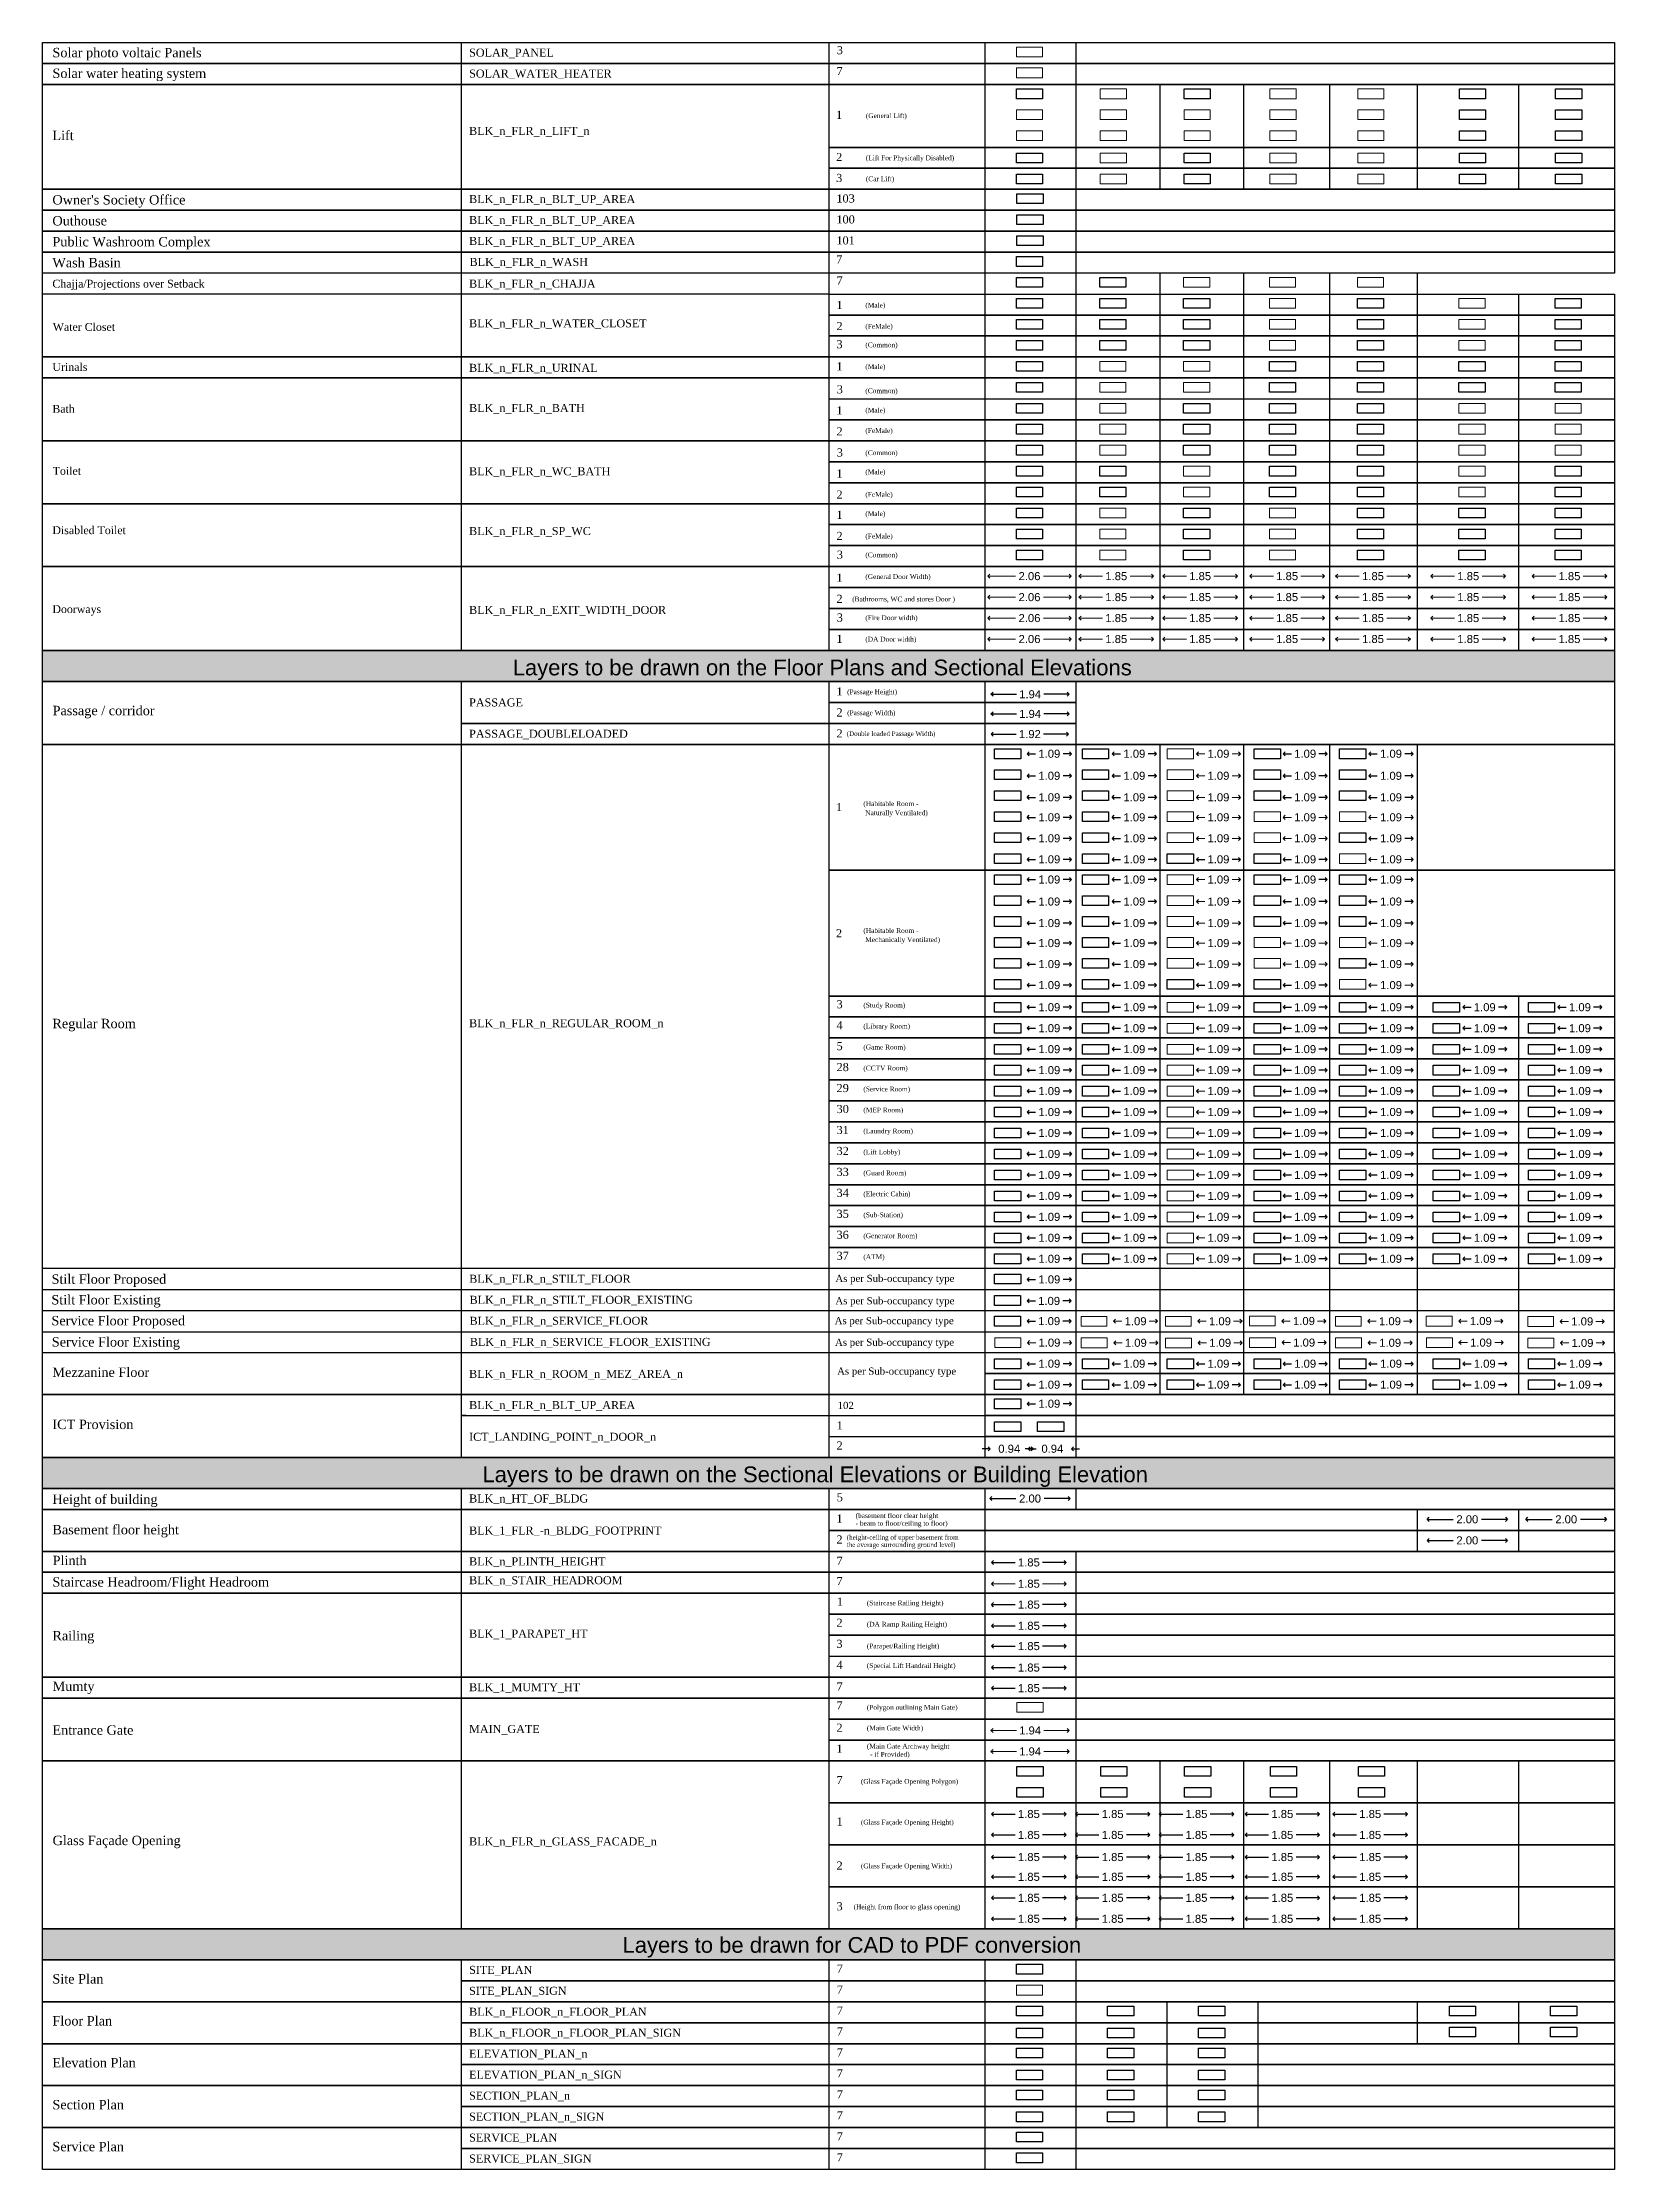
# Model space of a CAD drawing. Header units: millimetres. Extents: x -9481 to -9286, y 28694 to 28853.
# Drawn here: x -9481.3 to -9442.2, y 28729.1 to 28781.9 of the extents above; entities that cross this region are included whole.
import ezdxf

# ---------------------------------------------------------------- set-up
doc = ezdxf.new("R2010")
doc.units = ezdxf.units.MM
doc.header["$PDMODE"] = 34
doc.header["$PDSIZE"] = -15
doc.linetypes.add('CONTINULUS', pattern=[0])
doc.linetypes.add('DASHED', pattern=[0.75, 0.5, -0.25])
for name, color, linetype, lineweight in [('BLK_1_FLR_-1_BATH', 7, 'Continuous', 0), ('BLK_1_FLR_-1_EXIT_WIDTH_DOOR', 7, 'Continuous', 0), ('BLK_1_FLR_-1_SERVICE_FLOOR', 7, 'Continuous', 0), ('BLK_1_FLR_-1_SERVICE_FLOOR_EXISTING', 7, 'Continuous', 0), ('BLK_1_FLR_-1_WATER_CLOSET', 7, 'Continuous', 0), ('BLK_1_FLR_-1_WC_BATH', 7, 'Continuous', 0), ('BLK_1_FLR_-2_BATH', 7, 'Continuous', 0), ('BLK_1_FLR_-2_EXIT_WIDTH_DOOR', 7, 'Continuous', 0), ('BLK_1_FLR_-2_SERVICE_FLOOR', 7, 'Continuous', 0), ('BLK_1_FLR_-2_SERVICE_FLOOR_EXISTING', 7, 'Continuous', 0), ('BLK_1_FLR_0_EXIT_WIDTH_DOOR', 7, 'Continuous', 0), ('BLK_1_FLR_0_LIFT_2', 1, 'DASHED', 9), ('BLK_1_FLR_0_LIFT_3', 1, 'DASHED', 9), ('BLK_1_FLR_1_BATH', 7, 'Continuous', 0), ('BLK_1_FLR_1_EXIT_WIDTH_DOOR', 7, 'Continuous', 0), ('BLK_1_FLR_1_LIFT_1', 7, 'Continuous', 0), ('BLK_1_FLR_1_LIFT_2', 1, 'DASHED', 9), ('BLK_1_FLR_1_LIFT_3', 1, 'DASHED', 9), ('BLK_1_FLR_1_SERVICE_FLOOR_EXISTING', 7, 'Continuous', 0), ('BLK_1_FLR_1_SP_WC', 7, 'Continuous', 0), ('BLK_1_FLR_1_URINAL', 7, 'Continuous', 0), ('BLK_1_FLR_2_CHAJJA', 7, 'Continuous', 0), ('BLK_1_FLR_2_EXIT_WIDTH_DOOR', 7, 'Continuous', 0), ('BLK_1_FLR_2_LIFT_2', 1, 'DASHED', 9), ('BLK_1_FLR_2_LIFT_3', 1, 'DASHED', 9), ('BLK_1_FLR_2_REGULAR_ROOM_1', 7, 'Continuous', 0), ('BLK_1_FLR_2_REGULAR_ROOM_2', 7, 'Continuous', 0), ('BLK_1_FLR_2_REGULAR_ROOM_3', 7, 'Continuous', 0), ('BLK_1_FLR_2_REGULAR_ROOM_4', 7, 'Continuous', 0), ('BLK_1_FLR_2_REGULAR_ROOM_5', 7, 'Continuous', 0), ('BLK_1_FLR_2_SERVICE_FLOOR', 7, 'Continuous', 0), ('BLK_1_FLR_2_SERVICE_FLOOR_EXISTING', 7, 'Continuous', 0), ('BLK_1_FLR_2_URINAL', 7, 'Continuous', 0), ('BLK_1_FLR_2_WC_BATH', 7, 'Continuous', 0), ('BLK_1_FLR_3_CHAJJA', 7, 'Continuous', 0), ('BLK_1_FLR_3_EXIT_WIDTH_DOOR', 7, 'Continuous', 0), ('BLK_1_FLR_3_LIFT_1', 7, 'Continuous', 0), ('BLK_1_FLR_3_LIFT_2', 1, 'DASHED', 9), ('BLK_1_FLR_3_REGULAR_ROOM', 7, 'Continuous', 0), ('BLK_1_FLR_3_REGULAR_ROOM_5', 7, 'Continuous', 0), ('BLK_1_FLR_3_SERVICE_FLOOR', 7, 'Continuous', 0), ('BLK_1_FLR_3_SERVICE_FLOOR_EXISTING', 7, 'Continuous', 0), ('BLK_1_FLR_3_SP_WC', 7, 'Continuous', 0), ('BLK_1_FLR_3_WATER_CLOSET', 7, 'Continuous', 0), ('BLK_1_FLR_4_CHAJJA', 7, 'Continuous', 0), ('BLK_1_FLR_4_EXIT_WIDTH_DOOR', 7, 'Continuous', 0), ('BLK_1_FLR_4_LIFT_1', 7, 'Continuous', 0), ('BLK_1_FLR_4_LIFT_2', 1, 'DASHED', 9), ('BLK_1_FLR_4_LIFT_3', 1, 'DASHED', 9), ('BLK_1_FLR_4_REGULAR_ROOM_4', 7, 'Continuous', 0), ('BLK_1_FLR_4_REGULAR_ROOM_6', 7, 'Continuous', 0), ('BLK_1_FLR_4_SERVICE_FLOOR', 7, 'Continuous', 0), ('BLK_1_FLR_4_SERVICE_FLOOR_EXISTING', 7, 'Continuous', 0), ('BLK_1_FLR_5_SERVICE_FLOOR', 7, 'Continuous', 0), ('BLK_1_FLR_5_SERVICE_FLOOR_EXISTING', 7, 'Continuous', 0), ('BLK_1_STAIR_HEADROOM', 7, 'Continuous', 0), ('MAIN_GATE', 7, 'Continuous', 0), ('PLAN', 7, 'Continuous', 40), ('SITE_PLAN_SIGN', 7, 'Continuous', 0), ('SOLAR_PANEL', 7, 'Continuous', 0), ('SOLAR_WATER_HEATER', 7, 'Continuous', 0)]:
    doc.layers.add(name, color=color, linetype=linetype, lineweight=lineweight)
for name, color, linetype, plot in [('BLK_1_FLR_-1_BLDG_FOOTPRINT', 7, 'Continuous', False), ('BLK_1_FLR_-1_LIFT_1', 7, 'Continuous', False), ('BLK_1_FLR_-1_LIFT_2', 7, 'Continuous', False), ('BLK_1_FLR_-1_LIFT_3', 7, 'Continuous', False), ('BLK_1_FLR_-1_REGULAR_ROOM_1', 7, 'Continuous', False), ('BLK_1_FLR_-1_SP_WC', 4, 'Continuous', False), ('BLK_1_FLR_-1_URINAL', 4, 'Continuous', False), ('BLK_1_FLR_-2_BLDG_FOOTPRINT', 7, 'Continuous', False), ('BLK_1_FLR_-2_LIFT_1', 7, 'Continuous', False), ('BLK_1_FLR_-2_LIFT_2', 7, 'Continuous', False), ('BLK_1_FLR_-2_LIFT_3', 7, 'Continuous', False), ('BLK_1_FLR_-2_REGULAR_ROOM_1', 7, 'Continuous', False), ('BLK_1_FLR_-2_SP_WC', 1, 'Continuous', False), ('BLK_1_FLR_-2_URINAL', 7, 'Continuous', False), ('BLK_1_FLR_-2_WATER_CLOSET', 6, 'Continuous', False), ('BLK_1_FLR_-2_WC_BATH', 7, 'Continuous', False), ('BLK_1_FLR_0_BLT_UP_AREA', 25, 'Continuous', False), ('BLK_1_FLR_0_LIFT_1', 7, 'Continuous', False), ('BLK_1_FLR_0_REGULAR_ROOM_1', 1, 'Continuous', False), ('BLK_1_FLR_0_REGULAR_ROOM_2', 7, 'Continuous', False), ('BLK_1_FLR_0_REGULAR_ROOM_3', 7, 'Continuous', False), ('BLK_1_FLR_0_REGULAR_ROOM_4', 7, 'Continuous', False), ('BLK_1_FLR_0_REGULAR_ROOM_5', 7, 'Continuous', False), ('BLK_1_FLR_0_REGULAR_ROOM_6', 7, 'Continuous', False), ('BLK_1_FLR_0_SP_WC', 7, 'Continuous', False), ('BLK_1_FLR_0_URINAL', 4, 'Continuous', False), ('BLK_1_FLR_0_WC_BATH', 4, 'Continuous', False), ('BLK_1_FLR_1_REGULAR_ROOM_1', 7, 'Continuous', False), ('BLK_1_FLR_1_REGULAR_ROOM_2', 7, 'Continuous', False), ('BLK_1_FLR_1_REGULAR_ROOM_6', 7, 'Continuous', False), ('BLK_1_FLR_1_WATER_CLOSET', 1, 'Continuous', False), ('BLK_1_FLR_1_WC_BATH', 4, 'Continuous', False), ('BLK_1_FLR_2_BATH', 7, 'Continuous', False), ('BLK_1_FLR_2_LIFT_1', 7, 'Continuous', False), ('BLK_1_FLR_2_REGULAR_ROOM_6', 7, 'Continuous', False), ('BLK_1_FLR_2_SP_WC', 4, 'Continuous', False), ('BLK_1_FLR_2_WATER_CLOSET', 4, 'Continuous', False), ('BLK_1_FLR_3_BATH', 25, 'Continuous', False), ('BLK_1_FLR_3_REGULAR_ROOM_2', 7, 'Continuous', False), ('BLK_1_FLR_3_REGULAR_ROOM_3', 7, 'Continuous', False), ('BLK_1_FLR_3_REGULAR_ROOM_6', 7, 'Continuous', False), ('BLK_1_FLR_3_URINAL', 4, 'Continuous', False), ('BLK_1_FLR_3_WC_BATH', 4, 'Continuous', False), ('BLK_1_FLR_4_BATH', 25, 'Continuous', False), ('BLK_1_FLR_4_REGULAR_ROOM_1', 7, 'Continuous', False), ('BLK_1_FLR_4_REGULAR_ROOM_2', 7, 'Continuous', False), ('BLK_1_FLR_4_REGULAR_ROOM_3', 7, 'Continuous', False), ('BLK_1_FLR_4_REGULAR_ROOM_5', 7, 'Continuous', False), ('BLK_1_FLR_4_SP_WC', 4, 'Continuous', False), ('BLK_1_FLR_4_URINAL', 7, 'Continuous', False), ('BLK_1_FLR_4_WATER_CLOSET', 4, 'Continuous', False), ('BLK_1_FLR_4_WC_BATH', 25, 'Continuous', False), ('BLK_1_HT_OF_BLDG', 5, 'Continuous', False), ('BLK_1_PARAPET_HT', 7, 'Continuous', False), ('PASSAGE', 7, 'Continuous', False)]:
    doc.layers.add(name, color=color, linetype=linetype, plot=plot)
for name, color, linetype in [('BLK_1_FLR_-1_FLOOR_PLAN', 7, 'Continuous'), ('BLK_1_FLR_-1_FLOOR_PLAN_SIGN', 7, 'Continuous'), ('BLK_1_FLR_-1_ROOM_1_MEZ_AREA_1', 11, 'Continuous'), ('BLK_1_FLR_-1_ROOM_2_MEZ_AREA_1', 11, 'Continuous'), ('BLK_1_FLR_-2_FLOOR_PLAN', 7, 'Continuous'), ('BLK_1_FLR_-2_FLOOR_PLAN_SIGN', 7, 'Continuous'), ('BLK_1_FLR_-2_ROOM_1_MEZ_AREA_1', 11, 'Continuous'), ('BLK_1_FLR_-2_ROOM_2_MEZ_AREA_1', 11, 'Continuous'), ('BLK_1_FLR_0_BATH', 7, 'Continuous'), ('BLK_1_FLR_0_CHAJJA', 7, 'Continuous'), ('BLK_1_FLR_0_FLOOR_PLAN', 7, 'Continuous'), ('BLK_1_FLR_0_FLOOR_PLAN_SIGN', 7, 'Continuous'), ('BLK_1_FLR_0_GLASS_FACADE_1', 7, 'Continuous'), ('BLK_1_FLR_0_GLASS_FACADE_2', 7, 'Continuous'), ('BLK_1_FLR_0_ROOM_1_MEZ_AREA_1', 11, 'Continuous'), ('BLK_1_FLR_0_ROOM_2_MEZ_AREA_1', 11, 'Continuous'), ('BLK_1_FLR_0_STILT_FLOOR', 7, 'Continuous'), ('BLK_1_FLR_0_STILT_FLOOR_EXISTING', 7, 'Continuous'), ('BLK_1_FLR_0_WASH', 7, 'Continuous'), ('BLK_1_FLR_0_WATER_CLOSET', 7, 'Continuous'), ('BLK_1_FLR_1_CHAJJA', 7, 'Continuous'), ('BLK_1_FLR_1_FLOOR_PLAN', 7, 'Continuous'), ('BLK_1_FLR_1_FLOOR_PLAN_SIGN', 7, 'Continuous'), ('BLK_1_FLR_1_GLASS_FACADE_1', 7, 'Continuous'), ('BLK_1_FLR_1_GLASS_FACADE_2', 7, 'Continuous'), ('BLK_1_FLR_1_REGULAR_ROOM_3', 7, 'Continuous'), ('BLK_1_FLR_1_REGULAR_ROOM_4', 7, 'Continuous'), ('BLK_1_FLR_1_REGULAR_ROOM_5', 7, 'Continuous'), ('BLK_1_FLR_1_ROOM_1_MEZ_AREA_1', 11, 'Continuous'), ('BLK_1_FLR_1_ROOM_2_MEZ_AREA_1', 11, 'Continuous'), ('BLK_1_FLR_1_SERVICE_FLOOR', 7, 'Continuous'), ('BLK_1_FLR_2_FLOOR_PLAN', 7, 'Continuous'), ('BLK_1_FLR_2_FLOOR_PLAN_SIGN', 7, 'Continuous'), ('BLK_1_FLR_2_GLASS_FACADE_1', 7, 'Continuous'), ('BLK_1_FLR_2_GLASS_FACADE_2', 7, 'Continuous'), ('BLK_1_FLR_2_ROOM_1_MEZ_AREA_1', 11, 'Continuous'), ('BLK_1_FLR_2_ROOM_2_MEZ_AREA_1', 11, 'Continuous'), ('BLK_1_FLR_3_GLASS_FACADE_1', 7, 'Continuous'), ('BLK_1_FLR_3_GLASS_FACADE_2', 7, 'Continuous'), ('BLK_1_FLR_3_REGULAR_ROOM_1', 7, 'Continuous'), ('BLK_1_FLR_3_ROOM_1_MEZ_AREA_1', 11, 'Continuous'), ('BLK_1_FLR_3_ROOM_2_MEZ_AREA_1', 11, 'Continuous'), ('BLK_1_FLR_4_GLASS_FACADE_1', 7, 'Continuous'), ('BLK_1_FLR_4_GLASS_FACADE_2', 7, 'Continuous'), ('BLK_1_FLR_4_ROOM_1_MEZ_AREA_1', 11, 'Continuous'), ('BLK_1_FLR_4_ROOM_2_MEZ_AREA_1', 11, 'Continuous'), ('BLK_1_MUMTY_HT', 7, 'Continuous'), ('BLK_1_PLANTATION_GREENSTRIP', 7, 'Continuous'), ('BLK_1_PLINTH_HEIGHT', 7, 'Continuous'), ('ELEVATION_PLAN_1', 7, 'Continuous'), ('ELEVATION_PLAN_1_SIGN', 7, 'Continuous'), ('ELEVATION_PLAN_2', 7, 'Continuous'), ('ELEVATION_PLAN_2_SIGN', 7, 'Continuous'), ('ELEVATION_PLAN_3', 7, 'Continuous'), ('ELEVATION_PLAN_3_SIGN', 7, 'Continuous'), ('HATCH', 7, 'Continuous'), ('ICT_LANDING_POINT_1_DOOR_1', 7, 'Continuous'), ('ICT_LANDING_POINT_1_DOOR_2', 7, 'Continuous'), ('PASSAGE_DOUBLELOADED', 7, 'Continuous'), ('SECTION_PLAN_1', 7, 'Continuous'), ('SECTION_PLAN_1_SIGN', 7, 'Continuous'), ('SECTION_PLAN_2', 7, 'Continuous'), ('SECTION_PLAN_2_SIGN', 7, 'Continuous'), ('SECTION_PLAN_3', 7, 'Continuous'), ('SECTION_PLAN_3_SIGN', 7, 'Continuous'), ('SERVICE_PLAN', 7, 'Continuous'), ('SERVICE_PLAN_SIGN', 7, 'Continuous'), ('SITE_PLAN', 7, 'Continuous')]:
    doc.layers.add(name, color=color, linetype=linetype)
doc.styles.add('Arial', font='arial.ttf', dxfattribs={"height": 0.2})
doc.styles.add('MtXpl_Georgia', font='georgiab.ttf')
doc.styles.get("Standard").update_dxf_attribs({"font": 'arial.ttf', "height": 0.25})
doc.styles.add('style2', font='arial.ttf', dxfattribs={"height": 0.3})
doc.dimstyles.new('INT DIM', dxfattribs={"dimtxt": 0.3, "dimasz": 0.1, "dimexe": 0.18, "dimexo": 0.0625, "dimgap": 0.09, "dimtad": 0, "dimzin": 0, "dimdsep": 46, "dimtxsty": 'style2', "dimblk": 'OPEN90', "dimcen": 0.09, "dimse1": 1, "dimse2": 1, "dimclrd": 250, "dimclrt": 256, "dimadec": 0, "dimazin": 0, "dimtfac": 1, "dimtofl": 0, "dimtmove": 0, "dimatfit": 3, "dimfxl": 1, "dimtolj": 1, "dimtzin": 0, "dimlwd": -1, "dimarcsym": 0})

msp = doc.modelspace()

# ---------------------------------------------------------------- texts
at = {"linetype": 'CONTINULUS', "style": 'MtXpl_Georgia'}
for s, height, p in [('Solar photo voltaic Panels', 0.234061, (-9481.012653, 28781.573876)), ('SOLAR_PANEL', 0.199011, (-9470.666759, 28781.590518)), ('3', 0.201222, (-9461.538208, 28781.650639)), ('Solar water heating system', 0.234061, (-9481.012653, 28781.059375)), ('SOLAR_WATER_HEATER', 0.199011, (-9470.666759, 28781.069923)), ('7', 0.201222, (-9461.543382, 28781.132246)), ('1', 0.201222, (-9461.555463, 28780.044026)), ('(General Lift)', 0.119406, (-9460.816482, 28780.063626)), ('Lift', 0.234061, (-9481.013331, 28779.5165)), ('BLK_n_FLR_n_LIFT_n', 0.199011, (-9470.66745, 28779.645852)), ('2', 0.201222, (-9461.555463, 28778.997777)), ('(Lift For Physically Disabled)', 0.119406, (-9460.816482, 28779.017377)), ('3', 0.201222, (-9461.555463, 28778.477131)), ('(Car Lift)', 0.119406, (-9460.816482, 28778.49673)), ("Owner's Society Office", 0.234061, (-9481.013331, 28777.918061)), ('BLK_n_FLR_n_BLT_UP_AREA', 0.199011, (-9470.66745, 28777.95473)), ('103', 0.201222, (-9461.547297, 28777.967443)), ('Outhouse', 0.234061, (-9481.013331, 28777.397414)), ('BLK_n_FLR_n_BLT_UP_AREA', 0.199011, (-9470.66745, 28777.434083)), ('100', 0.201222, (-9461.547297, 28777.446797)), ('Public Washroom Complex', 0.234061, (-9481.013331, 28776.876767)), ('BLK_n_FLR_n_BLT_UP_AREA', 0.199011, (-9470.66745, 28776.913436)), ('101', 0.201222, (-9461.547297, 28776.92615)), ('Wash Basin ', 0.234061, (-9481.013331, 28776.35612)), ('BLK_n_FLR_n_WASH', 0.199011, (-9470.655369, 28776.391286)), ('7', 0.201222, (-9461.555463, 28776.450931)), ('Chajja/Projections over Setback', 0.19505, (-9481.013602, 28775.853466)), ('BLK_n_FLR_n_CHAJJA', 0.199011, (-9470.66745, 28775.852415)), ('7', 0.201222, (-9461.543382, 28775.930931)), ('1', 0.201222, (-9461.547297, 28775.320489)), ('(Male)', 0.119406, (-9460.828563, 28775.355541)), ('Water Closet', 0.19505, (-9481.003978, 28774.77997)), ('BLK_n_FLR_n_WATER_CLOSET', 0.199011, (-9470.66745, 28774.867213)), ('2', 0.201222, (-9461.546318, 28774.797588)), ('(FeMale)', 0.119406, (-9460.828563, 28774.832911)), ('3', 0.201222, (-9461.546318, 28774.347198)), ('(Common)', 0.119406, (-9460.828563, 28774.372999)), ('Urinals', 0.19505, (-9481.011704, 28773.785695)), ('BLK_n_FLR_n_URINAL', 0.199011, (-9470.66745, 28773.761668)), ('1', 0.201222, (-9461.547297, 28773.79955)), ('(Male)', 0.119406, (-9460.828563, 28773.831246)), ('3', 0.201222, (-9461.538208, 28773.226631)), ('(Common)', 0.119406, (-9460.828563, 28773.231956)), ('Bath', 0.19505, (-9481.013331, 28772.744484)), ('BLK_n_FLR_n_BATH', 0.199011, (-9470.66745, 28772.764913)), ('1', 0.201222, (-9461.547297, 28772.703731)), ('(Male)', 0.119406, (-9460.828563, 28772.747673)), ('2', 0.201222, (-9461.546318, 28772.18083)), ('(FeMale)', 0.119406, (-9460.828563, 28772.243911)), ('3', 0.201222, (-9461.538208, 28771.657929)), ('(Common)', 0.119406, (-9460.828563, 28771.693415)), ('Toilet', 0.19505, (-9481.00574, 28771.203965)), ('BLK_n_FLR_n_WC_BATH', 0.199011, (-9470.66745, 28771.193115)), ('1', 0.201222, (-9461.547297, 28771.135028)), ('(Male)', 0.119406, (-9460.828563, 28771.21695)), ('2', 0.201222, (-9461.546318, 28770.612127)), ('(FeMale)', 0.119406, (-9460.828563, 28770.657763)), ('1', 0.201222, (-9461.547297, 28770.109277)), ('(Male)', 0.119406, (-9460.828563, 28770.179594)), ('Disabled Toilet', 0.19505, (-9481.013331, 28769.730802)), ('BLK_n_FLR_n_SP_WC', 0.199011, (-9470.66745, 28769.708477)), ('2', 0.201222, (-9461.546318, 28769.586376)), ('(FeMale)', 0.119406, (-9460.828563, 28769.620407)), ('3', 0.201222, (-9461.538208, 28769.121166)), ('(Common)', 0.119406, (-9460.828563, 28769.156652)), ('1', 0.201222, (-9461.547297, 28768.547336)), ('(General Door Width)', 0.119406, (-9460.828563, 28768.617654)), ('Doorways', 0.19505, (-9481.013331, 28767.771115)), ('BLK_n_FLR_n_EXIT_WIDTH_DOOR', 0.199011, (-9470.66745, 28767.74879)), ('2', 0.201222, (-9461.546318, 28768.024435)), ('(Bathrooms, WC and stores Door )', 0.119406, (-9461.156225, 28768.058466)), ('3', 0.201222, (-9461.538208, 28767.559225)), ('(Fire Door width)', 0.119406, (-9460.828563, 28767.594711)), ('1', 0.201222, (-9461.547297, 28767.03114)), ('(DA Door width)', 0.119406, (-9460.828563, 28767.062836)), ('1', 0.201222, (-9461.547297, 28765.723972)), ('(Passage Height)', 0.119406, (-9461.281274, 28765.754888)), ('Passage / corridor', 0.234061, (-9481.008722, 28765.233162)), ('PASSAGE', 0.199011, (-9470.66745, 28765.451959)), ('2', 0.201222, (-9461.546318, 28765.201071)), ('(Passage Width)', 0.119406, (-9461.281274, 28765.234241)), ('PASSAGE_DOUBLELOADED', 0.199011, (-9470.66745, 28764.674041)), ('2', 0.201222, (-9461.546318, 28764.680424)), ('(Double loaded Passage Width)', 0.113436, (-9461.290708, 28764.718826)), ('(Habitable Room -', 0.119406, (-9460.877842, 28762.976611)), ('1', 0.201222, (-9461.558399, 28762.851034)), (' Naturally Ventilated)', 0.119406, (-9460.877842, 28762.751003)), ('(Habitable Room -', 0.119406, (-9460.877842, 28759.82635)), ('2', 0.201222, (-9461.558399, 28759.718938)), (' Mechanically Ventilated)', 0.119406, (-9460.877842, 28759.600742)), ('3', 0.201222, (-9461.543382, 28757.955833)), ('(Study Room)', 0.119406, (-9460.877842, 28757.972512)), ('Regular Room', 0.234061, (-9481.013331, 28757.459785)), ('BLK_n_FLR_n_REGULAR_ROOM_n', 0.199011, (-9470.66745, 28757.484684)), ('4', 0.201222, (-9461.543382, 28757.435186)), ('(Library Room)', 0.119406, (-9460.877842, 28757.451865)), ('5', 0.201222, (-9461.543382, 28756.914539)), ('(Game Room)', 0.119406, (-9460.877842, 28756.931218)), ('28', 0.201222, (-9461.543382, 28756.393892)), ('(CCTV Room)', 0.119406, (-9460.877842, 28756.410571)), ('29', 0.201222, (-9461.543382, 28755.873245)), ('(Service Room)', 0.119406, (-9460.877842, 28755.889924)), ('30', 0.201222, (-9461.543382, 28755.352598)), ('(MEP Room)', 0.119406, (-9460.877842, 28755.369277)), ('31', 0.201222, (-9461.543382, 28754.831951)), ('(Laundry Room)', 0.119406, (-9460.877842, 28754.84863)), ('32', 0.201222, (-9461.543382, 28754.311305)), ('(Lift Lobby)', 0.119406, (-9460.877842, 28754.327983)), ('33', 0.201222, (-9461.543382, 28753.790658)), ('(Guard Room)', 0.119406, (-9460.877842, 28753.807336)), ('34', 0.201222, (-9461.543382, 28753.270011)), ('(Electric Cabin)', 0.119406, (-9460.877842, 28753.286689)), ('35', 0.201222, (-9461.543382, 28752.749364)), ('(Sub-Station)', 0.119406, (-9460.877842, 28752.766042)), ('36', 0.201222, (-9461.543382, 28752.228717)), ('(Generator Room)', 0.119406, (-9460.877842, 28752.245395)), ('37', 0.201222, (-9461.543382, 28751.70807)), ('(ATM)', 0.119406, (-9460.877842, 28751.724749)), ('Stilt Floor Proposed', 0.234061, (-9481.034889, 28751.111727)), ('BLK_n_FLR_n_STILT_FLOOR', 0.199011, (-9470.664596, 28751.138075)), ('As per Sub-occupancy type', 0.177478, (-9461.572214, 28751.157946)), ('Stilt Floor Existing', 0.234061, (-9481.037966, 28750.599242)), ('BLK_n_FLR_n_STILT_FLOOR_EXISTING', 0.199011, (-9470.655926, 28750.614632)), ('As per Sub-occupancy type', 0.177478, (-9461.572214, 28750.603074)), ('Service Floor Proposed', 0.234061, (-9481.037003, 28750.080093)), ('BLK_n_FLR_n_SERVICE_FLOOR', 0.199011, (-9470.657732, 28750.093235)), ('As per Sub-occupancy type', 0.177478, (-9461.589554, 28750.108892)), ('Service Floor Existing', 0.234061, (-9481.027958, 28749.552141)), ('BLK_n_FLR_n_SERVICE_FLOOR_EXISTING', 0.199011, (-9470.649062, 28749.569792)), ('As per Sub-occupancy type', 0.177478, (-9461.580884, 28749.57136)), ('Mezzanine Floor', 0.234061, (-9481.013331, 28748.798974)), ('BLK_n_FLR_n_ROOM_n_MEZ_AREA_n', 0.199011, (-9470.66745, 28748.774928)), ('As per Sub-occupancy type', 0.177478, (-9461.529411, 28748.854663)), ('BLK_n_FLR_n_BLT_UP_AREA', 0.199011, (-9470.66745, 28748.000719)), ('102', 0.177478, (-9461.51733, 28748.003252)), ('ICT Provision', 0.234061, (-9481.013331, 28747.504477)), ('ICT_LANDING_POINT_n_DOOR_n', 0.199011, (-9470.66745, 28747.212987)), ('1', 0.201222, (-9461.543382, 28747.496611)), ('2', 0.201222, (-9461.543382, 28746.995546)), ('Height of building', 0.234061, (-9481.013331, 28745.643877)), ('BLK_n_HT_OF_BLDG', 0.199011, (-9470.66745, 28745.680145)), ('5', 0.201222, (-9461.538767, 28745.709836)), ('1', 0.201222, (-9461.547297, 28745.181457)), ('- beam to floor/ceiling to floor)', 0.119406, (-9461.070082, 28745.10409)), ('(basement floor clear height', 0.119406, (-9461.070082, 28745.294437)), ('Basement floor height', 0.234061, (-9481.013331, 28744.889336)), ('BLK_1_FLR_-n_BLDG_FOOTPRINT', 0.199011, (-9470.66745, 28744.884208)), ('2', 0.201222, (-9461.547297, 28744.66081)), ('the average surrounding ground level)', 0.115824, (-9461.292728, 28744.572925)), ('(height-ceiling of upper basement from ', 0.115824, (-9461.292728, 28744.757561)), ('Plinth', 0.234061, (-9481.008722, 28744.124298)), ('BLK_n_PLINTH_HEIGHT', 0.199011, (-9470.66745, 28744.117873)), ('7', 0.201222, (-9461.543382, 28744.134359)), ('Staircase Headroom/Flight Headroom', 0.234061, (-9481.013331, 28743.590076)), ('BLK_n_STAIR_HEADROOM', 0.199011, (-9470.66745, 28743.651175)), ('7', 0.201222, (-9461.543382, 28743.62949)), ('1', 0.201222, (-9461.538208, 28743.115605)), ('(Staircase Railing Height)', 0.119406, (-9460.792321, 28743.125947)), ('Railing', 0.234061, (-9481.013331, 28742.255684)), ('BLK_1_PARAPET_HT', 0.199011, (-9470.66745, 28742.324669)), ('2', 0.201222, (-9461.546318, 28742.592704)), ('(DA Ramp Railing Height)', 0.119406, (-9460.792321, 28742.598167)), ('3', 0.201222, (-9461.547297, 28742.069803)), ('(Parapet/Railing Height)', 0.119406, (-9460.792321, 28742.058022)), ('4', 0.201222, (-9461.543382, 28741.546902)), ('(Special Lift Handrail Height)', 0.119406, (-9460.792321, 28741.571406)), ('Mumty', 0.234061, (-9481.008722, 28741.000416)), ('BLK_1_MUMTY_HT', 0.199011, (-9470.66745, 28740.993992)), ('7', 0.201222, (-9461.543382, 28741.010478)), ('7', 0.201222, (-9461.547297, 28740.541671)), ('(Polygon outlining Main Gate)', 0.119406, (-9460.792321, 28740.533358)), ('Entrance Gate', 0.234061, (-9481.013331, 28739.912755)), ('MAIN_GATE', 0.199011, (-9470.66745, 28739.956089)), ('2', 0.201222, (-9461.547297, 28739.985891)), ('(Main Gate Width)', 0.119406, (-9460.792321, 28740.019446)), ('1', 0.201222, (-9461.547297, 28739.465244)), ('(Main Gate Archway height ', 0.119406, (-9460.792321, 28739.567722)), ('- if Provided)', 0.119406, (-9460.711901, 28739.366932)), ('7', 0.201222, (-9461.543382, 28738.686951)), ('(Glass Façade Opening Polygon)', 0.119406, (-9460.938921, 28738.694561)), ('1', 0.201222, (-9461.543382, 28737.657187)), ('(Glass Façade Opening Height)', 0.119406, (-9460.938921, 28737.680892)), ('Glass Façade Opening', 0.234061, (-9481.008722, 28737.170568)), ('BLK_n_FLR_n_GLASS_FACADE_n', 0.199011, (-9470.66745, 28737.164143)), ('2', 0.201222, (-9461.543382, 28736.562745)), ('(Glass Façade Opening Width)', 0.119406, (-9460.938921, 28736.595144)), ('3', 0.201222, (-9461.543382, 28735.552358)), ('(Height from floor to glass opening)', 0.119406, (-9461.120911, 28735.578917)), ('SITE_PLAN', 0.199011, (-9470.66745, 28733.97333)), ('7', 0.201222, (-9461.538767, 28734.003021)), ('Site Plan', 0.234061, (-9481.013331, 28733.732236)), ('SITE_PLAN_SIGN', 0.199011, (-9470.66745, 28733.452683)), ('7', 0.201222, (-9461.538767, 28733.482374)), ('BLK_n_FLOOR_n_FLOOR_PLAN', 0.199011, (-9470.66745, 28732.932036)), ('7', 0.201222, (-9461.538767, 28732.961727)), ('Floor Plan', 0.234061, (-9481.013331, 28732.690942)), ('BLK_n_FLOOR_n_FLOOR_PLAN_SIGN', 0.199011, (-9470.66745, 28732.411389)), ('7', 0.201222, (-9461.538767, 28732.44108)), ('ELEVATION_PLAN_n', 0.199011, (-9470.66745, 28731.890742)), ('7', 0.201222, (-9461.538767, 28731.920433)), ('Elevation Plan', 0.234061, (-9481.013331, 28731.649648)), ('ELEVATION_PLAN_n_SIGN', 0.199011, (-9470.66745, 28731.370095)), ('7', 0.201222, (-9461.538767, 28731.399786)), ('SECTION_PLAN_n', 0.199011, (-9470.66745, 28730.849448)), ('7', 0.201222, (-9461.538767, 28730.879139)), ('Section Plan', 0.234061, (-9481.013331, 28730.608354)), ('SECTION_PLAN_n_SIGN', 0.199011, (-9470.66745, 28730.328801)), ('7', 0.201222, (-9461.538767, 28730.358492)), ('SERVICE_PLAN', 0.199011, (-9470.66745, 28729.808154)), ('7', 0.201222, (-9461.538767, 28729.837845)), ('Service Plan', 0.234061, (-9481.013331, 28729.56706)), ('SERVICE_PLAN_SIGN', 0.199011, (-9470.66745, 28729.287507)), ('7', 0.201222, (-9461.538767, 28729.317198))]:
    msp.add_text(s, height=height, dxfattribs=at).set_placement(p)
at = {"color": 18, "insert": (-9466.8577, 28734.887778), "char_height": 0.391178, "attachment_point": 1}
msp.add_mtext_dynamic_manual_height_columns('Layers to be drawn for CAD to PDF conversion', width=18.546538, gutter_width=1.63296, heights=[0], dxfattribs=at)

# ---------------------------------------------------------------- blocks, each defined once
blk = doc.blocks.new('J4')
at = {"layer": 'HATCH', "linetype": 'CONTINULUS', "ltscale": 0.05}
h = blk.add_hatch(color=241, dxfattribs=at)
h.dxf.hatch_style = 1
h.paths.add_polyline_path([(-9435.455, 28796.771), (-9435.455, 28795.998), (-9396.427, 28795.998), (-9396.427, 28796.771)])
blk.add_lwpolyline([(-9435.455, 28796.771), (-9396.427, 28796.771), (-9396.427, 28795.998), (-9435.455, 28795.998), (-9435.455, 28796.771)], close=True)
at = {"color": 18, "insert": (-9424.534, 28796.544), "char_height": 0.39118, "attachment_point": 1}
blk.add_mtext_dynamic_manual_height_columns('Layers to be drawn on the Sectional Elevations or Building Elevation', width=18.54654, gutter_width=1.633, heights=[0], dxfattribs=at)
blk = doc.blocks.new('_Open90')
at = {"layer": 'PLAN', "color": 0, "lineweight": -2}
for p, q in [((0, 0), (-1, 0)), ((-0.5, 0.5), (0, 0)), ((0, 0), (-0.5, -0.5))]:
    blk.add_line(p, q, dxfattribs=at)
blk = doc.blocks.new('*D226')
at = {"layer": 'BLK_1_HT_OF_BLDG', "color": 250}
for p, q in [((-9457.638139, 28745.777802), (-9457.09097, 28745.777802)), ((-9455.842202, 28745.777802), (-9456.38937, 28745.777802))]:
    blk.add_line(p, q, dxfattribs=at)
at = {"layer": 'Defpoints', "color": 0}
for p in [(-9457.738139, 28745.963667), (-9455.742202, 28745.963667), (-9455.742202, 28745.777802)]:
    blk.add_point(p, dxfattribs=at)
at = {"layer": 'BLK_1_HT_OF_BLDG', "color": 250, "xscale": 0.1, "yscale": 0.1, "zscale": 0.1, "rotation": 180}
blk.add_blockref('_Open90', (-9457.738139, 28745.777802), dxfattribs=at)
at = {"layer": 'BLK_1_HT_OF_BLDG', "color": 250, "xscale": 0.1, "yscale": 0.1, "zscale": 0.1}
blk.add_blockref('_Open90', (-9455.742202, 28745.777802), dxfattribs=at)
at = {"layer": 'BLK_1_HT_OF_BLDG', "linetype": 'CONTINULUS', "ltscale": 0.05, "insert": (-9456.74017, 28745.777802), "char_height": 0.2, "attachment_point": 5, "style": 'Arial', "bg_fill": 3, "box_fill_scale": 1.1, "bg_fill_color": 256, "bg_fill_true_color": 13158600, "bg_fill_transparency": 0}
blk.add_mtext('\\A1;2.00', dxfattribs=at)
blk = doc.blocks.new('*D227')
at = {"layer": 'BLK_1_FLR_-1_BLDG_FOOTPRINT', "color": 250}
for p, q in [((-9446.783181, 28745.262085), (-9446.233654, 28745.262085)), ((-9444.982528, 28745.262085), (-9445.532054, 28745.262085))]:
    blk.add_line(p, q, dxfattribs=at)
at = {"layer": 'Defpoints', "color": 0}
for p in [(-9446.883181, 28745.406307), (-9444.882528, 28745.406307), (-9444.882528, 28745.262085)]:
    blk.add_point(p, dxfattribs=at)
at = {"layer": 'BLK_1_FLR_-1_BLDG_FOOTPRINT', "color": 250, "xscale": 0.1, "yscale": 0.1, "zscale": 0.1, "rotation": 180}
blk.add_blockref('_Open90', (-9446.883181, 28745.262085), dxfattribs=at)
at = {"layer": 'BLK_1_FLR_-1_BLDG_FOOTPRINT', "color": 250, "xscale": 0.1, "yscale": 0.1, "zscale": 0.1}
blk.add_blockref('_Open90', (-9444.882528, 28745.262085), dxfattribs=at)
at = {"layer": 'BLK_1_FLR_-1_BLDG_FOOTPRINT', "linetype": 'CONTINULUS', "ltscale": 0.05, "insert": (-9445.882854, 28745.262085), "char_height": 0.2, "attachment_point": 5, "style": 'Arial', "bg_fill": 3, "box_fill_scale": 1.1, "bg_fill_color": 256, "bg_fill_true_color": 13158600, "bg_fill_transparency": 0}
blk.add_mtext('\\A1;2.00', dxfattribs=at)
blk = doc.blocks.new('*D228')
at = {"layer": 'BLK_1_FLR_-1_BLDG_FOOTPRINT', "color": 250}
for p, q in [((-9446.783181, 28744.738535), (-9446.233654, 28744.738535)), ((-9444.982528, 28744.738535), (-9445.532054, 28744.738535))]:
    blk.add_line(p, q, dxfattribs=at)
at = {"layer": 'Defpoints', "color": 0}
for p in [(-9446.883181, 28744.882757), (-9444.882528, 28744.882757), (-9444.882528, 28744.738535)]:
    blk.add_point(p, dxfattribs=at)
at = {"layer": 'BLK_1_FLR_-1_BLDG_FOOTPRINT', "color": 250, "xscale": 0.1, "yscale": 0.1, "zscale": 0.1, "rotation": 180}
blk.add_blockref('_Open90', (-9446.883181, 28744.738535), dxfattribs=at)
at = {"layer": 'BLK_1_FLR_-1_BLDG_FOOTPRINT', "color": 250, "xscale": 0.1, "yscale": 0.1, "zscale": 0.1}
blk.add_blockref('_Open90', (-9444.882528, 28744.738535), dxfattribs=at)
at = {"layer": 'BLK_1_FLR_-1_BLDG_FOOTPRINT', "linetype": 'CONTINULUS', "ltscale": 0.05, "insert": (-9445.882854, 28744.738535), "char_height": 0.2, "attachment_point": 5, "style": 'Arial', "bg_fill": 3, "box_fill_scale": 1.1, "bg_fill_color": 256, "bg_fill_true_color": 13158600, "bg_fill_transparency": 0}
blk.add_mtext('\\A1;2.00', dxfattribs=at)
blk = doc.blocks.new('*D229')
at = {"layer": 'BLK_1_FLR_-2_BLDG_FOOTPRINT', "color": 250}
for p, q in [((-9444.327669, 28745.262085), (-9443.778142, 28745.262085)), ((-9442.527016, 28745.262085), (-9443.076542, 28745.262085))]:
    blk.add_line(p, q, dxfattribs=at)
at = {"layer": 'Defpoints', "color": 0}
for p in [(-9444.427669, 28745.406307), (-9442.427016, 28745.406307), (-9442.427016, 28745.262085)]:
    blk.add_point(p, dxfattribs=at)
at = {"layer": 'BLK_1_FLR_-2_BLDG_FOOTPRINT', "color": 250, "xscale": 0.1, "yscale": 0.1, "zscale": 0.1, "rotation": 180}
blk.add_blockref('_Open90', (-9444.427669, 28745.262085), dxfattribs=at)
at = {"layer": 'BLK_1_FLR_-2_BLDG_FOOTPRINT', "color": 250, "xscale": 0.1, "yscale": 0.1, "zscale": 0.1}
blk.add_blockref('_Open90', (-9442.427016, 28745.262085), dxfattribs=at)
at = {"layer": 'BLK_1_FLR_-2_BLDG_FOOTPRINT', "linetype": 'CONTINULUS', "ltscale": 0.05, "insert": (-9443.427342, 28745.262085), "char_height": 0.2, "attachment_point": 5, "style": 'Arial', "bg_fill": 3, "box_fill_scale": 1.1, "bg_fill_color": 256, "bg_fill_true_color": 13158600, "bg_fill_transparency": 0}
blk.add_mtext('\\A1;2.00', dxfattribs=at)
blk = doc.blocks.new('*D230')
at = {"layer": 'BLK_1_STAIR_HEADROOM', "color": 250}
for p, q in [((-9457.595628, 28743.662296), (-9457.10979, 28743.662296)), ((-9455.942353, 28743.662296), (-9456.42819, 28743.662296))]:
    blk.add_line(p, q, dxfattribs=at)
at = {"layer": 'Defpoints', "color": 0}
for p in [(-9457.695628, 28743.866839), (-9455.842353, 28743.866839), (-9455.842353, 28743.662296)]:
    blk.add_point(p, dxfattribs=at)
at = {"layer": 'BLK_1_STAIR_HEADROOM', "color": 250, "xscale": 0.1, "yscale": 0.1, "zscale": 0.1, "rotation": 180}
blk.add_blockref('_Open90', (-9457.695628, 28743.662296), dxfattribs=at)
at = {"layer": 'BLK_1_STAIR_HEADROOM', "color": 250, "xscale": 0.1, "yscale": 0.1, "zscale": 0.1}
blk.add_blockref('_Open90', (-9455.842353, 28743.662296), dxfattribs=at)
at = {"layer": 'BLK_1_STAIR_HEADROOM', "linetype": 'CONTINULUS', "ltscale": 0.05, "insert": (-9456.76899, 28743.662296), "char_height": 0.2, "attachment_point": 5, "style": 'Arial', "bg_fill": 3, "box_fill_scale": 1.1, "bg_fill_color": 256, "bg_fill_true_color": 13158600, "bg_fill_transparency": 0}
blk.add_mtext('\\A1;1.85', dxfattribs=at)
blk = doc.blocks.new('*D231')
at = {"layer": 'BLK_1_PARAPET_HT', "color": 250}
for p, q in [((-9457.595628, 28743.143237), (-9457.10979, 28743.143237)), ((-9455.942353, 28743.143237), (-9456.42819, 28743.143237))]:
    blk.add_line(p, q, dxfattribs=at)
at = {"layer": 'Defpoints', "color": 0}
for p in [(-9457.695628, 28743.34778), (-9455.842353, 28743.34778), (-9455.842353, 28743.143237)]:
    blk.add_point(p, dxfattribs=at)
at = {"layer": 'BLK_1_PARAPET_HT', "color": 250, "xscale": 0.1, "yscale": 0.1, "zscale": 0.1, "rotation": 180}
blk.add_blockref('_Open90', (-9457.695628, 28743.143237), dxfattribs=at)
at = {"layer": 'BLK_1_PARAPET_HT', "color": 250, "xscale": 0.1, "yscale": 0.1, "zscale": 0.1}
blk.add_blockref('_Open90', (-9455.842353, 28743.143237), dxfattribs=at)
at = {"layer": 'BLK_1_PARAPET_HT', "linetype": 'CONTINULUS', "ltscale": 0.05, "insert": (-9456.76899, 28743.143237), "char_height": 0.2, "attachment_point": 5, "style": 'Arial', "bg_fill": 3, "box_fill_scale": 1.1, "bg_fill_color": 256, "bg_fill_true_color": 13158600, "bg_fill_transparency": 0}
blk.add_mtext('\\A1;1.85', dxfattribs=at)
blk = doc.blocks.new('*D232')
at = {"layer": 'BLK_1_PARAPET_HT', "color": 250}
for p, q in [((-9457.595628, 28742.617048), (-9457.10979, 28742.617048)), ((-9455.942353, 28742.617048), (-9456.42819, 28742.617048))]:
    blk.add_line(p, q, dxfattribs=at)
at = {"layer": 'Defpoints', "color": 0}
for p in [(-9457.695628, 28742.821591), (-9455.842353, 28742.821591), (-9455.842353, 28742.617048)]:
    blk.add_point(p, dxfattribs=at)
at = {"layer": 'BLK_1_PARAPET_HT', "color": 250, "xscale": 0.1, "yscale": 0.1, "zscale": 0.1, "rotation": 180}
blk.add_blockref('_Open90', (-9457.695628, 28742.617048), dxfattribs=at)
at = {"layer": 'BLK_1_PARAPET_HT', "color": 250, "xscale": 0.1, "yscale": 0.1, "zscale": 0.1}
blk.add_blockref('_Open90', (-9455.842353, 28742.617048), dxfattribs=at)
at = {"layer": 'BLK_1_PARAPET_HT', "linetype": 'CONTINULUS', "ltscale": 0.05, "insert": (-9456.76899, 28742.617048), "char_height": 0.2, "attachment_point": 5, "style": 'Arial', "bg_fill": 3, "box_fill_scale": 1.1, "bg_fill_color": 256, "bg_fill_true_color": 13158600, "bg_fill_transparency": 0}
blk.add_mtext('\\A1;1.85', dxfattribs=at)
blk = doc.blocks.new('*D233')
at = {"layer": 'BLK_1_PARAPET_HT', "color": 250}
for p, q in [((-9457.595628, 28742.112214), (-9457.10979, 28742.112214)), ((-9455.942353, 28742.112214), (-9456.42819, 28742.112214))]:
    blk.add_line(p, q, dxfattribs=at)
at = {"layer": 'Defpoints', "color": 0}
for p in [(-9457.695628, 28742.316757), (-9455.842353, 28742.316757), (-9455.842353, 28742.112214)]:
    blk.add_point(p, dxfattribs=at)
at = {"layer": 'BLK_1_PARAPET_HT', "color": 250, "xscale": 0.1, "yscale": 0.1, "zscale": 0.1, "rotation": 180}
blk.add_blockref('_Open90', (-9457.695628, 28742.112214), dxfattribs=at)
at = {"layer": 'BLK_1_PARAPET_HT', "color": 250, "xscale": 0.1, "yscale": 0.1, "zscale": 0.1}
blk.add_blockref('_Open90', (-9455.842353, 28742.112214), dxfattribs=at)
at = {"layer": 'BLK_1_PARAPET_HT', "linetype": 'CONTINULUS', "ltscale": 0.05, "insert": (-9456.76899, 28742.112214), "char_height": 0.2, "attachment_point": 5, "style": 'Arial', "bg_fill": 3, "box_fill_scale": 1.1, "bg_fill_color": 256, "bg_fill_true_color": 13158600, "bg_fill_transparency": 0}
blk.add_mtext('\\A1;1.85', dxfattribs=at)
blk = doc.blocks.new('*D234')
at = {"layer": 'BLK_1_MUMTY_HT', "color": 250}
for p, q in [((-9457.595628, 28741.067397), (-9457.10979, 28741.067397)), ((-9455.942353, 28741.067397), (-9456.42819, 28741.067397))]:
    blk.add_line(p, q, dxfattribs=at)
at = {"layer": 'Defpoints', "color": 0}
for p in [(-9457.695628, 28741.27194), (-9455.842353, 28741.27194), (-9455.842353, 28741.067397)]:
    blk.add_point(p, dxfattribs=at)
at = {"layer": 'BLK_1_MUMTY_HT', "color": 250, "xscale": 0.1, "yscale": 0.1, "zscale": 0.1, "rotation": 180}
blk.add_blockref('_Open90', (-9457.695628, 28741.067397), dxfattribs=at)
at = {"layer": 'BLK_1_MUMTY_HT', "color": 250, "xscale": 0.1, "yscale": 0.1, "zscale": 0.1}
blk.add_blockref('_Open90', (-9455.842353, 28741.067397), dxfattribs=at)
at = {"layer": 'BLK_1_MUMTY_HT', "linetype": 'CONTINULUS', "ltscale": 0.05, "insert": (-9456.76899, 28741.067397), "char_height": 0.2, "attachment_point": 5, "style": 'Arial', "bg_fill": 3, "box_fill_scale": 1.1, "bg_fill_color": 256, "bg_fill_true_color": 13158600, "bg_fill_transparency": 0}
blk.add_mtext('\\A1;1.85', dxfattribs=at)
blk = doc.blocks.new('*D235')
at = {"layer": 'Defpoints', "color": 0}
for p in [(-9457.709292, 28740.227261), (-9455.766805, 28740.227261), (-9455.766805, 28740.017978)]:
    blk.add_point(p, dxfattribs=at)
at = {"layer": 'MAIN_GATE', "color": 250, "ltscale": 0.05}
for p, q in [((-9457.609292, 28740.017978), (-9457.077748, 28740.017978)), ((-9455.866805, 28740.017978), (-9456.398348, 28740.017978))]:
    blk.add_line(p, q, dxfattribs=at)
at = {"layer": 'MAIN_GATE', "color": 250, "xscale": 0.1, "yscale": 0.1, "zscale": 0.1, "rotation": 180}
blk.add_blockref('_Open90', (-9457.709292, 28740.017978), dxfattribs=at)
at = {"layer": 'MAIN_GATE', "color": 250, "xscale": 0.1, "yscale": 0.1, "zscale": 0.1}
blk.add_blockref('_Open90', (-9455.766805, 28740.017978), dxfattribs=at)
at = {"layer": 'MAIN_GATE', "linetype": 'CONTINULUS', "ltscale": 0.05, "insert": (-9456.738048, 28740.017978), "char_height": 0.2, "attachment_point": 5, "style": 'Arial', "bg_fill": 3, "box_fill_scale": 1.1, "bg_fill_color": 256, "bg_fill_true_color": 13158600, "bg_fill_transparency": 0}
blk.add_mtext('\\A1;1.94', dxfattribs=at)
blk = doc.blocks.new('*D236')
at = {"layer": 'Defpoints', "color": 0}
for p in [(-9457.709292, 28739.706614), (-9455.766805, 28739.706614), (-9455.766805, 28739.497331)]:
    blk.add_point(p, dxfattribs=at)
at = {"layer": 'MAIN_GATE', "color": 250, "ltscale": 0.05}
for p, q in [((-9457.609292, 28739.497331), (-9457.077748, 28739.497331)), ((-9455.866805, 28739.497331), (-9456.398348, 28739.497331))]:
    blk.add_line(p, q, dxfattribs=at)
at = {"layer": 'MAIN_GATE', "color": 250, "xscale": 0.1, "yscale": 0.1, "zscale": 0.1, "rotation": 180}
blk.add_blockref('_Open90', (-9457.709292, 28739.497331), dxfattribs=at)
at = {"layer": 'MAIN_GATE', "color": 250, "xscale": 0.1, "yscale": 0.1, "zscale": 0.1}
blk.add_blockref('_Open90', (-9455.766805, 28739.497331), dxfattribs=at)
at = {"layer": 'MAIN_GATE', "linetype": 'CONTINULUS', "ltscale": 0.05, "insert": (-9456.738048, 28739.497331), "char_height": 0.2, "attachment_point": 5, "style": 'Arial', "bg_fill": 3, "box_fill_scale": 1.1, "bg_fill_color": 256, "bg_fill_true_color": 13158600, "bg_fill_transparency": 0}
blk.add_mtext('\\A1;1.94', dxfattribs=at)
blk = doc.blocks.new('*D237')
at = {"layer": 'BLK_1_FLR_0_GLASS_FACADE_1', "color": 250, "ltscale": 0.05}
for p, q in [((-9457.595628, 28737.943516), (-9457.10979, 28737.943516)), ((-9455.942353, 28737.943516), (-9456.42819, 28737.943516))]:
    blk.add_line(p, q, dxfattribs=at)
at = {"layer": 'Defpoints', "color": 0}
for p in [(-9457.695628, 28738.148058), (-9455.842353, 28738.148058), (-9455.842353, 28737.943516)]:
    blk.add_point(p, dxfattribs=at)
at = {"layer": 'BLK_1_FLR_0_GLASS_FACADE_1', "color": 250, "xscale": 0.1, "yscale": 0.1, "zscale": 0.1, "rotation": 180}
blk.add_blockref('_Open90', (-9457.695628, 28737.943516), dxfattribs=at)
at = {"layer": 'BLK_1_FLR_0_GLASS_FACADE_1', "color": 250, "xscale": 0.1, "yscale": 0.1, "zscale": 0.1}
blk.add_blockref('_Open90', (-9455.842353, 28737.943516), dxfattribs=at)
at = {"layer": 'BLK_1_FLR_0_GLASS_FACADE_1', "linetype": 'CONTINULUS', "ltscale": 0.05, "insert": (-9456.76899, 28737.943516), "char_height": 0.2, "attachment_point": 5, "style": 'Arial', "bg_fill": 3, "box_fill_scale": 1.1, "bg_fill_color": 256, "bg_fill_true_color": 13158600, "bg_fill_transparency": 0}
blk.add_mtext('\\A1;1.85', dxfattribs=at)
blk = doc.blocks.new('*D238')
at = {"layer": 'BLK_1_FLR_0_GLASS_FACADE_2', "color": 250, "ltscale": 0.05}
for p, q in [((-9457.595628, 28737.422869), (-9457.10979, 28737.422869)), ((-9455.942353, 28737.422869), (-9456.42819, 28737.422869))]:
    blk.add_line(p, q, dxfattribs=at)
at = {"layer": 'Defpoints', "color": 0}
for p in [(-9457.695628, 28737.627411), (-9455.842353, 28737.627411), (-9455.842353, 28737.422869)]:
    blk.add_point(p, dxfattribs=at)
at = {"layer": 'BLK_1_FLR_0_GLASS_FACADE_2', "color": 250, "xscale": 0.1, "yscale": 0.1, "zscale": 0.1, "rotation": 180}
blk.add_blockref('_Open90', (-9457.695628, 28737.422869), dxfattribs=at)
at = {"layer": 'BLK_1_FLR_0_GLASS_FACADE_2', "color": 250, "xscale": 0.1, "yscale": 0.1, "zscale": 0.1}
blk.add_blockref('_Open90', (-9455.842353, 28737.422869), dxfattribs=at)
at = {"layer": 'BLK_1_FLR_0_GLASS_FACADE_2', "linetype": 'CONTINULUS', "ltscale": 0.05, "insert": (-9456.76899, 28737.422869), "char_height": 0.2, "attachment_point": 5, "style": 'Arial', "bg_fill": 3, "box_fill_scale": 1.1, "bg_fill_color": 256, "bg_fill_true_color": 13158600, "bg_fill_transparency": 0}
blk.add_mtext('\\A1;1.85', dxfattribs=at)
blk = doc.blocks.new('*D241')
at = {"layer": 'BLK_1_FLR_0_GLASS_FACADE_2', "color": 250, "ltscale": 0.05}
for p, q in [((-9457.595628, 28736.381575), (-9457.10979, 28736.381575)), ((-9455.942353, 28736.381575), (-9456.42819, 28736.381575))]:
    blk.add_line(p, q, dxfattribs=at)
at = {"layer": 'Defpoints', "color": 0}
for p in [(-9457.695628, 28736.586118), (-9455.842353, 28736.586118), (-9455.842353, 28736.381575)]:
    blk.add_point(p, dxfattribs=at)
at = {"layer": 'BLK_1_FLR_0_GLASS_FACADE_2', "color": 250, "xscale": 0.1, "yscale": 0.1, "zscale": 0.1, "rotation": 180}
blk.add_blockref('_Open90', (-9457.695628, 28736.381575), dxfattribs=at)
at = {"layer": 'BLK_1_FLR_0_GLASS_FACADE_2', "color": 250, "xscale": 0.1, "yscale": 0.1, "zscale": 0.1}
blk.add_blockref('_Open90', (-9455.842353, 28736.381575), dxfattribs=at)
at = {"layer": 'BLK_1_FLR_0_GLASS_FACADE_2', "linetype": 'CONTINULUS', "ltscale": 0.05, "insert": (-9456.76899, 28736.381575), "char_height": 0.2, "attachment_point": 5, "style": 'Arial', "bg_fill": 3, "box_fill_scale": 1.1, "bg_fill_color": 256, "bg_fill_true_color": 13158600, "bg_fill_transparency": 0}
blk.add_mtext('\\A1;1.85', dxfattribs=at)
blk = doc.blocks.new('*D240')
at = {"layer": 'BLK_1_FLR_0_GLASS_FACADE_1', "color": 250, "ltscale": 0.05}
for p, q in [((-9457.595628, 28735.860928), (-9457.10979, 28735.860928)), ((-9455.942353, 28735.860928), (-9456.42819, 28735.860928))]:
    blk.add_line(p, q, dxfattribs=at)
at = {"layer": 'Defpoints', "color": 0}
for p in [(-9457.695628, 28736.065471), (-9455.842353, 28736.065471), (-9455.842353, 28735.860928)]:
    blk.add_point(p, dxfattribs=at)
at = {"layer": 'BLK_1_FLR_0_GLASS_FACADE_1', "color": 250, "xscale": 0.1, "yscale": 0.1, "zscale": 0.1, "rotation": 180}
blk.add_blockref('_Open90', (-9457.695628, 28735.860928), dxfattribs=at)
at = {"layer": 'BLK_1_FLR_0_GLASS_FACADE_1', "color": 250, "xscale": 0.1, "yscale": 0.1, "zscale": 0.1}
blk.add_blockref('_Open90', (-9455.842353, 28735.860928), dxfattribs=at)
at = {"layer": 'BLK_1_FLR_0_GLASS_FACADE_1', "linetype": 'CONTINULUS', "ltscale": 0.05, "insert": (-9456.76899, 28735.860928), "char_height": 0.2, "attachment_point": 5, "style": 'Arial', "bg_fill": 3, "box_fill_scale": 1.1, "bg_fill_color": 256, "bg_fill_true_color": 13158600, "bg_fill_transparency": 0}
blk.add_mtext('\\A1;1.85', dxfattribs=at)
blk = doc.blocks.new('*D239')
at = {"layer": 'BLK_1_FLR_0_GLASS_FACADE_2', "color": 250, "ltscale": 0.05}
for p, q in [((-9457.595628, 28735.340281), (-9457.10979, 28735.340281)), ((-9455.942353, 28735.340281), (-9456.42819, 28735.340281))]:
    blk.add_line(p, q, dxfattribs=at)
at = {"layer": 'Defpoints', "color": 0}
for p in [(-9457.695628, 28735.544824), (-9455.842353, 28735.544824), (-9455.842353, 28735.340281)]:
    blk.add_point(p, dxfattribs=at)
at = {"layer": 'BLK_1_FLR_0_GLASS_FACADE_2', "color": 250, "xscale": 0.1, "yscale": 0.1, "zscale": 0.1, "rotation": 180}
blk.add_blockref('_Open90', (-9457.695628, 28735.340281), dxfattribs=at)
at = {"layer": 'BLK_1_FLR_0_GLASS_FACADE_2', "color": 250, "xscale": 0.1, "yscale": 0.1, "zscale": 0.1}
blk.add_blockref('_Open90', (-9455.842353, 28735.340281), dxfattribs=at)
at = {"layer": 'BLK_1_FLR_0_GLASS_FACADE_2', "linetype": 'CONTINULUS', "ltscale": 0.05, "insert": (-9456.76899, 28735.340281), "char_height": 0.2, "attachment_point": 5, "style": 'Arial', "bg_fill": 3, "box_fill_scale": 1.1, "bg_fill_color": 256, "bg_fill_true_color": 13158600, "bg_fill_transparency": 0}
blk.add_mtext('\\A1;1.85', dxfattribs=at)
blk = doc.blocks.new('*D242')
at = {"layer": 'BLK_1_FLR_0_GLASS_FACADE_1', "color": 250, "ltscale": 0.05}
for p, q in [((-9457.595628, 28736.873343), (-9457.10979, 28736.873343)), ((-9455.942353, 28736.873343), (-9456.42819, 28736.873343))]:
    blk.add_line(p, q, dxfattribs=at)
at = {"layer": 'Defpoints', "color": 0}
for p in [(-9457.695628, 28737.077886), (-9455.842353, 28737.077886), (-9455.842353, 28736.873343)]:
    blk.add_point(p, dxfattribs=at)
at = {"layer": 'BLK_1_FLR_0_GLASS_FACADE_1', "color": 250, "xscale": 0.1, "yscale": 0.1, "zscale": 0.1, "rotation": 180}
blk.add_blockref('_Open90', (-9457.695628, 28736.873343), dxfattribs=at)
at = {"layer": 'BLK_1_FLR_0_GLASS_FACADE_1', "color": 250, "xscale": 0.1, "yscale": 0.1, "zscale": 0.1}
blk.add_blockref('_Open90', (-9455.842353, 28736.873343), dxfattribs=at)
at = {"layer": 'BLK_1_FLR_0_GLASS_FACADE_1', "linetype": 'CONTINULUS', "ltscale": 0.05, "insert": (-9456.76899, 28736.873343), "char_height": 0.2, "attachment_point": 5, "style": 'Arial', "bg_fill": 3, "box_fill_scale": 1.1, "bg_fill_color": 256, "bg_fill_true_color": 13158600, "bg_fill_transparency": 0}
blk.add_mtext('\\A1;1.85', dxfattribs=at)
blk = doc.blocks.new('*D248')
at = {"layer": 'BLK_1_FLR_1_GLASS_FACADE_1', "color": 250, "ltscale": 0.05}
for p, q in [((-9455.514868, 28737.943516), (-9455.029031, 28737.943516)), ((-9453.861594, 28737.943516), (-9454.347431, 28737.943516))]:
    blk.add_line(p, q, dxfattribs=at)
at = {"layer": 'Defpoints', "color": 0}
for p in [(-9455.614868, 28738.148058), (-9453.761594, 28738.148058), (-9453.761594, 28737.943516)]:
    blk.add_point(p, dxfattribs=at)
at = {"layer": 'BLK_1_FLR_1_GLASS_FACADE_1', "color": 250, "xscale": 0.1, "yscale": 0.1, "zscale": 0.1, "rotation": 180}
blk.add_blockref('_Open90', (-9455.614868, 28737.943516), dxfattribs=at)
at = {"layer": 'BLK_1_FLR_1_GLASS_FACADE_1', "color": 250, "xscale": 0.1, "yscale": 0.1, "zscale": 0.1}
blk.add_blockref('_Open90', (-9453.761594, 28737.943516), dxfattribs=at)
at = {"layer": 'BLK_1_FLR_1_GLASS_FACADE_1', "linetype": 'CONTINULUS', "ltscale": 0.05, "insert": (-9454.688231, 28737.943516), "char_height": 0.2, "attachment_point": 5, "style": 'Arial', "bg_fill": 3, "box_fill_scale": 1.1, "bg_fill_color": 256, "bg_fill_true_color": 13158600, "bg_fill_transparency": 0}
blk.add_mtext('\\A1;1.85', dxfattribs=at)
blk = doc.blocks.new('*D243')
at = {"layer": 'BLK_1_FLR_1_GLASS_FACADE_2', "color": 250, "ltscale": 0.05}
for p, q in [((-9455.514868, 28737.422869), (-9455.029031, 28737.422869)), ((-9453.861594, 28737.422869), (-9454.347431, 28737.422869))]:
    blk.add_line(p, q, dxfattribs=at)
at = {"layer": 'Defpoints', "color": 0}
for p in [(-9455.614868, 28737.627411), (-9453.761594, 28737.627411), (-9453.761594, 28737.422869)]:
    blk.add_point(p, dxfattribs=at)
at = {"layer": 'BLK_1_FLR_1_GLASS_FACADE_2', "color": 250, "xscale": 0.1, "yscale": 0.1, "zscale": 0.1, "rotation": 180}
blk.add_blockref('_Open90', (-9455.614868, 28737.422869), dxfattribs=at)
at = {"layer": 'BLK_1_FLR_1_GLASS_FACADE_2', "color": 250, "xscale": 0.1, "yscale": 0.1, "zscale": 0.1}
blk.add_blockref('_Open90', (-9453.761594, 28737.422869), dxfattribs=at)
at = {"layer": 'BLK_1_FLR_1_GLASS_FACADE_2', "linetype": 'CONTINULUS', "ltscale": 0.05, "insert": (-9454.688231, 28737.422869), "char_height": 0.2, "attachment_point": 5, "style": 'Arial', "bg_fill": 3, "box_fill_scale": 1.1, "bg_fill_color": 256, "bg_fill_true_color": 13158600, "bg_fill_transparency": 0}
blk.add_mtext('\\A1;1.85', dxfattribs=at)
blk = doc.blocks.new('*D244')
at = {"layer": 'BLK_1_FLR_1_GLASS_FACADE_2', "color": 250, "ltscale": 0.05}
for p, q in [((-9455.514868, 28736.381575), (-9455.029031, 28736.381575)), ((-9453.861594, 28736.381575), (-9454.347431, 28736.381575))]:
    blk.add_line(p, q, dxfattribs=at)
at = {"layer": 'Defpoints', "color": 0}
for p in [(-9455.614868, 28736.586118), (-9453.761594, 28736.586118), (-9453.761594, 28736.381575)]:
    blk.add_point(p, dxfattribs=at)
at = {"layer": 'BLK_1_FLR_1_GLASS_FACADE_2', "color": 250, "xscale": 0.1, "yscale": 0.1, "zscale": 0.1, "rotation": 180}
blk.add_blockref('_Open90', (-9455.614868, 28736.381575), dxfattribs=at)
at = {"layer": 'BLK_1_FLR_1_GLASS_FACADE_2', "color": 250, "xscale": 0.1, "yscale": 0.1, "zscale": 0.1}
blk.add_blockref('_Open90', (-9453.761594, 28736.381575), dxfattribs=at)
at = {"layer": 'BLK_1_FLR_1_GLASS_FACADE_2', "linetype": 'CONTINULUS', "ltscale": 0.05, "insert": (-9454.688231, 28736.381575), "char_height": 0.2, "attachment_point": 5, "style": 'Arial', "bg_fill": 3, "box_fill_scale": 1.1, "bg_fill_color": 256, "bg_fill_true_color": 13158600, "bg_fill_transparency": 0}
blk.add_mtext('\\A1;1.85', dxfattribs=at)
blk = doc.blocks.new('*D245')
at = {"layer": 'BLK_1_FLR_1_GLASS_FACADE_1', "color": 250, "ltscale": 0.05}
for p, q in [((-9455.514868, 28735.860928), (-9455.029031, 28735.860928)), ((-9453.861594, 28735.860928), (-9454.347431, 28735.860928))]:
    blk.add_line(p, q, dxfattribs=at)
at = {"layer": 'Defpoints', "color": 0}
for p in [(-9455.614868, 28736.065471), (-9453.761594, 28736.065471), (-9453.761594, 28735.860928)]:
    blk.add_point(p, dxfattribs=at)
at = {"layer": 'BLK_1_FLR_1_GLASS_FACADE_1', "color": 250, "xscale": 0.1, "yscale": 0.1, "zscale": 0.1, "rotation": 180}
blk.add_blockref('_Open90', (-9455.614868, 28735.860928), dxfattribs=at)
at = {"layer": 'BLK_1_FLR_1_GLASS_FACADE_1', "color": 250, "xscale": 0.1, "yscale": 0.1, "zscale": 0.1}
blk.add_blockref('_Open90', (-9453.761594, 28735.860928), dxfattribs=at)
at = {"layer": 'BLK_1_FLR_1_GLASS_FACADE_1', "linetype": 'CONTINULUS', "ltscale": 0.05, "insert": (-9454.688231, 28735.860928), "char_height": 0.2, "attachment_point": 5, "style": 'Arial', "bg_fill": 3, "box_fill_scale": 1.1, "bg_fill_color": 256, "bg_fill_true_color": 13158600, "bg_fill_transparency": 0}
blk.add_mtext('\\A1;1.85', dxfattribs=at)
blk = doc.blocks.new('*D246')
at = {"layer": 'BLK_1_FLR_1_GLASS_FACADE_2', "color": 250, "ltscale": 0.05}
for p, q in [((-9455.514868, 28735.340281), (-9455.029031, 28735.340281)), ((-9453.861594, 28735.340281), (-9454.347431, 28735.340281))]:
    blk.add_line(p, q, dxfattribs=at)
at = {"layer": 'Defpoints', "color": 0}
for p in [(-9455.614868, 28735.544824), (-9453.761594, 28735.544824), (-9453.761594, 28735.340281)]:
    blk.add_point(p, dxfattribs=at)
at = {"layer": 'BLK_1_FLR_1_GLASS_FACADE_2', "color": 250, "xscale": 0.1, "yscale": 0.1, "zscale": 0.1, "rotation": 180}
blk.add_blockref('_Open90', (-9455.614868, 28735.340281), dxfattribs=at)
at = {"layer": 'BLK_1_FLR_1_GLASS_FACADE_2', "color": 250, "xscale": 0.1, "yscale": 0.1, "zscale": 0.1}
blk.add_blockref('_Open90', (-9453.761594, 28735.340281), dxfattribs=at)
at = {"layer": 'BLK_1_FLR_1_GLASS_FACADE_2', "linetype": 'CONTINULUS', "ltscale": 0.05, "insert": (-9454.688231, 28735.340281), "char_height": 0.2, "attachment_point": 5, "style": 'Arial', "bg_fill": 3, "box_fill_scale": 1.1, "bg_fill_color": 256, "bg_fill_true_color": 13158600, "bg_fill_transparency": 0}
blk.add_mtext('\\A1;1.85', dxfattribs=at)
blk = doc.blocks.new('*D247')
at = {"layer": 'BLK_1_FLR_1_GLASS_FACADE_1', "color": 250, "ltscale": 0.05}
for p, q in [((-9455.514868, 28736.873343), (-9455.029031, 28736.873343)), ((-9453.861594, 28736.873343), (-9454.347431, 28736.873343))]:
    blk.add_line(p, q, dxfattribs=at)
at = {"layer": 'Defpoints', "color": 0}
for p in [(-9455.614868, 28737.077886), (-9453.761594, 28737.077886), (-9453.761594, 28736.873343)]:
    blk.add_point(p, dxfattribs=at)
at = {"layer": 'BLK_1_FLR_1_GLASS_FACADE_1', "color": 250, "xscale": 0.1, "yscale": 0.1, "zscale": 0.1, "rotation": 180}
blk.add_blockref('_Open90', (-9455.614868, 28736.873343), dxfattribs=at)
at = {"layer": 'BLK_1_FLR_1_GLASS_FACADE_1', "color": 250, "xscale": 0.1, "yscale": 0.1, "zscale": 0.1}
blk.add_blockref('_Open90', (-9453.761594, 28736.873343), dxfattribs=at)
at = {"layer": 'BLK_1_FLR_1_GLASS_FACADE_1', "linetype": 'CONTINULUS', "ltscale": 0.05, "insert": (-9454.688231, 28736.873343), "char_height": 0.2, "attachment_point": 5, "style": 'Arial', "bg_fill": 3, "box_fill_scale": 1.1, "bg_fill_color": 256, "bg_fill_true_color": 13158600, "bg_fill_transparency": 0}
blk.add_mtext('\\A1;1.85', dxfattribs=at)
blk = doc.blocks.new('*D249')
at = {"layer": 'BLK_1_FLR_2_GLASS_FACADE_1', "color": 250, "ltscale": 0.05}
for p, q in [((-9453.434102, 28737.943516), (-9452.948265, 28737.943516)), ((-9451.780828, 28737.943516), (-9452.266665, 28737.943516))]:
    blk.add_line(p, q, dxfattribs=at)
at = {"layer": 'Defpoints', "color": 0}
for p in [(-9453.534102, 28738.148058), (-9451.680828, 28738.148058), (-9451.680828, 28737.943516)]:
    blk.add_point(p, dxfattribs=at)
at = {"layer": 'BLK_1_FLR_2_GLASS_FACADE_1', "color": 250, "xscale": 0.1, "yscale": 0.1, "zscale": 0.1, "rotation": 180}
blk.add_blockref('_Open90', (-9453.534102, 28737.943516), dxfattribs=at)
at = {"layer": 'BLK_1_FLR_2_GLASS_FACADE_1', "color": 250, "xscale": 0.1, "yscale": 0.1, "zscale": 0.1}
blk.add_blockref('_Open90', (-9451.680828, 28737.943516), dxfattribs=at)
at = {"layer": 'BLK_1_FLR_2_GLASS_FACADE_1', "linetype": 'CONTINULUS', "ltscale": 0.05, "insert": (-9452.607465, 28737.943516), "char_height": 0.2, "attachment_point": 5, "style": 'Arial', "bg_fill": 3, "box_fill_scale": 1.1, "bg_fill_color": 256, "bg_fill_true_color": 13158600, "bg_fill_transparency": 0}
blk.add_mtext('\\A1;1.85', dxfattribs=at)
blk = doc.blocks.new('*D250')
at = {"layer": 'BLK_1_FLR_2_GLASS_FACADE_2', "color": 250, "ltscale": 0.05}
for p, q in [((-9453.434102, 28737.422869), (-9452.948265, 28737.422869)), ((-9451.780828, 28737.422869), (-9452.266665, 28737.422869))]:
    blk.add_line(p, q, dxfattribs=at)
at = {"layer": 'Defpoints', "color": 0}
for p in [(-9453.534102, 28737.627411), (-9451.680828, 28737.627411), (-9451.680828, 28737.422869)]:
    blk.add_point(p, dxfattribs=at)
at = {"layer": 'BLK_1_FLR_2_GLASS_FACADE_2', "color": 250, "xscale": 0.1, "yscale": 0.1, "zscale": 0.1, "rotation": 180}
blk.add_blockref('_Open90', (-9453.534102, 28737.422869), dxfattribs=at)
at = {"layer": 'BLK_1_FLR_2_GLASS_FACADE_2', "color": 250, "xscale": 0.1, "yscale": 0.1, "zscale": 0.1}
blk.add_blockref('_Open90', (-9451.680828, 28737.422869), dxfattribs=at)
at = {"layer": 'BLK_1_FLR_2_GLASS_FACADE_2', "linetype": 'CONTINULUS', "ltscale": 0.05, "insert": (-9452.607465, 28737.422869), "char_height": 0.2, "attachment_point": 5, "style": 'Arial', "bg_fill": 3, "box_fill_scale": 1.1, "bg_fill_color": 256, "bg_fill_true_color": 13158600, "bg_fill_transparency": 0}
blk.add_mtext('\\A1;1.85', dxfattribs=at)
blk = doc.blocks.new('*D251')
at = {"layer": 'BLK_1_FLR_2_GLASS_FACADE_2', "color": 250, "ltscale": 0.05}
for p, q in [((-9453.434102, 28736.381575), (-9452.948265, 28736.381575)), ((-9451.780828, 28736.381575), (-9452.266665, 28736.381575))]:
    blk.add_line(p, q, dxfattribs=at)
at = {"layer": 'Defpoints', "color": 0}
for p in [(-9453.534102, 28736.586118), (-9451.680828, 28736.586118), (-9451.680828, 28736.381575)]:
    blk.add_point(p, dxfattribs=at)
at = {"layer": 'BLK_1_FLR_2_GLASS_FACADE_2', "color": 250, "xscale": 0.1, "yscale": 0.1, "zscale": 0.1, "rotation": 180}
blk.add_blockref('_Open90', (-9453.534102, 28736.381575), dxfattribs=at)
at = {"layer": 'BLK_1_FLR_2_GLASS_FACADE_2', "color": 250, "xscale": 0.1, "yscale": 0.1, "zscale": 0.1}
blk.add_blockref('_Open90', (-9451.680828, 28736.381575), dxfattribs=at)
at = {"layer": 'BLK_1_FLR_2_GLASS_FACADE_2', "linetype": 'CONTINULUS', "ltscale": 0.05, "insert": (-9452.607465, 28736.381575), "char_height": 0.2, "attachment_point": 5, "style": 'Arial', "bg_fill": 3, "box_fill_scale": 1.1, "bg_fill_color": 256, "bg_fill_true_color": 13158600, "bg_fill_transparency": 0}
blk.add_mtext('\\A1;1.85', dxfattribs=at)
blk = doc.blocks.new('*D252')
at = {"layer": 'BLK_1_FLR_2_GLASS_FACADE_1', "color": 250, "ltscale": 0.05}
for p, q in [((-9453.434102, 28735.860928), (-9452.948265, 28735.860928)), ((-9451.780828, 28735.860928), (-9452.266665, 28735.860928))]:
    blk.add_line(p, q, dxfattribs=at)
at = {"layer": 'Defpoints', "color": 0}
for p in [(-9453.534102, 28736.065471), (-9451.680828, 28736.065471), (-9451.680828, 28735.860928)]:
    blk.add_point(p, dxfattribs=at)
at = {"layer": 'BLK_1_FLR_2_GLASS_FACADE_1', "color": 250, "xscale": 0.1, "yscale": 0.1, "zscale": 0.1, "rotation": 180}
blk.add_blockref('_Open90', (-9453.534102, 28735.860928), dxfattribs=at)
at = {"layer": 'BLK_1_FLR_2_GLASS_FACADE_1', "color": 250, "xscale": 0.1, "yscale": 0.1, "zscale": 0.1}
blk.add_blockref('_Open90', (-9451.680828, 28735.860928), dxfattribs=at)
at = {"layer": 'BLK_1_FLR_2_GLASS_FACADE_1', "linetype": 'CONTINULUS', "ltscale": 0.05, "insert": (-9452.607465, 28735.860928), "char_height": 0.2, "attachment_point": 5, "style": 'Arial', "bg_fill": 3, "box_fill_scale": 1.1, "bg_fill_color": 256, "bg_fill_true_color": 13158600, "bg_fill_transparency": 0}
blk.add_mtext('\\A1;1.85', dxfattribs=at)
blk = doc.blocks.new('*D253')
at = {"layer": 'BLK_1_FLR_2_GLASS_FACADE_2', "color": 250, "ltscale": 0.05}
for p, q in [((-9453.434102, 28735.340281), (-9452.948265, 28735.340281)), ((-9451.780828, 28735.340281), (-9452.266665, 28735.340281))]:
    blk.add_line(p, q, dxfattribs=at)
at = {"layer": 'Defpoints', "color": 0}
for p in [(-9453.534102, 28735.544824), (-9451.680828, 28735.544824), (-9451.680828, 28735.340281)]:
    blk.add_point(p, dxfattribs=at)
at = {"layer": 'BLK_1_FLR_2_GLASS_FACADE_2', "color": 250, "xscale": 0.1, "yscale": 0.1, "zscale": 0.1, "rotation": 180}
blk.add_blockref('_Open90', (-9453.534102, 28735.340281), dxfattribs=at)
at = {"layer": 'BLK_1_FLR_2_GLASS_FACADE_2', "color": 250, "xscale": 0.1, "yscale": 0.1, "zscale": 0.1}
blk.add_blockref('_Open90', (-9451.680828, 28735.340281), dxfattribs=at)
at = {"layer": 'BLK_1_FLR_2_GLASS_FACADE_2', "linetype": 'CONTINULUS', "ltscale": 0.05, "insert": (-9452.607465, 28735.340281), "char_height": 0.2, "attachment_point": 5, "style": 'Arial', "bg_fill": 3, "box_fill_scale": 1.1, "bg_fill_color": 256, "bg_fill_true_color": 13158600, "bg_fill_transparency": 0}
blk.add_mtext('\\A1;1.85', dxfattribs=at)
blk = doc.blocks.new('*D254')
at = {"layer": 'BLK_1_FLR_2_GLASS_FACADE_1', "color": 250, "ltscale": 0.05}
for p, q in [((-9453.434102, 28736.873343), (-9452.948265, 28736.873343)), ((-9451.780828, 28736.873343), (-9452.266665, 28736.873343))]:
    blk.add_line(p, q, dxfattribs=at)
at = {"layer": 'Defpoints', "color": 0}
for p in [(-9453.534102, 28737.077886), (-9451.680828, 28737.077886), (-9451.680828, 28736.873343)]:
    blk.add_point(p, dxfattribs=at)
at = {"layer": 'BLK_1_FLR_2_GLASS_FACADE_1', "color": 250, "xscale": 0.1, "yscale": 0.1, "zscale": 0.1, "rotation": 180}
blk.add_blockref('_Open90', (-9453.534102, 28736.873343), dxfattribs=at)
at = {"layer": 'BLK_1_FLR_2_GLASS_FACADE_1', "color": 250, "xscale": 0.1, "yscale": 0.1, "zscale": 0.1}
blk.add_blockref('_Open90', (-9451.680828, 28736.873343), dxfattribs=at)
at = {"layer": 'BLK_1_FLR_2_GLASS_FACADE_1', "linetype": 'CONTINULUS', "ltscale": 0.05, "insert": (-9452.607465, 28736.873343), "char_height": 0.2, "attachment_point": 5, "style": 'Arial', "bg_fill": 3, "box_fill_scale": 1.1, "bg_fill_color": 256, "bg_fill_true_color": 13158600, "bg_fill_transparency": 0}
blk.add_mtext('\\A1;1.85', dxfattribs=at)
blk = doc.blocks.new('*D255')
at = {"layer": 'BLK_1_FLR_3_GLASS_FACADE_1', "color": 250, "ltscale": 0.05}
for p, q in [((-9451.302589, 28737.943516), (-9450.816752, 28737.943516)), ((-9449.649315, 28737.943516), (-9450.135152, 28737.943516))]:
    blk.add_line(p, q, dxfattribs=at)
at = {"layer": 'Defpoints', "color": 0}
for p in [(-9451.402589, 28738.148058), (-9449.549315, 28738.148058), (-9449.549315, 28737.943516)]:
    blk.add_point(p, dxfattribs=at)
at = {"layer": 'BLK_1_FLR_3_GLASS_FACADE_1', "color": 250, "xscale": 0.1, "yscale": 0.1, "zscale": 0.1, "rotation": 180}
blk.add_blockref('_Open90', (-9451.402589, 28737.943516), dxfattribs=at)
at = {"layer": 'BLK_1_FLR_3_GLASS_FACADE_1', "color": 250, "xscale": 0.1, "yscale": 0.1, "zscale": 0.1}
blk.add_blockref('_Open90', (-9449.549315, 28737.943516), dxfattribs=at)
at = {"layer": 'BLK_1_FLR_3_GLASS_FACADE_1', "linetype": 'CONTINULUS', "ltscale": 0.05, "insert": (-9450.475952, 28737.943516), "char_height": 0.2, "attachment_point": 5, "style": 'Arial', "bg_fill": 3, "box_fill_scale": 1.1, "bg_fill_color": 256, "bg_fill_true_color": 13158600, "bg_fill_transparency": 0}
blk.add_mtext('\\A1;1.85', dxfattribs=at)
blk = doc.blocks.new('*D256')
at = {"layer": 'BLK_1_FLR_3_GLASS_FACADE_2', "color": 250, "ltscale": 0.05}
for p, q in [((-9451.302589, 28737.422869), (-9450.816752, 28737.422869)), ((-9449.649315, 28737.422869), (-9450.135152, 28737.422869))]:
    blk.add_line(p, q, dxfattribs=at)
at = {"layer": 'Defpoints', "color": 0}
for p in [(-9451.402589, 28737.627411), (-9449.549315, 28737.627411), (-9449.549315, 28737.422869)]:
    blk.add_point(p, dxfattribs=at)
at = {"layer": 'BLK_1_FLR_3_GLASS_FACADE_2', "color": 250, "xscale": 0.1, "yscale": 0.1, "zscale": 0.1, "rotation": 180}
blk.add_blockref('_Open90', (-9451.402589, 28737.422869), dxfattribs=at)
at = {"layer": 'BLK_1_FLR_3_GLASS_FACADE_2', "color": 250, "xscale": 0.1, "yscale": 0.1, "zscale": 0.1}
blk.add_blockref('_Open90', (-9449.549315, 28737.422869), dxfattribs=at)
at = {"layer": 'BLK_1_FLR_3_GLASS_FACADE_2', "linetype": 'CONTINULUS', "ltscale": 0.05, "insert": (-9450.475952, 28737.422869), "char_height": 0.2, "attachment_point": 5, "style": 'Arial', "bg_fill": 3, "box_fill_scale": 1.1, "bg_fill_color": 256, "bg_fill_true_color": 13158600, "bg_fill_transparency": 0}
blk.add_mtext('\\A1;1.85', dxfattribs=at)
blk = doc.blocks.new('*D257')
at = {"layer": 'BLK_1_FLR_3_GLASS_FACADE_2', "color": 250, "ltscale": 0.05}
for p, q in [((-9451.302589, 28736.381575), (-9450.816752, 28736.381575)), ((-9449.649315, 28736.381575), (-9450.135152, 28736.381575))]:
    blk.add_line(p, q, dxfattribs=at)
at = {"layer": 'Defpoints', "color": 0}
for p in [(-9451.402589, 28736.586118), (-9449.549315, 28736.586118), (-9449.549315, 28736.381575)]:
    blk.add_point(p, dxfattribs=at)
at = {"layer": 'BLK_1_FLR_3_GLASS_FACADE_2', "color": 250, "xscale": 0.1, "yscale": 0.1, "zscale": 0.1, "rotation": 180}
blk.add_blockref('_Open90', (-9451.402589, 28736.381575), dxfattribs=at)
at = {"layer": 'BLK_1_FLR_3_GLASS_FACADE_2', "color": 250, "xscale": 0.1, "yscale": 0.1, "zscale": 0.1}
blk.add_blockref('_Open90', (-9449.549315, 28736.381575), dxfattribs=at)
at = {"layer": 'BLK_1_FLR_3_GLASS_FACADE_2', "linetype": 'CONTINULUS', "ltscale": 0.05, "insert": (-9450.475952, 28736.381575), "char_height": 0.2, "attachment_point": 5, "style": 'Arial', "bg_fill": 3, "box_fill_scale": 1.1, "bg_fill_color": 256, "bg_fill_true_color": 13158600, "bg_fill_transparency": 0}
blk.add_mtext('\\A1;1.85', dxfattribs=at)
blk = doc.blocks.new('*D258')
at = {"layer": 'BLK_1_FLR_3_GLASS_FACADE_1', "color": 250, "ltscale": 0.05}
for p, q in [((-9451.302589, 28735.860928), (-9450.816752, 28735.860928)), ((-9449.649315, 28735.860928), (-9450.135152, 28735.860928))]:
    blk.add_line(p, q, dxfattribs=at)
at = {"layer": 'Defpoints', "color": 0}
for p in [(-9451.402589, 28736.065471), (-9449.549315, 28736.065471), (-9449.549315, 28735.860928)]:
    blk.add_point(p, dxfattribs=at)
at = {"layer": 'BLK_1_FLR_3_GLASS_FACADE_1', "color": 250, "xscale": 0.1, "yscale": 0.1, "zscale": 0.1, "rotation": 180}
blk.add_blockref('_Open90', (-9451.402589, 28735.860928), dxfattribs=at)
at = {"layer": 'BLK_1_FLR_3_GLASS_FACADE_1', "color": 250, "xscale": 0.1, "yscale": 0.1, "zscale": 0.1}
blk.add_blockref('_Open90', (-9449.549315, 28735.860928), dxfattribs=at)
at = {"layer": 'BLK_1_FLR_3_GLASS_FACADE_1', "linetype": 'CONTINULUS', "ltscale": 0.05, "insert": (-9450.475952, 28735.860928), "char_height": 0.2, "attachment_point": 5, "style": 'Arial', "bg_fill": 3, "box_fill_scale": 1.1, "bg_fill_color": 256, "bg_fill_true_color": 13158600, "bg_fill_transparency": 0}
blk.add_mtext('\\A1;1.85', dxfattribs=at)
blk = doc.blocks.new('*D259')
at = {"layer": 'BLK_1_FLR_3_GLASS_FACADE_2', "color": 250, "ltscale": 0.05}
for p, q in [((-9451.302589, 28735.340281), (-9450.816752, 28735.340281)), ((-9449.649315, 28735.340281), (-9450.135152, 28735.340281))]:
    blk.add_line(p, q, dxfattribs=at)
at = {"layer": 'Defpoints', "color": 0}
for p in [(-9451.402589, 28735.544824), (-9449.549315, 28735.544824), (-9449.549315, 28735.340281)]:
    blk.add_point(p, dxfattribs=at)
at = {"layer": 'BLK_1_FLR_3_GLASS_FACADE_2', "color": 250, "xscale": 0.1, "yscale": 0.1, "zscale": 0.1, "rotation": 180}
blk.add_blockref('_Open90', (-9451.402589, 28735.340281), dxfattribs=at)
at = {"layer": 'BLK_1_FLR_3_GLASS_FACADE_2', "color": 250, "xscale": 0.1, "yscale": 0.1, "zscale": 0.1}
blk.add_blockref('_Open90', (-9449.549315, 28735.340281), dxfattribs=at)
at = {"layer": 'BLK_1_FLR_3_GLASS_FACADE_2', "linetype": 'CONTINULUS', "ltscale": 0.05, "insert": (-9450.475952, 28735.340281), "char_height": 0.2, "attachment_point": 5, "style": 'Arial', "bg_fill": 3, "box_fill_scale": 1.1, "bg_fill_color": 256, "bg_fill_true_color": 13158600, "bg_fill_transparency": 0}
blk.add_mtext('\\A1;1.85', dxfattribs=at)
blk = doc.blocks.new('*D260')
at = {"layer": 'BLK_1_FLR_3_GLASS_FACADE_1', "color": 250, "ltscale": 0.05}
for p, q in [((-9451.302589, 28736.873343), (-9450.816752, 28736.873343)), ((-9449.649315, 28736.873343), (-9450.135152, 28736.873343))]:
    blk.add_line(p, q, dxfattribs=at)
at = {"layer": 'Defpoints', "color": 0}
for p in [(-9451.402589, 28737.077886), (-9449.549315, 28737.077886), (-9449.549315, 28736.873343)]:
    blk.add_point(p, dxfattribs=at)
at = {"layer": 'BLK_1_FLR_3_GLASS_FACADE_1', "color": 250, "xscale": 0.1, "yscale": 0.1, "zscale": 0.1, "rotation": 180}
blk.add_blockref('_Open90', (-9451.402589, 28736.873343), dxfattribs=at)
at = {"layer": 'BLK_1_FLR_3_GLASS_FACADE_1', "color": 250, "xscale": 0.1, "yscale": 0.1, "zscale": 0.1}
blk.add_blockref('_Open90', (-9449.549315, 28736.873343), dxfattribs=at)
at = {"layer": 'BLK_1_FLR_3_GLASS_FACADE_1', "linetype": 'CONTINULUS', "ltscale": 0.05, "insert": (-9450.475952, 28736.873343), "char_height": 0.2, "attachment_point": 5, "style": 'Arial', "bg_fill": 3, "box_fill_scale": 1.1, "bg_fill_color": 256, "bg_fill_true_color": 13158600, "bg_fill_transparency": 0}
blk.add_mtext('\\A1;1.85', dxfattribs=at)
blk = doc.blocks.new('*D261')
at = {"layer": 'BLK_1_FLR_4_GLASS_FACADE_1', "color": 250, "ltscale": 0.05}
for p, q in [((-9449.120329, 28737.943516), (-9448.634492, 28737.943516)), ((-9447.467055, 28737.943516), (-9447.952892, 28737.943516))]:
    blk.add_line(p, q, dxfattribs=at)
at = {"layer": 'Defpoints', "color": 0}
for p in [(-9449.220329, 28738.148058), (-9447.367055, 28738.148058), (-9447.367055, 28737.943516)]:
    blk.add_point(p, dxfattribs=at)
at = {"layer": 'BLK_1_FLR_4_GLASS_FACADE_1', "color": 250, "xscale": 0.1, "yscale": 0.1, "zscale": 0.1, "rotation": 180}
blk.add_blockref('_Open90', (-9449.220329, 28737.943516), dxfattribs=at)
at = {"layer": 'BLK_1_FLR_4_GLASS_FACADE_1', "color": 250, "xscale": 0.1, "yscale": 0.1, "zscale": 0.1}
blk.add_blockref('_Open90', (-9447.367055, 28737.943516), dxfattribs=at)
at = {"layer": 'BLK_1_FLR_4_GLASS_FACADE_1', "linetype": 'CONTINULUS', "ltscale": 0.05, "insert": (-9448.293692, 28737.943516), "char_height": 0.2, "attachment_point": 5, "style": 'Arial', "bg_fill": 3, "box_fill_scale": 1.1, "bg_fill_color": 256, "bg_fill_true_color": 13158600, "bg_fill_transparency": 0}
blk.add_mtext('\\A1;1.85', dxfattribs=at)
blk = doc.blocks.new('*D262')
at = {"layer": 'BLK_1_FLR_4_GLASS_FACADE_2', "color": 250, "ltscale": 0.05}
for p, q in [((-9449.120329, 28737.422869), (-9448.634492, 28737.422869)), ((-9447.467055, 28737.422869), (-9447.952892, 28737.422869))]:
    blk.add_line(p, q, dxfattribs=at)
at = {"layer": 'Defpoints', "color": 0}
for p in [(-9449.220329, 28737.627411), (-9447.367055, 28737.627411), (-9447.367055, 28737.422869)]:
    blk.add_point(p, dxfattribs=at)
at = {"layer": 'BLK_1_FLR_4_GLASS_FACADE_2', "color": 250, "xscale": 0.1, "yscale": 0.1, "zscale": 0.1, "rotation": 180}
blk.add_blockref('_Open90', (-9449.220329, 28737.422869), dxfattribs=at)
at = {"layer": 'BLK_1_FLR_4_GLASS_FACADE_2', "color": 250, "xscale": 0.1, "yscale": 0.1, "zscale": 0.1}
blk.add_blockref('_Open90', (-9447.367055, 28737.422869), dxfattribs=at)
at = {"layer": 'BLK_1_FLR_4_GLASS_FACADE_2', "linetype": 'CONTINULUS', "ltscale": 0.05, "insert": (-9448.293692, 28737.422869), "char_height": 0.2, "attachment_point": 5, "style": 'Arial', "bg_fill": 3, "box_fill_scale": 1.1, "bg_fill_color": 256, "bg_fill_true_color": 13158600, "bg_fill_transparency": 0}
blk.add_mtext('\\A1;1.85', dxfattribs=at)
blk = doc.blocks.new('*D263')
at = {"layer": 'BLK_1_FLR_4_GLASS_FACADE_2', "color": 250, "ltscale": 0.05}
for p, q in [((-9449.120329, 28736.381575), (-9448.634492, 28736.381575)), ((-9447.467055, 28736.381575), (-9447.952892, 28736.381575))]:
    blk.add_line(p, q, dxfattribs=at)
at = {"layer": 'Defpoints', "color": 0}
for p in [(-9449.220329, 28736.586118), (-9447.367055, 28736.586118), (-9447.367055, 28736.381575)]:
    blk.add_point(p, dxfattribs=at)
at = {"layer": 'BLK_1_FLR_4_GLASS_FACADE_2', "color": 250, "xscale": 0.1, "yscale": 0.1, "zscale": 0.1, "rotation": 180}
blk.add_blockref('_Open90', (-9449.220329, 28736.381575), dxfattribs=at)
at = {"layer": 'BLK_1_FLR_4_GLASS_FACADE_2', "color": 250, "xscale": 0.1, "yscale": 0.1, "zscale": 0.1}
blk.add_blockref('_Open90', (-9447.367055, 28736.381575), dxfattribs=at)
at = {"layer": 'BLK_1_FLR_4_GLASS_FACADE_2', "linetype": 'CONTINULUS', "ltscale": 0.05, "insert": (-9448.293692, 28736.381575), "char_height": 0.2, "attachment_point": 5, "style": 'Arial', "bg_fill": 3, "box_fill_scale": 1.1, "bg_fill_color": 256, "bg_fill_true_color": 13158600, "bg_fill_transparency": 0}
blk.add_mtext('\\A1;1.85', dxfattribs=at)
blk = doc.blocks.new('*D264')
at = {"layer": 'BLK_1_FLR_4_GLASS_FACADE_1', "color": 250, "ltscale": 0.05}
for p, q in [((-9449.120329, 28735.860928), (-9448.634492, 28735.860928)), ((-9447.467055, 28735.860928), (-9447.952892, 28735.860928))]:
    blk.add_line(p, q, dxfattribs=at)
at = {"layer": 'Defpoints', "color": 0}
for p in [(-9449.220329, 28736.065471), (-9447.367055, 28736.065471), (-9447.367055, 28735.860928)]:
    blk.add_point(p, dxfattribs=at)
at = {"layer": 'BLK_1_FLR_4_GLASS_FACADE_1', "color": 250, "xscale": 0.1, "yscale": 0.1, "zscale": 0.1, "rotation": 180}
blk.add_blockref('_Open90', (-9449.220329, 28735.860928), dxfattribs=at)
at = {"layer": 'BLK_1_FLR_4_GLASS_FACADE_1', "color": 250, "xscale": 0.1, "yscale": 0.1, "zscale": 0.1}
blk.add_blockref('_Open90', (-9447.367055, 28735.860928), dxfattribs=at)
at = {"layer": 'BLK_1_FLR_4_GLASS_FACADE_1', "linetype": 'CONTINULUS', "ltscale": 0.05, "insert": (-9448.293692, 28735.860928), "char_height": 0.2, "attachment_point": 5, "style": 'Arial', "bg_fill": 3, "box_fill_scale": 1.1, "bg_fill_color": 256, "bg_fill_true_color": 13158600, "bg_fill_transparency": 0}
blk.add_mtext('\\A1;1.85', dxfattribs=at)
blk = doc.blocks.new('*D265')
at = {"layer": 'BLK_1_FLR_4_GLASS_FACADE_2', "color": 250, "ltscale": 0.05}
for p, q in [((-9449.120329, 28735.340281), (-9448.634492, 28735.340281)), ((-9447.467055, 28735.340281), (-9447.952892, 28735.340281))]:
    blk.add_line(p, q, dxfattribs=at)
at = {"layer": 'Defpoints', "color": 0}
for p in [(-9449.220329, 28735.544824), (-9447.367055, 28735.544824), (-9447.367055, 28735.340281)]:
    blk.add_point(p, dxfattribs=at)
at = {"layer": 'BLK_1_FLR_4_GLASS_FACADE_2', "color": 250, "xscale": 0.1, "yscale": 0.1, "zscale": 0.1, "rotation": 180}
blk.add_blockref('_Open90', (-9449.220329, 28735.340281), dxfattribs=at)
at = {"layer": 'BLK_1_FLR_4_GLASS_FACADE_2', "color": 250, "xscale": 0.1, "yscale": 0.1, "zscale": 0.1}
blk.add_blockref('_Open90', (-9447.367055, 28735.340281), dxfattribs=at)
at = {"layer": 'BLK_1_FLR_4_GLASS_FACADE_2', "linetype": 'CONTINULUS', "ltscale": 0.05, "insert": (-9448.293692, 28735.340281), "char_height": 0.2, "attachment_point": 5, "style": 'Arial', "bg_fill": 3, "box_fill_scale": 1.1, "bg_fill_color": 256, "bg_fill_true_color": 13158600, "bg_fill_transparency": 0}
blk.add_mtext('\\A1;1.85', dxfattribs=at)
blk = doc.blocks.new('*D266')
at = {"layer": 'BLK_1_FLR_4_GLASS_FACADE_1', "color": 250, "ltscale": 0.05}
for p, q in [((-9449.120329, 28736.873343), (-9448.634492, 28736.873343)), ((-9447.467055, 28736.873343), (-9447.952892, 28736.873343))]:
    blk.add_line(p, q, dxfattribs=at)
at = {"layer": 'Defpoints', "color": 0}
for p in [(-9449.220329, 28737.077886), (-9447.367055, 28737.077886), (-9447.367055, 28736.873343)]:
    blk.add_point(p, dxfattribs=at)
at = {"layer": 'BLK_1_FLR_4_GLASS_FACADE_1', "color": 250, "xscale": 0.1, "yscale": 0.1, "zscale": 0.1, "rotation": 180}
blk.add_blockref('_Open90', (-9449.220329, 28736.873343), dxfattribs=at)
at = {"layer": 'BLK_1_FLR_4_GLASS_FACADE_1', "color": 250, "xscale": 0.1, "yscale": 0.1, "zscale": 0.1}
blk.add_blockref('_Open90', (-9447.367055, 28736.873343), dxfattribs=at)
at = {"layer": 'BLK_1_FLR_4_GLASS_FACADE_1', "linetype": 'CONTINULUS', "ltscale": 0.05, "insert": (-9448.293692, 28736.873343), "char_height": 0.2, "attachment_point": 5, "style": 'Arial', "bg_fill": 3, "box_fill_scale": 1.1, "bg_fill_color": 256, "bg_fill_true_color": 13158600, "bg_fill_transparency": 0}
blk.add_mtext('\\A1;1.85', dxfattribs=at)
blk = doc.blocks.new('*D267')
at = {"layer": 'BLK_1_PLINTH_HEIGHT', "color": 250, "ltscale": 0.05}
for p, q in [((-9457.595628, 28744.191279), (-9457.10979, 28744.191279)), ((-9455.942353, 28744.191279), (-9456.42819, 28744.191279))]:
    blk.add_line(p, q, dxfattribs=at)
at = {"layer": 'Defpoints', "color": 0}
for p in [(-9457.695628, 28744.395821), (-9455.842353, 28744.395821), (-9455.842353, 28744.191279)]:
    blk.add_point(p, dxfattribs=at)
at = {"layer": 'BLK_1_PLINTH_HEIGHT', "color": 250, "xscale": 0.1, "yscale": 0.1, "zscale": 0.1, "rotation": 180}
blk.add_blockref('_Open90', (-9457.695628, 28744.191279), dxfattribs=at)
at = {"layer": 'BLK_1_PLINTH_HEIGHT', "color": 250, "xscale": 0.1, "yscale": 0.1, "zscale": 0.1}
blk.add_blockref('_Open90', (-9455.842353, 28744.191279), dxfattribs=at)
at = {"layer": 'BLK_1_PLINTH_HEIGHT', "linetype": 'CONTINULUS', "ltscale": 0.05, "insert": (-9456.76899, 28744.191279), "char_height": 0.2, "attachment_point": 5, "style": 'Arial', "bg_fill": 3, "box_fill_scale": 1.1, "bg_fill_color": 256, "bg_fill_true_color": 13158600, "bg_fill_transparency": 0}
blk.add_mtext('\\A1;1.85', dxfattribs=at)
blk = doc.blocks.new('*D268')
at = {"layer": 'BLK_1_FLR_0_ROOM_1_MEZ_AREA_1', "color": 250, "ltscale": 0.05}
for p, q in [((-9456.709144, 28749.126362), (-9456.601956, 28749.126362)), ((-9455.814168, 28749.126362), (-9455.921356, 28749.126362))]:
    blk.add_line(p, q, dxfattribs=at)
at = {"layer": 'BLK_1_FLR_0_ROOM_1_MEZ_AREA_1', "color": 250, "xscale": 0.1, "yscale": 0.1, "zscale": 0.1, "rotation": 180}
blk.add_blockref('_Open90', (-9456.809144, 28749.126362), dxfattribs=at)
at = {"layer": 'BLK_1_FLR_0_ROOM_1_MEZ_AREA_1', "color": 250, "xscale": 0.1, "yscale": 0.1, "zscale": 0.1}
blk.add_blockref('_Open90', (-9455.714168, 28749.126362), dxfattribs=at)
at = {"layer": 'BLK_1_FLR_0_ROOM_1_MEZ_AREA_1', "linetype": 'CONTINULUS', "ltscale": 0.05, "insert": (-9456.261656, 28749.126362), "char_height": 0.2, "attachment_point": 5, "style": 'Arial', "bg_fill": 3, "box_fill_scale": 1.1, "bg_fill_color": 256, "bg_fill_true_color": 13158600, "bg_fill_transparency": 0}
blk.add_mtext('\\A1;1.09', dxfattribs=at)
at = {"layer": 'Defpoints', "color": 0}
for p in [(-9456.809144, 28749.246437), (-9455.714168, 28749.246437), (-9455.714168, 28749.126362)]:
    blk.add_point(p, dxfattribs=at)
blk = doc.blocks.new('*D269')
at = {"layer": 'BLK_1_FLR_1_ROOM_1_MEZ_AREA_1', "color": 250, "ltscale": 0.05}
for p, q in [((-9454.597308, 28749.126362), (-9454.490119, 28749.126362)), ((-9453.702331, 28749.126362), (-9453.809519, 28749.126362))]:
    blk.add_line(p, q, dxfattribs=at)
at = {"layer": 'BLK_1_FLR_1_ROOM_1_MEZ_AREA_1', "color": 250, "xscale": 0.1, "yscale": 0.1, "zscale": 0.1, "rotation": 180}
blk.add_blockref('_Open90', (-9454.697308, 28749.126362), dxfattribs=at)
at = {"layer": 'BLK_1_FLR_1_ROOM_1_MEZ_AREA_1', "color": 250, "xscale": 0.1, "yscale": 0.1, "zscale": 0.1}
blk.add_blockref('_Open90', (-9453.602331, 28749.126362), dxfattribs=at)
at = {"layer": 'BLK_1_FLR_1_ROOM_1_MEZ_AREA_1', "linetype": 'CONTINULUS', "ltscale": 0.05, "insert": (-9454.149819, 28749.126362), "char_height": 0.2, "attachment_point": 5, "style": 'Arial', "bg_fill": 3, "box_fill_scale": 1.1, "bg_fill_color": 256, "bg_fill_true_color": 13158600, "bg_fill_transparency": 0}
blk.add_mtext('\\A1;1.09', dxfattribs=at)
at = {"layer": 'Defpoints', "color": 0}
for p in [(-9454.697308, 28749.246437), (-9453.602331, 28749.246437), (-9453.602331, 28749.126362)]:
    blk.add_point(p, dxfattribs=at)
blk = doc.blocks.new('*D270')
at = {"layer": 'BLK_1_FLR_2_ROOM_1_MEZ_AREA_1', "color": 250, "ltscale": 0.05}
for p, q in [((-9452.509323, 28749.126362), (-9452.402135, 28749.126362)), ((-9451.614347, 28749.126362), (-9451.721535, 28749.126362))]:
    blk.add_line(p, q, dxfattribs=at)
at = {"layer": 'BLK_1_FLR_2_ROOM_1_MEZ_AREA_1', "color": 250, "xscale": 0.1, "yscale": 0.1, "zscale": 0.1, "rotation": 180}
blk.add_blockref('_Open90', (-9452.609323, 28749.126362), dxfattribs=at)
at = {"layer": 'BLK_1_FLR_2_ROOM_1_MEZ_AREA_1', "color": 250, "xscale": 0.1, "yscale": 0.1, "zscale": 0.1}
blk.add_blockref('_Open90', (-9451.514347, 28749.126362), dxfattribs=at)
at = {"layer": 'BLK_1_FLR_2_ROOM_1_MEZ_AREA_1', "linetype": 'CONTINULUS', "ltscale": 0.05, "insert": (-9452.061835, 28749.126362), "char_height": 0.2, "attachment_point": 5, "style": 'Arial', "bg_fill": 3, "box_fill_scale": 1.1, "bg_fill_color": 256, "bg_fill_true_color": 13158600, "bg_fill_transparency": 0}
blk.add_mtext('\\A1;1.09', dxfattribs=at)
at = {"layer": 'Defpoints', "color": 0}
for p in [(-9452.609323, 28749.246437), (-9451.514347, 28749.246437), (-9451.514347, 28749.126362)]:
    blk.add_point(p, dxfattribs=at)
blk = doc.blocks.new('*D271')
at = {"layer": 'BLK_1_FLR_3_ROOM_1_MEZ_AREA_1', "color": 250, "ltscale": 0.05}
for p, q in [((-9450.355799, 28749.126362), (-9450.248611, 28749.126362)), ((-9449.460823, 28749.126362), (-9449.568011, 28749.126362))]:
    blk.add_line(p, q, dxfattribs=at)
at = {"layer": 'BLK_1_FLR_3_ROOM_1_MEZ_AREA_1', "color": 250, "xscale": 0.1, "yscale": 0.1, "zscale": 0.1, "rotation": 180}
blk.add_blockref('_Open90', (-9450.455799, 28749.126362), dxfattribs=at)
at = {"layer": 'BLK_1_FLR_3_ROOM_1_MEZ_AREA_1', "color": 250, "xscale": 0.1, "yscale": 0.1, "zscale": 0.1}
blk.add_blockref('_Open90', (-9449.360823, 28749.126362), dxfattribs=at)
at = {"layer": 'BLK_1_FLR_3_ROOM_1_MEZ_AREA_1', "linetype": 'CONTINULUS', "ltscale": 0.05, "insert": (-9449.908311, 28749.126362), "char_height": 0.2, "attachment_point": 5, "style": 'Arial', "bg_fill": 3, "box_fill_scale": 1.1, "bg_fill_color": 256, "bg_fill_true_color": 13158600, "bg_fill_transparency": 0}
blk.add_mtext('\\A1;1.09', dxfattribs=at)
at = {"layer": 'Defpoints', "color": 0}
for p in [(-9450.455799, 28749.246437), (-9449.360823, 28749.246437), (-9449.360823, 28749.126362)]:
    blk.add_point(p, dxfattribs=at)
blk = doc.blocks.new('*D272')
at = {"layer": 'BLK_1_FLR_4_ROOM_1_MEZ_AREA_1', "color": 250, "ltscale": 0.05}
for p, q in [((-9448.225369, 28749.126362), (-9448.118181, 28749.126362)), ((-9447.330393, 28749.126362), (-9447.437581, 28749.126362))]:
    blk.add_line(p, q, dxfattribs=at)
at = {"layer": 'BLK_1_FLR_4_ROOM_1_MEZ_AREA_1', "color": 250, "xscale": 0.1, "yscale": 0.1, "zscale": 0.1, "rotation": 180}
blk.add_blockref('_Open90', (-9448.325369, 28749.126362), dxfattribs=at)
at = {"layer": 'BLK_1_FLR_4_ROOM_1_MEZ_AREA_1', "color": 250, "xscale": 0.1, "yscale": 0.1, "zscale": 0.1}
blk.add_blockref('_Open90', (-9447.230393, 28749.126362), dxfattribs=at)
at = {"layer": 'BLK_1_FLR_4_ROOM_1_MEZ_AREA_1', "linetype": 'CONTINULUS', "ltscale": 0.05, "insert": (-9447.777881, 28749.126362), "char_height": 0.2, "attachment_point": 5, "style": 'Arial', "bg_fill": 3, "box_fill_scale": 1.1, "bg_fill_color": 256, "bg_fill_true_color": 13158600, "bg_fill_transparency": 0}
blk.add_mtext('\\A1;1.09', dxfattribs=at)
at = {"layer": 'Defpoints', "color": 0}
for p in [(-9448.325369, 28749.246437), (-9447.230393, 28749.246437), (-9447.230393, 28749.126362)]:
    blk.add_point(p, dxfattribs=at)
blk = doc.blocks.new('*D273')
at = {"layer": 'BLK_1_FLR_-1_ROOM_1_MEZ_AREA_1', "color": 250, "ltscale": 0.05}
for p, q in [((-9445.897941, 28749.126362), (-9445.790753, 28749.126362)), ((-9445.002965, 28749.126362), (-9445.110153, 28749.126362))]:
    blk.add_line(p, q, dxfattribs=at)
at = {"layer": 'BLK_1_FLR_-1_ROOM_1_MEZ_AREA_1', "color": 250, "xscale": 0.1, "yscale": 0.1, "zscale": 0.1, "rotation": 180}
blk.add_blockref('_Open90', (-9445.997941, 28749.126362), dxfattribs=at)
at = {"layer": 'BLK_1_FLR_-1_ROOM_1_MEZ_AREA_1', "color": 250, "xscale": 0.1, "yscale": 0.1, "zscale": 0.1}
blk.add_blockref('_Open90', (-9444.902965, 28749.126362), dxfattribs=at)
at = {"layer": 'BLK_1_FLR_-1_ROOM_1_MEZ_AREA_1', "linetype": 'CONTINULUS', "ltscale": 0.05, "insert": (-9445.450453, 28749.126362), "char_height": 0.2, "attachment_point": 5, "style": 'Arial', "bg_fill": 3, "box_fill_scale": 1.1, "bg_fill_color": 256, "bg_fill_true_color": 13158600, "bg_fill_transparency": 0}
blk.add_mtext('\\A1;1.09', dxfattribs=at)
at = {"layer": 'Defpoints', "color": 0}
for p in [(-9445.997941, 28749.246437), (-9444.902965, 28749.246437), (-9444.902965, 28749.126362)]:
    blk.add_point(p, dxfattribs=at)
blk = doc.blocks.new('*D274')
at = {"layer": 'BLK_1_FLR_-2_ROOM_1_MEZ_AREA_1', "color": 250, "ltscale": 0.05}
for p, q in [((-9443.534248, 28749.126362), (-9443.42706, 28749.126362)), ((-9442.639272, 28749.126362), (-9442.74646, 28749.126362))]:
    blk.add_line(p, q, dxfattribs=at)
at = {"layer": 'BLK_1_FLR_-2_ROOM_1_MEZ_AREA_1', "color": 250, "xscale": 0.1, "yscale": 0.1, "zscale": 0.1, "rotation": 180}
blk.add_blockref('_Open90', (-9443.634248, 28749.126362), dxfattribs=at)
at = {"layer": 'BLK_1_FLR_-2_ROOM_1_MEZ_AREA_1', "color": 250, "xscale": 0.1, "yscale": 0.1, "zscale": 0.1}
blk.add_blockref('_Open90', (-9442.539272, 28749.126362), dxfattribs=at)
at = {"layer": 'BLK_1_FLR_-2_ROOM_1_MEZ_AREA_1', "linetype": 'CONTINULUS', "ltscale": 0.05, "insert": (-9443.08676, 28749.126362), "char_height": 0.2, "attachment_point": 5, "style": 'Arial', "bg_fill": 3, "box_fill_scale": 1.1, "bg_fill_color": 256, "bg_fill_true_color": 13158600, "bg_fill_transparency": 0}
blk.add_mtext('\\A1;1.09', dxfattribs=at)
at = {"layer": 'Defpoints', "color": 0}
for p in [(-9443.634248, 28749.246437), (-9442.539272, 28749.246437), (-9442.539272, 28749.126362)]:
    blk.add_point(p, dxfattribs=at)
blk = doc.blocks.new('*D275')
at = {"layer": 'BLK_1_FLR_0_ROOM_2_MEZ_AREA_1', "color": 250, "ltscale": 0.05}
for p, q in [((-9456.709144, 28748.605715), (-9456.601956, 28748.605715)), ((-9455.814168, 28748.605715), (-9455.921356, 28748.605715))]:
    blk.add_line(p, q, dxfattribs=at)
at = {"layer": 'BLK_1_FLR_0_ROOM_2_MEZ_AREA_1', "color": 250, "xscale": 0.1, "yscale": 0.1, "zscale": 0.1, "rotation": 180}
blk.add_blockref('_Open90', (-9456.809144, 28748.605715), dxfattribs=at)
at = {"layer": 'BLK_1_FLR_0_ROOM_2_MEZ_AREA_1', "color": 250, "xscale": 0.1, "yscale": 0.1, "zscale": 0.1}
blk.add_blockref('_Open90', (-9455.714168, 28748.605715), dxfattribs=at)
at = {"layer": 'BLK_1_FLR_0_ROOM_2_MEZ_AREA_1', "linetype": 'CONTINULUS', "ltscale": 0.05, "insert": (-9456.261656, 28748.605715), "char_height": 0.2, "attachment_point": 5, "style": 'Arial', "bg_fill": 3, "box_fill_scale": 1.1, "bg_fill_color": 256, "bg_fill_true_color": 13158600, "bg_fill_transparency": 0}
blk.add_mtext('\\A1;1.09', dxfattribs=at)
at = {"layer": 'Defpoints', "color": 0}
for p in [(-9456.809144, 28748.72579), (-9455.714168, 28748.72579), (-9455.714168, 28748.605715)]:
    blk.add_point(p, dxfattribs=at)
blk = doc.blocks.new('*D276')
at = {"layer": 'BLK_1_FLR_1_ROOM_2_MEZ_AREA_1', "color": 250, "ltscale": 0.05}
for p, q in [((-9454.597308, 28748.605715), (-9454.490119, 28748.605715)), ((-9453.702331, 28748.605715), (-9453.809519, 28748.605715))]:
    blk.add_line(p, q, dxfattribs=at)
at = {"layer": 'BLK_1_FLR_1_ROOM_2_MEZ_AREA_1', "color": 250, "xscale": 0.1, "yscale": 0.1, "zscale": 0.1, "rotation": 180}
blk.add_blockref('_Open90', (-9454.697308, 28748.605715), dxfattribs=at)
at = {"layer": 'BLK_1_FLR_1_ROOM_2_MEZ_AREA_1', "color": 250, "xscale": 0.1, "yscale": 0.1, "zscale": 0.1}
blk.add_blockref('_Open90', (-9453.602331, 28748.605715), dxfattribs=at)
at = {"layer": 'BLK_1_FLR_1_ROOM_2_MEZ_AREA_1', "linetype": 'CONTINULUS', "ltscale": 0.05, "insert": (-9454.149819, 28748.605715), "char_height": 0.2, "attachment_point": 5, "style": 'Arial', "bg_fill": 3, "box_fill_scale": 1.1, "bg_fill_color": 256, "bg_fill_true_color": 13158600, "bg_fill_transparency": 0}
blk.add_mtext('\\A1;1.09', dxfattribs=at)
at = {"layer": 'Defpoints', "color": 0}
for p in [(-9454.697308, 28748.72579), (-9453.602331, 28748.72579), (-9453.602331, 28748.605715)]:
    blk.add_point(p, dxfattribs=at)
blk = doc.blocks.new('*D277')
at = {"layer": 'BLK_1_FLR_2_ROOM_2_MEZ_AREA_1', "color": 250, "ltscale": 0.05}
for p, q in [((-9452.509323, 28748.605715), (-9452.402135, 28748.605715)), ((-9451.614347, 28748.605715), (-9451.721535, 28748.605715))]:
    blk.add_line(p, q, dxfattribs=at)
at = {"layer": 'BLK_1_FLR_2_ROOM_2_MEZ_AREA_1', "color": 250, "xscale": 0.1, "yscale": 0.1, "zscale": 0.1, "rotation": 180}
blk.add_blockref('_Open90', (-9452.609323, 28748.605715), dxfattribs=at)
at = {"layer": 'BLK_1_FLR_2_ROOM_2_MEZ_AREA_1', "color": 250, "xscale": 0.1, "yscale": 0.1, "zscale": 0.1}
blk.add_blockref('_Open90', (-9451.514347, 28748.605715), dxfattribs=at)
at = {"layer": 'BLK_1_FLR_2_ROOM_2_MEZ_AREA_1', "linetype": 'CONTINULUS', "ltscale": 0.05, "insert": (-9452.061835, 28748.605715), "char_height": 0.2, "attachment_point": 5, "style": 'Arial', "bg_fill": 3, "box_fill_scale": 1.1, "bg_fill_color": 256, "bg_fill_true_color": 13158600, "bg_fill_transparency": 0}
blk.add_mtext('\\A1;1.09', dxfattribs=at)
at = {"layer": 'Defpoints', "color": 0}
for p in [(-9452.609323, 28748.72579), (-9451.514347, 28748.72579), (-9451.514347, 28748.605715)]:
    blk.add_point(p, dxfattribs=at)
blk = doc.blocks.new('*D278')
at = {"layer": 'BLK_1_FLR_3_ROOM_2_MEZ_AREA_1', "color": 250, "ltscale": 0.05}
for p, q in [((-9450.355799, 28748.605715), (-9450.248611, 28748.605715)), ((-9449.460823, 28748.605715), (-9449.568011, 28748.605715))]:
    blk.add_line(p, q, dxfattribs=at)
at = {"layer": 'BLK_1_FLR_3_ROOM_2_MEZ_AREA_1', "color": 250, "xscale": 0.1, "yscale": 0.1, "zscale": 0.1, "rotation": 180}
blk.add_blockref('_Open90', (-9450.455799, 28748.605715), dxfattribs=at)
at = {"layer": 'BLK_1_FLR_3_ROOM_2_MEZ_AREA_1', "color": 250, "xscale": 0.1, "yscale": 0.1, "zscale": 0.1}
blk.add_blockref('_Open90', (-9449.360823, 28748.605715), dxfattribs=at)
at = {"layer": 'BLK_1_FLR_3_ROOM_2_MEZ_AREA_1', "linetype": 'CONTINULUS', "ltscale": 0.05, "insert": (-9449.908311, 28748.605715), "char_height": 0.2, "attachment_point": 5, "style": 'Arial', "bg_fill": 3, "box_fill_scale": 1.1, "bg_fill_color": 256, "bg_fill_true_color": 13158600, "bg_fill_transparency": 0}
blk.add_mtext('\\A1;1.09', dxfattribs=at)
at = {"layer": 'Defpoints', "color": 0}
for p in [(-9450.455799, 28748.72579), (-9449.360823, 28748.72579), (-9449.360823, 28748.605715)]:
    blk.add_point(p, dxfattribs=at)
blk = doc.blocks.new('*D279')
at = {"layer": 'BLK_1_FLR_4_ROOM_2_MEZ_AREA_1', "color": 250, "ltscale": 0.05}
for p, q in [((-9448.225369, 28748.605715), (-9448.118181, 28748.605715)), ((-9447.330393, 28748.605715), (-9447.437581, 28748.605715))]:
    blk.add_line(p, q, dxfattribs=at)
at = {"layer": 'BLK_1_FLR_4_ROOM_2_MEZ_AREA_1', "color": 250, "xscale": 0.1, "yscale": 0.1, "zscale": 0.1, "rotation": 180}
blk.add_blockref('_Open90', (-9448.325369, 28748.605715), dxfattribs=at)
at = {"layer": 'BLK_1_FLR_4_ROOM_2_MEZ_AREA_1', "color": 250, "xscale": 0.1, "yscale": 0.1, "zscale": 0.1}
blk.add_blockref('_Open90', (-9447.230393, 28748.605715), dxfattribs=at)
at = {"layer": 'BLK_1_FLR_4_ROOM_2_MEZ_AREA_1', "linetype": 'CONTINULUS', "ltscale": 0.05, "insert": (-9447.777881, 28748.605715), "char_height": 0.2, "attachment_point": 5, "style": 'Arial', "bg_fill": 3, "box_fill_scale": 1.1, "bg_fill_color": 256, "bg_fill_true_color": 13158600, "bg_fill_transparency": 0}
blk.add_mtext('\\A1;1.09', dxfattribs=at)
at = {"layer": 'Defpoints', "color": 0}
for p in [(-9448.325369, 28748.72579), (-9447.230393, 28748.72579), (-9447.230393, 28748.605715)]:
    blk.add_point(p, dxfattribs=at)
blk = doc.blocks.new('*D280')
at = {"layer": 'BLK_1_FLR_-1_ROOM_2_MEZ_AREA_1', "color": 250, "ltscale": 0.05}
for p, q in [((-9445.897941, 28748.605715), (-9445.790753, 28748.605715)), ((-9445.002965, 28748.605715), (-9445.110153, 28748.605715))]:
    blk.add_line(p, q, dxfattribs=at)
at = {"layer": 'BLK_1_FLR_-1_ROOM_2_MEZ_AREA_1', "color": 250, "xscale": 0.1, "yscale": 0.1, "zscale": 0.1, "rotation": 180}
blk.add_blockref('_Open90', (-9445.997941, 28748.605715), dxfattribs=at)
at = {"layer": 'BLK_1_FLR_-1_ROOM_2_MEZ_AREA_1', "color": 250, "xscale": 0.1, "yscale": 0.1, "zscale": 0.1}
blk.add_blockref('_Open90', (-9444.902965, 28748.605715), dxfattribs=at)
at = {"layer": 'BLK_1_FLR_-1_ROOM_2_MEZ_AREA_1', "linetype": 'CONTINULUS', "ltscale": 0.05, "insert": (-9445.450453, 28748.605715), "char_height": 0.2, "attachment_point": 5, "style": 'Arial', "bg_fill": 3, "box_fill_scale": 1.1, "bg_fill_color": 256, "bg_fill_true_color": 13158600, "bg_fill_transparency": 0}
blk.add_mtext('\\A1;1.09', dxfattribs=at)
at = {"layer": 'Defpoints', "color": 0}
for p in [(-9445.997941, 28748.72579), (-9444.902965, 28748.72579), (-9444.902965, 28748.605715)]:
    blk.add_point(p, dxfattribs=at)
blk = doc.blocks.new('*D281')
at = {"layer": 'BLK_1_FLR_-2_ROOM_2_MEZ_AREA_1', "color": 250, "ltscale": 0.05}
for p, q in [((-9443.534248, 28748.605715), (-9443.42706, 28748.605715)), ((-9442.639272, 28748.605715), (-9442.74646, 28748.605715))]:
    blk.add_line(p, q, dxfattribs=at)
at = {"layer": 'BLK_1_FLR_-2_ROOM_2_MEZ_AREA_1', "color": 250, "xscale": 0.1, "yscale": 0.1, "zscale": 0.1, "rotation": 180}
blk.add_blockref('_Open90', (-9443.634248, 28748.605715), dxfattribs=at)
at = {"layer": 'BLK_1_FLR_-2_ROOM_2_MEZ_AREA_1', "color": 250, "xscale": 0.1, "yscale": 0.1, "zscale": 0.1}
blk.add_blockref('_Open90', (-9442.539272, 28748.605715), dxfattribs=at)
at = {"layer": 'BLK_1_FLR_-2_ROOM_2_MEZ_AREA_1', "linetype": 'CONTINULUS', "ltscale": 0.05, "insert": (-9443.08676, 28748.605715), "char_height": 0.2, "attachment_point": 5, "style": 'Arial', "bg_fill": 3, "box_fill_scale": 1.1, "bg_fill_color": 256, "bg_fill_true_color": 13158600, "bg_fill_transparency": 0}
blk.add_mtext('\\A1;1.09', dxfattribs=at)
at = {"layer": 'Defpoints', "color": 0}
for p in [(-9443.634248, 28748.72579), (-9442.539272, 28748.72579), (-9442.539272, 28748.605715)]:
    blk.add_point(p, dxfattribs=at)
blk = doc.blocks.new('*D282')
at = {"layer": 'BLK_1_PARAPET_HT', "color": 250}
for p, q in [((-9457.595628, 28741.579709), (-9457.10979, 28741.579709)), ((-9455.942353, 28741.579709), (-9456.42819, 28741.579709))]:
    blk.add_line(p, q, dxfattribs=at)
at = {"layer": 'Defpoints', "color": 0}
for p in [(-9457.695628, 28741.784251), (-9455.842353, 28741.784251), (-9455.842353, 28741.579709)]:
    blk.add_point(p, dxfattribs=at)
at = {"layer": 'BLK_1_PARAPET_HT', "color": 250, "xscale": 0.1, "yscale": 0.1, "zscale": 0.1, "rotation": 180}
blk.add_blockref('_Open90', (-9457.695628, 28741.579709), dxfattribs=at)
at = {"layer": 'BLK_1_PARAPET_HT', "color": 250, "xscale": 0.1, "yscale": 0.1, "zscale": 0.1}
blk.add_blockref('_Open90', (-9455.842353, 28741.579709), dxfattribs=at)
at = {"layer": 'BLK_1_PARAPET_HT', "linetype": 'CONTINULUS', "ltscale": 0.05, "insert": (-9456.76899, 28741.579709), "char_height": 0.2, "attachment_point": 5, "style": 'Arial', "bg_fill": 3, "box_fill_scale": 1.1, "bg_fill_color": 256, "bg_fill_true_color": 13158600, "bg_fill_transparency": 0}
blk.add_mtext('\\A1;1.85', dxfattribs=at)
blk = doc.blocks.new('*D312')
at = {"layer": 'ICT_LANDING_POINT_1_DOOR_2', "color": 250, "ltscale": 0.05}
for p, q in [((-9456.75816, 28747.014531), (-9456.85816, 28747.014531)), ((-9455.614168, 28747.014531), (-9455.514168, 28747.014531))]:
    blk.add_line(p, q, dxfattribs=at)
at = {"layer": 'ICT_LANDING_POINT_1_DOOR_2', "color": 250, "xscale": 0.1, "yscale": 0.1, "zscale": 0.1}
blk.add_blockref('_Open90', (-9456.65816, 28747.014531), dxfattribs=at)
at = {"layer": 'ICT_LANDING_POINT_1_DOOR_2', "color": 250, "xscale": 0.1, "yscale": 0.1, "zscale": 0.1, "rotation": 180}
blk.add_blockref('_Open90', (-9455.714168, 28747.014531), dxfattribs=at)
at = {"layer": 'ICT_LANDING_POINT_1_DOOR_2', "linetype": 'CONTINULUS', "ltscale": 0.05, "insert": (-9456.186164, 28747.014531), "char_height": 0.2, "attachment_point": 5, "style": 'Arial', "bg_fill": 3, "box_fill_scale": 1.1, "bg_fill_color": 256, "bg_fill_true_color": 13158600, "bg_fill_transparency": 0}
blk.add_mtext('\\A1;0.94', dxfattribs=at)
at = {"layer": 'Defpoints', "color": 0}
for p in [(-9456.65816, 28747.134605), (-9455.714168, 28747.134605), (-9455.714168, 28747.014531)]:
    blk.add_point(p, dxfattribs=at)
blk = doc.blocks.new('*D313')
at = {"layer": 'ICT_LANDING_POINT_1_DOOR_1', "color": 250, "ltscale": 0.05}
for p, q in [((-9457.828404, 28747.014531), (-9457.928404, 28747.014531)), ((-9456.684412, 28747.014531), (-9456.584412, 28747.014531))]:
    blk.add_line(p, q, dxfattribs=at)
at = {"layer": 'ICT_LANDING_POINT_1_DOOR_1', "color": 250, "xscale": 0.1, "yscale": 0.1, "zscale": 0.1}
blk.add_blockref('_Open90', (-9457.728404, 28747.014531), dxfattribs=at)
at = {"layer": 'ICT_LANDING_POINT_1_DOOR_1', "color": 250, "xscale": 0.1, "yscale": 0.1, "zscale": 0.1, "rotation": 180}
blk.add_blockref('_Open90', (-9456.784412, 28747.014531), dxfattribs=at)
at = {"layer": 'ICT_LANDING_POINT_1_DOOR_1', "linetype": 'CONTINULUS', "ltscale": 0.05, "insert": (-9457.256408, 28747.014531), "char_height": 0.2, "attachment_point": 5, "style": 'Arial', "bg_fill": 3, "box_fill_scale": 1.1, "bg_fill_color": 256, "bg_fill_true_color": 13158600, "bg_fill_transparency": 0}
blk.add_mtext('\\A1;0.94', dxfattribs=at)
at = {"layer": 'Defpoints', "color": 0}
for p in [(-9457.728404, 28747.134605), (-9456.784412, 28747.134605), (-9456.784412, 28747.014531)]:
    blk.add_point(p, dxfattribs=at)
blk = doc.blocks.new('*D338')
at = {"layer": 'BLK_1_FLR_0_BLT_UP_AREA', "color": 250}
for p, q in [((-9456.709144, 28748.132847), (-9456.601956, 28748.132847)), ((-9455.814168, 28748.132847), (-9455.921356, 28748.132847))]:
    blk.add_line(p, q, dxfattribs=at)
at = {"layer": 'BLK_1_FLR_0_BLT_UP_AREA', "color": 250, "xscale": 0.1, "yscale": 0.1, "zscale": 0.1, "rotation": 180}
blk.add_blockref('_Open90', (-9456.809144, 28748.132847), dxfattribs=at)
at = {"layer": 'BLK_1_FLR_0_BLT_UP_AREA', "color": 250, "xscale": 0.1, "yscale": 0.1, "zscale": 0.1}
blk.add_blockref('_Open90', (-9455.714168, 28748.132847), dxfattribs=at)
at = {"layer": 'BLK_1_FLR_0_BLT_UP_AREA', "color": 7, "linetype": 'CONTINULUS', "ltscale": 0.05, "insert": (-9456.261656, 28748.132847), "char_height": 0.2, "attachment_point": 5, "style": 'Arial', "bg_fill": 3, "box_fill_scale": 1.1, "bg_fill_color": 256, "bg_fill_true_color": 13158600, "bg_fill_transparency": 0}
blk.add_mtext('\\A1;1.09', dxfattribs=at)
at = {"layer": 'Defpoints', "color": 0}
for p in [(-9456.809144, 28748.252922), (-9455.714168, 28748.252922), (-9455.714168, 28748.132847)]:
    blk.add_point(p, dxfattribs=at)
blk = doc.blocks.new('H3')
at = {"layer": 'HATCH', "linetype": 'CONTINULUS', "ltscale": 0.05}
h = blk.add_hatch(color=241, dxfattribs=at)
h.dxf.hatch_style = 1
h.paths.add_polyline_path([(-9435.455, 28800.338), (-9435.455, 28799.565), (-9396.427, 28799.565), (-9396.427, 28800.338)])
blk.add_lwpolyline([(-9435.455, 28800.338), (-9396.427, 28800.338), (-9396.427, 28799.565), (-9435.455, 28799.565), (-9435.455, 28800.338)], close=True)
at = {"color": 18, "insert": (-9423.782, 28800.11), "char_height": 0.39118, "attachment_point": 1}
blk.add_mtext_dynamic_manual_height_columns('Layers to be drawn on the Floor Plans and Sectional Elevations', width=16.98219, gutter_width=1.633, heights=[0], dxfattribs=at)
blk = doc.blocks.new('*D44')
at = {"layer": 'Defpoints', "color": 0}
for p in [(-9457.709292, 28765.961982), (-9455.766805, 28765.961982), (-9455.766805, 28765.752699)]:
    blk.add_point(p, dxfattribs=at)
at = {"layer": 'PASSAGE', "color": 250}
for p, q in [((-9457.609292, 28765.752699), (-9457.077748, 28765.752699)), ((-9455.866805, 28765.752699), (-9456.398348, 28765.752699))]:
    blk.add_line(p, q, dxfattribs=at)
at = {"layer": 'PASSAGE', "color": 250, "xscale": 0.1, "yscale": 0.1, "zscale": 0.1, "rotation": 180}
blk.add_blockref('_Open90', (-9457.709292, 28765.752699), dxfattribs=at)
at = {"layer": 'PASSAGE', "color": 250, "xscale": 0.1, "yscale": 0.1, "zscale": 0.1}
blk.add_blockref('_Open90', (-9455.766805, 28765.752699), dxfattribs=at)
at = {"layer": 'PASSAGE', "linetype": 'CONTINULUS', "ltscale": 0.05, "insert": (-9456.738048, 28765.752699), "char_height": 0.2, "attachment_point": 5, "style": 'Arial', "bg_fill": 3, "box_fill_scale": 1.1, "bg_fill_color": 256, "bg_fill_true_color": 13158600, "bg_fill_transparency": 0}
blk.add_mtext('\\A1;1.94', dxfattribs=at)
blk = doc.blocks.new('*D45')
at = {"layer": 'Defpoints', "color": 0}
for p in [(-9457.709292, 28765.473902), (-9455.766805, 28765.473902), (-9455.766805, 28765.264619)]:
    blk.add_point(p, dxfattribs=at)
at = {"layer": 'PASSAGE', "color": 250}
for p, q in [((-9457.609292, 28765.264619), (-9457.077748, 28765.264619)), ((-9455.866805, 28765.264619), (-9456.398348, 28765.264619))]:
    blk.add_line(p, q, dxfattribs=at)
at = {"layer": 'PASSAGE', "color": 250, "xscale": 0.1, "yscale": 0.1, "zscale": 0.1, "rotation": 180}
blk.add_blockref('_Open90', (-9457.709292, 28765.264619), dxfattribs=at)
at = {"layer": 'PASSAGE', "color": 250, "xscale": 0.1, "yscale": 0.1, "zscale": 0.1}
blk.add_blockref('_Open90', (-9455.766805, 28765.264619), dxfattribs=at)
at = {"layer": 'PASSAGE', "linetype": 'CONTINULUS', "ltscale": 0.05, "insert": (-9456.738048, 28765.264619), "char_height": 0.2, "attachment_point": 5, "style": 'Arial', "bg_fill": 3, "box_fill_scale": 1.1, "bg_fill_color": 256, "bg_fill_true_color": 13158600, "bg_fill_transparency": 0}
blk.add_mtext('\\A1;1.94', dxfattribs=at)
blk = doc.blocks.new('*D46')
at = {"layer": 'Defpoints', "color": 0}
for p in [(-9457.704359, 28764.969883), (-9455.784207, 28764.969883), (-9455.784207, 28764.763597)]:
    blk.add_point(p, dxfattribs=at)
at = {"layer": 'PASSAGE_DOUBLELOADED', "color": 250, "ltscale": 0.05}
for p, q in [((-9457.604359, 28764.763597), (-9457.083283, 28764.763597)), ((-9455.884207, 28764.763597), (-9456.405283, 28764.763597))]:
    blk.add_line(p, q, dxfattribs=at)
at = {"layer": 'PASSAGE_DOUBLELOADED', "color": 250, "xscale": 0.1, "yscale": 0.1, "zscale": 0.1, "rotation": 180}
blk.add_blockref('_Open90', (-9457.704359, 28764.763597), dxfattribs=at)
at = {"layer": 'PASSAGE_DOUBLELOADED', "color": 250, "xscale": 0.1, "yscale": 0.1, "zscale": 0.1}
blk.add_blockref('_Open90', (-9455.784207, 28764.763597), dxfattribs=at)
at = {"layer": 'PASSAGE_DOUBLELOADED', "linetype": 'CONTINULUS', "ltscale": 0.05, "insert": (-9456.744283, 28764.763597), "char_height": 0.2, "attachment_point": 5, "style": 'Arial', "bg_fill": 3, "box_fill_scale": 1.1, "bg_fill_color": 256, "bg_fill_true_color": 13158600, "bg_fill_transparency": 0}
blk.add_mtext('\\A1;1.92', dxfattribs=at)
blk = doc.blocks.new('*D47')
at = {"layer": 'BLK_1_FLR_0_REGULAR_ROOM_1', "color": 250, "ltscale": 0.05}
for p, q in [((-9456.709144, 28764.275909), (-9456.601956, 28764.275909)), ((-9455.814168, 28764.275909), (-9455.921356, 28764.275909))]:
    blk.add_line(p, q, dxfattribs=at)
at = {"layer": 'BLK_1_FLR_0_REGULAR_ROOM_1', "color": 250, "xscale": 0.1, "yscale": 0.1, "zscale": 0.1, "rotation": 180}
blk.add_blockref('_Open90', (-9456.809144, 28764.275909), dxfattribs=at)
at = {"layer": 'BLK_1_FLR_0_REGULAR_ROOM_1', "color": 250, "xscale": 0.1, "yscale": 0.1, "zscale": 0.1}
blk.add_blockref('_Open90', (-9455.714168, 28764.275909), dxfattribs=at)
at = {"layer": 'BLK_1_FLR_0_REGULAR_ROOM_1', "linetype": 'CONTINULUS', "ltscale": 0.05, "insert": (-9456.261656, 28764.275909), "char_height": 0.2, "attachment_point": 5, "style": 'Arial', "bg_fill": 3, "box_fill_scale": 1.1, "bg_fill_color": 256, "bg_fill_true_color": 13158600, "bg_fill_transparency": 0}
blk.add_mtext('\\A1;1.09', dxfattribs=at)
at = {"layer": 'Defpoints', "color": 0}
for p in [(-9456.809144, 28764.395984), (-9455.714168, 28764.395984), (-9455.714168, 28764.275909)]:
    blk.add_point(p, dxfattribs=at)
blk = doc.blocks.new('*D48')
at = {"layer": 'BLK_1_FLR_1_REGULAR_ROOM_1', "color": 250}
for p, q in [((-9454.597308, 28764.275909), (-9454.490119, 28764.275909)), ((-9453.702331, 28764.275909), (-9453.809519, 28764.275909))]:
    blk.add_line(p, q, dxfattribs=at)
at = {"layer": 'BLK_1_FLR_1_REGULAR_ROOM_1', "color": 250, "xscale": 0.1, "yscale": 0.1, "zscale": 0.1, "rotation": 180}
blk.add_blockref('_Open90', (-9454.697308, 28764.275909), dxfattribs=at)
at = {"layer": 'BLK_1_FLR_1_REGULAR_ROOM_1', "color": 250, "xscale": 0.1, "yscale": 0.1, "zscale": 0.1}
blk.add_blockref('_Open90', (-9453.602331, 28764.275909), dxfattribs=at)
at = {"layer": 'BLK_1_FLR_1_REGULAR_ROOM_1', "linetype": 'CONTINULUS', "ltscale": 0.05, "insert": (-9454.149819, 28764.275909), "char_height": 0.2, "attachment_point": 5, "style": 'Arial', "bg_fill": 3, "box_fill_scale": 1.1, "bg_fill_color": 256, "bg_fill_true_color": 13158600, "bg_fill_transparency": 0}
blk.add_mtext('\\A1;1.09', dxfattribs=at)
at = {"layer": 'Defpoints', "color": 0}
for p in [(-9454.697308, 28764.395984), (-9453.602331, 28764.395984), (-9453.602331, 28764.275909)]:
    blk.add_point(p, dxfattribs=at)
blk = doc.blocks.new('*D49')
at = {"layer": 'BLK_1_FLR_2_REGULAR_ROOM_1', "color": 250}
for p, q in [((-9452.509323, 28764.275909), (-9452.402135, 28764.275909)), ((-9451.614347, 28764.275909), (-9451.721535, 28764.275909))]:
    blk.add_line(p, q, dxfattribs=at)
at = {"layer": 'BLK_1_FLR_2_REGULAR_ROOM_1', "color": 250, "xscale": 0.1, "yscale": 0.1, "zscale": 0.1, "rotation": 180}
blk.add_blockref('_Open90', (-9452.609323, 28764.275909), dxfattribs=at)
at = {"layer": 'BLK_1_FLR_2_REGULAR_ROOM_1', "color": 250, "xscale": 0.1, "yscale": 0.1, "zscale": 0.1}
blk.add_blockref('_Open90', (-9451.514347, 28764.275909), dxfattribs=at)
at = {"layer": 'BLK_1_FLR_2_REGULAR_ROOM_1', "linetype": 'CONTINULUS', "ltscale": 0.05, "insert": (-9452.061835, 28764.275909), "char_height": 0.2, "attachment_point": 5, "style": 'Arial', "bg_fill": 3, "box_fill_scale": 1.1, "bg_fill_color": 256, "bg_fill_true_color": 13158600, "bg_fill_transparency": 0}
blk.add_mtext('\\A1;1.09', dxfattribs=at)
at = {"layer": 'Defpoints', "color": 0}
for p in [(-9452.609323, 28764.395984), (-9451.514347, 28764.395984), (-9451.514347, 28764.275909)]:
    blk.add_point(p, dxfattribs=at)
blk = doc.blocks.new('*D50')
at = {"layer": 'BLK_1_FLR_3_REGULAR_ROOM_1', "color": 250}
for p, q in [((-9450.355799, 28764.275909), (-9450.248611, 28764.275909)), ((-9449.460823, 28764.275909), (-9449.568011, 28764.275909))]:
    blk.add_line(p, q, dxfattribs=at)
at = {"layer": 'BLK_1_FLR_3_REGULAR_ROOM_1', "color": 250, "xscale": 0.1, "yscale": 0.1, "zscale": 0.1, "rotation": 180}
blk.add_blockref('_Open90', (-9450.455799, 28764.275909), dxfattribs=at)
at = {"layer": 'BLK_1_FLR_3_REGULAR_ROOM_1', "color": 250, "xscale": 0.1, "yscale": 0.1, "zscale": 0.1}
blk.add_blockref('_Open90', (-9449.360823, 28764.275909), dxfattribs=at)
at = {"layer": 'BLK_1_FLR_3_REGULAR_ROOM_1', "linetype": 'CONTINULUS', "ltscale": 0.05, "insert": (-9449.908311, 28764.275909), "char_height": 0.2, "attachment_point": 5, "style": 'Arial', "bg_fill": 3, "box_fill_scale": 1.1, "bg_fill_color": 256, "bg_fill_true_color": 13158600, "bg_fill_transparency": 0}
blk.add_mtext('\\A1;1.09', dxfattribs=at)
at = {"layer": 'Defpoints', "color": 0}
for p in [(-9450.455799, 28764.395984), (-9449.360823, 28764.395984), (-9449.360823, 28764.275909)]:
    blk.add_point(p, dxfattribs=at)
blk = doc.blocks.new('*D51')
at = {"layer": 'BLK_1_FLR_4_REGULAR_ROOM_1', "color": 250}
for p, q in [((-9448.225369, 28764.275909), (-9448.118181, 28764.275909)), ((-9447.330393, 28764.275909), (-9447.437581, 28764.275909))]:
    blk.add_line(p, q, dxfattribs=at)
at = {"layer": 'BLK_1_FLR_4_REGULAR_ROOM_1', "color": 250, "xscale": 0.1, "yscale": 0.1, "zscale": 0.1, "rotation": 180}
blk.add_blockref('_Open90', (-9448.325369, 28764.275909), dxfattribs=at)
at = {"layer": 'BLK_1_FLR_4_REGULAR_ROOM_1', "color": 250, "xscale": 0.1, "yscale": 0.1, "zscale": 0.1}
blk.add_blockref('_Open90', (-9447.230393, 28764.275909), dxfattribs=at)
at = {"layer": 'BLK_1_FLR_4_REGULAR_ROOM_1', "linetype": 'CONTINULUS', "ltscale": 0.05, "insert": (-9447.777881, 28764.275909), "char_height": 0.2, "attachment_point": 5, "style": 'Arial', "bg_fill": 3, "box_fill_scale": 1.1, "bg_fill_color": 256, "bg_fill_true_color": 13158600, "bg_fill_transparency": 0}
blk.add_mtext('\\A1;1.09', dxfattribs=at)
at = {"layer": 'Defpoints', "color": 0}
for p in [(-9448.325369, 28764.395984), (-9447.230393, 28764.395984), (-9447.230393, 28764.275909)]:
    blk.add_point(p, dxfattribs=at)
blk = doc.blocks.new('*D52')
at = {"layer": 'BLK_1_FLR_0_REGULAR_ROOM_2', "color": 250}
for p, q in [((-9456.709144, 28763.728496), (-9456.601956, 28763.728496)), ((-9455.814168, 28763.728496), (-9455.921356, 28763.728496))]:
    blk.add_line(p, q, dxfattribs=at)
at = {"layer": 'BLK_1_FLR_0_REGULAR_ROOM_2', "color": 250, "xscale": 0.1, "yscale": 0.1, "zscale": 0.1, "rotation": 180}
blk.add_blockref('_Open90', (-9456.809144, 28763.728496), dxfattribs=at)
at = {"layer": 'BLK_1_FLR_0_REGULAR_ROOM_2', "color": 250, "xscale": 0.1, "yscale": 0.1, "zscale": 0.1}
blk.add_blockref('_Open90', (-9455.714168, 28763.728496), dxfattribs=at)
at = {"layer": 'BLK_1_FLR_0_REGULAR_ROOM_2', "linetype": 'CONTINULUS', "ltscale": 0.05, "insert": (-9456.261656, 28763.728496), "char_height": 0.2, "attachment_point": 5, "style": 'Arial', "bg_fill": 3, "box_fill_scale": 1.1, "bg_fill_color": 256, "bg_fill_true_color": 13158600, "bg_fill_transparency": 0}
blk.add_mtext('\\A1;1.09', dxfattribs=at)
at = {"layer": 'Defpoints', "color": 0}
for p in [(-9456.809144, 28763.84857), (-9455.714168, 28763.84857), (-9455.714168, 28763.728496)]:
    blk.add_point(p, dxfattribs=at)
blk = doc.blocks.new('*D53')
at = {"layer": 'BLK_1_FLR_1_REGULAR_ROOM_2', "color": 250}
for p, q in [((-9454.597308, 28763.728496), (-9454.490119, 28763.728496)), ((-9453.702331, 28763.728496), (-9453.809519, 28763.728496))]:
    blk.add_line(p, q, dxfattribs=at)
at = {"layer": 'BLK_1_FLR_1_REGULAR_ROOM_2', "color": 250, "xscale": 0.1, "yscale": 0.1, "zscale": 0.1, "rotation": 180}
blk.add_blockref('_Open90', (-9454.697308, 28763.728496), dxfattribs=at)
at = {"layer": 'BLK_1_FLR_1_REGULAR_ROOM_2', "color": 250, "xscale": 0.1, "yscale": 0.1, "zscale": 0.1}
blk.add_blockref('_Open90', (-9453.602331, 28763.728496), dxfattribs=at)
at = {"layer": 'BLK_1_FLR_1_REGULAR_ROOM_2', "linetype": 'CONTINULUS', "ltscale": 0.05, "insert": (-9454.149819, 28763.728496), "char_height": 0.2, "attachment_point": 5, "style": 'Arial', "bg_fill": 3, "box_fill_scale": 1.1, "bg_fill_color": 256, "bg_fill_true_color": 13158600, "bg_fill_transparency": 0}
blk.add_mtext('\\A1;1.09', dxfattribs=at)
at = {"layer": 'Defpoints', "color": 0}
for p in [(-9454.697308, 28763.84857), (-9453.602331, 28763.84857), (-9453.602331, 28763.728496)]:
    blk.add_point(p, dxfattribs=at)
blk = doc.blocks.new('*D54')
at = {"layer": 'BLK_1_FLR_2_REGULAR_ROOM_2', "color": 250}
for p, q in [((-9452.509323, 28763.728496), (-9452.402135, 28763.728496)), ((-9451.614347, 28763.728496), (-9451.721535, 28763.728496))]:
    blk.add_line(p, q, dxfattribs=at)
at = {"layer": 'BLK_1_FLR_2_REGULAR_ROOM_2', "color": 250, "xscale": 0.1, "yscale": 0.1, "zscale": 0.1, "rotation": 180}
blk.add_blockref('_Open90', (-9452.609323, 28763.728496), dxfattribs=at)
at = {"layer": 'BLK_1_FLR_2_REGULAR_ROOM_2', "color": 250, "xscale": 0.1, "yscale": 0.1, "zscale": 0.1}
blk.add_blockref('_Open90', (-9451.514347, 28763.728496), dxfattribs=at)
at = {"layer": 'BLK_1_FLR_2_REGULAR_ROOM_2', "linetype": 'CONTINULUS', "ltscale": 0.05, "insert": (-9452.061835, 28763.728496), "char_height": 0.2, "attachment_point": 5, "style": 'Arial', "bg_fill": 3, "box_fill_scale": 1.1, "bg_fill_color": 256, "bg_fill_true_color": 13158600, "bg_fill_transparency": 0}
blk.add_mtext('\\A1;1.09', dxfattribs=at)
at = {"layer": 'Defpoints', "color": 0}
for p in [(-9452.609323, 28763.84857), (-9451.514347, 28763.84857), (-9451.514347, 28763.728496)]:
    blk.add_point(p, dxfattribs=at)
blk = doc.blocks.new('*D55')
at = {"layer": 'BLK_1_FLR_3_REGULAR_ROOM_2', "color": 250}
for p, q in [((-9450.355799, 28763.728496), (-9450.248611, 28763.728496)), ((-9449.460823, 28763.728496), (-9449.568011, 28763.728496))]:
    blk.add_line(p, q, dxfattribs=at)
at = {"layer": 'BLK_1_FLR_3_REGULAR_ROOM_2', "color": 250, "xscale": 0.1, "yscale": 0.1, "zscale": 0.1, "rotation": 180}
blk.add_blockref('_Open90', (-9450.455799, 28763.728496), dxfattribs=at)
at = {"layer": 'BLK_1_FLR_3_REGULAR_ROOM_2', "color": 250, "xscale": 0.1, "yscale": 0.1, "zscale": 0.1}
blk.add_blockref('_Open90', (-9449.360823, 28763.728496), dxfattribs=at)
at = {"layer": 'BLK_1_FLR_3_REGULAR_ROOM_2', "linetype": 'CONTINULUS', "ltscale": 0.05, "insert": (-9449.908311, 28763.728496), "char_height": 0.2, "attachment_point": 5, "style": 'Arial', "bg_fill": 3, "box_fill_scale": 1.1, "bg_fill_color": 256, "bg_fill_true_color": 13158600, "bg_fill_transparency": 0}
blk.add_mtext('\\A1;1.09', dxfattribs=at)
at = {"layer": 'Defpoints', "color": 0}
for p in [(-9450.455799, 28763.84857), (-9449.360823, 28763.84857), (-9449.360823, 28763.728496)]:
    blk.add_point(p, dxfattribs=at)
blk = doc.blocks.new('*D56')
at = {"layer": 'BLK_1_FLR_4_REGULAR_ROOM_2', "color": 250}
for p, q in [((-9448.225369, 28763.728496), (-9448.118181, 28763.728496)), ((-9447.330393, 28763.728496), (-9447.437581, 28763.728496))]:
    blk.add_line(p, q, dxfattribs=at)
at = {"layer": 'BLK_1_FLR_4_REGULAR_ROOM_2', "color": 250, "xscale": 0.1, "yscale": 0.1, "zscale": 0.1, "rotation": 180}
blk.add_blockref('_Open90', (-9448.325369, 28763.728496), dxfattribs=at)
at = {"layer": 'BLK_1_FLR_4_REGULAR_ROOM_2', "color": 250, "xscale": 0.1, "yscale": 0.1, "zscale": 0.1}
blk.add_blockref('_Open90', (-9447.230393, 28763.728496), dxfattribs=at)
at = {"layer": 'BLK_1_FLR_4_REGULAR_ROOM_2', "linetype": 'CONTINULUS', "ltscale": 0.05, "insert": (-9447.777881, 28763.728496), "char_height": 0.2, "attachment_point": 5, "style": 'Arial', "bg_fill": 3, "box_fill_scale": 1.1, "bg_fill_color": 256, "bg_fill_true_color": 13158600, "bg_fill_transparency": 0}
blk.add_mtext('\\A1;1.09', dxfattribs=at)
at = {"layer": 'Defpoints', "color": 0}
for p in [(-9448.325369, 28763.84857), (-9447.230393, 28763.84857), (-9447.230393, 28763.728496)]:
    blk.add_point(p, dxfattribs=at)
blk = doc.blocks.new('*D57')
at = {"layer": 'BLK_1_FLR_0_REGULAR_ROOM_3', "color": 250}
for p, q in [((-9456.709144, 28763.193845), (-9456.601956, 28763.193845)), ((-9455.814168, 28763.193845), (-9455.921356, 28763.193845))]:
    blk.add_line(p, q, dxfattribs=at)
at = {"layer": 'BLK_1_FLR_0_REGULAR_ROOM_3', "color": 250, "xscale": 0.1, "yscale": 0.1, "zscale": 0.1, "rotation": 180}
blk.add_blockref('_Open90', (-9456.809144, 28763.193845), dxfattribs=at)
at = {"layer": 'BLK_1_FLR_0_REGULAR_ROOM_3', "color": 250, "xscale": 0.1, "yscale": 0.1, "zscale": 0.1}
blk.add_blockref('_Open90', (-9455.714168, 28763.193845), dxfattribs=at)
at = {"layer": 'BLK_1_FLR_0_REGULAR_ROOM_3', "linetype": 'CONTINULUS', "ltscale": 0.05, "insert": (-9456.261656, 28763.193845), "char_height": 0.2, "attachment_point": 5, "style": 'Arial', "bg_fill": 3, "box_fill_scale": 1.1, "bg_fill_color": 256, "bg_fill_true_color": 13158600, "bg_fill_transparency": 0}
blk.add_mtext('\\A1;1.09', dxfattribs=at)
at = {"layer": 'Defpoints', "color": 0}
for p in [(-9456.809144, 28763.31392), (-9455.714168, 28763.31392), (-9455.714168, 28763.193845)]:
    blk.add_point(p, dxfattribs=at)
blk = doc.blocks.new('*D58')
at = {"layer": 'BLK_1_FLR_1_REGULAR_ROOM_3', "color": 250}
for p, q in [((-9454.597308, 28763.193845), (-9454.490119, 28763.193845)), ((-9453.702331, 28763.193845), (-9453.809519, 28763.193845))]:
    blk.add_line(p, q, dxfattribs=at)
at = {"layer": 'BLK_1_FLR_1_REGULAR_ROOM_3', "color": 250, "xscale": 0.1, "yscale": 0.1, "zscale": 0.1, "rotation": 180}
blk.add_blockref('_Open90', (-9454.697308, 28763.193845), dxfattribs=at)
at = {"layer": 'BLK_1_FLR_1_REGULAR_ROOM_3', "color": 250, "xscale": 0.1, "yscale": 0.1, "zscale": 0.1}
blk.add_blockref('_Open90', (-9453.602331, 28763.193845), dxfattribs=at)
at = {"layer": 'BLK_1_FLR_1_REGULAR_ROOM_3', "linetype": 'CONTINULUS', "ltscale": 0.05, "insert": (-9454.149819, 28763.193845), "char_height": 0.2, "attachment_point": 5, "style": 'Arial', "bg_fill": 3, "box_fill_scale": 1.1, "bg_fill_color": 256, "bg_fill_true_color": 13158600, "bg_fill_transparency": 0}
blk.add_mtext('\\A1;1.09', dxfattribs=at)
at = {"layer": 'Defpoints', "color": 0}
for p in [(-9454.697308, 28763.31392), (-9453.602331, 28763.31392), (-9453.602331, 28763.193845)]:
    blk.add_point(p, dxfattribs=at)
blk = doc.blocks.new('*D59')
at = {"layer": 'BLK_1_FLR_2_REGULAR_ROOM_3', "color": 250}
for p, q in [((-9452.509323, 28763.193845), (-9452.402135, 28763.193845)), ((-9451.614347, 28763.193845), (-9451.721535, 28763.193845))]:
    blk.add_line(p, q, dxfattribs=at)
at = {"layer": 'BLK_1_FLR_2_REGULAR_ROOM_3', "color": 250, "xscale": 0.1, "yscale": 0.1, "zscale": 0.1, "rotation": 180}
blk.add_blockref('_Open90', (-9452.609323, 28763.193845), dxfattribs=at)
at = {"layer": 'BLK_1_FLR_2_REGULAR_ROOM_3', "color": 250, "xscale": 0.1, "yscale": 0.1, "zscale": 0.1}
blk.add_blockref('_Open90', (-9451.514347, 28763.193845), dxfattribs=at)
at = {"layer": 'BLK_1_FLR_2_REGULAR_ROOM_3', "linetype": 'CONTINULUS', "ltscale": 0.05, "insert": (-9452.061835, 28763.193845), "char_height": 0.2, "attachment_point": 5, "style": 'Arial', "bg_fill": 3, "box_fill_scale": 1.1, "bg_fill_color": 256, "bg_fill_true_color": 13158600, "bg_fill_transparency": 0}
blk.add_mtext('\\A1;1.09', dxfattribs=at)
at = {"layer": 'Defpoints', "color": 0}
for p in [(-9452.609323, 28763.31392), (-9451.514347, 28763.31392), (-9451.514347, 28763.193845)]:
    blk.add_point(p, dxfattribs=at)
blk = doc.blocks.new('*D60')
at = {"layer": 'BLK_1_FLR_3_REGULAR_ROOM_3', "color": 250}
for p, q in [((-9450.355799, 28763.193845), (-9450.248611, 28763.193845)), ((-9449.460823, 28763.193845), (-9449.568011, 28763.193845))]:
    blk.add_line(p, q, dxfattribs=at)
at = {"layer": 'BLK_1_FLR_3_REGULAR_ROOM_3', "color": 250, "xscale": 0.1, "yscale": 0.1, "zscale": 0.1, "rotation": 180}
blk.add_blockref('_Open90', (-9450.455799, 28763.193845), dxfattribs=at)
at = {"layer": 'BLK_1_FLR_3_REGULAR_ROOM_3', "color": 250, "xscale": 0.1, "yscale": 0.1, "zscale": 0.1}
blk.add_blockref('_Open90', (-9449.360823, 28763.193845), dxfattribs=at)
at = {"layer": 'BLK_1_FLR_3_REGULAR_ROOM_3', "linetype": 'CONTINULUS', "ltscale": 0.05, "insert": (-9449.908311, 28763.193845), "char_height": 0.2, "attachment_point": 5, "style": 'Arial', "bg_fill": 3, "box_fill_scale": 1.1, "bg_fill_color": 256, "bg_fill_true_color": 13158600, "bg_fill_transparency": 0}
blk.add_mtext('\\A1;1.09', dxfattribs=at)
at = {"layer": 'Defpoints', "color": 0}
for p in [(-9450.455799, 28763.31392), (-9449.360823, 28763.31392), (-9449.360823, 28763.193845)]:
    blk.add_point(p, dxfattribs=at)
blk = doc.blocks.new('*D61')
at = {"layer": 'BLK_1_FLR_4_REGULAR_ROOM_3', "color": 250}
for p, q in [((-9448.225369, 28763.193845), (-9448.118181, 28763.193845)), ((-9447.330393, 28763.193845), (-9447.437581, 28763.193845))]:
    blk.add_line(p, q, dxfattribs=at)
at = {"layer": 'BLK_1_FLR_4_REGULAR_ROOM_3', "color": 250, "xscale": 0.1, "yscale": 0.1, "zscale": 0.1, "rotation": 180}
blk.add_blockref('_Open90', (-9448.325369, 28763.193845), dxfattribs=at)
at = {"layer": 'BLK_1_FLR_4_REGULAR_ROOM_3', "color": 250, "xscale": 0.1, "yscale": 0.1, "zscale": 0.1}
blk.add_blockref('_Open90', (-9447.230393, 28763.193845), dxfattribs=at)
at = {"layer": 'BLK_1_FLR_4_REGULAR_ROOM_3', "linetype": 'CONTINULUS', "ltscale": 0.05, "insert": (-9447.777881, 28763.193845), "char_height": 0.2, "attachment_point": 5, "style": 'Arial', "bg_fill": 3, "box_fill_scale": 1.1, "bg_fill_color": 256, "bg_fill_true_color": 13158600, "bg_fill_transparency": 0}
blk.add_mtext('\\A1;1.09', dxfattribs=at)
at = {"layer": 'Defpoints', "color": 0}
for p in [(-9448.325369, 28763.31392), (-9447.230393, 28763.31392), (-9447.230393, 28763.193845)]:
    blk.add_point(p, dxfattribs=at)
blk = doc.blocks.new('*D62')
at = {"layer": 'BLK_1_FLR_0_REGULAR_ROOM_4', "color": 250, "ltscale": 0.75}
for p, q in [((-9456.709144, 28762.697365), (-9456.601956, 28762.697365)), ((-9455.814168, 28762.697365), (-9455.921356, 28762.697365))]:
    blk.add_line(p, q, dxfattribs=at)
at = {"layer": 'BLK_1_FLR_0_REGULAR_ROOM_4', "color": 250, "xscale": 0.1, "yscale": 0.1, "zscale": 0.1, "rotation": 180}
blk.add_blockref('_Open90', (-9456.809144, 28762.697365), dxfattribs=at)
at = {"layer": 'BLK_1_FLR_0_REGULAR_ROOM_4', "color": 250, "xscale": 0.1, "yscale": 0.1, "zscale": 0.1}
blk.add_blockref('_Open90', (-9455.714168, 28762.697365), dxfattribs=at)
at = {"layer": 'BLK_1_FLR_0_REGULAR_ROOM_4', "linetype": 'CONTINULUS', "ltscale": 0.05, "insert": (-9456.261656, 28762.697365), "char_height": 0.2, "attachment_point": 5, "style": 'Arial', "bg_fill": 3, "box_fill_scale": 1.1, "bg_fill_color": 256, "bg_fill_true_color": 13158600, "bg_fill_transparency": 0}
blk.add_mtext('\\A1;1.09', dxfattribs=at)
at = {"layer": 'Defpoints', "color": 0}
for p in [(-9456.809144, 28762.81744), (-9455.714168, 28762.81744), (-9455.714168, 28762.697365)]:
    blk.add_point(p, dxfattribs=at)
blk = doc.blocks.new('*D63')
at = {"layer": 'BLK_1_FLR_1_REGULAR_ROOM_4', "color": 250}
for p, q in [((-9454.597308, 28762.697365), (-9454.490119, 28762.697365)), ((-9453.702331, 28762.697365), (-9453.809519, 28762.697365))]:
    blk.add_line(p, q, dxfattribs=at)
at = {"layer": 'BLK_1_FLR_1_REGULAR_ROOM_4', "color": 250, "xscale": 0.1, "yscale": 0.1, "zscale": 0.1, "rotation": 180}
blk.add_blockref('_Open90', (-9454.697308, 28762.697365), dxfattribs=at)
at = {"layer": 'BLK_1_FLR_1_REGULAR_ROOM_4', "color": 250, "xscale": 0.1, "yscale": 0.1, "zscale": 0.1}
blk.add_blockref('_Open90', (-9453.602331, 28762.697365), dxfattribs=at)
at = {"layer": 'BLK_1_FLR_1_REGULAR_ROOM_4', "linetype": 'CONTINULUS', "ltscale": 0.05, "insert": (-9454.149819, 28762.697365), "char_height": 0.2, "attachment_point": 5, "style": 'Arial', "bg_fill": 3, "box_fill_scale": 1.1, "bg_fill_color": 256, "bg_fill_true_color": 13158600, "bg_fill_transparency": 0}
blk.add_mtext('\\A1;1.09', dxfattribs=at)
at = {"layer": 'Defpoints', "color": 0}
for p in [(-9454.697308, 28762.81744), (-9453.602331, 28762.81744), (-9453.602331, 28762.697365)]:
    blk.add_point(p, dxfattribs=at)
blk = doc.blocks.new('*D64')
at = {"layer": 'BLK_1_FLR_2_REGULAR_ROOM_4', "color": 250}
for p, q in [((-9452.509323, 28762.697365), (-9452.402135, 28762.697365)), ((-9451.614347, 28762.697365), (-9451.721535, 28762.697365))]:
    blk.add_line(p, q, dxfattribs=at)
at = {"layer": 'BLK_1_FLR_2_REGULAR_ROOM_4', "color": 250, "xscale": 0.1, "yscale": 0.1, "zscale": 0.1, "rotation": 180}
blk.add_blockref('_Open90', (-9452.609323, 28762.697365), dxfattribs=at)
at = {"layer": 'BLK_1_FLR_2_REGULAR_ROOM_4', "color": 250, "xscale": 0.1, "yscale": 0.1, "zscale": 0.1}
blk.add_blockref('_Open90', (-9451.514347, 28762.697365), dxfattribs=at)
at = {"layer": 'BLK_1_FLR_2_REGULAR_ROOM_4', "linetype": 'CONTINULUS', "ltscale": 0.05, "insert": (-9452.061835, 28762.697365), "char_height": 0.2, "attachment_point": 5, "style": 'Arial', "bg_fill": 3, "box_fill_scale": 1.1, "bg_fill_color": 256, "bg_fill_true_color": 13158600, "bg_fill_transparency": 0}
blk.add_mtext('\\A1;1.09', dxfattribs=at)
at = {"layer": 'Defpoints', "color": 0}
for p in [(-9452.609323, 28762.81744), (-9451.514347, 28762.81744), (-9451.514347, 28762.697365)]:
    blk.add_point(p, dxfattribs=at)
blk = doc.blocks.new('*D65')
at = {"layer": 'BLK_1_FLR_3_REGULAR_ROOM', "color": 250}
for p, q in [((-9450.355799, 28762.697365), (-9450.248611, 28762.697365)), ((-9449.460823, 28762.697365), (-9449.568011, 28762.697365))]:
    blk.add_line(p, q, dxfattribs=at)
at = {"layer": 'BLK_1_FLR_3_REGULAR_ROOM', "color": 250, "xscale": 0.1, "yscale": 0.1, "zscale": 0.1, "rotation": 180}
blk.add_blockref('_Open90', (-9450.455799, 28762.697365), dxfattribs=at)
at = {"layer": 'BLK_1_FLR_3_REGULAR_ROOM', "color": 250, "xscale": 0.1, "yscale": 0.1, "zscale": 0.1}
blk.add_blockref('_Open90', (-9449.360823, 28762.697365), dxfattribs=at)
at = {"layer": 'BLK_1_FLR_3_REGULAR_ROOM', "linetype": 'CONTINULUS', "ltscale": 0.05, "insert": (-9449.908311, 28762.697365), "char_height": 0.2, "attachment_point": 5, "style": 'Arial', "bg_fill": 3, "box_fill_scale": 1.1, "bg_fill_color": 256, "bg_fill_true_color": 13158600, "bg_fill_transparency": 0}
blk.add_mtext('\\A1;1.09', dxfattribs=at)
at = {"layer": 'Defpoints', "color": 0}
for p in [(-9450.455799, 28762.81744), (-9449.360823, 28762.81744), (-9449.360823, 28762.697365)]:
    blk.add_point(p, dxfattribs=at)
blk = doc.blocks.new('*D66')
at = {"layer": 'BLK_1_FLR_4_REGULAR_ROOM_4', "color": 250}
for p, q in [((-9448.225369, 28762.697365), (-9448.118181, 28762.697365)), ((-9447.330393, 28762.697365), (-9447.437581, 28762.697365))]:
    blk.add_line(p, q, dxfattribs=at)
at = {"layer": 'BLK_1_FLR_4_REGULAR_ROOM_4', "color": 250, "xscale": 0.1, "yscale": 0.1, "zscale": 0.1, "rotation": 180}
blk.add_blockref('_Open90', (-9448.325369, 28762.697365), dxfattribs=at)
at = {"layer": 'BLK_1_FLR_4_REGULAR_ROOM_4', "color": 250, "xscale": 0.1, "yscale": 0.1, "zscale": 0.1}
blk.add_blockref('_Open90', (-9447.230393, 28762.697365), dxfattribs=at)
at = {"layer": 'BLK_1_FLR_4_REGULAR_ROOM_4', "linetype": 'CONTINULUS', "ltscale": 0.05, "insert": (-9447.777881, 28762.697365), "char_height": 0.2, "attachment_point": 5, "style": 'Arial', "bg_fill": 3, "box_fill_scale": 1.1, "bg_fill_color": 256, "bg_fill_true_color": 13158600, "bg_fill_transparency": 0}
blk.add_mtext('\\A1;1.09', dxfattribs=at)
at = {"layer": 'Defpoints', "color": 0}
for p in [(-9448.325369, 28762.81744), (-9447.230393, 28762.81744), (-9447.230393, 28762.697365)]:
    blk.add_point(p, dxfattribs=at)
blk = doc.blocks.new('*D67')
at = {"layer": 'BLK_1_FLR_0_REGULAR_ROOM_5', "color": 250}
for p, q in [((-9456.709144, 28762.175419), (-9456.601956, 28762.175419)), ((-9455.814168, 28762.175419), (-9455.921356, 28762.175419))]:
    blk.add_line(p, q, dxfattribs=at)
at = {"layer": 'BLK_1_FLR_0_REGULAR_ROOM_5', "color": 250, "xscale": 0.1, "yscale": 0.1, "zscale": 0.1, "rotation": 180}
blk.add_blockref('_Open90', (-9456.809144, 28762.175419), dxfattribs=at)
at = {"layer": 'BLK_1_FLR_0_REGULAR_ROOM_5', "color": 250, "xscale": 0.1, "yscale": 0.1, "zscale": 0.1}
blk.add_blockref('_Open90', (-9455.714168, 28762.175419), dxfattribs=at)
at = {"layer": 'BLK_1_FLR_0_REGULAR_ROOM_5', "linetype": 'CONTINULUS', "ltscale": 0.05, "insert": (-9456.261656, 28762.175419), "char_height": 0.2, "attachment_point": 5, "style": 'Arial', "bg_fill": 3, "box_fill_scale": 1.1, "bg_fill_color": 256, "bg_fill_true_color": 13158600, "bg_fill_transparency": 0}
blk.add_mtext('\\A1;1.09', dxfattribs=at)
at = {"layer": 'Defpoints', "color": 0}
for p in [(-9456.809144, 28762.295493), (-9455.714168, 28762.295493), (-9455.714168, 28762.175419)]:
    blk.add_point(p, dxfattribs=at)
blk = doc.blocks.new('*D68')
at = {"layer": 'BLK_1_FLR_1_REGULAR_ROOM_5', "color": 250}
for p, q in [((-9454.597308, 28762.175419), (-9454.490119, 28762.175419)), ((-9453.702331, 28762.175419), (-9453.809519, 28762.175419))]:
    blk.add_line(p, q, dxfattribs=at)
at = {"layer": 'BLK_1_FLR_1_REGULAR_ROOM_5', "color": 250, "xscale": 0.1, "yscale": 0.1, "zscale": 0.1, "rotation": 180}
blk.add_blockref('_Open90', (-9454.697308, 28762.175419), dxfattribs=at)
at = {"layer": 'BLK_1_FLR_1_REGULAR_ROOM_5', "color": 250, "xscale": 0.1, "yscale": 0.1, "zscale": 0.1}
blk.add_blockref('_Open90', (-9453.602331, 28762.175419), dxfattribs=at)
at = {"layer": 'BLK_1_FLR_1_REGULAR_ROOM_5', "linetype": 'CONTINULUS', "ltscale": 0.05, "insert": (-9454.149819, 28762.175419), "char_height": 0.2, "attachment_point": 5, "style": 'Arial', "bg_fill": 3, "box_fill_scale": 1.1, "bg_fill_color": 256, "bg_fill_true_color": 13158600, "bg_fill_transparency": 0}
blk.add_mtext('\\A1;1.09', dxfattribs=at)
at = {"layer": 'Defpoints', "color": 0}
for p in [(-9454.697308, 28762.295493), (-9453.602331, 28762.295493), (-9453.602331, 28762.175419)]:
    blk.add_point(p, dxfattribs=at)
blk = doc.blocks.new('*D69')
at = {"layer": 'BLK_1_FLR_2_REGULAR_ROOM_5', "color": 250}
for p, q in [((-9452.509323, 28762.175419), (-9452.402135, 28762.175419)), ((-9451.614347, 28762.175419), (-9451.721535, 28762.175419))]:
    blk.add_line(p, q, dxfattribs=at)
at = {"layer": 'BLK_1_FLR_2_REGULAR_ROOM_5', "color": 250, "xscale": 0.1, "yscale": 0.1, "zscale": 0.1, "rotation": 180}
blk.add_blockref('_Open90', (-9452.609323, 28762.175419), dxfattribs=at)
at = {"layer": 'BLK_1_FLR_2_REGULAR_ROOM_5', "color": 250, "xscale": 0.1, "yscale": 0.1, "zscale": 0.1}
blk.add_blockref('_Open90', (-9451.514347, 28762.175419), dxfattribs=at)
at = {"layer": 'BLK_1_FLR_2_REGULAR_ROOM_5', "linetype": 'CONTINULUS', "ltscale": 0.05, "insert": (-9452.061835, 28762.175419), "char_height": 0.2, "attachment_point": 5, "style": 'Arial', "bg_fill": 3, "box_fill_scale": 1.1, "bg_fill_color": 256, "bg_fill_true_color": 13158600, "bg_fill_transparency": 0}
blk.add_mtext('\\A1;1.09', dxfattribs=at)
at = {"layer": 'Defpoints', "color": 0}
for p in [(-9452.609323, 28762.295493), (-9451.514347, 28762.295493), (-9451.514347, 28762.175419)]:
    blk.add_point(p, dxfattribs=at)
blk = doc.blocks.new('*D70')
at = {"layer": 'BLK_1_FLR_3_REGULAR_ROOM_5', "color": 250}
for p, q in [((-9450.355799, 28762.175419), (-9450.248611, 28762.175419)), ((-9449.460823, 28762.175419), (-9449.568011, 28762.175419))]:
    blk.add_line(p, q, dxfattribs=at)
at = {"layer": 'BLK_1_FLR_3_REGULAR_ROOM_5', "color": 250, "xscale": 0.1, "yscale": 0.1, "zscale": 0.1, "rotation": 180}
blk.add_blockref('_Open90', (-9450.455799, 28762.175419), dxfattribs=at)
at = {"layer": 'BLK_1_FLR_3_REGULAR_ROOM_5', "color": 250, "xscale": 0.1, "yscale": 0.1, "zscale": 0.1}
blk.add_blockref('_Open90', (-9449.360823, 28762.175419), dxfattribs=at)
at = {"layer": 'BLK_1_FLR_3_REGULAR_ROOM_5', "linetype": 'CONTINULUS', "ltscale": 0.05, "insert": (-9449.908311, 28762.175419), "char_height": 0.2, "attachment_point": 5, "style": 'Arial', "bg_fill": 3, "box_fill_scale": 1.1, "bg_fill_color": 256, "bg_fill_true_color": 13158600, "bg_fill_transparency": 0}
blk.add_mtext('\\A1;1.09', dxfattribs=at)
at = {"layer": 'Defpoints', "color": 0}
for p in [(-9450.455799, 28762.295493), (-9449.360823, 28762.295493), (-9449.360823, 28762.175419)]:
    blk.add_point(p, dxfattribs=at)
blk = doc.blocks.new('*D71')
at = {"layer": 'BLK_1_FLR_4_REGULAR_ROOM_5', "color": 250}
for p, q in [((-9448.225369, 28762.175419), (-9448.118181, 28762.175419)), ((-9447.330393, 28762.175419), (-9447.437581, 28762.175419))]:
    blk.add_line(p, q, dxfattribs=at)
at = {"layer": 'BLK_1_FLR_4_REGULAR_ROOM_5', "color": 250, "xscale": 0.1, "yscale": 0.1, "zscale": 0.1, "rotation": 180}
blk.add_blockref('_Open90', (-9448.325369, 28762.175419), dxfattribs=at)
at = {"layer": 'BLK_1_FLR_4_REGULAR_ROOM_5', "color": 250, "xscale": 0.1, "yscale": 0.1, "zscale": 0.1}
blk.add_blockref('_Open90', (-9447.230393, 28762.175419), dxfattribs=at)
at = {"layer": 'BLK_1_FLR_4_REGULAR_ROOM_5', "linetype": 'CONTINULUS', "ltscale": 0.05, "insert": (-9447.777881, 28762.175419), "char_height": 0.2, "attachment_point": 5, "style": 'Arial', "bg_fill": 3, "box_fill_scale": 1.1, "bg_fill_color": 256, "bg_fill_true_color": 13158600, "bg_fill_transparency": 0}
blk.add_mtext('\\A1;1.09', dxfattribs=at)
at = {"layer": 'Defpoints', "color": 0}
for p in [(-9448.325369, 28762.295493), (-9447.230393, 28762.295493), (-9447.230393, 28762.175419)]:
    blk.add_point(p, dxfattribs=at)
blk = doc.blocks.new('*D72')
at = {"layer": 'BLK_1_FLR_0_REGULAR_ROOM_6', "color": 250}
for p, q in [((-9456.709144, 28761.653501), (-9456.601956, 28761.653501)), ((-9455.814168, 28761.653501), (-9455.921356, 28761.653501))]:
    blk.add_line(p, q, dxfattribs=at)
at = {"layer": 'BLK_1_FLR_0_REGULAR_ROOM_6', "color": 250, "xscale": 0.1, "yscale": 0.1, "zscale": 0.1, "rotation": 180}
blk.add_blockref('_Open90', (-9456.809144, 28761.653501), dxfattribs=at)
at = {"layer": 'BLK_1_FLR_0_REGULAR_ROOM_6', "color": 250, "xscale": 0.1, "yscale": 0.1, "zscale": 0.1}
blk.add_blockref('_Open90', (-9455.714168, 28761.653501), dxfattribs=at)
at = {"layer": 'BLK_1_FLR_0_REGULAR_ROOM_6', "linetype": 'CONTINULUS', "ltscale": 0.05, "insert": (-9456.261656, 28761.653501), "char_height": 0.2, "attachment_point": 5, "style": 'Arial', "bg_fill": 3, "box_fill_scale": 1.1, "bg_fill_color": 256, "bg_fill_true_color": 13158600, "bg_fill_transparency": 0}
blk.add_mtext('\\A1;1.09', dxfattribs=at)
at = {"layer": 'Defpoints', "color": 0}
for p in [(-9456.809144, 28761.773576), (-9455.714168, 28761.773576), (-9455.714168, 28761.653501)]:
    blk.add_point(p, dxfattribs=at)
blk = doc.blocks.new('*D73')
at = {"layer": 'BLK_1_FLR_1_REGULAR_ROOM_6', "color": 250}
for p, q in [((-9454.597308, 28761.653501), (-9454.490119, 28761.653501)), ((-9453.702331, 28761.653501), (-9453.809519, 28761.653501))]:
    blk.add_line(p, q, dxfattribs=at)
at = {"layer": 'BLK_1_FLR_1_REGULAR_ROOM_6', "color": 250, "xscale": 0.1, "yscale": 0.1, "zscale": 0.1, "rotation": 180}
blk.add_blockref('_Open90', (-9454.697308, 28761.653501), dxfattribs=at)
at = {"layer": 'BLK_1_FLR_1_REGULAR_ROOM_6', "color": 250, "xscale": 0.1, "yscale": 0.1, "zscale": 0.1}
blk.add_blockref('_Open90', (-9453.602331, 28761.653501), dxfattribs=at)
at = {"layer": 'BLK_1_FLR_1_REGULAR_ROOM_6', "linetype": 'CONTINULUS', "ltscale": 0.05, "insert": (-9454.149819, 28761.653501), "char_height": 0.2, "attachment_point": 5, "style": 'Arial', "bg_fill": 3, "box_fill_scale": 1.1, "bg_fill_color": 256, "bg_fill_true_color": 13158600, "bg_fill_transparency": 0}
blk.add_mtext('\\A1;1.09', dxfattribs=at)
at = {"layer": 'Defpoints', "color": 0}
for p in [(-9454.697308, 28761.773576), (-9453.602331, 28761.773576), (-9453.602331, 28761.653501)]:
    blk.add_point(p, dxfattribs=at)
blk = doc.blocks.new('*D74')
at = {"layer": 'BLK_1_FLR_2_REGULAR_ROOM_6', "color": 250}
for p, q in [((-9452.509323, 28761.653501), (-9452.402135, 28761.653501)), ((-9451.614347, 28761.653501), (-9451.721535, 28761.653501))]:
    blk.add_line(p, q, dxfattribs=at)
at = {"layer": 'BLK_1_FLR_2_REGULAR_ROOM_6', "color": 250, "xscale": 0.1, "yscale": 0.1, "zscale": 0.1, "rotation": 180}
blk.add_blockref('_Open90', (-9452.609323, 28761.653501), dxfattribs=at)
at = {"layer": 'BLK_1_FLR_2_REGULAR_ROOM_6', "color": 250, "xscale": 0.1, "yscale": 0.1, "zscale": 0.1}
blk.add_blockref('_Open90', (-9451.514347, 28761.653501), dxfattribs=at)
at = {"layer": 'BLK_1_FLR_2_REGULAR_ROOM_6', "linetype": 'CONTINULUS', "ltscale": 0.05, "insert": (-9452.061835, 28761.653501), "char_height": 0.2, "attachment_point": 5, "style": 'Arial', "bg_fill": 3, "box_fill_scale": 1.1, "bg_fill_color": 256, "bg_fill_true_color": 13158600, "bg_fill_transparency": 0}
blk.add_mtext('\\A1;1.09', dxfattribs=at)
at = {"layer": 'Defpoints', "color": 0}
for p in [(-9452.609323, 28761.773576), (-9451.514347, 28761.773576), (-9451.514347, 28761.653501)]:
    blk.add_point(p, dxfattribs=at)
blk = doc.blocks.new('*D75')
at = {"layer": 'BLK_1_FLR_3_REGULAR_ROOM_6', "color": 250}
for p, q in [((-9450.355799, 28761.653501), (-9450.248611, 28761.653501)), ((-9449.460823, 28761.653501), (-9449.568011, 28761.653501))]:
    blk.add_line(p, q, dxfattribs=at)
at = {"layer": 'BLK_1_FLR_3_REGULAR_ROOM_6', "color": 250, "xscale": 0.1, "yscale": 0.1, "zscale": 0.1, "rotation": 180}
blk.add_blockref('_Open90', (-9450.455799, 28761.653501), dxfattribs=at)
at = {"layer": 'BLK_1_FLR_3_REGULAR_ROOM_6', "color": 250, "xscale": 0.1, "yscale": 0.1, "zscale": 0.1}
blk.add_blockref('_Open90', (-9449.360823, 28761.653501), dxfattribs=at)
at = {"layer": 'BLK_1_FLR_3_REGULAR_ROOM_6', "linetype": 'CONTINULUS', "ltscale": 0.05, "insert": (-9449.908311, 28761.653501), "char_height": 0.2, "attachment_point": 5, "style": 'Arial', "bg_fill": 3, "box_fill_scale": 1.1, "bg_fill_color": 256, "bg_fill_true_color": 13158600, "bg_fill_transparency": 0}
blk.add_mtext('\\A1;1.09', dxfattribs=at)
at = {"layer": 'Defpoints', "color": 0}
for p in [(-9450.455799, 28761.773576), (-9449.360823, 28761.773576), (-9449.360823, 28761.653501)]:
    blk.add_point(p, dxfattribs=at)
blk = doc.blocks.new('*D76')
at = {"layer": 'BLK_1_FLR_4_REGULAR_ROOM_6', "color": 250}
for p, q in [((-9448.225369, 28761.653501), (-9448.118181, 28761.653501)), ((-9447.330393, 28761.653501), (-9447.437581, 28761.653501))]:
    blk.add_line(p, q, dxfattribs=at)
at = {"layer": 'BLK_1_FLR_4_REGULAR_ROOM_6', "color": 250, "xscale": 0.1, "yscale": 0.1, "zscale": 0.1, "rotation": 180}
blk.add_blockref('_Open90', (-9448.325369, 28761.653501), dxfattribs=at)
at = {"layer": 'BLK_1_FLR_4_REGULAR_ROOM_6', "color": 250, "xscale": 0.1, "yscale": 0.1, "zscale": 0.1}
blk.add_blockref('_Open90', (-9447.230393, 28761.653501), dxfattribs=at)
at = {"layer": 'BLK_1_FLR_4_REGULAR_ROOM_6', "linetype": 'CONTINULUS', "ltscale": 0.05, "insert": (-9447.777881, 28761.653501), "char_height": 0.2, "attachment_point": 5, "style": 'Arial', "bg_fill": 3, "box_fill_scale": 1.1, "bg_fill_color": 256, "bg_fill_true_color": 13158600, "bg_fill_transparency": 0}
blk.add_mtext('\\A1;1.09', dxfattribs=at)
at = {"layer": 'Defpoints', "color": 0}
for p in [(-9448.325369, 28761.773576), (-9447.230393, 28761.773576), (-9447.230393, 28761.653501)]:
    blk.add_point(p, dxfattribs=at)
blk = doc.blocks.new('*D77')
at = {"layer": 'BLK_1_FLR_1_REGULAR_ROOM_1', "color": 250}
for p, q in [((-9456.709144, 28761.152027), (-9456.601956, 28761.152027)), ((-9455.814168, 28761.152027), (-9455.921356, 28761.152027))]:
    blk.add_line(p, q, dxfattribs=at)
at = {"layer": 'BLK_1_FLR_1_REGULAR_ROOM_1', "color": 250, "xscale": 0.1, "yscale": 0.1, "zscale": 0.1, "rotation": 180}
blk.add_blockref('_Open90', (-9456.809144, 28761.152027), dxfattribs=at)
at = {"layer": 'BLK_1_FLR_1_REGULAR_ROOM_1', "color": 250, "xscale": 0.1, "yscale": 0.1, "zscale": 0.1}
blk.add_blockref('_Open90', (-9455.714168, 28761.152027), dxfattribs=at)
at = {"layer": 'BLK_1_FLR_1_REGULAR_ROOM_1', "linetype": 'CONTINULUS', "ltscale": 0.05, "insert": (-9456.261656, 28761.152027), "char_height": 0.2, "attachment_point": 5, "style": 'Arial', "bg_fill": 3, "box_fill_scale": 1.1, "bg_fill_color": 256, "bg_fill_true_color": 13158600, "bg_fill_transparency": 0}
blk.add_mtext('\\A1;1.09', dxfattribs=at)
at = {"layer": 'Defpoints', "color": 0}
for p in [(-9456.809144, 28761.272102), (-9455.714168, 28761.272102), (-9455.714168, 28761.152027)]:
    blk.add_point(p, dxfattribs=at)
blk = doc.blocks.new('*D78')
at = {"layer": 'BLK_1_FLR_1_REGULAR_ROOM_1', "color": 250}
for p, q in [((-9454.597308, 28761.152027), (-9454.490119, 28761.152027)), ((-9453.702331, 28761.152027), (-9453.809519, 28761.152027))]:
    blk.add_line(p, q, dxfattribs=at)
at = {"layer": 'BLK_1_FLR_1_REGULAR_ROOM_1', "color": 250, "xscale": 0.1, "yscale": 0.1, "zscale": 0.1, "rotation": 180}
blk.add_blockref('_Open90', (-9454.697308, 28761.152027), dxfattribs=at)
at = {"layer": 'BLK_1_FLR_1_REGULAR_ROOM_1', "color": 250, "xscale": 0.1, "yscale": 0.1, "zscale": 0.1}
blk.add_blockref('_Open90', (-9453.602331, 28761.152027), dxfattribs=at)
at = {"layer": 'BLK_1_FLR_1_REGULAR_ROOM_1', "linetype": 'CONTINULUS', "ltscale": 0.05, "insert": (-9454.149819, 28761.152027), "char_height": 0.2, "attachment_point": 5, "style": 'Arial', "bg_fill": 3, "box_fill_scale": 1.1, "bg_fill_color": 256, "bg_fill_true_color": 13158600, "bg_fill_transparency": 0}
blk.add_mtext('\\A1;1.09', dxfattribs=at)
at = {"layer": 'Defpoints', "color": 0}
for p in [(-9454.697308, 28761.272102), (-9453.602331, 28761.272102), (-9453.602331, 28761.152027)]:
    blk.add_point(p, dxfattribs=at)
blk = doc.blocks.new('*D79')
at = {"layer": 'BLK_1_FLR_2_REGULAR_ROOM_1', "color": 250}
for p, q in [((-9452.509323, 28761.152027), (-9452.402135, 28761.152027)), ((-9451.614347, 28761.152027), (-9451.721535, 28761.152027))]:
    blk.add_line(p, q, dxfattribs=at)
at = {"layer": 'BLK_1_FLR_2_REGULAR_ROOM_1', "color": 250, "xscale": 0.1, "yscale": 0.1, "zscale": 0.1, "rotation": 180}
blk.add_blockref('_Open90', (-9452.609323, 28761.152027), dxfattribs=at)
at = {"layer": 'BLK_1_FLR_2_REGULAR_ROOM_1', "color": 250, "xscale": 0.1, "yscale": 0.1, "zscale": 0.1}
blk.add_blockref('_Open90', (-9451.514347, 28761.152027), dxfattribs=at)
at = {"layer": 'BLK_1_FLR_2_REGULAR_ROOM_1', "linetype": 'CONTINULUS', "ltscale": 0.05, "insert": (-9452.061835, 28761.152027), "char_height": 0.2, "attachment_point": 5, "style": 'Arial', "bg_fill": 3, "box_fill_scale": 1.1, "bg_fill_color": 256, "bg_fill_true_color": 13158600, "bg_fill_transparency": 0}
blk.add_mtext('\\A1;1.09', dxfattribs=at)
at = {"layer": 'Defpoints', "color": 0}
for p in [(-9452.609323, 28761.272102), (-9451.514347, 28761.272102), (-9451.514347, 28761.152027)]:
    blk.add_point(p, dxfattribs=at)
blk = doc.blocks.new('*D80')
at = {"layer": 'BLK_1_FLR_3_REGULAR_ROOM_1', "color": 250}
for p, q in [((-9450.355799, 28761.152027), (-9450.248611, 28761.152027)), ((-9449.460823, 28761.152027), (-9449.568011, 28761.152027))]:
    blk.add_line(p, q, dxfattribs=at)
at = {"layer": 'BLK_1_FLR_3_REGULAR_ROOM_1', "color": 250, "xscale": 0.1, "yscale": 0.1, "zscale": 0.1, "rotation": 180}
blk.add_blockref('_Open90', (-9450.455799, 28761.152027), dxfattribs=at)
at = {"layer": 'BLK_1_FLR_3_REGULAR_ROOM_1', "color": 250, "xscale": 0.1, "yscale": 0.1, "zscale": 0.1}
blk.add_blockref('_Open90', (-9449.360823, 28761.152027), dxfattribs=at)
at = {"layer": 'BLK_1_FLR_3_REGULAR_ROOM_1', "linetype": 'CONTINULUS', "ltscale": 0.05, "insert": (-9449.908311, 28761.152027), "char_height": 0.2, "attachment_point": 5, "style": 'Arial', "bg_fill": 3, "box_fill_scale": 1.1, "bg_fill_color": 256, "bg_fill_true_color": 13158600, "bg_fill_transparency": 0}
blk.add_mtext('\\A1;1.09', dxfattribs=at)
at = {"layer": 'Defpoints', "color": 0}
for p in [(-9450.455799, 28761.272102), (-9449.360823, 28761.272102), (-9449.360823, 28761.152027)]:
    blk.add_point(p, dxfattribs=at)
blk = doc.blocks.new('*D81')
at = {"layer": 'BLK_1_FLR_4_REGULAR_ROOM_1', "color": 250}
for p, q in [((-9448.225369, 28761.152027), (-9448.118181, 28761.152027)), ((-9447.330393, 28761.152027), (-9447.437581, 28761.152027))]:
    blk.add_line(p, q, dxfattribs=at)
at = {"layer": 'BLK_1_FLR_4_REGULAR_ROOM_1', "color": 250, "xscale": 0.1, "yscale": 0.1, "zscale": 0.1, "rotation": 180}
blk.add_blockref('_Open90', (-9448.325369, 28761.152027), dxfattribs=at)
at = {"layer": 'BLK_1_FLR_4_REGULAR_ROOM_1', "color": 250, "xscale": 0.1, "yscale": 0.1, "zscale": 0.1}
blk.add_blockref('_Open90', (-9447.230393, 28761.152027), dxfattribs=at)
at = {"layer": 'BLK_1_FLR_4_REGULAR_ROOM_1', "linetype": 'CONTINULUS', "ltscale": 0.05, "insert": (-9447.777881, 28761.152027), "char_height": 0.2, "attachment_point": 5, "style": 'Arial', "bg_fill": 3, "box_fill_scale": 1.1, "bg_fill_color": 256, "bg_fill_true_color": 13158600, "bg_fill_transparency": 0}
blk.add_mtext('\\A1;1.09', dxfattribs=at)
at = {"layer": 'Defpoints', "color": 0}
for p in [(-9448.325369, 28761.272102), (-9447.230393, 28761.272102), (-9447.230393, 28761.152027)]:
    blk.add_point(p, dxfattribs=at)
blk = doc.blocks.new('*D82')
at = {"layer": 'BLK_1_FLR_0_REGULAR_ROOM_2', "color": 250}
for p, q in [((-9456.709144, 28760.604614), (-9456.601956, 28760.604614)), ((-9455.814168, 28760.604614), (-9455.921356, 28760.604614))]:
    blk.add_line(p, q, dxfattribs=at)
at = {"layer": 'BLK_1_FLR_0_REGULAR_ROOM_2', "color": 250, "xscale": 0.1, "yscale": 0.1, "zscale": 0.1, "rotation": 180}
blk.add_blockref('_Open90', (-9456.809144, 28760.604614), dxfattribs=at)
at = {"layer": 'BLK_1_FLR_0_REGULAR_ROOM_2', "color": 250, "xscale": 0.1, "yscale": 0.1, "zscale": 0.1}
blk.add_blockref('_Open90', (-9455.714168, 28760.604614), dxfattribs=at)
at = {"layer": 'BLK_1_FLR_0_REGULAR_ROOM_2', "linetype": 'CONTINULUS', "ltscale": 0.05, "insert": (-9456.261656, 28760.604614), "char_height": 0.2, "attachment_point": 5, "style": 'Arial', "bg_fill": 3, "box_fill_scale": 1.1, "bg_fill_color": 256, "bg_fill_true_color": 13158600, "bg_fill_transparency": 0}
blk.add_mtext('\\A1;1.09', dxfattribs=at)
at = {"layer": 'Defpoints', "color": 0}
for p in [(-9456.809144, 28760.724689), (-9455.714168, 28760.724689), (-9455.714168, 28760.604614)]:
    blk.add_point(p, dxfattribs=at)
blk = doc.blocks.new('*D83')
at = {"layer": 'BLK_1_FLR_1_REGULAR_ROOM_2', "color": 250}
for p, q in [((-9454.597308, 28760.604614), (-9454.490119, 28760.604614)), ((-9453.702331, 28760.604614), (-9453.809519, 28760.604614))]:
    blk.add_line(p, q, dxfattribs=at)
at = {"layer": 'BLK_1_FLR_1_REGULAR_ROOM_2', "color": 250, "xscale": 0.1, "yscale": 0.1, "zscale": 0.1, "rotation": 180}
blk.add_blockref('_Open90', (-9454.697308, 28760.604614), dxfattribs=at)
at = {"layer": 'BLK_1_FLR_1_REGULAR_ROOM_2', "color": 250, "xscale": 0.1, "yscale": 0.1, "zscale": 0.1}
blk.add_blockref('_Open90', (-9453.602331, 28760.604614), dxfattribs=at)
at = {"layer": 'BLK_1_FLR_1_REGULAR_ROOM_2', "linetype": 'CONTINULUS', "ltscale": 0.05, "insert": (-9454.149819, 28760.604614), "char_height": 0.2, "attachment_point": 5, "style": 'Arial', "bg_fill": 3, "box_fill_scale": 1.1, "bg_fill_color": 256, "bg_fill_true_color": 13158600, "bg_fill_transparency": 0}
blk.add_mtext('\\A1;1.09', dxfattribs=at)
at = {"layer": 'Defpoints', "color": 0}
for p in [(-9454.697308, 28760.724689), (-9453.602331, 28760.724689), (-9453.602331, 28760.604614)]:
    blk.add_point(p, dxfattribs=at)
blk = doc.blocks.new('*D84')
at = {"layer": 'BLK_1_FLR_2_REGULAR_ROOM_2', "color": 250}
for p, q in [((-9452.509323, 28760.604614), (-9452.402135, 28760.604614)), ((-9451.614347, 28760.604614), (-9451.721535, 28760.604614))]:
    blk.add_line(p, q, dxfattribs=at)
at = {"layer": 'BLK_1_FLR_2_REGULAR_ROOM_2', "color": 250, "xscale": 0.1, "yscale": 0.1, "zscale": 0.1, "rotation": 180}
blk.add_blockref('_Open90', (-9452.609323, 28760.604614), dxfattribs=at)
at = {"layer": 'BLK_1_FLR_2_REGULAR_ROOM_2', "color": 250, "xscale": 0.1, "yscale": 0.1, "zscale": 0.1}
blk.add_blockref('_Open90', (-9451.514347, 28760.604614), dxfattribs=at)
at = {"layer": 'BLK_1_FLR_2_REGULAR_ROOM_2', "linetype": 'CONTINULUS', "ltscale": 0.05, "insert": (-9452.061835, 28760.604614), "char_height": 0.2, "attachment_point": 5, "style": 'Arial', "bg_fill": 3, "box_fill_scale": 1.1, "bg_fill_color": 256, "bg_fill_true_color": 13158600, "bg_fill_transparency": 0}
blk.add_mtext('\\A1;1.09', dxfattribs=at)
at = {"layer": 'Defpoints', "color": 0}
for p in [(-9452.609323, 28760.724689), (-9451.514347, 28760.724689), (-9451.514347, 28760.604614)]:
    blk.add_point(p, dxfattribs=at)
blk = doc.blocks.new('*D85')
at = {"layer": 'BLK_1_FLR_3_REGULAR_ROOM_2', "color": 250}
for p, q in [((-9450.355799, 28760.604614), (-9450.248611, 28760.604614)), ((-9449.460823, 28760.604614), (-9449.568011, 28760.604614))]:
    blk.add_line(p, q, dxfattribs=at)
at = {"layer": 'BLK_1_FLR_3_REGULAR_ROOM_2', "color": 250, "xscale": 0.1, "yscale": 0.1, "zscale": 0.1, "rotation": 180}
blk.add_blockref('_Open90', (-9450.455799, 28760.604614), dxfattribs=at)
at = {"layer": 'BLK_1_FLR_3_REGULAR_ROOM_2', "color": 250, "xscale": 0.1, "yscale": 0.1, "zscale": 0.1}
blk.add_blockref('_Open90', (-9449.360823, 28760.604614), dxfattribs=at)
at = {"layer": 'BLK_1_FLR_3_REGULAR_ROOM_2', "linetype": 'CONTINULUS', "ltscale": 0.05, "insert": (-9449.908311, 28760.604614), "char_height": 0.2, "attachment_point": 5, "style": 'Arial', "bg_fill": 3, "box_fill_scale": 1.1, "bg_fill_color": 256, "bg_fill_true_color": 13158600, "bg_fill_transparency": 0}
blk.add_mtext('\\A1;1.09', dxfattribs=at)
at = {"layer": 'Defpoints', "color": 0}
for p in [(-9450.455799, 28760.724689), (-9449.360823, 28760.724689), (-9449.360823, 28760.604614)]:
    blk.add_point(p, dxfattribs=at)
blk = doc.blocks.new('*D86')
at = {"layer": 'BLK_1_FLR_4_REGULAR_ROOM_2', "color": 250}
for p, q in [((-9448.225369, 28760.604614), (-9448.118181, 28760.604614)), ((-9447.330393, 28760.604614), (-9447.437581, 28760.604614))]:
    blk.add_line(p, q, dxfattribs=at)
at = {"layer": 'BLK_1_FLR_4_REGULAR_ROOM_2', "color": 250, "xscale": 0.1, "yscale": 0.1, "zscale": 0.1, "rotation": 180}
blk.add_blockref('_Open90', (-9448.325369, 28760.604614), dxfattribs=at)
at = {"layer": 'BLK_1_FLR_4_REGULAR_ROOM_2', "color": 250, "xscale": 0.1, "yscale": 0.1, "zscale": 0.1}
blk.add_blockref('_Open90', (-9447.230393, 28760.604614), dxfattribs=at)
at = {"layer": 'BLK_1_FLR_4_REGULAR_ROOM_2', "linetype": 'CONTINULUS', "ltscale": 0.05, "insert": (-9447.777881, 28760.604614), "char_height": 0.2, "attachment_point": 5, "style": 'Arial', "bg_fill": 3, "box_fill_scale": 1.1, "bg_fill_color": 256, "bg_fill_true_color": 13158600, "bg_fill_transparency": 0}
blk.add_mtext('\\A1;1.09', dxfattribs=at)
at = {"layer": 'Defpoints', "color": 0}
for p in [(-9448.325369, 28760.724689), (-9447.230393, 28760.724689), (-9447.230393, 28760.604614)]:
    blk.add_point(p, dxfattribs=at)
blk = doc.blocks.new('*D87')
at = {"layer": 'BLK_1_FLR_0_REGULAR_ROOM_3', "color": 250}
for p, q in [((-9456.709144, 28760.069964), (-9456.601956, 28760.069964)), ((-9455.814168, 28760.069964), (-9455.921356, 28760.069964))]:
    blk.add_line(p, q, dxfattribs=at)
at = {"layer": 'BLK_1_FLR_0_REGULAR_ROOM_3', "color": 250, "xscale": 0.1, "yscale": 0.1, "zscale": 0.1, "rotation": 180}
blk.add_blockref('_Open90', (-9456.809144, 28760.069964), dxfattribs=at)
at = {"layer": 'BLK_1_FLR_0_REGULAR_ROOM_3', "color": 250, "xscale": 0.1, "yscale": 0.1, "zscale": 0.1}
blk.add_blockref('_Open90', (-9455.714168, 28760.069964), dxfattribs=at)
at = {"layer": 'BLK_1_FLR_0_REGULAR_ROOM_3', "linetype": 'CONTINULUS', "ltscale": 0.05, "insert": (-9456.261656, 28760.069964), "char_height": 0.2, "attachment_point": 5, "style": 'Arial', "bg_fill": 3, "box_fill_scale": 1.1, "bg_fill_color": 256, "bg_fill_true_color": 13158600, "bg_fill_transparency": 0}
blk.add_mtext('\\A1;1.09', dxfattribs=at)
at = {"layer": 'Defpoints', "color": 0}
for p in [(-9456.809144, 28760.190038), (-9455.714168, 28760.190038), (-9455.714168, 28760.069964)]:
    blk.add_point(p, dxfattribs=at)
blk = doc.blocks.new('*D88')
at = {"layer": 'BLK_1_FLR_1_REGULAR_ROOM_3', "color": 250}
for p, q in [((-9454.597308, 28760.069964), (-9454.490119, 28760.069964)), ((-9453.702331, 28760.069964), (-9453.809519, 28760.069964))]:
    blk.add_line(p, q, dxfattribs=at)
at = {"layer": 'BLK_1_FLR_1_REGULAR_ROOM_3', "color": 250, "xscale": 0.1, "yscale": 0.1, "zscale": 0.1, "rotation": 180}
blk.add_blockref('_Open90', (-9454.697308, 28760.069964), dxfattribs=at)
at = {"layer": 'BLK_1_FLR_1_REGULAR_ROOM_3', "color": 250, "xscale": 0.1, "yscale": 0.1, "zscale": 0.1}
blk.add_blockref('_Open90', (-9453.602331, 28760.069964), dxfattribs=at)
at = {"layer": 'BLK_1_FLR_1_REGULAR_ROOM_3', "linetype": 'CONTINULUS', "ltscale": 0.05, "insert": (-9454.149819, 28760.069964), "char_height": 0.2, "attachment_point": 5, "style": 'Arial', "bg_fill": 3, "box_fill_scale": 1.1, "bg_fill_color": 256, "bg_fill_true_color": 13158600, "bg_fill_transparency": 0}
blk.add_mtext('\\A1;1.09', dxfattribs=at)
at = {"layer": 'Defpoints', "color": 0}
for p in [(-9454.697308, 28760.190038), (-9453.602331, 28760.190038), (-9453.602331, 28760.069964)]:
    blk.add_point(p, dxfattribs=at)
blk = doc.blocks.new('*D89')
at = {"layer": 'BLK_1_FLR_2_REGULAR_ROOM_3', "color": 250}
for p, q in [((-9452.509323, 28760.069964), (-9452.402135, 28760.069964)), ((-9451.614347, 28760.069964), (-9451.721535, 28760.069964))]:
    blk.add_line(p, q, dxfattribs=at)
at = {"layer": 'BLK_1_FLR_2_REGULAR_ROOM_3', "color": 250, "xscale": 0.1, "yscale": 0.1, "zscale": 0.1, "rotation": 180}
blk.add_blockref('_Open90', (-9452.609323, 28760.069964), dxfattribs=at)
at = {"layer": 'BLK_1_FLR_2_REGULAR_ROOM_3', "color": 250, "xscale": 0.1, "yscale": 0.1, "zscale": 0.1}
blk.add_blockref('_Open90', (-9451.514347, 28760.069964), dxfattribs=at)
at = {"layer": 'BLK_1_FLR_2_REGULAR_ROOM_3', "linetype": 'CONTINULUS', "ltscale": 0.05, "insert": (-9452.061835, 28760.069964), "char_height": 0.2, "attachment_point": 5, "style": 'Arial', "bg_fill": 3, "box_fill_scale": 1.1, "bg_fill_color": 256, "bg_fill_true_color": 13158600, "bg_fill_transparency": 0}
blk.add_mtext('\\A1;1.09', dxfattribs=at)
at = {"layer": 'Defpoints', "color": 0}
for p in [(-9452.609323, 28760.190038), (-9451.514347, 28760.190038), (-9451.514347, 28760.069964)]:
    blk.add_point(p, dxfattribs=at)
blk = doc.blocks.new('*D90')
at = {"layer": 'BLK_1_FLR_3_REGULAR_ROOM_3', "color": 250}
for p, q in [((-9450.355799, 28760.069964), (-9450.248611, 28760.069964)), ((-9449.460823, 28760.069964), (-9449.568011, 28760.069964))]:
    blk.add_line(p, q, dxfattribs=at)
at = {"layer": 'BLK_1_FLR_3_REGULAR_ROOM_3', "color": 250, "xscale": 0.1, "yscale": 0.1, "zscale": 0.1, "rotation": 180}
blk.add_blockref('_Open90', (-9450.455799, 28760.069964), dxfattribs=at)
at = {"layer": 'BLK_1_FLR_3_REGULAR_ROOM_3', "color": 250, "xscale": 0.1, "yscale": 0.1, "zscale": 0.1}
blk.add_blockref('_Open90', (-9449.360823, 28760.069964), dxfattribs=at)
at = {"layer": 'BLK_1_FLR_3_REGULAR_ROOM_3', "linetype": 'CONTINULUS', "ltscale": 0.05, "insert": (-9449.908311, 28760.069964), "char_height": 0.2, "attachment_point": 5, "style": 'Arial', "bg_fill": 3, "box_fill_scale": 1.1, "bg_fill_color": 256, "bg_fill_true_color": 13158600, "bg_fill_transparency": 0}
blk.add_mtext('\\A1;1.09', dxfattribs=at)
at = {"layer": 'Defpoints', "color": 0}
for p in [(-9450.455799, 28760.190038), (-9449.360823, 28760.190038), (-9449.360823, 28760.069964)]:
    blk.add_point(p, dxfattribs=at)
blk = doc.blocks.new('*D91')
at = {"layer": 'BLK_1_FLR_4_REGULAR_ROOM_3', "color": 250}
for p, q in [((-9448.225369, 28760.069964), (-9448.118181, 28760.069964)), ((-9447.330393, 28760.069964), (-9447.437581, 28760.069964))]:
    blk.add_line(p, q, dxfattribs=at)
at = {"layer": 'BLK_1_FLR_4_REGULAR_ROOM_3', "color": 250, "xscale": 0.1, "yscale": 0.1, "zscale": 0.1, "rotation": 180}
blk.add_blockref('_Open90', (-9448.325369, 28760.069964), dxfattribs=at)
at = {"layer": 'BLK_1_FLR_4_REGULAR_ROOM_3', "color": 250, "xscale": 0.1, "yscale": 0.1, "zscale": 0.1}
blk.add_blockref('_Open90', (-9447.230393, 28760.069964), dxfattribs=at)
at = {"layer": 'BLK_1_FLR_4_REGULAR_ROOM_3', "linetype": 'CONTINULUS', "ltscale": 0.05, "insert": (-9447.777881, 28760.069964), "char_height": 0.2, "attachment_point": 5, "style": 'Arial', "bg_fill": 3, "box_fill_scale": 1.1, "bg_fill_color": 256, "bg_fill_true_color": 13158600, "bg_fill_transparency": 0}
blk.add_mtext('\\A1;1.09', dxfattribs=at)
at = {"layer": 'Defpoints', "color": 0}
for p in [(-9448.325369, 28760.190038), (-9447.230393, 28760.190038), (-9447.230393, 28760.069964)]:
    blk.add_point(p, dxfattribs=at)
blk = doc.blocks.new('*D92')
at = {"layer": 'BLK_1_FLR_0_REGULAR_ROOM_4', "color": 250, "ltscale": 0.75}
for p, q in [((-9456.709144, 28759.573484), (-9456.601956, 28759.573484)), ((-9455.814168, 28759.573484), (-9455.921356, 28759.573484))]:
    blk.add_line(p, q, dxfattribs=at)
at = {"layer": 'BLK_1_FLR_0_REGULAR_ROOM_4', "color": 250, "xscale": 0.1, "yscale": 0.1, "zscale": 0.1, "rotation": 180}
blk.add_blockref('_Open90', (-9456.809144, 28759.573484), dxfattribs=at)
at = {"layer": 'BLK_1_FLR_0_REGULAR_ROOM_4', "color": 250, "xscale": 0.1, "yscale": 0.1, "zscale": 0.1}
blk.add_blockref('_Open90', (-9455.714168, 28759.573484), dxfattribs=at)
at = {"layer": 'BLK_1_FLR_0_REGULAR_ROOM_4', "linetype": 'CONTINULUS', "ltscale": 0.05, "insert": (-9456.261656, 28759.573484), "char_height": 0.2, "attachment_point": 5, "style": 'Arial', "bg_fill": 3, "box_fill_scale": 1.1, "bg_fill_color": 256, "bg_fill_true_color": 13158600, "bg_fill_transparency": 0}
blk.add_mtext('\\A1;1.09', dxfattribs=at)
at = {"layer": 'Defpoints', "color": 0}
for p in [(-9456.809144, 28759.693558), (-9455.714168, 28759.693558), (-9455.714168, 28759.573484)]:
    blk.add_point(p, dxfattribs=at)
blk = doc.blocks.new('*D93')
at = {"layer": 'BLK_1_FLR_1_REGULAR_ROOM_4', "color": 250}
for p, q in [((-9454.597308, 28759.573484), (-9454.490119, 28759.573484)), ((-9453.702331, 28759.573484), (-9453.809519, 28759.573484))]:
    blk.add_line(p, q, dxfattribs=at)
at = {"layer": 'BLK_1_FLR_1_REGULAR_ROOM_4', "color": 250, "xscale": 0.1, "yscale": 0.1, "zscale": 0.1, "rotation": 180}
blk.add_blockref('_Open90', (-9454.697308, 28759.573484), dxfattribs=at)
at = {"layer": 'BLK_1_FLR_1_REGULAR_ROOM_4', "color": 250, "xscale": 0.1, "yscale": 0.1, "zscale": 0.1}
blk.add_blockref('_Open90', (-9453.602331, 28759.573484), dxfattribs=at)
at = {"layer": 'BLK_1_FLR_1_REGULAR_ROOM_4', "linetype": 'CONTINULUS', "ltscale": 0.05, "insert": (-9454.149819, 28759.573484), "char_height": 0.2, "attachment_point": 5, "style": 'Arial', "bg_fill": 3, "box_fill_scale": 1.1, "bg_fill_color": 256, "bg_fill_true_color": 13158600, "bg_fill_transparency": 0}
blk.add_mtext('\\A1;1.09', dxfattribs=at)
at = {"layer": 'Defpoints', "color": 0}
for p in [(-9454.697308, 28759.693558), (-9453.602331, 28759.693558), (-9453.602331, 28759.573484)]:
    blk.add_point(p, dxfattribs=at)
blk = doc.blocks.new('*D94')
at = {"layer": 'BLK_1_FLR_2_REGULAR_ROOM_4', "color": 250}
for p, q in [((-9452.509323, 28759.573484), (-9452.402135, 28759.573484)), ((-9451.614347, 28759.573484), (-9451.721535, 28759.573484))]:
    blk.add_line(p, q, dxfattribs=at)
at = {"layer": 'BLK_1_FLR_2_REGULAR_ROOM_4', "color": 250, "xscale": 0.1, "yscale": 0.1, "zscale": 0.1, "rotation": 180}
blk.add_blockref('_Open90', (-9452.609323, 28759.573484), dxfattribs=at)
at = {"layer": 'BLK_1_FLR_2_REGULAR_ROOM_4', "color": 250, "xscale": 0.1, "yscale": 0.1, "zscale": 0.1}
blk.add_blockref('_Open90', (-9451.514347, 28759.573484), dxfattribs=at)
at = {"layer": 'BLK_1_FLR_2_REGULAR_ROOM_4', "linetype": 'CONTINULUS', "ltscale": 0.05, "insert": (-9452.061835, 28759.573484), "char_height": 0.2, "attachment_point": 5, "style": 'Arial', "bg_fill": 3, "box_fill_scale": 1.1, "bg_fill_color": 256, "bg_fill_true_color": 13158600, "bg_fill_transparency": 0}
blk.add_mtext('\\A1;1.09', dxfattribs=at)
at = {"layer": 'Defpoints', "color": 0}
for p in [(-9452.609323, 28759.693558), (-9451.514347, 28759.693558), (-9451.514347, 28759.573484)]:
    blk.add_point(p, dxfattribs=at)
blk = doc.blocks.new('*D95')
at = {"layer": 'BLK_1_FLR_3_REGULAR_ROOM', "color": 250}
for p, q in [((-9450.355799, 28759.573484), (-9450.248611, 28759.573484)), ((-9449.460823, 28759.573484), (-9449.568011, 28759.573484))]:
    blk.add_line(p, q, dxfattribs=at)
at = {"layer": 'BLK_1_FLR_3_REGULAR_ROOM', "color": 250, "xscale": 0.1, "yscale": 0.1, "zscale": 0.1, "rotation": 180}
blk.add_blockref('_Open90', (-9450.455799, 28759.573484), dxfattribs=at)
at = {"layer": 'BLK_1_FLR_3_REGULAR_ROOM', "color": 250, "xscale": 0.1, "yscale": 0.1, "zscale": 0.1}
blk.add_blockref('_Open90', (-9449.360823, 28759.573484), dxfattribs=at)
at = {"layer": 'BLK_1_FLR_3_REGULAR_ROOM', "linetype": 'CONTINULUS', "ltscale": 0.05, "insert": (-9449.908311, 28759.573484), "char_height": 0.2, "attachment_point": 5, "style": 'Arial', "bg_fill": 3, "box_fill_scale": 1.1, "bg_fill_color": 256, "bg_fill_true_color": 13158600, "bg_fill_transparency": 0}
blk.add_mtext('\\A1;1.09', dxfattribs=at)
at = {"layer": 'Defpoints', "color": 0}
for p in [(-9450.455799, 28759.693558), (-9449.360823, 28759.693558), (-9449.360823, 28759.573484)]:
    blk.add_point(p, dxfattribs=at)
blk = doc.blocks.new('*D96')
at = {"layer": 'BLK_1_FLR_4_REGULAR_ROOM_4', "color": 250}
for p, q in [((-9448.225369, 28759.573484), (-9448.118181, 28759.573484)), ((-9447.330393, 28759.573484), (-9447.437581, 28759.573484))]:
    blk.add_line(p, q, dxfattribs=at)
at = {"layer": 'BLK_1_FLR_4_REGULAR_ROOM_4', "color": 250, "xscale": 0.1, "yscale": 0.1, "zscale": 0.1, "rotation": 180}
blk.add_blockref('_Open90', (-9448.325369, 28759.573484), dxfattribs=at)
at = {"layer": 'BLK_1_FLR_4_REGULAR_ROOM_4', "color": 250, "xscale": 0.1, "yscale": 0.1, "zscale": 0.1}
blk.add_blockref('_Open90', (-9447.230393, 28759.573484), dxfattribs=at)
at = {"layer": 'BLK_1_FLR_4_REGULAR_ROOM_4', "linetype": 'CONTINULUS', "ltscale": 0.05, "insert": (-9447.777881, 28759.573484), "char_height": 0.2, "attachment_point": 5, "style": 'Arial', "bg_fill": 3, "box_fill_scale": 1.1, "bg_fill_color": 256, "bg_fill_true_color": 13158600, "bg_fill_transparency": 0}
blk.add_mtext('\\A1;1.09', dxfattribs=at)
at = {"layer": 'Defpoints', "color": 0}
for p in [(-9448.325369, 28759.693558), (-9447.230393, 28759.693558), (-9447.230393, 28759.573484)]:
    blk.add_point(p, dxfattribs=at)
blk = doc.blocks.new('*D97')
at = {"layer": 'BLK_1_FLR_0_REGULAR_ROOM_5', "color": 250}
for p, q in [((-9456.709144, 28759.051537), (-9456.601956, 28759.051537)), ((-9455.814168, 28759.051537), (-9455.921356, 28759.051537))]:
    blk.add_line(p, q, dxfattribs=at)
at = {"layer": 'BLK_1_FLR_0_REGULAR_ROOM_5', "color": 250, "xscale": 0.1, "yscale": 0.1, "zscale": 0.1, "rotation": 180}
blk.add_blockref('_Open90', (-9456.809144, 28759.051537), dxfattribs=at)
at = {"layer": 'BLK_1_FLR_0_REGULAR_ROOM_5', "color": 250, "xscale": 0.1, "yscale": 0.1, "zscale": 0.1}
blk.add_blockref('_Open90', (-9455.714168, 28759.051537), dxfattribs=at)
at = {"layer": 'BLK_1_FLR_0_REGULAR_ROOM_5', "linetype": 'CONTINULUS', "ltscale": 0.05, "insert": (-9456.261656, 28759.051537), "char_height": 0.2, "attachment_point": 5, "style": 'Arial', "bg_fill": 3, "box_fill_scale": 1.1, "bg_fill_color": 256, "bg_fill_true_color": 13158600, "bg_fill_transparency": 0}
blk.add_mtext('\\A1;1.09', dxfattribs=at)
at = {"layer": 'Defpoints', "color": 0}
for p in [(-9456.809144, 28759.171612), (-9455.714168, 28759.171612), (-9455.714168, 28759.051537)]:
    blk.add_point(p, dxfattribs=at)
blk = doc.blocks.new('*D98')
at = {"layer": 'BLK_1_FLR_1_REGULAR_ROOM_5', "color": 250}
for p, q in [((-9454.597308, 28759.051537), (-9454.490119, 28759.051537)), ((-9453.702331, 28759.051537), (-9453.809519, 28759.051537))]:
    blk.add_line(p, q, dxfattribs=at)
at = {"layer": 'BLK_1_FLR_1_REGULAR_ROOM_5', "color": 250, "xscale": 0.1, "yscale": 0.1, "zscale": 0.1, "rotation": 180}
blk.add_blockref('_Open90', (-9454.697308, 28759.051537), dxfattribs=at)
at = {"layer": 'BLK_1_FLR_1_REGULAR_ROOM_5', "color": 250, "xscale": 0.1, "yscale": 0.1, "zscale": 0.1}
blk.add_blockref('_Open90', (-9453.602331, 28759.051537), dxfattribs=at)
at = {"layer": 'BLK_1_FLR_1_REGULAR_ROOM_5', "linetype": 'CONTINULUS', "ltscale": 0.05, "insert": (-9454.149819, 28759.051537), "char_height": 0.2, "attachment_point": 5, "style": 'Arial', "bg_fill": 3, "box_fill_scale": 1.1, "bg_fill_color": 256, "bg_fill_true_color": 13158600, "bg_fill_transparency": 0}
blk.add_mtext('\\A1;1.09', dxfattribs=at)
at = {"layer": 'Defpoints', "color": 0}
for p in [(-9454.697308, 28759.171612), (-9453.602331, 28759.171612), (-9453.602331, 28759.051537)]:
    blk.add_point(p, dxfattribs=at)
blk = doc.blocks.new('*D99')
at = {"layer": 'BLK_1_FLR_2_REGULAR_ROOM_5', "color": 250}
for p, q in [((-9452.509323, 28759.051537), (-9452.402135, 28759.051537)), ((-9451.614347, 28759.051537), (-9451.721535, 28759.051537))]:
    blk.add_line(p, q, dxfattribs=at)
at = {"layer": 'BLK_1_FLR_2_REGULAR_ROOM_5', "color": 250, "xscale": 0.1, "yscale": 0.1, "zscale": 0.1, "rotation": 180}
blk.add_blockref('_Open90', (-9452.609323, 28759.051537), dxfattribs=at)
at = {"layer": 'BLK_1_FLR_2_REGULAR_ROOM_5', "color": 250, "xscale": 0.1, "yscale": 0.1, "zscale": 0.1}
blk.add_blockref('_Open90', (-9451.514347, 28759.051537), dxfattribs=at)
at = {"layer": 'BLK_1_FLR_2_REGULAR_ROOM_5', "linetype": 'CONTINULUS', "ltscale": 0.05, "insert": (-9452.061835, 28759.051537), "char_height": 0.2, "attachment_point": 5, "style": 'Arial', "bg_fill": 3, "box_fill_scale": 1.1, "bg_fill_color": 256, "bg_fill_true_color": 13158600, "bg_fill_transparency": 0}
blk.add_mtext('\\A1;1.09', dxfattribs=at)
at = {"layer": 'Defpoints', "color": 0}
for p in [(-9452.609323, 28759.171612), (-9451.514347, 28759.171612), (-9451.514347, 28759.051537)]:
    blk.add_point(p, dxfattribs=at)
blk = doc.blocks.new('*D100')
at = {"layer": 'BLK_1_FLR_3_REGULAR_ROOM_5', "color": 250}
for p, q in [((-9450.355799, 28759.051537), (-9450.248611, 28759.051537)), ((-9449.460823, 28759.051537), (-9449.568011, 28759.051537))]:
    blk.add_line(p, q, dxfattribs=at)
at = {"layer": 'BLK_1_FLR_3_REGULAR_ROOM_5', "color": 250, "xscale": 0.1, "yscale": 0.1, "zscale": 0.1, "rotation": 180}
blk.add_blockref('_Open90', (-9450.455799, 28759.051537), dxfattribs=at)
at = {"layer": 'BLK_1_FLR_3_REGULAR_ROOM_5', "color": 250, "xscale": 0.1, "yscale": 0.1, "zscale": 0.1}
blk.add_blockref('_Open90', (-9449.360823, 28759.051537), dxfattribs=at)
at = {"layer": 'BLK_1_FLR_3_REGULAR_ROOM_5', "linetype": 'CONTINULUS', "ltscale": 0.05, "insert": (-9449.908311, 28759.051537), "char_height": 0.2, "attachment_point": 5, "style": 'Arial', "bg_fill": 3, "box_fill_scale": 1.1, "bg_fill_color": 256, "bg_fill_true_color": 13158600, "bg_fill_transparency": 0}
blk.add_mtext('\\A1;1.09', dxfattribs=at)
at = {"layer": 'Defpoints', "color": 0}
for p in [(-9450.455799, 28759.171612), (-9449.360823, 28759.171612), (-9449.360823, 28759.051537)]:
    blk.add_point(p, dxfattribs=at)
blk = doc.blocks.new('*D101')
at = {"layer": 'BLK_1_FLR_4_REGULAR_ROOM_5', "color": 250}
for p, q in [((-9448.225369, 28759.051537), (-9448.118181, 28759.051537)), ((-9447.330393, 28759.051537), (-9447.437581, 28759.051537))]:
    blk.add_line(p, q, dxfattribs=at)
at = {"layer": 'BLK_1_FLR_4_REGULAR_ROOM_5', "color": 250, "xscale": 0.1, "yscale": 0.1, "zscale": 0.1, "rotation": 180}
blk.add_blockref('_Open90', (-9448.325369, 28759.051537), dxfattribs=at)
at = {"layer": 'BLK_1_FLR_4_REGULAR_ROOM_5', "color": 250, "xscale": 0.1, "yscale": 0.1, "zscale": 0.1}
blk.add_blockref('_Open90', (-9447.230393, 28759.051537), dxfattribs=at)
at = {"layer": 'BLK_1_FLR_4_REGULAR_ROOM_5', "linetype": 'CONTINULUS', "ltscale": 0.05, "insert": (-9447.777881, 28759.051537), "char_height": 0.2, "attachment_point": 5, "style": 'Arial', "bg_fill": 3, "box_fill_scale": 1.1, "bg_fill_color": 256, "bg_fill_true_color": 13158600, "bg_fill_transparency": 0}
blk.add_mtext('\\A1;1.09', dxfattribs=at)
at = {"layer": 'Defpoints', "color": 0}
for p in [(-9448.325369, 28759.171612), (-9447.230393, 28759.171612), (-9447.230393, 28759.051537)]:
    blk.add_point(p, dxfattribs=at)
blk = doc.blocks.new('*D102')
at = {"layer": 'BLK_1_FLR_0_REGULAR_ROOM_6', "color": 250}
for p, q in [((-9456.709144, 28758.52962), (-9456.601956, 28758.52962)), ((-9455.814168, 28758.52962), (-9455.921356, 28758.52962))]:
    blk.add_line(p, q, dxfattribs=at)
at = {"layer": 'BLK_1_FLR_0_REGULAR_ROOM_6', "color": 250, "xscale": 0.1, "yscale": 0.1, "zscale": 0.1, "rotation": 180}
blk.add_blockref('_Open90', (-9456.809144, 28758.52962), dxfattribs=at)
at = {"layer": 'BLK_1_FLR_0_REGULAR_ROOM_6', "color": 250, "xscale": 0.1, "yscale": 0.1, "zscale": 0.1}
blk.add_blockref('_Open90', (-9455.714168, 28758.52962), dxfattribs=at)
at = {"layer": 'BLK_1_FLR_0_REGULAR_ROOM_6', "linetype": 'CONTINULUS', "ltscale": 0.05, "insert": (-9456.261656, 28758.52962), "char_height": 0.2, "attachment_point": 5, "style": 'Arial', "bg_fill": 3, "box_fill_scale": 1.1, "bg_fill_color": 256, "bg_fill_true_color": 13158600, "bg_fill_transparency": 0}
blk.add_mtext('\\A1;1.09', dxfattribs=at)
at = {"layer": 'Defpoints', "color": 0}
for p in [(-9456.809144, 28758.649695), (-9455.714168, 28758.649695), (-9455.714168, 28758.52962)]:
    blk.add_point(p, dxfattribs=at)
blk = doc.blocks.new('*D103')
at = {"layer": 'BLK_1_FLR_1_REGULAR_ROOM_6', "color": 250}
for p, q in [((-9454.597308, 28758.52962), (-9454.490119, 28758.52962)), ((-9453.702331, 28758.52962), (-9453.809519, 28758.52962))]:
    blk.add_line(p, q, dxfattribs=at)
at = {"layer": 'BLK_1_FLR_1_REGULAR_ROOM_6', "color": 250, "xscale": 0.1, "yscale": 0.1, "zscale": 0.1, "rotation": 180}
blk.add_blockref('_Open90', (-9454.697308, 28758.52962), dxfattribs=at)
at = {"layer": 'BLK_1_FLR_1_REGULAR_ROOM_6', "color": 250, "xscale": 0.1, "yscale": 0.1, "zscale": 0.1}
blk.add_blockref('_Open90', (-9453.602331, 28758.52962), dxfattribs=at)
at = {"layer": 'BLK_1_FLR_1_REGULAR_ROOM_6', "linetype": 'CONTINULUS', "ltscale": 0.05, "insert": (-9454.149819, 28758.52962), "char_height": 0.2, "attachment_point": 5, "style": 'Arial', "bg_fill": 3, "box_fill_scale": 1.1, "bg_fill_color": 256, "bg_fill_true_color": 13158600, "bg_fill_transparency": 0}
blk.add_mtext('\\A1;1.09', dxfattribs=at)
at = {"layer": 'Defpoints', "color": 0}
for p in [(-9454.697308, 28758.649695), (-9453.602331, 28758.649695), (-9453.602331, 28758.52962)]:
    blk.add_point(p, dxfattribs=at)
blk = doc.blocks.new('*D104')
at = {"layer": 'BLK_1_FLR_2_REGULAR_ROOM_6', "color": 250}
for p, q in [((-9452.509323, 28758.52962), (-9452.402135, 28758.52962)), ((-9451.614347, 28758.52962), (-9451.721535, 28758.52962))]:
    blk.add_line(p, q, dxfattribs=at)
at = {"layer": 'BLK_1_FLR_2_REGULAR_ROOM_6', "color": 250, "xscale": 0.1, "yscale": 0.1, "zscale": 0.1, "rotation": 180}
blk.add_blockref('_Open90', (-9452.609323, 28758.52962), dxfattribs=at)
at = {"layer": 'BLK_1_FLR_2_REGULAR_ROOM_6', "color": 250, "xscale": 0.1, "yscale": 0.1, "zscale": 0.1}
blk.add_blockref('_Open90', (-9451.514347, 28758.52962), dxfattribs=at)
at = {"layer": 'BLK_1_FLR_2_REGULAR_ROOM_6', "linetype": 'CONTINULUS', "ltscale": 0.05, "insert": (-9452.061835, 28758.52962), "char_height": 0.2, "attachment_point": 5, "style": 'Arial', "bg_fill": 3, "box_fill_scale": 1.1, "bg_fill_color": 256, "bg_fill_true_color": 13158600, "bg_fill_transparency": 0}
blk.add_mtext('\\A1;1.09', dxfattribs=at)
at = {"layer": 'Defpoints', "color": 0}
for p in [(-9452.609323, 28758.649695), (-9451.514347, 28758.649695), (-9451.514347, 28758.52962)]:
    blk.add_point(p, dxfattribs=at)
blk = doc.blocks.new('*D105')
at = {"layer": 'BLK_1_FLR_3_REGULAR_ROOM_6', "color": 250}
for p, q in [((-9450.355799, 28758.52962), (-9450.248611, 28758.52962)), ((-9449.460823, 28758.52962), (-9449.568011, 28758.52962))]:
    blk.add_line(p, q, dxfattribs=at)
at = {"layer": 'BLK_1_FLR_3_REGULAR_ROOM_6', "color": 250, "xscale": 0.1, "yscale": 0.1, "zscale": 0.1, "rotation": 180}
blk.add_blockref('_Open90', (-9450.455799, 28758.52962), dxfattribs=at)
at = {"layer": 'BLK_1_FLR_3_REGULAR_ROOM_6', "color": 250, "xscale": 0.1, "yscale": 0.1, "zscale": 0.1}
blk.add_blockref('_Open90', (-9449.360823, 28758.52962), dxfattribs=at)
at = {"layer": 'BLK_1_FLR_3_REGULAR_ROOM_6', "linetype": 'CONTINULUS', "ltscale": 0.05, "insert": (-9449.908311, 28758.52962), "char_height": 0.2, "attachment_point": 5, "style": 'Arial', "bg_fill": 3, "box_fill_scale": 1.1, "bg_fill_color": 256, "bg_fill_true_color": 13158600, "bg_fill_transparency": 0}
blk.add_mtext('\\A1;1.09', dxfattribs=at)
at = {"layer": 'Defpoints', "color": 0}
for p in [(-9450.455799, 28758.649695), (-9449.360823, 28758.649695), (-9449.360823, 28758.52962)]:
    blk.add_point(p, dxfattribs=at)
blk = doc.blocks.new('*D106')
at = {"layer": 'BLK_1_FLR_4_REGULAR_ROOM_6', "color": 250}
for p, q in [((-9448.225369, 28758.52962), (-9448.118181, 28758.52962)), ((-9447.330393, 28758.52962), (-9447.437581, 28758.52962))]:
    blk.add_line(p, q, dxfattribs=at)
at = {"layer": 'BLK_1_FLR_4_REGULAR_ROOM_6', "color": 250, "xscale": 0.1, "yscale": 0.1, "zscale": 0.1, "rotation": 180}
blk.add_blockref('_Open90', (-9448.325369, 28758.52962), dxfattribs=at)
at = {"layer": 'BLK_1_FLR_4_REGULAR_ROOM_6', "color": 250, "xscale": 0.1, "yscale": 0.1, "zscale": 0.1}
blk.add_blockref('_Open90', (-9447.230393, 28758.52962), dxfattribs=at)
at = {"layer": 'BLK_1_FLR_4_REGULAR_ROOM_6', "linetype": 'CONTINULUS', "ltscale": 0.05, "insert": (-9447.777881, 28758.52962), "char_height": 0.2, "attachment_point": 5, "style": 'Arial', "bg_fill": 3, "box_fill_scale": 1.1, "bg_fill_color": 256, "bg_fill_true_color": 13158600, "bg_fill_transparency": 0}
blk.add_mtext('\\A1;1.09', dxfattribs=at)
at = {"layer": 'Defpoints', "color": 0}
for p in [(-9448.325369, 28758.649695), (-9447.230393, 28758.649695), (-9447.230393, 28758.52962)]:
    blk.add_point(p, dxfattribs=at)
blk = doc.blocks.new('*D107')
at = {"layer": 'BLK_1_FLR_1_REGULAR_ROOM_1', "color": 250}
for p, q in [((-9456.709144, 28757.980366), (-9456.601956, 28757.980366)), ((-9455.814168, 28757.980366), (-9455.921356, 28757.980366))]:
    blk.add_line(p, q, dxfattribs=at)
at = {"layer": 'BLK_1_FLR_1_REGULAR_ROOM_1', "color": 250, "xscale": 0.1, "yscale": 0.1, "zscale": 0.1, "rotation": 180}
blk.add_blockref('_Open90', (-9456.809144, 28757.980366), dxfattribs=at)
at = {"layer": 'BLK_1_FLR_1_REGULAR_ROOM_1', "color": 250, "xscale": 0.1, "yscale": 0.1, "zscale": 0.1}
blk.add_blockref('_Open90', (-9455.714168, 28757.980366), dxfattribs=at)
at = {"layer": 'BLK_1_FLR_1_REGULAR_ROOM_1', "linetype": 'CONTINULUS', "ltscale": 0.05, "insert": (-9456.261656, 28757.980366), "char_height": 0.2, "attachment_point": 5, "style": 'Arial', "bg_fill": 3, "box_fill_scale": 1.1, "bg_fill_color": 256, "bg_fill_true_color": 13158600, "bg_fill_transparency": 0}
blk.add_mtext('\\A1;1.09', dxfattribs=at)
at = {"layer": 'Defpoints', "color": 0}
for p in [(-9456.809144, 28758.100441), (-9455.714168, 28758.100441), (-9455.714168, 28757.980366)]:
    blk.add_point(p, dxfattribs=at)
blk = doc.blocks.new('*D108')
at = {"layer": 'BLK_1_FLR_1_REGULAR_ROOM_1', "color": 250}
for p, q in [((-9454.597308, 28757.980366), (-9454.490119, 28757.980366)), ((-9453.702331, 28757.980366), (-9453.809519, 28757.980366))]:
    blk.add_line(p, q, dxfattribs=at)
at = {"layer": 'BLK_1_FLR_1_REGULAR_ROOM_1', "color": 250, "xscale": 0.1, "yscale": 0.1, "zscale": 0.1, "rotation": 180}
blk.add_blockref('_Open90', (-9454.697308, 28757.980366), dxfattribs=at)
at = {"layer": 'BLK_1_FLR_1_REGULAR_ROOM_1', "color": 250, "xscale": 0.1, "yscale": 0.1, "zscale": 0.1}
blk.add_blockref('_Open90', (-9453.602331, 28757.980366), dxfattribs=at)
at = {"layer": 'BLK_1_FLR_1_REGULAR_ROOM_1', "linetype": 'CONTINULUS', "ltscale": 0.05, "insert": (-9454.149819, 28757.980366), "char_height": 0.2, "attachment_point": 5, "style": 'Arial', "bg_fill": 3, "box_fill_scale": 1.1, "bg_fill_color": 256, "bg_fill_true_color": 13158600, "bg_fill_transparency": 0}
blk.add_mtext('\\A1;1.09', dxfattribs=at)
at = {"layer": 'Defpoints', "color": 0}
for p in [(-9454.697308, 28758.100441), (-9453.602331, 28758.100441), (-9453.602331, 28757.980366)]:
    blk.add_point(p, dxfattribs=at)
blk = doc.blocks.new('*D109')
at = {"layer": 'BLK_1_FLR_2_REGULAR_ROOM_1', "color": 250}
for p, q in [((-9452.509323, 28757.980366), (-9452.402135, 28757.980366)), ((-9451.614347, 28757.980366), (-9451.721535, 28757.980366))]:
    blk.add_line(p, q, dxfattribs=at)
at = {"layer": 'BLK_1_FLR_2_REGULAR_ROOM_1', "color": 250, "xscale": 0.1, "yscale": 0.1, "zscale": 0.1, "rotation": 180}
blk.add_blockref('_Open90', (-9452.609323, 28757.980366), dxfattribs=at)
at = {"layer": 'BLK_1_FLR_2_REGULAR_ROOM_1', "color": 250, "xscale": 0.1, "yscale": 0.1, "zscale": 0.1}
blk.add_blockref('_Open90', (-9451.514347, 28757.980366), dxfattribs=at)
at = {"layer": 'BLK_1_FLR_2_REGULAR_ROOM_1', "linetype": 'CONTINULUS', "ltscale": 0.05, "insert": (-9452.061835, 28757.980366), "char_height": 0.2, "attachment_point": 5, "style": 'Arial', "bg_fill": 3, "box_fill_scale": 1.1, "bg_fill_color": 256, "bg_fill_true_color": 13158600, "bg_fill_transparency": 0}
blk.add_mtext('\\A1;1.09', dxfattribs=at)
at = {"layer": 'Defpoints', "color": 0}
for p in [(-9452.609323, 28758.100441), (-9451.514347, 28758.100441), (-9451.514347, 28757.980366)]:
    blk.add_point(p, dxfattribs=at)
blk = doc.blocks.new('*D110')
at = {"layer": 'BLK_1_FLR_3_REGULAR_ROOM_1', "color": 250}
for p, q in [((-9450.355799, 28757.980366), (-9450.248611, 28757.980366)), ((-9449.460823, 28757.980366), (-9449.568011, 28757.980366))]:
    blk.add_line(p, q, dxfattribs=at)
at = {"layer": 'BLK_1_FLR_3_REGULAR_ROOM_1', "color": 250, "xscale": 0.1, "yscale": 0.1, "zscale": 0.1, "rotation": 180}
blk.add_blockref('_Open90', (-9450.455799, 28757.980366), dxfattribs=at)
at = {"layer": 'BLK_1_FLR_3_REGULAR_ROOM_1', "color": 250, "xscale": 0.1, "yscale": 0.1, "zscale": 0.1}
blk.add_blockref('_Open90', (-9449.360823, 28757.980366), dxfattribs=at)
at = {"layer": 'BLK_1_FLR_3_REGULAR_ROOM_1', "linetype": 'CONTINULUS', "ltscale": 0.05, "insert": (-9449.908311, 28757.980366), "char_height": 0.2, "attachment_point": 5, "style": 'Arial', "bg_fill": 3, "box_fill_scale": 1.1, "bg_fill_color": 256, "bg_fill_true_color": 13158600, "bg_fill_transparency": 0}
blk.add_mtext('\\A1;1.09', dxfattribs=at)
at = {"layer": 'Defpoints', "color": 0}
for p in [(-9450.455799, 28758.100441), (-9449.360823, 28758.100441), (-9449.360823, 28757.980366)]:
    blk.add_point(p, dxfattribs=at)
blk = doc.blocks.new('*D111')
at = {"layer": 'BLK_1_FLR_4_REGULAR_ROOM_1', "color": 250}
for p, q in [((-9448.225369, 28757.980366), (-9448.118181, 28757.980366)), ((-9447.330393, 28757.980366), (-9447.437581, 28757.980366))]:
    blk.add_line(p, q, dxfattribs=at)
at = {"layer": 'BLK_1_FLR_4_REGULAR_ROOM_1', "color": 250, "xscale": 0.1, "yscale": 0.1, "zscale": 0.1, "rotation": 180}
blk.add_blockref('_Open90', (-9448.325369, 28757.980366), dxfattribs=at)
at = {"layer": 'BLK_1_FLR_4_REGULAR_ROOM_1', "color": 250, "xscale": 0.1, "yscale": 0.1, "zscale": 0.1}
blk.add_blockref('_Open90', (-9447.230393, 28757.980366), dxfattribs=at)
at = {"layer": 'BLK_1_FLR_4_REGULAR_ROOM_1', "linetype": 'CONTINULUS', "ltscale": 0.05, "insert": (-9447.777881, 28757.980366), "char_height": 0.2, "attachment_point": 5, "style": 'Arial', "bg_fill": 3, "box_fill_scale": 1.1, "bg_fill_color": 256, "bg_fill_true_color": 13158600, "bg_fill_transparency": 0}
blk.add_mtext('\\A1;1.09', dxfattribs=at)
at = {"layer": 'Defpoints', "color": 0}
for p in [(-9448.325369, 28758.100441), (-9447.230393, 28758.100441), (-9447.230393, 28757.980366)]:
    blk.add_point(p, dxfattribs=at)
blk = doc.blocks.new('*D112')
at = {"layer": 'BLK_1_FLR_-1_REGULAR_ROOM_1', "color": 250}
for p, q in [((-9445.897941, 28757.980366), (-9445.790753, 28757.980366)), ((-9445.002965, 28757.980366), (-9445.110153, 28757.980366))]:
    blk.add_line(p, q, dxfattribs=at)
at = {"layer": 'BLK_1_FLR_-1_REGULAR_ROOM_1', "color": 250, "xscale": 0.1, "yscale": 0.1, "zscale": 0.1, "rotation": 180}
blk.add_blockref('_Open90', (-9445.997941, 28757.980366), dxfattribs=at)
at = {"layer": 'BLK_1_FLR_-1_REGULAR_ROOM_1', "color": 250, "xscale": 0.1, "yscale": 0.1, "zscale": 0.1}
blk.add_blockref('_Open90', (-9444.902965, 28757.980366), dxfattribs=at)
at = {"layer": 'BLK_1_FLR_-1_REGULAR_ROOM_1', "linetype": 'CONTINULUS', "ltscale": 0.05, "insert": (-9445.450453, 28757.980366), "char_height": 0.2, "attachment_point": 5, "style": 'Arial', "bg_fill": 3, "box_fill_scale": 1.1, "bg_fill_color": 256, "bg_fill_true_color": 13158600, "bg_fill_transparency": 0}
blk.add_mtext('\\A1;1.09', dxfattribs=at)
at = {"layer": 'Defpoints', "color": 0}
for p in [(-9445.997941, 28758.100441), (-9444.902965, 28758.100441), (-9444.902965, 28757.980366)]:
    blk.add_point(p, dxfattribs=at)
blk = doc.blocks.new('*D113')
at = {"layer": 'BLK_1_FLR_-2_REGULAR_ROOM_1', "color": 250}
for p, q in [((-9443.534248, 28757.980366), (-9443.42706, 28757.980366)), ((-9442.639272, 28757.980366), (-9442.74646, 28757.980366))]:
    blk.add_line(p, q, dxfattribs=at)
at = {"layer": 'BLK_1_FLR_-2_REGULAR_ROOM_1', "color": 250, "xscale": 0.1, "yscale": 0.1, "zscale": 0.1, "rotation": 180}
blk.add_blockref('_Open90', (-9443.634248, 28757.980366), dxfattribs=at)
at = {"layer": 'BLK_1_FLR_-2_REGULAR_ROOM_1', "color": 250, "xscale": 0.1, "yscale": 0.1, "zscale": 0.1}
blk.add_blockref('_Open90', (-9442.539272, 28757.980366), dxfattribs=at)
at = {"layer": 'BLK_1_FLR_-2_REGULAR_ROOM_1', "linetype": 'CONTINULUS', "ltscale": 0.05, "insert": (-9443.08676, 28757.980366), "char_height": 0.2, "attachment_point": 5, "style": 'Arial', "bg_fill": 3, "box_fill_scale": 1.1, "bg_fill_color": 256, "bg_fill_true_color": 13158600, "bg_fill_transparency": 0}
blk.add_mtext('\\A1;1.09', dxfattribs=at)
at = {"layer": 'Defpoints', "color": 0}
for p in [(-9443.634248, 28758.100441), (-9442.539272, 28758.100441), (-9442.539272, 28757.980366)]:
    blk.add_point(p, dxfattribs=at)
blk = doc.blocks.new('*D114')
at = {"layer": 'BLK_1_FLR_1_REGULAR_ROOM_1', "color": 250}
for p, q in [((-9456.709144, 28757.45972), (-9456.601956, 28757.45972)), ((-9455.814168, 28757.45972), (-9455.921356, 28757.45972))]:
    blk.add_line(p, q, dxfattribs=at)
at = {"layer": 'BLK_1_FLR_1_REGULAR_ROOM_1', "color": 250, "xscale": 0.1, "yscale": 0.1, "zscale": 0.1, "rotation": 180}
blk.add_blockref('_Open90', (-9456.809144, 28757.45972), dxfattribs=at)
at = {"layer": 'BLK_1_FLR_1_REGULAR_ROOM_1', "color": 250, "xscale": 0.1, "yscale": 0.1, "zscale": 0.1}
blk.add_blockref('_Open90', (-9455.714168, 28757.45972), dxfattribs=at)
at = {"layer": 'BLK_1_FLR_1_REGULAR_ROOM_1', "linetype": 'CONTINULUS', "ltscale": 0.05, "insert": (-9456.261656, 28757.45972), "char_height": 0.2, "attachment_point": 5, "style": 'Arial', "bg_fill": 3, "box_fill_scale": 1.1, "bg_fill_color": 256, "bg_fill_true_color": 13158600, "bg_fill_transparency": 0}
blk.add_mtext('\\A1;1.09', dxfattribs=at)
at = {"layer": 'Defpoints', "color": 0}
for p in [(-9456.809144, 28757.579794), (-9455.714168, 28757.579794), (-9455.714168, 28757.45972)]:
    blk.add_point(p, dxfattribs=at)
blk = doc.blocks.new('*D115')
at = {"layer": 'BLK_1_FLR_1_REGULAR_ROOM_1', "color": 250}
for p, q in [((-9454.597308, 28757.45972), (-9454.490119, 28757.45972)), ((-9453.702331, 28757.45972), (-9453.809519, 28757.45972))]:
    blk.add_line(p, q, dxfattribs=at)
at = {"layer": 'BLK_1_FLR_1_REGULAR_ROOM_1', "color": 250, "xscale": 0.1, "yscale": 0.1, "zscale": 0.1, "rotation": 180}
blk.add_blockref('_Open90', (-9454.697308, 28757.45972), dxfattribs=at)
at = {"layer": 'BLK_1_FLR_1_REGULAR_ROOM_1', "color": 250, "xscale": 0.1, "yscale": 0.1, "zscale": 0.1}
blk.add_blockref('_Open90', (-9453.602331, 28757.45972), dxfattribs=at)
at = {"layer": 'BLK_1_FLR_1_REGULAR_ROOM_1', "linetype": 'CONTINULUS', "ltscale": 0.05, "insert": (-9454.149819, 28757.45972), "char_height": 0.2, "attachment_point": 5, "style": 'Arial', "bg_fill": 3, "box_fill_scale": 1.1, "bg_fill_color": 256, "bg_fill_true_color": 13158600, "bg_fill_transparency": 0}
blk.add_mtext('\\A1;1.09', dxfattribs=at)
at = {"layer": 'Defpoints', "color": 0}
for p in [(-9454.697308, 28757.579794), (-9453.602331, 28757.579794), (-9453.602331, 28757.45972)]:
    blk.add_point(p, dxfattribs=at)
blk = doc.blocks.new('*D116')
at = {"layer": 'BLK_1_FLR_2_REGULAR_ROOM_1', "color": 250}
for p, q in [((-9452.509323, 28757.45972), (-9452.402135, 28757.45972)), ((-9451.614347, 28757.45972), (-9451.721535, 28757.45972))]:
    blk.add_line(p, q, dxfattribs=at)
at = {"layer": 'BLK_1_FLR_2_REGULAR_ROOM_1', "color": 250, "xscale": 0.1, "yscale": 0.1, "zscale": 0.1, "rotation": 180}
blk.add_blockref('_Open90', (-9452.609323, 28757.45972), dxfattribs=at)
at = {"layer": 'BLK_1_FLR_2_REGULAR_ROOM_1', "color": 250, "xscale": 0.1, "yscale": 0.1, "zscale": 0.1}
blk.add_blockref('_Open90', (-9451.514347, 28757.45972), dxfattribs=at)
at = {"layer": 'BLK_1_FLR_2_REGULAR_ROOM_1', "linetype": 'CONTINULUS', "ltscale": 0.05, "insert": (-9452.061835, 28757.45972), "char_height": 0.2, "attachment_point": 5, "style": 'Arial', "bg_fill": 3, "box_fill_scale": 1.1, "bg_fill_color": 256, "bg_fill_true_color": 13158600, "bg_fill_transparency": 0}
blk.add_mtext('\\A1;1.09', dxfattribs=at)
at = {"layer": 'Defpoints', "color": 0}
for p in [(-9452.609323, 28757.579794), (-9451.514347, 28757.579794), (-9451.514347, 28757.45972)]:
    blk.add_point(p, dxfattribs=at)
blk = doc.blocks.new('*D117')
at = {"layer": 'BLK_1_FLR_3_REGULAR_ROOM_1', "color": 250}
for p, q in [((-9450.355799, 28757.45972), (-9450.248611, 28757.45972)), ((-9449.460823, 28757.45972), (-9449.568011, 28757.45972))]:
    blk.add_line(p, q, dxfattribs=at)
at = {"layer": 'BLK_1_FLR_3_REGULAR_ROOM_1', "color": 250, "xscale": 0.1, "yscale": 0.1, "zscale": 0.1, "rotation": 180}
blk.add_blockref('_Open90', (-9450.455799, 28757.45972), dxfattribs=at)
at = {"layer": 'BLK_1_FLR_3_REGULAR_ROOM_1', "color": 250, "xscale": 0.1, "yscale": 0.1, "zscale": 0.1}
blk.add_blockref('_Open90', (-9449.360823, 28757.45972), dxfattribs=at)
at = {"layer": 'BLK_1_FLR_3_REGULAR_ROOM_1', "linetype": 'CONTINULUS', "ltscale": 0.05, "insert": (-9449.908311, 28757.45972), "char_height": 0.2, "attachment_point": 5, "style": 'Arial', "bg_fill": 3, "box_fill_scale": 1.1, "bg_fill_color": 256, "bg_fill_true_color": 13158600, "bg_fill_transparency": 0}
blk.add_mtext('\\A1;1.09', dxfattribs=at)
at = {"layer": 'Defpoints', "color": 0}
for p in [(-9450.455799, 28757.579794), (-9449.360823, 28757.579794), (-9449.360823, 28757.45972)]:
    blk.add_point(p, dxfattribs=at)
blk = doc.blocks.new('*D118')
at = {"layer": 'BLK_1_FLR_4_REGULAR_ROOM_1', "color": 250}
for p, q in [((-9448.225369, 28757.45972), (-9448.118181, 28757.45972)), ((-9447.330393, 28757.45972), (-9447.437581, 28757.45972))]:
    blk.add_line(p, q, dxfattribs=at)
at = {"layer": 'BLK_1_FLR_4_REGULAR_ROOM_1', "color": 250, "xscale": 0.1, "yscale": 0.1, "zscale": 0.1, "rotation": 180}
blk.add_blockref('_Open90', (-9448.325369, 28757.45972), dxfattribs=at)
at = {"layer": 'BLK_1_FLR_4_REGULAR_ROOM_1', "color": 250, "xscale": 0.1, "yscale": 0.1, "zscale": 0.1}
blk.add_blockref('_Open90', (-9447.230393, 28757.45972), dxfattribs=at)
at = {"layer": 'BLK_1_FLR_4_REGULAR_ROOM_1', "linetype": 'CONTINULUS', "ltscale": 0.05, "insert": (-9447.777881, 28757.45972), "char_height": 0.2, "attachment_point": 5, "style": 'Arial', "bg_fill": 3, "box_fill_scale": 1.1, "bg_fill_color": 256, "bg_fill_true_color": 13158600, "bg_fill_transparency": 0}
blk.add_mtext('\\A1;1.09', dxfattribs=at)
at = {"layer": 'Defpoints', "color": 0}
for p in [(-9448.325369, 28757.579794), (-9447.230393, 28757.579794), (-9447.230393, 28757.45972)]:
    blk.add_point(p, dxfattribs=at)
blk = doc.blocks.new('*D119')
at = {"layer": 'BLK_1_FLR_-1_REGULAR_ROOM_1', "color": 250}
for p, q in [((-9445.897941, 28757.45972), (-9445.790753, 28757.45972)), ((-9445.002965, 28757.45972), (-9445.110153, 28757.45972))]:
    blk.add_line(p, q, dxfattribs=at)
at = {"layer": 'BLK_1_FLR_-1_REGULAR_ROOM_1', "color": 250, "xscale": 0.1, "yscale": 0.1, "zscale": 0.1, "rotation": 180}
blk.add_blockref('_Open90', (-9445.997941, 28757.45972), dxfattribs=at)
at = {"layer": 'BLK_1_FLR_-1_REGULAR_ROOM_1', "color": 250, "xscale": 0.1, "yscale": 0.1, "zscale": 0.1}
blk.add_blockref('_Open90', (-9444.902965, 28757.45972), dxfattribs=at)
at = {"layer": 'BLK_1_FLR_-1_REGULAR_ROOM_1', "linetype": 'CONTINULUS', "ltscale": 0.05, "insert": (-9445.450453, 28757.45972), "char_height": 0.2, "attachment_point": 5, "style": 'Arial', "bg_fill": 3, "box_fill_scale": 1.1, "bg_fill_color": 256, "bg_fill_true_color": 13158600, "bg_fill_transparency": 0}
blk.add_mtext('\\A1;1.09', dxfattribs=at)
at = {"layer": 'Defpoints', "color": 0}
for p in [(-9445.997941, 28757.579794), (-9444.902965, 28757.579794), (-9444.902965, 28757.45972)]:
    blk.add_point(p, dxfattribs=at)
blk = doc.blocks.new('*D120')
at = {"layer": 'BLK_1_FLR_-2_REGULAR_ROOM_1', "color": 250}
for p, q in [((-9443.534248, 28757.45972), (-9443.42706, 28757.45972)), ((-9442.639272, 28757.45972), (-9442.74646, 28757.45972))]:
    blk.add_line(p, q, dxfattribs=at)
at = {"layer": 'BLK_1_FLR_-2_REGULAR_ROOM_1', "color": 250, "xscale": 0.1, "yscale": 0.1, "zscale": 0.1, "rotation": 180}
blk.add_blockref('_Open90', (-9443.634248, 28757.45972), dxfattribs=at)
at = {"layer": 'BLK_1_FLR_-2_REGULAR_ROOM_1', "color": 250, "xscale": 0.1, "yscale": 0.1, "zscale": 0.1}
blk.add_blockref('_Open90', (-9442.539272, 28757.45972), dxfattribs=at)
at = {"layer": 'BLK_1_FLR_-2_REGULAR_ROOM_1', "linetype": 'CONTINULUS', "ltscale": 0.05, "insert": (-9443.08676, 28757.45972), "char_height": 0.2, "attachment_point": 5, "style": 'Arial', "bg_fill": 3, "box_fill_scale": 1.1, "bg_fill_color": 256, "bg_fill_true_color": 13158600, "bg_fill_transparency": 0}
blk.add_mtext('\\A1;1.09', dxfattribs=at)
at = {"layer": 'Defpoints', "color": 0}
for p in [(-9443.634248, 28757.579794), (-9442.539272, 28757.579794), (-9442.539272, 28757.45972)]:
    blk.add_point(p, dxfattribs=at)
blk = doc.blocks.new('*D121')
at = {"layer": 'BLK_1_FLR_1_REGULAR_ROOM_1', "color": 250}
for p, q in [((-9456.709144, 28756.939073), (-9456.601956, 28756.939073)), ((-9455.814168, 28756.939073), (-9455.921356, 28756.939073))]:
    blk.add_line(p, q, dxfattribs=at)
at = {"layer": 'BLK_1_FLR_1_REGULAR_ROOM_1', "color": 250, "xscale": 0.1, "yscale": 0.1, "zscale": 0.1, "rotation": 180}
blk.add_blockref('_Open90', (-9456.809144, 28756.939073), dxfattribs=at)
at = {"layer": 'BLK_1_FLR_1_REGULAR_ROOM_1', "color": 250, "xscale": 0.1, "yscale": 0.1, "zscale": 0.1}
blk.add_blockref('_Open90', (-9455.714168, 28756.939073), dxfattribs=at)
at = {"layer": 'BLK_1_FLR_1_REGULAR_ROOM_1', "linetype": 'CONTINULUS', "ltscale": 0.05, "insert": (-9456.261656, 28756.939073), "char_height": 0.2, "attachment_point": 5, "style": 'Arial', "bg_fill": 3, "box_fill_scale": 1.1, "bg_fill_color": 256, "bg_fill_true_color": 13158600, "bg_fill_transparency": 0}
blk.add_mtext('\\A1;1.09', dxfattribs=at)
at = {"layer": 'Defpoints', "color": 0}
for p in [(-9456.809144, 28757.059147), (-9455.714168, 28757.059147), (-9455.714168, 28756.939073)]:
    blk.add_point(p, dxfattribs=at)
blk = doc.blocks.new('*D122')
at = {"layer": 'BLK_1_FLR_1_REGULAR_ROOM_1', "color": 250}
for p, q in [((-9454.597308, 28756.939073), (-9454.490119, 28756.939073)), ((-9453.702331, 28756.939073), (-9453.809519, 28756.939073))]:
    blk.add_line(p, q, dxfattribs=at)
at = {"layer": 'BLK_1_FLR_1_REGULAR_ROOM_1', "color": 250, "xscale": 0.1, "yscale": 0.1, "zscale": 0.1, "rotation": 180}
blk.add_blockref('_Open90', (-9454.697308, 28756.939073), dxfattribs=at)
at = {"layer": 'BLK_1_FLR_1_REGULAR_ROOM_1', "color": 250, "xscale": 0.1, "yscale": 0.1, "zscale": 0.1}
blk.add_blockref('_Open90', (-9453.602331, 28756.939073), dxfattribs=at)
at = {"layer": 'BLK_1_FLR_1_REGULAR_ROOM_1', "linetype": 'CONTINULUS', "ltscale": 0.05, "insert": (-9454.149819, 28756.939073), "char_height": 0.2, "attachment_point": 5, "style": 'Arial', "bg_fill": 3, "box_fill_scale": 1.1, "bg_fill_color": 256, "bg_fill_true_color": 13158600, "bg_fill_transparency": 0}
blk.add_mtext('\\A1;1.09', dxfattribs=at)
at = {"layer": 'Defpoints', "color": 0}
for p in [(-9454.697308, 28757.059147), (-9453.602331, 28757.059147), (-9453.602331, 28756.939073)]:
    blk.add_point(p, dxfattribs=at)
blk = doc.blocks.new('*D123')
at = {"layer": 'BLK_1_FLR_2_REGULAR_ROOM_1', "color": 250}
for p, q in [((-9452.509323, 28756.939073), (-9452.402135, 28756.939073)), ((-9451.614347, 28756.939073), (-9451.721535, 28756.939073))]:
    blk.add_line(p, q, dxfattribs=at)
at = {"layer": 'BLK_1_FLR_2_REGULAR_ROOM_1', "color": 250, "xscale": 0.1, "yscale": 0.1, "zscale": 0.1, "rotation": 180}
blk.add_blockref('_Open90', (-9452.609323, 28756.939073), dxfattribs=at)
at = {"layer": 'BLK_1_FLR_2_REGULAR_ROOM_1', "color": 250, "xscale": 0.1, "yscale": 0.1, "zscale": 0.1}
blk.add_blockref('_Open90', (-9451.514347, 28756.939073), dxfattribs=at)
at = {"layer": 'BLK_1_FLR_2_REGULAR_ROOM_1', "linetype": 'CONTINULUS', "ltscale": 0.05, "insert": (-9452.061835, 28756.939073), "char_height": 0.2, "attachment_point": 5, "style": 'Arial', "bg_fill": 3, "box_fill_scale": 1.1, "bg_fill_color": 256, "bg_fill_true_color": 13158600, "bg_fill_transparency": 0}
blk.add_mtext('\\A1;1.09', dxfattribs=at)
at = {"layer": 'Defpoints', "color": 0}
for p in [(-9452.609323, 28757.059147), (-9451.514347, 28757.059147), (-9451.514347, 28756.939073)]:
    blk.add_point(p, dxfattribs=at)
blk = doc.blocks.new('*D124')
at = {"layer": 'BLK_1_FLR_3_REGULAR_ROOM_1', "color": 250}
for p, q in [((-9450.355799, 28756.939073), (-9450.248611, 28756.939073)), ((-9449.460823, 28756.939073), (-9449.568011, 28756.939073))]:
    blk.add_line(p, q, dxfattribs=at)
at = {"layer": 'BLK_1_FLR_3_REGULAR_ROOM_1', "color": 250, "xscale": 0.1, "yscale": 0.1, "zscale": 0.1, "rotation": 180}
blk.add_blockref('_Open90', (-9450.455799, 28756.939073), dxfattribs=at)
at = {"layer": 'BLK_1_FLR_3_REGULAR_ROOM_1', "color": 250, "xscale": 0.1, "yscale": 0.1, "zscale": 0.1}
blk.add_blockref('_Open90', (-9449.360823, 28756.939073), dxfattribs=at)
at = {"layer": 'BLK_1_FLR_3_REGULAR_ROOM_1', "linetype": 'CONTINULUS', "ltscale": 0.05, "insert": (-9449.908311, 28756.939073), "char_height": 0.2, "attachment_point": 5, "style": 'Arial', "bg_fill": 3, "box_fill_scale": 1.1, "bg_fill_color": 256, "bg_fill_true_color": 13158600, "bg_fill_transparency": 0}
blk.add_mtext('\\A1;1.09', dxfattribs=at)
at = {"layer": 'Defpoints', "color": 0}
for p in [(-9450.455799, 28757.059147), (-9449.360823, 28757.059147), (-9449.360823, 28756.939073)]:
    blk.add_point(p, dxfattribs=at)
blk = doc.blocks.new('*D125')
at = {"layer": 'BLK_1_FLR_4_REGULAR_ROOM_1', "color": 250}
for p, q in [((-9448.225369, 28756.939073), (-9448.118181, 28756.939073)), ((-9447.330393, 28756.939073), (-9447.437581, 28756.939073))]:
    blk.add_line(p, q, dxfattribs=at)
at = {"layer": 'BLK_1_FLR_4_REGULAR_ROOM_1', "color": 250, "xscale": 0.1, "yscale": 0.1, "zscale": 0.1, "rotation": 180}
blk.add_blockref('_Open90', (-9448.325369, 28756.939073), dxfattribs=at)
at = {"layer": 'BLK_1_FLR_4_REGULAR_ROOM_1', "color": 250, "xscale": 0.1, "yscale": 0.1, "zscale": 0.1}
blk.add_blockref('_Open90', (-9447.230393, 28756.939073), dxfattribs=at)
at = {"layer": 'BLK_1_FLR_4_REGULAR_ROOM_1', "linetype": 'CONTINULUS', "ltscale": 0.05, "insert": (-9447.777881, 28756.939073), "char_height": 0.2, "attachment_point": 5, "style": 'Arial', "bg_fill": 3, "box_fill_scale": 1.1, "bg_fill_color": 256, "bg_fill_true_color": 13158600, "bg_fill_transparency": 0}
blk.add_mtext('\\A1;1.09', dxfattribs=at)
at = {"layer": 'Defpoints', "color": 0}
for p in [(-9448.325369, 28757.059147), (-9447.230393, 28757.059147), (-9447.230393, 28756.939073)]:
    blk.add_point(p, dxfattribs=at)
blk = doc.blocks.new('*D126')
at = {"layer": 'BLK_1_FLR_-1_REGULAR_ROOM_1', "color": 250}
for p, q in [((-9445.897941, 28756.939073), (-9445.790753, 28756.939073)), ((-9445.002965, 28756.939073), (-9445.110153, 28756.939073))]:
    blk.add_line(p, q, dxfattribs=at)
at = {"layer": 'BLK_1_FLR_-1_REGULAR_ROOM_1', "color": 250, "xscale": 0.1, "yscale": 0.1, "zscale": 0.1, "rotation": 180}
blk.add_blockref('_Open90', (-9445.997941, 28756.939073), dxfattribs=at)
at = {"layer": 'BLK_1_FLR_-1_REGULAR_ROOM_1', "color": 250, "xscale": 0.1, "yscale": 0.1, "zscale": 0.1}
blk.add_blockref('_Open90', (-9444.902965, 28756.939073), dxfattribs=at)
at = {"layer": 'BLK_1_FLR_-1_REGULAR_ROOM_1', "linetype": 'CONTINULUS', "ltscale": 0.05, "insert": (-9445.450453, 28756.939073), "char_height": 0.2, "attachment_point": 5, "style": 'Arial', "bg_fill": 3, "box_fill_scale": 1.1, "bg_fill_color": 256, "bg_fill_true_color": 13158600, "bg_fill_transparency": 0}
blk.add_mtext('\\A1;1.09', dxfattribs=at)
at = {"layer": 'Defpoints', "color": 0}
for p in [(-9445.997941, 28757.059147), (-9444.902965, 28757.059147), (-9444.902965, 28756.939073)]:
    blk.add_point(p, dxfattribs=at)
blk = doc.blocks.new('*D127')
at = {"layer": 'BLK_1_FLR_-2_REGULAR_ROOM_1', "color": 250}
for p, q in [((-9443.534248, 28756.939073), (-9443.42706, 28756.939073)), ((-9442.639272, 28756.939073), (-9442.74646, 28756.939073))]:
    blk.add_line(p, q, dxfattribs=at)
at = {"layer": 'BLK_1_FLR_-2_REGULAR_ROOM_1', "color": 250, "xscale": 0.1, "yscale": 0.1, "zscale": 0.1, "rotation": 180}
blk.add_blockref('_Open90', (-9443.634248, 28756.939073), dxfattribs=at)
at = {"layer": 'BLK_1_FLR_-2_REGULAR_ROOM_1', "color": 250, "xscale": 0.1, "yscale": 0.1, "zscale": 0.1}
blk.add_blockref('_Open90', (-9442.539272, 28756.939073), dxfattribs=at)
at = {"layer": 'BLK_1_FLR_-2_REGULAR_ROOM_1', "linetype": 'CONTINULUS', "ltscale": 0.05, "insert": (-9443.08676, 28756.939073), "char_height": 0.2, "attachment_point": 5, "style": 'Arial', "bg_fill": 3, "box_fill_scale": 1.1, "bg_fill_color": 256, "bg_fill_true_color": 13158600, "bg_fill_transparency": 0}
blk.add_mtext('\\A1;1.09', dxfattribs=at)
at = {"layer": 'Defpoints', "color": 0}
for p in [(-9443.634248, 28757.059147), (-9442.539272, 28757.059147), (-9442.539272, 28756.939073)]:
    blk.add_point(p, dxfattribs=at)
blk = doc.blocks.new('*D128')
at = {"layer": 'BLK_1_FLR_1_REGULAR_ROOM_1', "color": 250}
for p, q in [((-9456.709144, 28756.418426), (-9456.601956, 28756.418426)), ((-9455.814168, 28756.418426), (-9455.921356, 28756.418426))]:
    blk.add_line(p, q, dxfattribs=at)
at = {"layer": 'BLK_1_FLR_1_REGULAR_ROOM_1', "color": 250, "xscale": 0.1, "yscale": 0.1, "zscale": 0.1, "rotation": 180}
blk.add_blockref('_Open90', (-9456.809144, 28756.418426), dxfattribs=at)
at = {"layer": 'BLK_1_FLR_1_REGULAR_ROOM_1', "color": 250, "xscale": 0.1, "yscale": 0.1, "zscale": 0.1}
blk.add_blockref('_Open90', (-9455.714168, 28756.418426), dxfattribs=at)
at = {"layer": 'BLK_1_FLR_1_REGULAR_ROOM_1', "linetype": 'CONTINULUS', "ltscale": 0.05, "insert": (-9456.261656, 28756.418426), "char_height": 0.2, "attachment_point": 5, "style": 'Arial', "bg_fill": 3, "box_fill_scale": 1.1, "bg_fill_color": 256, "bg_fill_true_color": 13158600, "bg_fill_transparency": 0}
blk.add_mtext('\\A1;1.09', dxfattribs=at)
at = {"layer": 'Defpoints', "color": 0}
for p in [(-9456.809144, 28756.5385), (-9455.714168, 28756.5385), (-9455.714168, 28756.418426)]:
    blk.add_point(p, dxfattribs=at)
blk = doc.blocks.new('*D129')
at = {"layer": 'BLK_1_FLR_1_REGULAR_ROOM_1', "color": 250}
for p, q in [((-9454.597308, 28756.418426), (-9454.490119, 28756.418426)), ((-9453.702331, 28756.418426), (-9453.809519, 28756.418426))]:
    blk.add_line(p, q, dxfattribs=at)
at = {"layer": 'BLK_1_FLR_1_REGULAR_ROOM_1', "color": 250, "xscale": 0.1, "yscale": 0.1, "zscale": 0.1, "rotation": 180}
blk.add_blockref('_Open90', (-9454.697308, 28756.418426), dxfattribs=at)
at = {"layer": 'BLK_1_FLR_1_REGULAR_ROOM_1', "color": 250, "xscale": 0.1, "yscale": 0.1, "zscale": 0.1}
blk.add_blockref('_Open90', (-9453.602331, 28756.418426), dxfattribs=at)
at = {"layer": 'BLK_1_FLR_1_REGULAR_ROOM_1', "linetype": 'CONTINULUS', "ltscale": 0.05, "insert": (-9454.149819, 28756.418426), "char_height": 0.2, "attachment_point": 5, "style": 'Arial', "bg_fill": 3, "box_fill_scale": 1.1, "bg_fill_color": 256, "bg_fill_true_color": 13158600, "bg_fill_transparency": 0}
blk.add_mtext('\\A1;1.09', dxfattribs=at)
at = {"layer": 'Defpoints', "color": 0}
for p in [(-9454.697308, 28756.5385), (-9453.602331, 28756.5385), (-9453.602331, 28756.418426)]:
    blk.add_point(p, dxfattribs=at)
blk = doc.blocks.new('*D130')
at = {"layer": 'BLK_1_FLR_2_REGULAR_ROOM_1', "color": 250}
for p, q in [((-9452.509323, 28756.418426), (-9452.402135, 28756.418426)), ((-9451.614347, 28756.418426), (-9451.721535, 28756.418426))]:
    blk.add_line(p, q, dxfattribs=at)
at = {"layer": 'BLK_1_FLR_2_REGULAR_ROOM_1', "color": 250, "xscale": 0.1, "yscale": 0.1, "zscale": 0.1, "rotation": 180}
blk.add_blockref('_Open90', (-9452.609323, 28756.418426), dxfattribs=at)
at = {"layer": 'BLK_1_FLR_2_REGULAR_ROOM_1', "color": 250, "xscale": 0.1, "yscale": 0.1, "zscale": 0.1}
blk.add_blockref('_Open90', (-9451.514347, 28756.418426), dxfattribs=at)
at = {"layer": 'BLK_1_FLR_2_REGULAR_ROOM_1', "linetype": 'CONTINULUS', "ltscale": 0.05, "insert": (-9452.061835, 28756.418426), "char_height": 0.2, "attachment_point": 5, "style": 'Arial', "bg_fill": 3, "box_fill_scale": 1.1, "bg_fill_color": 256, "bg_fill_true_color": 13158600, "bg_fill_transparency": 0}
blk.add_mtext('\\A1;1.09', dxfattribs=at)
at = {"layer": 'Defpoints', "color": 0}
for p in [(-9452.609323, 28756.5385), (-9451.514347, 28756.5385), (-9451.514347, 28756.418426)]:
    blk.add_point(p, dxfattribs=at)
blk = doc.blocks.new('*D131')
at = {"layer": 'BLK_1_FLR_3_REGULAR_ROOM_1', "color": 250}
for p, q in [((-9450.355799, 28756.418426), (-9450.248611, 28756.418426)), ((-9449.460823, 28756.418426), (-9449.568011, 28756.418426))]:
    blk.add_line(p, q, dxfattribs=at)
at = {"layer": 'BLK_1_FLR_3_REGULAR_ROOM_1', "color": 250, "xscale": 0.1, "yscale": 0.1, "zscale": 0.1, "rotation": 180}
blk.add_blockref('_Open90', (-9450.455799, 28756.418426), dxfattribs=at)
at = {"layer": 'BLK_1_FLR_3_REGULAR_ROOM_1', "color": 250, "xscale": 0.1, "yscale": 0.1, "zscale": 0.1}
blk.add_blockref('_Open90', (-9449.360823, 28756.418426), dxfattribs=at)
at = {"layer": 'BLK_1_FLR_3_REGULAR_ROOM_1', "linetype": 'CONTINULUS', "ltscale": 0.05, "insert": (-9449.908311, 28756.418426), "char_height": 0.2, "attachment_point": 5, "style": 'Arial', "bg_fill": 3, "box_fill_scale": 1.1, "bg_fill_color": 256, "bg_fill_true_color": 13158600, "bg_fill_transparency": 0}
blk.add_mtext('\\A1;1.09', dxfattribs=at)
at = {"layer": 'Defpoints', "color": 0}
for p in [(-9450.455799, 28756.5385), (-9449.360823, 28756.5385), (-9449.360823, 28756.418426)]:
    blk.add_point(p, dxfattribs=at)
blk = doc.blocks.new('*D132')
at = {"layer": 'BLK_1_FLR_4_REGULAR_ROOM_1', "color": 250}
for p, q in [((-9448.225369, 28756.418426), (-9448.118181, 28756.418426)), ((-9447.330393, 28756.418426), (-9447.437581, 28756.418426))]:
    blk.add_line(p, q, dxfattribs=at)
at = {"layer": 'BLK_1_FLR_4_REGULAR_ROOM_1', "color": 250, "xscale": 0.1, "yscale": 0.1, "zscale": 0.1, "rotation": 180}
blk.add_blockref('_Open90', (-9448.325369, 28756.418426), dxfattribs=at)
at = {"layer": 'BLK_1_FLR_4_REGULAR_ROOM_1', "color": 250, "xscale": 0.1, "yscale": 0.1, "zscale": 0.1}
blk.add_blockref('_Open90', (-9447.230393, 28756.418426), dxfattribs=at)
at = {"layer": 'BLK_1_FLR_4_REGULAR_ROOM_1', "linetype": 'CONTINULUS', "ltscale": 0.05, "insert": (-9447.777881, 28756.418426), "char_height": 0.2, "attachment_point": 5, "style": 'Arial', "bg_fill": 3, "box_fill_scale": 1.1, "bg_fill_color": 256, "bg_fill_true_color": 13158600, "bg_fill_transparency": 0}
blk.add_mtext('\\A1;1.09', dxfattribs=at)
at = {"layer": 'Defpoints', "color": 0}
for p in [(-9448.325369, 28756.5385), (-9447.230393, 28756.5385), (-9447.230393, 28756.418426)]:
    blk.add_point(p, dxfattribs=at)
blk = doc.blocks.new('*D133')
at = {"layer": 'BLK_1_FLR_-1_REGULAR_ROOM_1', "color": 250}
for p, q in [((-9445.897941, 28756.418426), (-9445.790753, 28756.418426)), ((-9445.002965, 28756.418426), (-9445.110153, 28756.418426))]:
    blk.add_line(p, q, dxfattribs=at)
at = {"layer": 'BLK_1_FLR_-1_REGULAR_ROOM_1', "color": 250, "xscale": 0.1, "yscale": 0.1, "zscale": 0.1, "rotation": 180}
blk.add_blockref('_Open90', (-9445.997941, 28756.418426), dxfattribs=at)
at = {"layer": 'BLK_1_FLR_-1_REGULAR_ROOM_1', "color": 250, "xscale": 0.1, "yscale": 0.1, "zscale": 0.1}
blk.add_blockref('_Open90', (-9444.902965, 28756.418426), dxfattribs=at)
at = {"layer": 'BLK_1_FLR_-1_REGULAR_ROOM_1', "linetype": 'CONTINULUS', "ltscale": 0.05, "insert": (-9445.450453, 28756.418426), "char_height": 0.2, "attachment_point": 5, "style": 'Arial', "bg_fill": 3, "box_fill_scale": 1.1, "bg_fill_color": 256, "bg_fill_true_color": 13158600, "bg_fill_transparency": 0}
blk.add_mtext('\\A1;1.09', dxfattribs=at)
at = {"layer": 'Defpoints', "color": 0}
for p in [(-9445.997941, 28756.5385), (-9444.902965, 28756.5385), (-9444.902965, 28756.418426)]:
    blk.add_point(p, dxfattribs=at)
blk = doc.blocks.new('*D134')
at = {"layer": 'BLK_1_FLR_-2_REGULAR_ROOM_1', "color": 250}
for p, q in [((-9443.534248, 28756.418426), (-9443.42706, 28756.418426)), ((-9442.639272, 28756.418426), (-9442.74646, 28756.418426))]:
    blk.add_line(p, q, dxfattribs=at)
at = {"layer": 'BLK_1_FLR_-2_REGULAR_ROOM_1', "color": 250, "xscale": 0.1, "yscale": 0.1, "zscale": 0.1, "rotation": 180}
blk.add_blockref('_Open90', (-9443.634248, 28756.418426), dxfattribs=at)
at = {"layer": 'BLK_1_FLR_-2_REGULAR_ROOM_1', "color": 250, "xscale": 0.1, "yscale": 0.1, "zscale": 0.1}
blk.add_blockref('_Open90', (-9442.539272, 28756.418426), dxfattribs=at)
at = {"layer": 'BLK_1_FLR_-2_REGULAR_ROOM_1', "linetype": 'CONTINULUS', "ltscale": 0.05, "insert": (-9443.08676, 28756.418426), "char_height": 0.2, "attachment_point": 5, "style": 'Arial', "bg_fill": 3, "box_fill_scale": 1.1, "bg_fill_color": 256, "bg_fill_true_color": 13158600, "bg_fill_transparency": 0}
blk.add_mtext('\\A1;1.09', dxfattribs=at)
at = {"layer": 'Defpoints', "color": 0}
for p in [(-9443.634248, 28756.5385), (-9442.539272, 28756.5385), (-9442.539272, 28756.418426)]:
    blk.add_point(p, dxfattribs=at)
blk = doc.blocks.new('*D135')
at = {"layer": 'BLK_1_FLR_1_REGULAR_ROOM_1', "color": 250}
for p, q in [((-9456.709144, 28755.897779), (-9456.601956, 28755.897779)), ((-9455.814168, 28755.897779), (-9455.921356, 28755.897779))]:
    blk.add_line(p, q, dxfattribs=at)
at = {"layer": 'BLK_1_FLR_1_REGULAR_ROOM_1', "color": 250, "xscale": 0.1, "yscale": 0.1, "zscale": 0.1, "rotation": 180}
blk.add_blockref('_Open90', (-9456.809144, 28755.897779), dxfattribs=at)
at = {"layer": 'BLK_1_FLR_1_REGULAR_ROOM_1', "color": 250, "xscale": 0.1, "yscale": 0.1, "zscale": 0.1}
blk.add_blockref('_Open90', (-9455.714168, 28755.897779), dxfattribs=at)
at = {"layer": 'BLK_1_FLR_1_REGULAR_ROOM_1', "linetype": 'CONTINULUS', "ltscale": 0.05, "insert": (-9456.261656, 28755.897779), "char_height": 0.2, "attachment_point": 5, "style": 'Arial', "bg_fill": 3, "box_fill_scale": 1.1, "bg_fill_color": 256, "bg_fill_true_color": 13158600, "bg_fill_transparency": 0}
blk.add_mtext('\\A1;1.09', dxfattribs=at)
at = {"layer": 'Defpoints', "color": 0}
for p in [(-9456.809144, 28756.017853), (-9455.714168, 28756.017853), (-9455.714168, 28755.897779)]:
    blk.add_point(p, dxfattribs=at)
blk = doc.blocks.new('*D136')
at = {"layer": 'BLK_1_FLR_1_REGULAR_ROOM_1', "color": 250}
for p, q in [((-9454.597308, 28755.897779), (-9454.490119, 28755.897779)), ((-9453.702331, 28755.897779), (-9453.809519, 28755.897779))]:
    blk.add_line(p, q, dxfattribs=at)
at = {"layer": 'BLK_1_FLR_1_REGULAR_ROOM_1', "color": 250, "xscale": 0.1, "yscale": 0.1, "zscale": 0.1, "rotation": 180}
blk.add_blockref('_Open90', (-9454.697308, 28755.897779), dxfattribs=at)
at = {"layer": 'BLK_1_FLR_1_REGULAR_ROOM_1', "color": 250, "xscale": 0.1, "yscale": 0.1, "zscale": 0.1}
blk.add_blockref('_Open90', (-9453.602331, 28755.897779), dxfattribs=at)
at = {"layer": 'BLK_1_FLR_1_REGULAR_ROOM_1', "linetype": 'CONTINULUS', "ltscale": 0.05, "insert": (-9454.149819, 28755.897779), "char_height": 0.2, "attachment_point": 5, "style": 'Arial', "bg_fill": 3, "box_fill_scale": 1.1, "bg_fill_color": 256, "bg_fill_true_color": 13158600, "bg_fill_transparency": 0}
blk.add_mtext('\\A1;1.09', dxfattribs=at)
at = {"layer": 'Defpoints', "color": 0}
for p in [(-9454.697308, 28756.017853), (-9453.602331, 28756.017853), (-9453.602331, 28755.897779)]:
    blk.add_point(p, dxfattribs=at)
blk = doc.blocks.new('*D137')
at = {"layer": 'BLK_1_FLR_2_REGULAR_ROOM_1', "color": 250}
for p, q in [((-9452.509323, 28755.897779), (-9452.402135, 28755.897779)), ((-9451.614347, 28755.897779), (-9451.721535, 28755.897779))]:
    blk.add_line(p, q, dxfattribs=at)
at = {"layer": 'BLK_1_FLR_2_REGULAR_ROOM_1', "color": 250, "xscale": 0.1, "yscale": 0.1, "zscale": 0.1, "rotation": 180}
blk.add_blockref('_Open90', (-9452.609323, 28755.897779), dxfattribs=at)
at = {"layer": 'BLK_1_FLR_2_REGULAR_ROOM_1', "color": 250, "xscale": 0.1, "yscale": 0.1, "zscale": 0.1}
blk.add_blockref('_Open90', (-9451.514347, 28755.897779), dxfattribs=at)
at = {"layer": 'BLK_1_FLR_2_REGULAR_ROOM_1', "linetype": 'CONTINULUS', "ltscale": 0.05, "insert": (-9452.061835, 28755.897779), "char_height": 0.2, "attachment_point": 5, "style": 'Arial', "bg_fill": 3, "box_fill_scale": 1.1, "bg_fill_color": 256, "bg_fill_true_color": 13158600, "bg_fill_transparency": 0}
blk.add_mtext('\\A1;1.09', dxfattribs=at)
at = {"layer": 'Defpoints', "color": 0}
for p in [(-9452.609323, 28756.017853), (-9451.514347, 28756.017853), (-9451.514347, 28755.897779)]:
    blk.add_point(p, dxfattribs=at)
blk = doc.blocks.new('*D138')
at = {"layer": 'BLK_1_FLR_3_REGULAR_ROOM_1', "color": 250}
for p, q in [((-9450.355799, 28755.897779), (-9450.248611, 28755.897779)), ((-9449.460823, 28755.897779), (-9449.568011, 28755.897779))]:
    blk.add_line(p, q, dxfattribs=at)
at = {"layer": 'BLK_1_FLR_3_REGULAR_ROOM_1', "color": 250, "xscale": 0.1, "yscale": 0.1, "zscale": 0.1, "rotation": 180}
blk.add_blockref('_Open90', (-9450.455799, 28755.897779), dxfattribs=at)
at = {"layer": 'BLK_1_FLR_3_REGULAR_ROOM_1', "color": 250, "xscale": 0.1, "yscale": 0.1, "zscale": 0.1}
blk.add_blockref('_Open90', (-9449.360823, 28755.897779), dxfattribs=at)
at = {"layer": 'BLK_1_FLR_3_REGULAR_ROOM_1', "linetype": 'CONTINULUS', "ltscale": 0.05, "insert": (-9449.908311, 28755.897779), "char_height": 0.2, "attachment_point": 5, "style": 'Arial', "bg_fill": 3, "box_fill_scale": 1.1, "bg_fill_color": 256, "bg_fill_true_color": 13158600, "bg_fill_transparency": 0}
blk.add_mtext('\\A1;1.09', dxfattribs=at)
at = {"layer": 'Defpoints', "color": 0}
for p in [(-9450.455799, 28756.017853), (-9449.360823, 28756.017853), (-9449.360823, 28755.897779)]:
    blk.add_point(p, dxfattribs=at)
blk = doc.blocks.new('*D139')
at = {"layer": 'BLK_1_FLR_4_REGULAR_ROOM_1', "color": 250}
for p, q in [((-9448.225369, 28755.897779), (-9448.118181, 28755.897779)), ((-9447.330393, 28755.897779), (-9447.437581, 28755.897779))]:
    blk.add_line(p, q, dxfattribs=at)
at = {"layer": 'BLK_1_FLR_4_REGULAR_ROOM_1', "color": 250, "xscale": 0.1, "yscale": 0.1, "zscale": 0.1, "rotation": 180}
blk.add_blockref('_Open90', (-9448.325369, 28755.897779), dxfattribs=at)
at = {"layer": 'BLK_1_FLR_4_REGULAR_ROOM_1', "color": 250, "xscale": 0.1, "yscale": 0.1, "zscale": 0.1}
blk.add_blockref('_Open90', (-9447.230393, 28755.897779), dxfattribs=at)
at = {"layer": 'BLK_1_FLR_4_REGULAR_ROOM_1', "linetype": 'CONTINULUS', "ltscale": 0.05, "insert": (-9447.777881, 28755.897779), "char_height": 0.2, "attachment_point": 5, "style": 'Arial', "bg_fill": 3, "box_fill_scale": 1.1, "bg_fill_color": 256, "bg_fill_true_color": 13158600, "bg_fill_transparency": 0}
blk.add_mtext('\\A1;1.09', dxfattribs=at)
at = {"layer": 'Defpoints', "color": 0}
for p in [(-9448.325369, 28756.017853), (-9447.230393, 28756.017853), (-9447.230393, 28755.897779)]:
    blk.add_point(p, dxfattribs=at)
blk = doc.blocks.new('*D140')
at = {"layer": 'BLK_1_FLR_-1_REGULAR_ROOM_1', "color": 250}
for p, q in [((-9445.897941, 28755.897779), (-9445.790753, 28755.897779)), ((-9445.002965, 28755.897779), (-9445.110153, 28755.897779))]:
    blk.add_line(p, q, dxfattribs=at)
at = {"layer": 'BLK_1_FLR_-1_REGULAR_ROOM_1', "color": 250, "xscale": 0.1, "yscale": 0.1, "zscale": 0.1, "rotation": 180}
blk.add_blockref('_Open90', (-9445.997941, 28755.897779), dxfattribs=at)
at = {"layer": 'BLK_1_FLR_-1_REGULAR_ROOM_1', "color": 250, "xscale": 0.1, "yscale": 0.1, "zscale": 0.1}
blk.add_blockref('_Open90', (-9444.902965, 28755.897779), dxfattribs=at)
at = {"layer": 'BLK_1_FLR_-1_REGULAR_ROOM_1', "linetype": 'CONTINULUS', "ltscale": 0.05, "insert": (-9445.450453, 28755.897779), "char_height": 0.2, "attachment_point": 5, "style": 'Arial', "bg_fill": 3, "box_fill_scale": 1.1, "bg_fill_color": 256, "bg_fill_true_color": 13158600, "bg_fill_transparency": 0}
blk.add_mtext('\\A1;1.09', dxfattribs=at)
at = {"layer": 'Defpoints', "color": 0}
for p in [(-9445.997941, 28756.017853), (-9444.902965, 28756.017853), (-9444.902965, 28755.897779)]:
    blk.add_point(p, dxfattribs=at)
blk = doc.blocks.new('*D141')
at = {"layer": 'BLK_1_FLR_-2_REGULAR_ROOM_1', "color": 250}
for p, q in [((-9443.534248, 28755.897779), (-9443.42706, 28755.897779)), ((-9442.639272, 28755.897779), (-9442.74646, 28755.897779))]:
    blk.add_line(p, q, dxfattribs=at)
at = {"layer": 'BLK_1_FLR_-2_REGULAR_ROOM_1', "color": 250, "xscale": 0.1, "yscale": 0.1, "zscale": 0.1, "rotation": 180}
blk.add_blockref('_Open90', (-9443.634248, 28755.897779), dxfattribs=at)
at = {"layer": 'BLK_1_FLR_-2_REGULAR_ROOM_1', "color": 250, "xscale": 0.1, "yscale": 0.1, "zscale": 0.1}
blk.add_blockref('_Open90', (-9442.539272, 28755.897779), dxfattribs=at)
at = {"layer": 'BLK_1_FLR_-2_REGULAR_ROOM_1', "linetype": 'CONTINULUS', "ltscale": 0.05, "insert": (-9443.08676, 28755.897779), "char_height": 0.2, "attachment_point": 5, "style": 'Arial', "bg_fill": 3, "box_fill_scale": 1.1, "bg_fill_color": 256, "bg_fill_true_color": 13158600, "bg_fill_transparency": 0}
blk.add_mtext('\\A1;1.09', dxfattribs=at)
at = {"layer": 'Defpoints', "color": 0}
for p in [(-9443.634248, 28756.017853), (-9442.539272, 28756.017853), (-9442.539272, 28755.897779)]:
    blk.add_point(p, dxfattribs=at)
blk = doc.blocks.new('*D142')
at = {"layer": 'BLK_1_FLR_1_REGULAR_ROOM_1', "color": 250}
for p, q in [((-9456.709144, 28755.377132), (-9456.601956, 28755.377132)), ((-9455.814168, 28755.377132), (-9455.921356, 28755.377132))]:
    blk.add_line(p, q, dxfattribs=at)
at = {"layer": 'BLK_1_FLR_1_REGULAR_ROOM_1', "color": 250, "xscale": 0.1, "yscale": 0.1, "zscale": 0.1, "rotation": 180}
blk.add_blockref('_Open90', (-9456.809144, 28755.377132), dxfattribs=at)
at = {"layer": 'BLK_1_FLR_1_REGULAR_ROOM_1', "color": 250, "xscale": 0.1, "yscale": 0.1, "zscale": 0.1}
blk.add_blockref('_Open90', (-9455.714168, 28755.377132), dxfattribs=at)
at = {"layer": 'BLK_1_FLR_1_REGULAR_ROOM_1', "linetype": 'CONTINULUS', "ltscale": 0.05, "insert": (-9456.261656, 28755.377132), "char_height": 0.2, "attachment_point": 5, "style": 'Arial', "bg_fill": 3, "box_fill_scale": 1.1, "bg_fill_color": 256, "bg_fill_true_color": 13158600, "bg_fill_transparency": 0}
blk.add_mtext('\\A1;1.09', dxfattribs=at)
at = {"layer": 'Defpoints', "color": 0}
for p in [(-9456.809144, 28755.497206), (-9455.714168, 28755.497206), (-9455.714168, 28755.377132)]:
    blk.add_point(p, dxfattribs=at)
blk = doc.blocks.new('*D143')
at = {"layer": 'BLK_1_FLR_1_REGULAR_ROOM_1', "color": 250}
for p, q in [((-9454.597308, 28755.377132), (-9454.490119, 28755.377132)), ((-9453.702331, 28755.377132), (-9453.809519, 28755.377132))]:
    blk.add_line(p, q, dxfattribs=at)
at = {"layer": 'BLK_1_FLR_1_REGULAR_ROOM_1', "color": 250, "xscale": 0.1, "yscale": 0.1, "zscale": 0.1, "rotation": 180}
blk.add_blockref('_Open90', (-9454.697308, 28755.377132), dxfattribs=at)
at = {"layer": 'BLK_1_FLR_1_REGULAR_ROOM_1', "color": 250, "xscale": 0.1, "yscale": 0.1, "zscale": 0.1}
blk.add_blockref('_Open90', (-9453.602331, 28755.377132), dxfattribs=at)
at = {"layer": 'BLK_1_FLR_1_REGULAR_ROOM_1', "linetype": 'CONTINULUS', "ltscale": 0.05, "insert": (-9454.149819, 28755.377132), "char_height": 0.2, "attachment_point": 5, "style": 'Arial', "bg_fill": 3, "box_fill_scale": 1.1, "bg_fill_color": 256, "bg_fill_true_color": 13158600, "bg_fill_transparency": 0}
blk.add_mtext('\\A1;1.09', dxfattribs=at)
at = {"layer": 'Defpoints', "color": 0}
for p in [(-9454.697308, 28755.497206), (-9453.602331, 28755.497206), (-9453.602331, 28755.377132)]:
    blk.add_point(p, dxfattribs=at)
blk = doc.blocks.new('*D144')
at = {"layer": 'BLK_1_FLR_2_REGULAR_ROOM_1', "color": 250}
for p, q in [((-9452.509323, 28755.377132), (-9452.402135, 28755.377132)), ((-9451.614347, 28755.377132), (-9451.721535, 28755.377132))]:
    blk.add_line(p, q, dxfattribs=at)
at = {"layer": 'BLK_1_FLR_2_REGULAR_ROOM_1', "color": 250, "xscale": 0.1, "yscale": 0.1, "zscale": 0.1, "rotation": 180}
blk.add_blockref('_Open90', (-9452.609323, 28755.377132), dxfattribs=at)
at = {"layer": 'BLK_1_FLR_2_REGULAR_ROOM_1', "color": 250, "xscale": 0.1, "yscale": 0.1, "zscale": 0.1}
blk.add_blockref('_Open90', (-9451.514347, 28755.377132), dxfattribs=at)
at = {"layer": 'BLK_1_FLR_2_REGULAR_ROOM_1', "linetype": 'CONTINULUS', "ltscale": 0.05, "insert": (-9452.061835, 28755.377132), "char_height": 0.2, "attachment_point": 5, "style": 'Arial', "bg_fill": 3, "box_fill_scale": 1.1, "bg_fill_color": 256, "bg_fill_true_color": 13158600, "bg_fill_transparency": 0}
blk.add_mtext('\\A1;1.09', dxfattribs=at)
at = {"layer": 'Defpoints', "color": 0}
for p in [(-9452.609323, 28755.497206), (-9451.514347, 28755.497206), (-9451.514347, 28755.377132)]:
    blk.add_point(p, dxfattribs=at)
blk = doc.blocks.new('*D145')
at = {"layer": 'BLK_1_FLR_3_REGULAR_ROOM_1', "color": 250}
for p, q in [((-9450.355799, 28755.377132), (-9450.248611, 28755.377132)), ((-9449.460823, 28755.377132), (-9449.568011, 28755.377132))]:
    blk.add_line(p, q, dxfattribs=at)
at = {"layer": 'BLK_1_FLR_3_REGULAR_ROOM_1', "color": 250, "xscale": 0.1, "yscale": 0.1, "zscale": 0.1, "rotation": 180}
blk.add_blockref('_Open90', (-9450.455799, 28755.377132), dxfattribs=at)
at = {"layer": 'BLK_1_FLR_3_REGULAR_ROOM_1', "color": 250, "xscale": 0.1, "yscale": 0.1, "zscale": 0.1}
blk.add_blockref('_Open90', (-9449.360823, 28755.377132), dxfattribs=at)
at = {"layer": 'BLK_1_FLR_3_REGULAR_ROOM_1', "linetype": 'CONTINULUS', "ltscale": 0.05, "insert": (-9449.908311, 28755.377132), "char_height": 0.2, "attachment_point": 5, "style": 'Arial', "bg_fill": 3, "box_fill_scale": 1.1, "bg_fill_color": 256, "bg_fill_true_color": 13158600, "bg_fill_transparency": 0}
blk.add_mtext('\\A1;1.09', dxfattribs=at)
at = {"layer": 'Defpoints', "color": 0}
for p in [(-9450.455799, 28755.497206), (-9449.360823, 28755.497206), (-9449.360823, 28755.377132)]:
    blk.add_point(p, dxfattribs=at)
blk = doc.blocks.new('*D146')
at = {"layer": 'BLK_1_FLR_4_REGULAR_ROOM_1', "color": 250}
for p, q in [((-9448.225369, 28755.377132), (-9448.118181, 28755.377132)), ((-9447.330393, 28755.377132), (-9447.437581, 28755.377132))]:
    blk.add_line(p, q, dxfattribs=at)
at = {"layer": 'BLK_1_FLR_4_REGULAR_ROOM_1', "color": 250, "xscale": 0.1, "yscale": 0.1, "zscale": 0.1, "rotation": 180}
blk.add_blockref('_Open90', (-9448.325369, 28755.377132), dxfattribs=at)
at = {"layer": 'BLK_1_FLR_4_REGULAR_ROOM_1', "color": 250, "xscale": 0.1, "yscale": 0.1, "zscale": 0.1}
blk.add_blockref('_Open90', (-9447.230393, 28755.377132), dxfattribs=at)
at = {"layer": 'BLK_1_FLR_4_REGULAR_ROOM_1', "linetype": 'CONTINULUS', "ltscale": 0.05, "insert": (-9447.777881, 28755.377132), "char_height": 0.2, "attachment_point": 5, "style": 'Arial', "bg_fill": 3, "box_fill_scale": 1.1, "bg_fill_color": 256, "bg_fill_true_color": 13158600, "bg_fill_transparency": 0}
blk.add_mtext('\\A1;1.09', dxfattribs=at)
at = {"layer": 'Defpoints', "color": 0}
for p in [(-9448.325369, 28755.497206), (-9447.230393, 28755.497206), (-9447.230393, 28755.377132)]:
    blk.add_point(p, dxfattribs=at)
blk = doc.blocks.new('*D147')
at = {"layer": 'BLK_1_FLR_-1_REGULAR_ROOM_1', "color": 250}
for p, q in [((-9445.897941, 28755.377132), (-9445.790753, 28755.377132)), ((-9445.002965, 28755.377132), (-9445.110153, 28755.377132))]:
    blk.add_line(p, q, dxfattribs=at)
at = {"layer": 'BLK_1_FLR_-1_REGULAR_ROOM_1', "color": 250, "xscale": 0.1, "yscale": 0.1, "zscale": 0.1, "rotation": 180}
blk.add_blockref('_Open90', (-9445.997941, 28755.377132), dxfattribs=at)
at = {"layer": 'BLK_1_FLR_-1_REGULAR_ROOM_1', "color": 250, "xscale": 0.1, "yscale": 0.1, "zscale": 0.1}
blk.add_blockref('_Open90', (-9444.902965, 28755.377132), dxfattribs=at)
at = {"layer": 'BLK_1_FLR_-1_REGULAR_ROOM_1', "linetype": 'CONTINULUS', "ltscale": 0.05, "insert": (-9445.450453, 28755.377132), "char_height": 0.2, "attachment_point": 5, "style": 'Arial', "bg_fill": 3, "box_fill_scale": 1.1, "bg_fill_color": 256, "bg_fill_true_color": 13158600, "bg_fill_transparency": 0}
blk.add_mtext('\\A1;1.09', dxfattribs=at)
at = {"layer": 'Defpoints', "color": 0}
for p in [(-9445.997941, 28755.497206), (-9444.902965, 28755.497206), (-9444.902965, 28755.377132)]:
    blk.add_point(p, dxfattribs=at)
blk = doc.blocks.new('*D148')
at = {"layer": 'BLK_1_FLR_-2_REGULAR_ROOM_1', "color": 250}
for p, q in [((-9443.534248, 28755.377132), (-9443.42706, 28755.377132)), ((-9442.639272, 28755.377132), (-9442.74646, 28755.377132))]:
    blk.add_line(p, q, dxfattribs=at)
at = {"layer": 'BLK_1_FLR_-2_REGULAR_ROOM_1', "color": 250, "xscale": 0.1, "yscale": 0.1, "zscale": 0.1, "rotation": 180}
blk.add_blockref('_Open90', (-9443.634248, 28755.377132), dxfattribs=at)
at = {"layer": 'BLK_1_FLR_-2_REGULAR_ROOM_1', "color": 250, "xscale": 0.1, "yscale": 0.1, "zscale": 0.1}
blk.add_blockref('_Open90', (-9442.539272, 28755.377132), dxfattribs=at)
at = {"layer": 'BLK_1_FLR_-2_REGULAR_ROOM_1', "linetype": 'CONTINULUS', "ltscale": 0.05, "insert": (-9443.08676, 28755.377132), "char_height": 0.2, "attachment_point": 5, "style": 'Arial', "bg_fill": 3, "box_fill_scale": 1.1, "bg_fill_color": 256, "bg_fill_true_color": 13158600, "bg_fill_transparency": 0}
blk.add_mtext('\\A1;1.09', dxfattribs=at)
at = {"layer": 'Defpoints', "color": 0}
for p in [(-9443.634248, 28755.497206), (-9442.539272, 28755.497206), (-9442.539272, 28755.377132)]:
    blk.add_point(p, dxfattribs=at)
blk = doc.blocks.new('*D149')
at = {"layer": 'BLK_1_FLR_1_REGULAR_ROOM_1', "color": 250}
for p, q in [((-9456.709144, 28754.856485), (-9456.601956, 28754.856485)), ((-9455.814168, 28754.856485), (-9455.921356, 28754.856485))]:
    blk.add_line(p, q, dxfattribs=at)
at = {"layer": 'BLK_1_FLR_1_REGULAR_ROOM_1', "color": 250, "xscale": 0.1, "yscale": 0.1, "zscale": 0.1, "rotation": 180}
blk.add_blockref('_Open90', (-9456.809144, 28754.856485), dxfattribs=at)
at = {"layer": 'BLK_1_FLR_1_REGULAR_ROOM_1', "color": 250, "xscale": 0.1, "yscale": 0.1, "zscale": 0.1}
blk.add_blockref('_Open90', (-9455.714168, 28754.856485), dxfattribs=at)
at = {"layer": 'BLK_1_FLR_1_REGULAR_ROOM_1', "linetype": 'CONTINULUS', "ltscale": 0.05, "insert": (-9456.261656, 28754.856485), "char_height": 0.2, "attachment_point": 5, "style": 'Arial', "bg_fill": 3, "box_fill_scale": 1.1, "bg_fill_color": 256, "bg_fill_true_color": 13158600, "bg_fill_transparency": 0}
blk.add_mtext('\\A1;1.09', dxfattribs=at)
at = {"layer": 'Defpoints', "color": 0}
for p in [(-9456.809144, 28754.97656), (-9455.714168, 28754.97656), (-9455.714168, 28754.856485)]:
    blk.add_point(p, dxfattribs=at)
blk = doc.blocks.new('*D150')
at = {"layer": 'BLK_1_FLR_1_REGULAR_ROOM_1', "color": 250}
for p, q in [((-9454.597308, 28754.856485), (-9454.490119, 28754.856485)), ((-9453.702331, 28754.856485), (-9453.809519, 28754.856485))]:
    blk.add_line(p, q, dxfattribs=at)
at = {"layer": 'BLK_1_FLR_1_REGULAR_ROOM_1', "color": 250, "xscale": 0.1, "yscale": 0.1, "zscale": 0.1, "rotation": 180}
blk.add_blockref('_Open90', (-9454.697308, 28754.856485), dxfattribs=at)
at = {"layer": 'BLK_1_FLR_1_REGULAR_ROOM_1', "color": 250, "xscale": 0.1, "yscale": 0.1, "zscale": 0.1}
blk.add_blockref('_Open90', (-9453.602331, 28754.856485), dxfattribs=at)
at = {"layer": 'BLK_1_FLR_1_REGULAR_ROOM_1', "linetype": 'CONTINULUS', "ltscale": 0.05, "insert": (-9454.149819, 28754.856485), "char_height": 0.2, "attachment_point": 5, "style": 'Arial', "bg_fill": 3, "box_fill_scale": 1.1, "bg_fill_color": 256, "bg_fill_true_color": 13158600, "bg_fill_transparency": 0}
blk.add_mtext('\\A1;1.09', dxfattribs=at)
at = {"layer": 'Defpoints', "color": 0}
for p in [(-9454.697308, 28754.97656), (-9453.602331, 28754.97656), (-9453.602331, 28754.856485)]:
    blk.add_point(p, dxfattribs=at)
blk = doc.blocks.new('*D151')
at = {"layer": 'BLK_1_FLR_2_REGULAR_ROOM_1', "color": 250}
for p, q in [((-9452.509323, 28754.856485), (-9452.402135, 28754.856485)), ((-9451.614347, 28754.856485), (-9451.721535, 28754.856485))]:
    blk.add_line(p, q, dxfattribs=at)
at = {"layer": 'BLK_1_FLR_2_REGULAR_ROOM_1', "color": 250, "xscale": 0.1, "yscale": 0.1, "zscale": 0.1, "rotation": 180}
blk.add_blockref('_Open90', (-9452.609323, 28754.856485), dxfattribs=at)
at = {"layer": 'BLK_1_FLR_2_REGULAR_ROOM_1', "color": 250, "xscale": 0.1, "yscale": 0.1, "zscale": 0.1}
blk.add_blockref('_Open90', (-9451.514347, 28754.856485), dxfattribs=at)
at = {"layer": 'BLK_1_FLR_2_REGULAR_ROOM_1', "linetype": 'CONTINULUS', "ltscale": 0.05, "insert": (-9452.061835, 28754.856485), "char_height": 0.2, "attachment_point": 5, "style": 'Arial', "bg_fill": 3, "box_fill_scale": 1.1, "bg_fill_color": 256, "bg_fill_true_color": 13158600, "bg_fill_transparency": 0}
blk.add_mtext('\\A1;1.09', dxfattribs=at)
at = {"layer": 'Defpoints', "color": 0}
for p in [(-9452.609323, 28754.97656), (-9451.514347, 28754.97656), (-9451.514347, 28754.856485)]:
    blk.add_point(p, dxfattribs=at)
blk = doc.blocks.new('*D152')
at = {"layer": 'BLK_1_FLR_3_REGULAR_ROOM_1', "color": 250}
for p, q in [((-9450.355799, 28754.856485), (-9450.248611, 28754.856485)), ((-9449.460823, 28754.856485), (-9449.568011, 28754.856485))]:
    blk.add_line(p, q, dxfattribs=at)
at = {"layer": 'BLK_1_FLR_3_REGULAR_ROOM_1', "color": 250, "xscale": 0.1, "yscale": 0.1, "zscale": 0.1, "rotation": 180}
blk.add_blockref('_Open90', (-9450.455799, 28754.856485), dxfattribs=at)
at = {"layer": 'BLK_1_FLR_3_REGULAR_ROOM_1', "color": 250, "xscale": 0.1, "yscale": 0.1, "zscale": 0.1}
blk.add_blockref('_Open90', (-9449.360823, 28754.856485), dxfattribs=at)
at = {"layer": 'BLK_1_FLR_3_REGULAR_ROOM_1', "linetype": 'CONTINULUS', "ltscale": 0.05, "insert": (-9449.908311, 28754.856485), "char_height": 0.2, "attachment_point": 5, "style": 'Arial', "bg_fill": 3, "box_fill_scale": 1.1, "bg_fill_color": 256, "bg_fill_true_color": 13158600, "bg_fill_transparency": 0}
blk.add_mtext('\\A1;1.09', dxfattribs=at)
at = {"layer": 'Defpoints', "color": 0}
for p in [(-9450.455799, 28754.97656), (-9449.360823, 28754.97656), (-9449.360823, 28754.856485)]:
    blk.add_point(p, dxfattribs=at)
blk = doc.blocks.new('*D153')
at = {"layer": 'BLK_1_FLR_4_REGULAR_ROOM_1', "color": 250}
for p, q in [((-9448.225369, 28754.856485), (-9448.118181, 28754.856485)), ((-9447.330393, 28754.856485), (-9447.437581, 28754.856485))]:
    blk.add_line(p, q, dxfattribs=at)
at = {"layer": 'BLK_1_FLR_4_REGULAR_ROOM_1', "color": 250, "xscale": 0.1, "yscale": 0.1, "zscale": 0.1, "rotation": 180}
blk.add_blockref('_Open90', (-9448.325369, 28754.856485), dxfattribs=at)
at = {"layer": 'BLK_1_FLR_4_REGULAR_ROOM_1', "color": 250, "xscale": 0.1, "yscale": 0.1, "zscale": 0.1}
blk.add_blockref('_Open90', (-9447.230393, 28754.856485), dxfattribs=at)
at = {"layer": 'BLK_1_FLR_4_REGULAR_ROOM_1', "linetype": 'CONTINULUS', "ltscale": 0.05, "insert": (-9447.777881, 28754.856485), "char_height": 0.2, "attachment_point": 5, "style": 'Arial', "bg_fill": 3, "box_fill_scale": 1.1, "bg_fill_color": 256, "bg_fill_true_color": 13158600, "bg_fill_transparency": 0}
blk.add_mtext('\\A1;1.09', dxfattribs=at)
at = {"layer": 'Defpoints', "color": 0}
for p in [(-9448.325369, 28754.97656), (-9447.230393, 28754.97656), (-9447.230393, 28754.856485)]:
    blk.add_point(p, dxfattribs=at)
blk = doc.blocks.new('*D154')
at = {"layer": 'BLK_1_FLR_-1_REGULAR_ROOM_1', "color": 250}
for p, q in [((-9445.897941, 28754.856485), (-9445.790753, 28754.856485)), ((-9445.002965, 28754.856485), (-9445.110153, 28754.856485))]:
    blk.add_line(p, q, dxfattribs=at)
at = {"layer": 'BLK_1_FLR_-1_REGULAR_ROOM_1', "color": 250, "xscale": 0.1, "yscale": 0.1, "zscale": 0.1, "rotation": 180}
blk.add_blockref('_Open90', (-9445.997941, 28754.856485), dxfattribs=at)
at = {"layer": 'BLK_1_FLR_-1_REGULAR_ROOM_1', "color": 250, "xscale": 0.1, "yscale": 0.1, "zscale": 0.1}
blk.add_blockref('_Open90', (-9444.902965, 28754.856485), dxfattribs=at)
at = {"layer": 'BLK_1_FLR_-1_REGULAR_ROOM_1', "linetype": 'CONTINULUS', "ltscale": 0.05, "insert": (-9445.450453, 28754.856485), "char_height": 0.2, "attachment_point": 5, "style": 'Arial', "bg_fill": 3, "box_fill_scale": 1.1, "bg_fill_color": 256, "bg_fill_true_color": 13158600, "bg_fill_transparency": 0}
blk.add_mtext('\\A1;1.09', dxfattribs=at)
at = {"layer": 'Defpoints', "color": 0}
for p in [(-9445.997941, 28754.97656), (-9444.902965, 28754.97656), (-9444.902965, 28754.856485)]:
    blk.add_point(p, dxfattribs=at)
blk = doc.blocks.new('*D155')
at = {"layer": 'BLK_1_FLR_-2_REGULAR_ROOM_1', "color": 250}
for p, q in [((-9443.534248, 28754.856485), (-9443.42706, 28754.856485)), ((-9442.639272, 28754.856485), (-9442.74646, 28754.856485))]:
    blk.add_line(p, q, dxfattribs=at)
at = {"layer": 'BLK_1_FLR_-2_REGULAR_ROOM_1', "color": 250, "xscale": 0.1, "yscale": 0.1, "zscale": 0.1, "rotation": 180}
blk.add_blockref('_Open90', (-9443.634248, 28754.856485), dxfattribs=at)
at = {"layer": 'BLK_1_FLR_-2_REGULAR_ROOM_1', "color": 250, "xscale": 0.1, "yscale": 0.1, "zscale": 0.1}
blk.add_blockref('_Open90', (-9442.539272, 28754.856485), dxfattribs=at)
at = {"layer": 'BLK_1_FLR_-2_REGULAR_ROOM_1', "linetype": 'CONTINULUS', "ltscale": 0.05, "insert": (-9443.08676, 28754.856485), "char_height": 0.2, "attachment_point": 5, "style": 'Arial', "bg_fill": 3, "box_fill_scale": 1.1, "bg_fill_color": 256, "bg_fill_true_color": 13158600, "bg_fill_transparency": 0}
blk.add_mtext('\\A1;1.09', dxfattribs=at)
at = {"layer": 'Defpoints', "color": 0}
for p in [(-9443.634248, 28754.97656), (-9442.539272, 28754.97656), (-9442.539272, 28754.856485)]:
    blk.add_point(p, dxfattribs=at)
blk = doc.blocks.new('*D156')
at = {"layer": 'BLK_1_FLR_1_REGULAR_ROOM_1', "color": 250}
for p, q in [((-9456.709144, 28754.335838), (-9456.601956, 28754.335838)), ((-9455.814168, 28754.335838), (-9455.921356, 28754.335838))]:
    blk.add_line(p, q, dxfattribs=at)
at = {"layer": 'BLK_1_FLR_1_REGULAR_ROOM_1', "color": 250, "xscale": 0.1, "yscale": 0.1, "zscale": 0.1, "rotation": 180}
blk.add_blockref('_Open90', (-9456.809144, 28754.335838), dxfattribs=at)
at = {"layer": 'BLK_1_FLR_1_REGULAR_ROOM_1', "color": 250, "xscale": 0.1, "yscale": 0.1, "zscale": 0.1}
blk.add_blockref('_Open90', (-9455.714168, 28754.335838), dxfattribs=at)
at = {"layer": 'BLK_1_FLR_1_REGULAR_ROOM_1', "linetype": 'CONTINULUS', "ltscale": 0.05, "insert": (-9456.261656, 28754.335838), "char_height": 0.2, "attachment_point": 5, "style": 'Arial', "bg_fill": 3, "box_fill_scale": 1.1, "bg_fill_color": 256, "bg_fill_true_color": 13158600, "bg_fill_transparency": 0}
blk.add_mtext('\\A1;1.09', dxfattribs=at)
at = {"layer": 'Defpoints', "color": 0}
for p in [(-9456.809144, 28754.455913), (-9455.714168, 28754.455913), (-9455.714168, 28754.335838)]:
    blk.add_point(p, dxfattribs=at)
blk = doc.blocks.new('*D157')
at = {"layer": 'BLK_1_FLR_1_REGULAR_ROOM_1', "color": 250}
for p, q in [((-9454.597308, 28754.335838), (-9454.490119, 28754.335838)), ((-9453.702331, 28754.335838), (-9453.809519, 28754.335838))]:
    blk.add_line(p, q, dxfattribs=at)
at = {"layer": 'BLK_1_FLR_1_REGULAR_ROOM_1', "color": 250, "xscale": 0.1, "yscale": 0.1, "zscale": 0.1, "rotation": 180}
blk.add_blockref('_Open90', (-9454.697308, 28754.335838), dxfattribs=at)
at = {"layer": 'BLK_1_FLR_1_REGULAR_ROOM_1', "color": 250, "xscale": 0.1, "yscale": 0.1, "zscale": 0.1}
blk.add_blockref('_Open90', (-9453.602331, 28754.335838), dxfattribs=at)
at = {"layer": 'BLK_1_FLR_1_REGULAR_ROOM_1', "linetype": 'CONTINULUS', "ltscale": 0.05, "insert": (-9454.149819, 28754.335838), "char_height": 0.2, "attachment_point": 5, "style": 'Arial', "bg_fill": 3, "box_fill_scale": 1.1, "bg_fill_color": 256, "bg_fill_true_color": 13158600, "bg_fill_transparency": 0}
blk.add_mtext('\\A1;1.09', dxfattribs=at)
at = {"layer": 'Defpoints', "color": 0}
for p in [(-9454.697308, 28754.455913), (-9453.602331, 28754.455913), (-9453.602331, 28754.335838)]:
    blk.add_point(p, dxfattribs=at)
blk = doc.blocks.new('*D158')
at = {"layer": 'BLK_1_FLR_2_REGULAR_ROOM_1', "color": 250}
for p, q in [((-9452.509323, 28754.335838), (-9452.402135, 28754.335838)), ((-9451.614347, 28754.335838), (-9451.721535, 28754.335838))]:
    blk.add_line(p, q, dxfattribs=at)
at = {"layer": 'BLK_1_FLR_2_REGULAR_ROOM_1', "color": 250, "xscale": 0.1, "yscale": 0.1, "zscale": 0.1, "rotation": 180}
blk.add_blockref('_Open90', (-9452.609323, 28754.335838), dxfattribs=at)
at = {"layer": 'BLK_1_FLR_2_REGULAR_ROOM_1', "color": 250, "xscale": 0.1, "yscale": 0.1, "zscale": 0.1}
blk.add_blockref('_Open90', (-9451.514347, 28754.335838), dxfattribs=at)
at = {"layer": 'BLK_1_FLR_2_REGULAR_ROOM_1', "linetype": 'CONTINULUS', "ltscale": 0.05, "insert": (-9452.061835, 28754.335838), "char_height": 0.2, "attachment_point": 5, "style": 'Arial', "bg_fill": 3, "box_fill_scale": 1.1, "bg_fill_color": 256, "bg_fill_true_color": 13158600, "bg_fill_transparency": 0}
blk.add_mtext('\\A1;1.09', dxfattribs=at)
at = {"layer": 'Defpoints', "color": 0}
for p in [(-9452.609323, 28754.455913), (-9451.514347, 28754.455913), (-9451.514347, 28754.335838)]:
    blk.add_point(p, dxfattribs=at)
blk = doc.blocks.new('*D159')
at = {"layer": 'BLK_1_FLR_3_REGULAR_ROOM_1', "color": 250}
for p, q in [((-9450.355799, 28754.335838), (-9450.248611, 28754.335838)), ((-9449.460823, 28754.335838), (-9449.568011, 28754.335838))]:
    blk.add_line(p, q, dxfattribs=at)
at = {"layer": 'BLK_1_FLR_3_REGULAR_ROOM_1', "color": 250, "xscale": 0.1, "yscale": 0.1, "zscale": 0.1, "rotation": 180}
blk.add_blockref('_Open90', (-9450.455799, 28754.335838), dxfattribs=at)
at = {"layer": 'BLK_1_FLR_3_REGULAR_ROOM_1', "color": 250, "xscale": 0.1, "yscale": 0.1, "zscale": 0.1}
blk.add_blockref('_Open90', (-9449.360823, 28754.335838), dxfattribs=at)
at = {"layer": 'BLK_1_FLR_3_REGULAR_ROOM_1', "linetype": 'CONTINULUS', "ltscale": 0.05, "insert": (-9449.908311, 28754.335838), "char_height": 0.2, "attachment_point": 5, "style": 'Arial', "bg_fill": 3, "box_fill_scale": 1.1, "bg_fill_color": 256, "bg_fill_true_color": 13158600, "bg_fill_transparency": 0}
blk.add_mtext('\\A1;1.09', dxfattribs=at)
at = {"layer": 'Defpoints', "color": 0}
for p in [(-9450.455799, 28754.455913), (-9449.360823, 28754.455913), (-9449.360823, 28754.335838)]:
    blk.add_point(p, dxfattribs=at)
blk = doc.blocks.new('*D160')
at = {"layer": 'BLK_1_FLR_4_REGULAR_ROOM_1', "color": 250}
for p, q in [((-9448.225369, 28754.335838), (-9448.118181, 28754.335838)), ((-9447.330393, 28754.335838), (-9447.437581, 28754.335838))]:
    blk.add_line(p, q, dxfattribs=at)
at = {"layer": 'BLK_1_FLR_4_REGULAR_ROOM_1', "color": 250, "xscale": 0.1, "yscale": 0.1, "zscale": 0.1, "rotation": 180}
blk.add_blockref('_Open90', (-9448.325369, 28754.335838), dxfattribs=at)
at = {"layer": 'BLK_1_FLR_4_REGULAR_ROOM_1', "color": 250, "xscale": 0.1, "yscale": 0.1, "zscale": 0.1}
blk.add_blockref('_Open90', (-9447.230393, 28754.335838), dxfattribs=at)
at = {"layer": 'BLK_1_FLR_4_REGULAR_ROOM_1', "linetype": 'CONTINULUS', "ltscale": 0.05, "insert": (-9447.777881, 28754.335838), "char_height": 0.2, "attachment_point": 5, "style": 'Arial', "bg_fill": 3, "box_fill_scale": 1.1, "bg_fill_color": 256, "bg_fill_true_color": 13158600, "bg_fill_transparency": 0}
blk.add_mtext('\\A1;1.09', dxfattribs=at)
at = {"layer": 'Defpoints', "color": 0}
for p in [(-9448.325369, 28754.455913), (-9447.230393, 28754.455913), (-9447.230393, 28754.335838)]:
    blk.add_point(p, dxfattribs=at)
blk = doc.blocks.new('*D161')
at = {"layer": 'BLK_1_FLR_-1_REGULAR_ROOM_1', "color": 250}
for p, q in [((-9445.897941, 28754.335838), (-9445.790753, 28754.335838)), ((-9445.002965, 28754.335838), (-9445.110153, 28754.335838))]:
    blk.add_line(p, q, dxfattribs=at)
at = {"layer": 'BLK_1_FLR_-1_REGULAR_ROOM_1', "color": 250, "xscale": 0.1, "yscale": 0.1, "zscale": 0.1, "rotation": 180}
blk.add_blockref('_Open90', (-9445.997941, 28754.335838), dxfattribs=at)
at = {"layer": 'BLK_1_FLR_-1_REGULAR_ROOM_1', "color": 250, "xscale": 0.1, "yscale": 0.1, "zscale": 0.1}
blk.add_blockref('_Open90', (-9444.902965, 28754.335838), dxfattribs=at)
at = {"layer": 'BLK_1_FLR_-1_REGULAR_ROOM_1', "linetype": 'CONTINULUS', "ltscale": 0.05, "insert": (-9445.450453, 28754.335838), "char_height": 0.2, "attachment_point": 5, "style": 'Arial', "bg_fill": 3, "box_fill_scale": 1.1, "bg_fill_color": 256, "bg_fill_true_color": 13158600, "bg_fill_transparency": 0}
blk.add_mtext('\\A1;1.09', dxfattribs=at)
at = {"layer": 'Defpoints', "color": 0}
for p in [(-9445.997941, 28754.455913), (-9444.902965, 28754.455913), (-9444.902965, 28754.335838)]:
    blk.add_point(p, dxfattribs=at)
blk = doc.blocks.new('*D162')
at = {"layer": 'BLK_1_FLR_-2_REGULAR_ROOM_1', "color": 250}
for p, q in [((-9443.534248, 28754.335838), (-9443.42706, 28754.335838)), ((-9442.639272, 28754.335838), (-9442.74646, 28754.335838))]:
    blk.add_line(p, q, dxfattribs=at)
at = {"layer": 'BLK_1_FLR_-2_REGULAR_ROOM_1', "color": 250, "xscale": 0.1, "yscale": 0.1, "zscale": 0.1, "rotation": 180}
blk.add_blockref('_Open90', (-9443.634248, 28754.335838), dxfattribs=at)
at = {"layer": 'BLK_1_FLR_-2_REGULAR_ROOM_1', "color": 250, "xscale": 0.1, "yscale": 0.1, "zscale": 0.1}
blk.add_blockref('_Open90', (-9442.539272, 28754.335838), dxfattribs=at)
at = {"layer": 'BLK_1_FLR_-2_REGULAR_ROOM_1', "linetype": 'CONTINULUS', "ltscale": 0.05, "insert": (-9443.08676, 28754.335838), "char_height": 0.2, "attachment_point": 5, "style": 'Arial', "bg_fill": 3, "box_fill_scale": 1.1, "bg_fill_color": 256, "bg_fill_true_color": 13158600, "bg_fill_transparency": 0}
blk.add_mtext('\\A1;1.09', dxfattribs=at)
at = {"layer": 'Defpoints', "color": 0}
for p in [(-9443.634248, 28754.455913), (-9442.539272, 28754.455913), (-9442.539272, 28754.335838)]:
    blk.add_point(p, dxfattribs=at)
blk = doc.blocks.new('*D163')
at = {"layer": 'BLK_1_FLR_1_REGULAR_ROOM_1', "color": 250}
for p, q in [((-9456.709144, 28753.815191), (-9456.601956, 28753.815191)), ((-9455.814168, 28753.815191), (-9455.921356, 28753.815191))]:
    blk.add_line(p, q, dxfattribs=at)
at = {"layer": 'BLK_1_FLR_1_REGULAR_ROOM_1', "color": 250, "xscale": 0.1, "yscale": 0.1, "zscale": 0.1, "rotation": 180}
blk.add_blockref('_Open90', (-9456.809144, 28753.815191), dxfattribs=at)
at = {"layer": 'BLK_1_FLR_1_REGULAR_ROOM_1', "color": 250, "xscale": 0.1, "yscale": 0.1, "zscale": 0.1}
blk.add_blockref('_Open90', (-9455.714168, 28753.815191), dxfattribs=at)
at = {"layer": 'BLK_1_FLR_1_REGULAR_ROOM_1', "linetype": 'CONTINULUS', "ltscale": 0.05, "insert": (-9456.261656, 28753.815191), "char_height": 0.2, "attachment_point": 5, "style": 'Arial', "bg_fill": 3, "box_fill_scale": 1.1, "bg_fill_color": 256, "bg_fill_true_color": 13158600, "bg_fill_transparency": 0}
blk.add_mtext('\\A1;1.09', dxfattribs=at)
at = {"layer": 'Defpoints', "color": 0}
for p in [(-9456.809144, 28753.935266), (-9455.714168, 28753.935266), (-9455.714168, 28753.815191)]:
    blk.add_point(p, dxfattribs=at)
blk = doc.blocks.new('*D164')
at = {"layer": 'BLK_1_FLR_1_REGULAR_ROOM_1', "color": 250}
for p, q in [((-9454.597308, 28753.815191), (-9454.490119, 28753.815191)), ((-9453.702331, 28753.815191), (-9453.809519, 28753.815191))]:
    blk.add_line(p, q, dxfattribs=at)
at = {"layer": 'BLK_1_FLR_1_REGULAR_ROOM_1', "color": 250, "xscale": 0.1, "yscale": 0.1, "zscale": 0.1, "rotation": 180}
blk.add_blockref('_Open90', (-9454.697308, 28753.815191), dxfattribs=at)
at = {"layer": 'BLK_1_FLR_1_REGULAR_ROOM_1', "color": 250, "xscale": 0.1, "yscale": 0.1, "zscale": 0.1}
blk.add_blockref('_Open90', (-9453.602331, 28753.815191), dxfattribs=at)
at = {"layer": 'BLK_1_FLR_1_REGULAR_ROOM_1', "linetype": 'CONTINULUS', "ltscale": 0.05, "insert": (-9454.149819, 28753.815191), "char_height": 0.2, "attachment_point": 5, "style": 'Arial', "bg_fill": 3, "box_fill_scale": 1.1, "bg_fill_color": 256, "bg_fill_true_color": 13158600, "bg_fill_transparency": 0}
blk.add_mtext('\\A1;1.09', dxfattribs=at)
at = {"layer": 'Defpoints', "color": 0}
for p in [(-9454.697308, 28753.935266), (-9453.602331, 28753.935266), (-9453.602331, 28753.815191)]:
    blk.add_point(p, dxfattribs=at)
blk = doc.blocks.new('*D165')
at = {"layer": 'BLK_1_FLR_2_REGULAR_ROOM_1', "color": 250}
for p, q in [((-9452.509323, 28753.815191), (-9452.402135, 28753.815191)), ((-9451.614347, 28753.815191), (-9451.721535, 28753.815191))]:
    blk.add_line(p, q, dxfattribs=at)
at = {"layer": 'BLK_1_FLR_2_REGULAR_ROOM_1', "color": 250, "xscale": 0.1, "yscale": 0.1, "zscale": 0.1, "rotation": 180}
blk.add_blockref('_Open90', (-9452.609323, 28753.815191), dxfattribs=at)
at = {"layer": 'BLK_1_FLR_2_REGULAR_ROOM_1', "color": 250, "xscale": 0.1, "yscale": 0.1, "zscale": 0.1}
blk.add_blockref('_Open90', (-9451.514347, 28753.815191), dxfattribs=at)
at = {"layer": 'BLK_1_FLR_2_REGULAR_ROOM_1', "linetype": 'CONTINULUS', "ltscale": 0.05, "insert": (-9452.061835, 28753.815191), "char_height": 0.2, "attachment_point": 5, "style": 'Arial', "bg_fill": 3, "box_fill_scale": 1.1, "bg_fill_color": 256, "bg_fill_true_color": 13158600, "bg_fill_transparency": 0}
blk.add_mtext('\\A1;1.09', dxfattribs=at)
at = {"layer": 'Defpoints', "color": 0}
for p in [(-9452.609323, 28753.935266), (-9451.514347, 28753.935266), (-9451.514347, 28753.815191)]:
    blk.add_point(p, dxfattribs=at)
blk = doc.blocks.new('*D166')
at = {"layer": 'BLK_1_FLR_3_REGULAR_ROOM_1', "color": 250}
for p, q in [((-9450.355799, 28753.815191), (-9450.248611, 28753.815191)), ((-9449.460823, 28753.815191), (-9449.568011, 28753.815191))]:
    blk.add_line(p, q, dxfattribs=at)
at = {"layer": 'BLK_1_FLR_3_REGULAR_ROOM_1', "color": 250, "xscale": 0.1, "yscale": 0.1, "zscale": 0.1, "rotation": 180}
blk.add_blockref('_Open90', (-9450.455799, 28753.815191), dxfattribs=at)
at = {"layer": 'BLK_1_FLR_3_REGULAR_ROOM_1', "color": 250, "xscale": 0.1, "yscale": 0.1, "zscale": 0.1}
blk.add_blockref('_Open90', (-9449.360823, 28753.815191), dxfattribs=at)
at = {"layer": 'BLK_1_FLR_3_REGULAR_ROOM_1', "linetype": 'CONTINULUS', "ltscale": 0.05, "insert": (-9449.908311, 28753.815191), "char_height": 0.2, "attachment_point": 5, "style": 'Arial', "bg_fill": 3, "box_fill_scale": 1.1, "bg_fill_color": 256, "bg_fill_true_color": 13158600, "bg_fill_transparency": 0}
blk.add_mtext('\\A1;1.09', dxfattribs=at)
at = {"layer": 'Defpoints', "color": 0}
for p in [(-9450.455799, 28753.935266), (-9449.360823, 28753.935266), (-9449.360823, 28753.815191)]:
    blk.add_point(p, dxfattribs=at)
blk = doc.blocks.new('*D167')
at = {"layer": 'BLK_1_FLR_4_REGULAR_ROOM_1', "color": 250}
for p, q in [((-9448.225369, 28753.815191), (-9448.118181, 28753.815191)), ((-9447.330393, 28753.815191), (-9447.437581, 28753.815191))]:
    blk.add_line(p, q, dxfattribs=at)
at = {"layer": 'BLK_1_FLR_4_REGULAR_ROOM_1', "color": 250, "xscale": 0.1, "yscale": 0.1, "zscale": 0.1, "rotation": 180}
blk.add_blockref('_Open90', (-9448.325369, 28753.815191), dxfattribs=at)
at = {"layer": 'BLK_1_FLR_4_REGULAR_ROOM_1', "color": 250, "xscale": 0.1, "yscale": 0.1, "zscale": 0.1}
blk.add_blockref('_Open90', (-9447.230393, 28753.815191), dxfattribs=at)
at = {"layer": 'BLK_1_FLR_4_REGULAR_ROOM_1', "linetype": 'CONTINULUS', "ltscale": 0.05, "insert": (-9447.777881, 28753.815191), "char_height": 0.2, "attachment_point": 5, "style": 'Arial', "bg_fill": 3, "box_fill_scale": 1.1, "bg_fill_color": 256, "bg_fill_true_color": 13158600, "bg_fill_transparency": 0}
blk.add_mtext('\\A1;1.09', dxfattribs=at)
at = {"layer": 'Defpoints', "color": 0}
for p in [(-9448.325369, 28753.935266), (-9447.230393, 28753.935266), (-9447.230393, 28753.815191)]:
    blk.add_point(p, dxfattribs=at)
blk = doc.blocks.new('*D168')
at = {"layer": 'BLK_1_FLR_-1_REGULAR_ROOM_1', "color": 250}
for p, q in [((-9445.897941, 28753.815191), (-9445.790753, 28753.815191)), ((-9445.002965, 28753.815191), (-9445.110153, 28753.815191))]:
    blk.add_line(p, q, dxfattribs=at)
at = {"layer": 'BLK_1_FLR_-1_REGULAR_ROOM_1', "color": 250, "xscale": 0.1, "yscale": 0.1, "zscale": 0.1, "rotation": 180}
blk.add_blockref('_Open90', (-9445.997941, 28753.815191), dxfattribs=at)
at = {"layer": 'BLK_1_FLR_-1_REGULAR_ROOM_1', "color": 250, "xscale": 0.1, "yscale": 0.1, "zscale": 0.1}
blk.add_blockref('_Open90', (-9444.902965, 28753.815191), dxfattribs=at)
at = {"layer": 'BLK_1_FLR_-1_REGULAR_ROOM_1', "linetype": 'CONTINULUS', "ltscale": 0.05, "insert": (-9445.450453, 28753.815191), "char_height": 0.2, "attachment_point": 5, "style": 'Arial', "bg_fill": 3, "box_fill_scale": 1.1, "bg_fill_color": 256, "bg_fill_true_color": 13158600, "bg_fill_transparency": 0}
blk.add_mtext('\\A1;1.09', dxfattribs=at)
at = {"layer": 'Defpoints', "color": 0}
for p in [(-9445.997941, 28753.935266), (-9444.902965, 28753.935266), (-9444.902965, 28753.815191)]:
    blk.add_point(p, dxfattribs=at)
blk = doc.blocks.new('*D169')
at = {"layer": 'BLK_1_FLR_-2_REGULAR_ROOM_1', "color": 250}
for p, q in [((-9443.534248, 28753.815191), (-9443.42706, 28753.815191)), ((-9442.639272, 28753.815191), (-9442.74646, 28753.815191))]:
    blk.add_line(p, q, dxfattribs=at)
at = {"layer": 'BLK_1_FLR_-2_REGULAR_ROOM_1', "color": 250, "xscale": 0.1, "yscale": 0.1, "zscale": 0.1, "rotation": 180}
blk.add_blockref('_Open90', (-9443.634248, 28753.815191), dxfattribs=at)
at = {"layer": 'BLK_1_FLR_-2_REGULAR_ROOM_1', "color": 250, "xscale": 0.1, "yscale": 0.1, "zscale": 0.1}
blk.add_blockref('_Open90', (-9442.539272, 28753.815191), dxfattribs=at)
at = {"layer": 'BLK_1_FLR_-2_REGULAR_ROOM_1', "linetype": 'CONTINULUS', "ltscale": 0.05, "insert": (-9443.08676, 28753.815191), "char_height": 0.2, "attachment_point": 5, "style": 'Arial', "bg_fill": 3, "box_fill_scale": 1.1, "bg_fill_color": 256, "bg_fill_true_color": 13158600, "bg_fill_transparency": 0}
blk.add_mtext('\\A1;1.09', dxfattribs=at)
at = {"layer": 'Defpoints', "color": 0}
for p in [(-9443.634248, 28753.935266), (-9442.539272, 28753.935266), (-9442.539272, 28753.815191)]:
    blk.add_point(p, dxfattribs=at)
blk = doc.blocks.new('*D170')
at = {"layer": 'BLK_1_FLR_1_REGULAR_ROOM_1', "color": 250}
for p, q in [((-9456.709144, 28753.294544), (-9456.601956, 28753.294544)), ((-9455.814168, 28753.294544), (-9455.921356, 28753.294544))]:
    blk.add_line(p, q, dxfattribs=at)
at = {"layer": 'BLK_1_FLR_1_REGULAR_ROOM_1', "color": 250, "xscale": 0.1, "yscale": 0.1, "zscale": 0.1, "rotation": 180}
blk.add_blockref('_Open90', (-9456.809144, 28753.294544), dxfattribs=at)
at = {"layer": 'BLK_1_FLR_1_REGULAR_ROOM_1', "color": 250, "xscale": 0.1, "yscale": 0.1, "zscale": 0.1}
blk.add_blockref('_Open90', (-9455.714168, 28753.294544), dxfattribs=at)
at = {"layer": 'BLK_1_FLR_1_REGULAR_ROOM_1', "linetype": 'CONTINULUS', "ltscale": 0.05, "insert": (-9456.261656, 28753.294544), "char_height": 0.2, "attachment_point": 5, "style": 'Arial', "bg_fill": 3, "box_fill_scale": 1.1, "bg_fill_color": 256, "bg_fill_true_color": 13158600, "bg_fill_transparency": 0}
blk.add_mtext('\\A1;1.09', dxfattribs=at)
at = {"layer": 'Defpoints', "color": 0}
for p in [(-9456.809144, 28753.414619), (-9455.714168, 28753.414619), (-9455.714168, 28753.294544)]:
    blk.add_point(p, dxfattribs=at)
blk = doc.blocks.new('*D171')
at = {"layer": 'BLK_1_FLR_1_REGULAR_ROOM_1', "color": 250}
for p, q in [((-9454.597308, 28753.294544), (-9454.490119, 28753.294544)), ((-9453.702331, 28753.294544), (-9453.809519, 28753.294544))]:
    blk.add_line(p, q, dxfattribs=at)
at = {"layer": 'BLK_1_FLR_1_REGULAR_ROOM_1', "color": 250, "xscale": 0.1, "yscale": 0.1, "zscale": 0.1, "rotation": 180}
blk.add_blockref('_Open90', (-9454.697308, 28753.294544), dxfattribs=at)
at = {"layer": 'BLK_1_FLR_1_REGULAR_ROOM_1', "color": 250, "xscale": 0.1, "yscale": 0.1, "zscale": 0.1}
blk.add_blockref('_Open90', (-9453.602331, 28753.294544), dxfattribs=at)
at = {"layer": 'BLK_1_FLR_1_REGULAR_ROOM_1', "linetype": 'CONTINULUS', "ltscale": 0.05, "insert": (-9454.149819, 28753.294544), "char_height": 0.2, "attachment_point": 5, "style": 'Arial', "bg_fill": 3, "box_fill_scale": 1.1, "bg_fill_color": 256, "bg_fill_true_color": 13158600, "bg_fill_transparency": 0}
blk.add_mtext('\\A1;1.09', dxfattribs=at)
at = {"layer": 'Defpoints', "color": 0}
for p in [(-9454.697308, 28753.414619), (-9453.602331, 28753.414619), (-9453.602331, 28753.294544)]:
    blk.add_point(p, dxfattribs=at)
blk = doc.blocks.new('*D172')
at = {"layer": 'BLK_1_FLR_2_REGULAR_ROOM_1', "color": 250}
for p, q in [((-9452.509323, 28753.294544), (-9452.402135, 28753.294544)), ((-9451.614347, 28753.294544), (-9451.721535, 28753.294544))]:
    blk.add_line(p, q, dxfattribs=at)
at = {"layer": 'BLK_1_FLR_2_REGULAR_ROOM_1', "color": 250, "xscale": 0.1, "yscale": 0.1, "zscale": 0.1, "rotation": 180}
blk.add_blockref('_Open90', (-9452.609323, 28753.294544), dxfattribs=at)
at = {"layer": 'BLK_1_FLR_2_REGULAR_ROOM_1', "color": 250, "xscale": 0.1, "yscale": 0.1, "zscale": 0.1}
blk.add_blockref('_Open90', (-9451.514347, 28753.294544), dxfattribs=at)
at = {"layer": 'BLK_1_FLR_2_REGULAR_ROOM_1', "linetype": 'CONTINULUS', "ltscale": 0.05, "insert": (-9452.061835, 28753.294544), "char_height": 0.2, "attachment_point": 5, "style": 'Arial', "bg_fill": 3, "box_fill_scale": 1.1, "bg_fill_color": 256, "bg_fill_true_color": 13158600, "bg_fill_transparency": 0}
blk.add_mtext('\\A1;1.09', dxfattribs=at)
at = {"layer": 'Defpoints', "color": 0}
for p in [(-9452.609323, 28753.414619), (-9451.514347, 28753.414619), (-9451.514347, 28753.294544)]:
    blk.add_point(p, dxfattribs=at)
blk = doc.blocks.new('*D173')
at = {"layer": 'BLK_1_FLR_3_REGULAR_ROOM_1', "color": 250}
for p, q in [((-9450.355799, 28753.294544), (-9450.248611, 28753.294544)), ((-9449.460823, 28753.294544), (-9449.568011, 28753.294544))]:
    blk.add_line(p, q, dxfattribs=at)
at = {"layer": 'BLK_1_FLR_3_REGULAR_ROOM_1', "color": 250, "xscale": 0.1, "yscale": 0.1, "zscale": 0.1, "rotation": 180}
blk.add_blockref('_Open90', (-9450.455799, 28753.294544), dxfattribs=at)
at = {"layer": 'BLK_1_FLR_3_REGULAR_ROOM_1', "color": 250, "xscale": 0.1, "yscale": 0.1, "zscale": 0.1}
blk.add_blockref('_Open90', (-9449.360823, 28753.294544), dxfattribs=at)
at = {"layer": 'BLK_1_FLR_3_REGULAR_ROOM_1', "linetype": 'CONTINULUS', "ltscale": 0.05, "insert": (-9449.908311, 28753.294544), "char_height": 0.2, "attachment_point": 5, "style": 'Arial', "bg_fill": 3, "box_fill_scale": 1.1, "bg_fill_color": 256, "bg_fill_true_color": 13158600, "bg_fill_transparency": 0}
blk.add_mtext('\\A1;1.09', dxfattribs=at)
at = {"layer": 'Defpoints', "color": 0}
for p in [(-9450.455799, 28753.414619), (-9449.360823, 28753.414619), (-9449.360823, 28753.294544)]:
    blk.add_point(p, dxfattribs=at)
blk = doc.blocks.new('*D174')
at = {"layer": 'BLK_1_FLR_4_REGULAR_ROOM_1', "color": 250}
for p, q in [((-9448.225369, 28753.294544), (-9448.118181, 28753.294544)), ((-9447.330393, 28753.294544), (-9447.437581, 28753.294544))]:
    blk.add_line(p, q, dxfattribs=at)
at = {"layer": 'BLK_1_FLR_4_REGULAR_ROOM_1', "color": 250, "xscale": 0.1, "yscale": 0.1, "zscale": 0.1, "rotation": 180}
blk.add_blockref('_Open90', (-9448.325369, 28753.294544), dxfattribs=at)
at = {"layer": 'BLK_1_FLR_4_REGULAR_ROOM_1', "color": 250, "xscale": 0.1, "yscale": 0.1, "zscale": 0.1}
blk.add_blockref('_Open90', (-9447.230393, 28753.294544), dxfattribs=at)
at = {"layer": 'BLK_1_FLR_4_REGULAR_ROOM_1', "linetype": 'CONTINULUS', "ltscale": 0.05, "insert": (-9447.777881, 28753.294544), "char_height": 0.2, "attachment_point": 5, "style": 'Arial', "bg_fill": 3, "box_fill_scale": 1.1, "bg_fill_color": 256, "bg_fill_true_color": 13158600, "bg_fill_transparency": 0}
blk.add_mtext('\\A1;1.09', dxfattribs=at)
at = {"layer": 'Defpoints', "color": 0}
for p in [(-9448.325369, 28753.414619), (-9447.230393, 28753.414619), (-9447.230393, 28753.294544)]:
    blk.add_point(p, dxfattribs=at)
blk = doc.blocks.new('*D175')
at = {"layer": 'BLK_1_FLR_-1_REGULAR_ROOM_1', "color": 250}
for p, q in [((-9445.897941, 28753.294544), (-9445.790753, 28753.294544)), ((-9445.002965, 28753.294544), (-9445.110153, 28753.294544))]:
    blk.add_line(p, q, dxfattribs=at)
at = {"layer": 'BLK_1_FLR_-1_REGULAR_ROOM_1', "color": 250, "xscale": 0.1, "yscale": 0.1, "zscale": 0.1, "rotation": 180}
blk.add_blockref('_Open90', (-9445.997941, 28753.294544), dxfattribs=at)
at = {"layer": 'BLK_1_FLR_-1_REGULAR_ROOM_1', "color": 250, "xscale": 0.1, "yscale": 0.1, "zscale": 0.1}
blk.add_blockref('_Open90', (-9444.902965, 28753.294544), dxfattribs=at)
at = {"layer": 'BLK_1_FLR_-1_REGULAR_ROOM_1', "linetype": 'CONTINULUS', "ltscale": 0.05, "insert": (-9445.450453, 28753.294544), "char_height": 0.2, "attachment_point": 5, "style": 'Arial', "bg_fill": 3, "box_fill_scale": 1.1, "bg_fill_color": 256, "bg_fill_true_color": 13158600, "bg_fill_transparency": 0}
blk.add_mtext('\\A1;1.09', dxfattribs=at)
at = {"layer": 'Defpoints', "color": 0}
for p in [(-9445.997941, 28753.414619), (-9444.902965, 28753.414619), (-9444.902965, 28753.294544)]:
    blk.add_point(p, dxfattribs=at)
blk = doc.blocks.new('*D176')
at = {"layer": 'BLK_1_FLR_-2_REGULAR_ROOM_1', "color": 250}
for p, q in [((-9443.534248, 28753.294544), (-9443.42706, 28753.294544)), ((-9442.639272, 28753.294544), (-9442.74646, 28753.294544))]:
    blk.add_line(p, q, dxfattribs=at)
at = {"layer": 'BLK_1_FLR_-2_REGULAR_ROOM_1', "color": 250, "xscale": 0.1, "yscale": 0.1, "zscale": 0.1, "rotation": 180}
blk.add_blockref('_Open90', (-9443.634248, 28753.294544), dxfattribs=at)
at = {"layer": 'BLK_1_FLR_-2_REGULAR_ROOM_1', "color": 250, "xscale": 0.1, "yscale": 0.1, "zscale": 0.1}
blk.add_blockref('_Open90', (-9442.539272, 28753.294544), dxfattribs=at)
at = {"layer": 'BLK_1_FLR_-2_REGULAR_ROOM_1', "linetype": 'CONTINULUS', "ltscale": 0.05, "insert": (-9443.08676, 28753.294544), "char_height": 0.2, "attachment_point": 5, "style": 'Arial', "bg_fill": 3, "box_fill_scale": 1.1, "bg_fill_color": 256, "bg_fill_true_color": 13158600, "bg_fill_transparency": 0}
blk.add_mtext('\\A1;1.09', dxfattribs=at)
at = {"layer": 'Defpoints', "color": 0}
for p in [(-9443.634248, 28753.414619), (-9442.539272, 28753.414619), (-9442.539272, 28753.294544)]:
    blk.add_point(p, dxfattribs=at)
blk = doc.blocks.new('*D177')
at = {"layer": 'BLK_1_FLR_1_REGULAR_ROOM_1', "color": 250}
for p, q in [((-9456.709144, 28752.773897), (-9456.601956, 28752.773897)), ((-9455.814168, 28752.773897), (-9455.921356, 28752.773897))]:
    blk.add_line(p, q, dxfattribs=at)
at = {"layer": 'BLK_1_FLR_1_REGULAR_ROOM_1', "color": 250, "xscale": 0.1, "yscale": 0.1, "zscale": 0.1, "rotation": 180}
blk.add_blockref('_Open90', (-9456.809144, 28752.773897), dxfattribs=at)
at = {"layer": 'BLK_1_FLR_1_REGULAR_ROOM_1', "color": 250, "xscale": 0.1, "yscale": 0.1, "zscale": 0.1}
blk.add_blockref('_Open90', (-9455.714168, 28752.773897), dxfattribs=at)
at = {"layer": 'BLK_1_FLR_1_REGULAR_ROOM_1', "linetype": 'CONTINULUS', "ltscale": 0.05, "insert": (-9456.261656, 28752.773897), "char_height": 0.2, "attachment_point": 5, "style": 'Arial', "bg_fill": 3, "box_fill_scale": 1.1, "bg_fill_color": 256, "bg_fill_true_color": 13158600, "bg_fill_transparency": 0}
blk.add_mtext('\\A1;1.09', dxfattribs=at)
at = {"layer": 'Defpoints', "color": 0}
for p in [(-9456.809144, 28752.893972), (-9455.714168, 28752.893972), (-9455.714168, 28752.773897)]:
    blk.add_point(p, dxfattribs=at)
blk = doc.blocks.new('*D178')
at = {"layer": 'BLK_1_FLR_1_REGULAR_ROOM_1', "color": 250}
for p, q in [((-9454.597308, 28752.773897), (-9454.490119, 28752.773897)), ((-9453.702331, 28752.773897), (-9453.809519, 28752.773897))]:
    blk.add_line(p, q, dxfattribs=at)
at = {"layer": 'BLK_1_FLR_1_REGULAR_ROOM_1', "color": 250, "xscale": 0.1, "yscale": 0.1, "zscale": 0.1, "rotation": 180}
blk.add_blockref('_Open90', (-9454.697308, 28752.773897), dxfattribs=at)
at = {"layer": 'BLK_1_FLR_1_REGULAR_ROOM_1', "color": 250, "xscale": 0.1, "yscale": 0.1, "zscale": 0.1}
blk.add_blockref('_Open90', (-9453.602331, 28752.773897), dxfattribs=at)
at = {"layer": 'BLK_1_FLR_1_REGULAR_ROOM_1', "linetype": 'CONTINULUS', "ltscale": 0.05, "insert": (-9454.149819, 28752.773897), "char_height": 0.2, "attachment_point": 5, "style": 'Arial', "bg_fill": 3, "box_fill_scale": 1.1, "bg_fill_color": 256, "bg_fill_true_color": 13158600, "bg_fill_transparency": 0}
blk.add_mtext('\\A1;1.09', dxfattribs=at)
at = {"layer": 'Defpoints', "color": 0}
for p in [(-9454.697308, 28752.893972), (-9453.602331, 28752.893972), (-9453.602331, 28752.773897)]:
    blk.add_point(p, dxfattribs=at)
blk = doc.blocks.new('*D179')
at = {"layer": 'BLK_1_FLR_2_REGULAR_ROOM_1', "color": 250}
for p, q in [((-9452.509323, 28752.773897), (-9452.402135, 28752.773897)), ((-9451.614347, 28752.773897), (-9451.721535, 28752.773897))]:
    blk.add_line(p, q, dxfattribs=at)
at = {"layer": 'BLK_1_FLR_2_REGULAR_ROOM_1', "color": 250, "xscale": 0.1, "yscale": 0.1, "zscale": 0.1, "rotation": 180}
blk.add_blockref('_Open90', (-9452.609323, 28752.773897), dxfattribs=at)
at = {"layer": 'BLK_1_FLR_2_REGULAR_ROOM_1', "color": 250, "xscale": 0.1, "yscale": 0.1, "zscale": 0.1}
blk.add_blockref('_Open90', (-9451.514347, 28752.773897), dxfattribs=at)
at = {"layer": 'BLK_1_FLR_2_REGULAR_ROOM_1', "linetype": 'CONTINULUS', "ltscale": 0.05, "insert": (-9452.061835, 28752.773897), "char_height": 0.2, "attachment_point": 5, "style": 'Arial', "bg_fill": 3, "box_fill_scale": 1.1, "bg_fill_color": 256, "bg_fill_true_color": 13158600, "bg_fill_transparency": 0}
blk.add_mtext('\\A1;1.09', dxfattribs=at)
at = {"layer": 'Defpoints', "color": 0}
for p in [(-9452.609323, 28752.893972), (-9451.514347, 28752.893972), (-9451.514347, 28752.773897)]:
    blk.add_point(p, dxfattribs=at)
blk = doc.blocks.new('*D180')
at = {"layer": 'BLK_1_FLR_3_REGULAR_ROOM_1', "color": 250}
for p, q in [((-9450.355799, 28752.773897), (-9450.248611, 28752.773897)), ((-9449.460823, 28752.773897), (-9449.568011, 28752.773897))]:
    blk.add_line(p, q, dxfattribs=at)
at = {"layer": 'BLK_1_FLR_3_REGULAR_ROOM_1', "color": 250, "xscale": 0.1, "yscale": 0.1, "zscale": 0.1, "rotation": 180}
blk.add_blockref('_Open90', (-9450.455799, 28752.773897), dxfattribs=at)
at = {"layer": 'BLK_1_FLR_3_REGULAR_ROOM_1', "color": 250, "xscale": 0.1, "yscale": 0.1, "zscale": 0.1}
blk.add_blockref('_Open90', (-9449.360823, 28752.773897), dxfattribs=at)
at = {"layer": 'BLK_1_FLR_3_REGULAR_ROOM_1', "linetype": 'CONTINULUS', "ltscale": 0.05, "insert": (-9449.908311, 28752.773897), "char_height": 0.2, "attachment_point": 5, "style": 'Arial', "bg_fill": 3, "box_fill_scale": 1.1, "bg_fill_color": 256, "bg_fill_true_color": 13158600, "bg_fill_transparency": 0}
blk.add_mtext('\\A1;1.09', dxfattribs=at)
at = {"layer": 'Defpoints', "color": 0}
for p in [(-9450.455799, 28752.893972), (-9449.360823, 28752.893972), (-9449.360823, 28752.773897)]:
    blk.add_point(p, dxfattribs=at)
blk = doc.blocks.new('*D181')
at = {"layer": 'BLK_1_FLR_4_REGULAR_ROOM_1', "color": 250}
for p, q in [((-9448.225369, 28752.773897), (-9448.118181, 28752.773897)), ((-9447.330393, 28752.773897), (-9447.437581, 28752.773897))]:
    blk.add_line(p, q, dxfattribs=at)
at = {"layer": 'BLK_1_FLR_4_REGULAR_ROOM_1', "color": 250, "xscale": 0.1, "yscale": 0.1, "zscale": 0.1, "rotation": 180}
blk.add_blockref('_Open90', (-9448.325369, 28752.773897), dxfattribs=at)
at = {"layer": 'BLK_1_FLR_4_REGULAR_ROOM_1', "color": 250, "xscale": 0.1, "yscale": 0.1, "zscale": 0.1}
blk.add_blockref('_Open90', (-9447.230393, 28752.773897), dxfattribs=at)
at = {"layer": 'BLK_1_FLR_4_REGULAR_ROOM_1', "linetype": 'CONTINULUS', "ltscale": 0.05, "insert": (-9447.777881, 28752.773897), "char_height": 0.2, "attachment_point": 5, "style": 'Arial', "bg_fill": 3, "box_fill_scale": 1.1, "bg_fill_color": 256, "bg_fill_true_color": 13158600, "bg_fill_transparency": 0}
blk.add_mtext('\\A1;1.09', dxfattribs=at)
at = {"layer": 'Defpoints', "color": 0}
for p in [(-9448.325369, 28752.893972), (-9447.230393, 28752.893972), (-9447.230393, 28752.773897)]:
    blk.add_point(p, dxfattribs=at)
blk = doc.blocks.new('*D182')
at = {"layer": 'BLK_1_FLR_-1_REGULAR_ROOM_1', "color": 250}
for p, q in [((-9445.897941, 28752.773897), (-9445.790753, 28752.773897)), ((-9445.002965, 28752.773897), (-9445.110153, 28752.773897))]:
    blk.add_line(p, q, dxfattribs=at)
at = {"layer": 'BLK_1_FLR_-1_REGULAR_ROOM_1', "color": 250, "xscale": 0.1, "yscale": 0.1, "zscale": 0.1, "rotation": 180}
blk.add_blockref('_Open90', (-9445.997941, 28752.773897), dxfattribs=at)
at = {"layer": 'BLK_1_FLR_-1_REGULAR_ROOM_1', "color": 250, "xscale": 0.1, "yscale": 0.1, "zscale": 0.1}
blk.add_blockref('_Open90', (-9444.902965, 28752.773897), dxfattribs=at)
at = {"layer": 'BLK_1_FLR_-1_REGULAR_ROOM_1', "linetype": 'CONTINULUS', "ltscale": 0.05, "insert": (-9445.450453, 28752.773897), "char_height": 0.2, "attachment_point": 5, "style": 'Arial', "bg_fill": 3, "box_fill_scale": 1.1, "bg_fill_color": 256, "bg_fill_true_color": 13158600, "bg_fill_transparency": 0}
blk.add_mtext('\\A1;1.09', dxfattribs=at)
at = {"layer": 'Defpoints', "color": 0}
for p in [(-9445.997941, 28752.893972), (-9444.902965, 28752.893972), (-9444.902965, 28752.773897)]:
    blk.add_point(p, dxfattribs=at)
blk = doc.blocks.new('*D183')
at = {"layer": 'BLK_1_FLR_-2_REGULAR_ROOM_1', "color": 250}
for p, q in [((-9443.534248, 28752.773897), (-9443.42706, 28752.773897)), ((-9442.639272, 28752.773897), (-9442.74646, 28752.773897))]:
    blk.add_line(p, q, dxfattribs=at)
at = {"layer": 'BLK_1_FLR_-2_REGULAR_ROOM_1', "color": 250, "xscale": 0.1, "yscale": 0.1, "zscale": 0.1, "rotation": 180}
blk.add_blockref('_Open90', (-9443.634248, 28752.773897), dxfattribs=at)
at = {"layer": 'BLK_1_FLR_-2_REGULAR_ROOM_1', "color": 250, "xscale": 0.1, "yscale": 0.1, "zscale": 0.1}
blk.add_blockref('_Open90', (-9442.539272, 28752.773897), dxfattribs=at)
at = {"layer": 'BLK_1_FLR_-2_REGULAR_ROOM_1', "linetype": 'CONTINULUS', "ltscale": 0.05, "insert": (-9443.08676, 28752.773897), "char_height": 0.2, "attachment_point": 5, "style": 'Arial', "bg_fill": 3, "box_fill_scale": 1.1, "bg_fill_color": 256, "bg_fill_true_color": 13158600, "bg_fill_transparency": 0}
blk.add_mtext('\\A1;1.09', dxfattribs=at)
at = {"layer": 'Defpoints', "color": 0}
for p in [(-9443.634248, 28752.893972), (-9442.539272, 28752.893972), (-9442.539272, 28752.773897)]:
    blk.add_point(p, dxfattribs=at)
blk = doc.blocks.new('*D184')
at = {"layer": 'BLK_1_FLR_1_REGULAR_ROOM_1', "color": 250}
for p, q in [((-9456.709144, 28752.25325), (-9456.601956, 28752.25325)), ((-9455.814168, 28752.25325), (-9455.921356, 28752.25325))]:
    blk.add_line(p, q, dxfattribs=at)
at = {"layer": 'BLK_1_FLR_1_REGULAR_ROOM_1', "color": 250, "xscale": 0.1, "yscale": 0.1, "zscale": 0.1, "rotation": 180}
blk.add_blockref('_Open90', (-9456.809144, 28752.25325), dxfattribs=at)
at = {"layer": 'BLK_1_FLR_1_REGULAR_ROOM_1', "color": 250, "xscale": 0.1, "yscale": 0.1, "zscale": 0.1}
blk.add_blockref('_Open90', (-9455.714168, 28752.25325), dxfattribs=at)
at = {"layer": 'BLK_1_FLR_1_REGULAR_ROOM_1', "linetype": 'CONTINULUS', "ltscale": 0.05, "insert": (-9456.261656, 28752.25325), "char_height": 0.2, "attachment_point": 5, "style": 'Arial', "bg_fill": 3, "box_fill_scale": 1.1, "bg_fill_color": 256, "bg_fill_true_color": 13158600, "bg_fill_transparency": 0}
blk.add_mtext('\\A1;1.09', dxfattribs=at)
at = {"layer": 'Defpoints', "color": 0}
for p in [(-9456.809144, 28752.373325), (-9455.714168, 28752.373325), (-9455.714168, 28752.25325)]:
    blk.add_point(p, dxfattribs=at)
blk = doc.blocks.new('*D185')
at = {"layer": 'BLK_1_FLR_1_REGULAR_ROOM_1', "color": 250}
for p, q in [((-9454.597308, 28752.25325), (-9454.490119, 28752.25325)), ((-9453.702331, 28752.25325), (-9453.809519, 28752.25325))]:
    blk.add_line(p, q, dxfattribs=at)
at = {"layer": 'BLK_1_FLR_1_REGULAR_ROOM_1', "color": 250, "xscale": 0.1, "yscale": 0.1, "zscale": 0.1, "rotation": 180}
blk.add_blockref('_Open90', (-9454.697308, 28752.25325), dxfattribs=at)
at = {"layer": 'BLK_1_FLR_1_REGULAR_ROOM_1', "color": 250, "xscale": 0.1, "yscale": 0.1, "zscale": 0.1}
blk.add_blockref('_Open90', (-9453.602331, 28752.25325), dxfattribs=at)
at = {"layer": 'BLK_1_FLR_1_REGULAR_ROOM_1', "linetype": 'CONTINULUS', "ltscale": 0.05, "insert": (-9454.149819, 28752.25325), "char_height": 0.2, "attachment_point": 5, "style": 'Arial', "bg_fill": 3, "box_fill_scale": 1.1, "bg_fill_color": 256, "bg_fill_true_color": 13158600, "bg_fill_transparency": 0}
blk.add_mtext('\\A1;1.09', dxfattribs=at)
at = {"layer": 'Defpoints', "color": 0}
for p in [(-9454.697308, 28752.373325), (-9453.602331, 28752.373325), (-9453.602331, 28752.25325)]:
    blk.add_point(p, dxfattribs=at)
blk = doc.blocks.new('*D186')
at = {"layer": 'BLK_1_FLR_2_REGULAR_ROOM_1', "color": 250}
for p, q in [((-9452.509323, 28752.25325), (-9452.402135, 28752.25325)), ((-9451.614347, 28752.25325), (-9451.721535, 28752.25325))]:
    blk.add_line(p, q, dxfattribs=at)
at = {"layer": 'BLK_1_FLR_2_REGULAR_ROOM_1', "color": 250, "xscale": 0.1, "yscale": 0.1, "zscale": 0.1, "rotation": 180}
blk.add_blockref('_Open90', (-9452.609323, 28752.25325), dxfattribs=at)
at = {"layer": 'BLK_1_FLR_2_REGULAR_ROOM_1', "color": 250, "xscale": 0.1, "yscale": 0.1, "zscale": 0.1}
blk.add_blockref('_Open90', (-9451.514347, 28752.25325), dxfattribs=at)
at = {"layer": 'BLK_1_FLR_2_REGULAR_ROOM_1', "linetype": 'CONTINULUS', "ltscale": 0.05, "insert": (-9452.061835, 28752.25325), "char_height": 0.2, "attachment_point": 5, "style": 'Arial', "bg_fill": 3, "box_fill_scale": 1.1, "bg_fill_color": 256, "bg_fill_true_color": 13158600, "bg_fill_transparency": 0}
blk.add_mtext('\\A1;1.09', dxfattribs=at)
at = {"layer": 'Defpoints', "color": 0}
for p in [(-9452.609323, 28752.373325), (-9451.514347, 28752.373325), (-9451.514347, 28752.25325)]:
    blk.add_point(p, dxfattribs=at)
blk = doc.blocks.new('*D187')
at = {"layer": 'BLK_1_FLR_3_REGULAR_ROOM_1', "color": 250}
for p, q in [((-9450.355799, 28752.25325), (-9450.248611, 28752.25325)), ((-9449.460823, 28752.25325), (-9449.568011, 28752.25325))]:
    blk.add_line(p, q, dxfattribs=at)
at = {"layer": 'BLK_1_FLR_3_REGULAR_ROOM_1', "color": 250, "xscale": 0.1, "yscale": 0.1, "zscale": 0.1, "rotation": 180}
blk.add_blockref('_Open90', (-9450.455799, 28752.25325), dxfattribs=at)
at = {"layer": 'BLK_1_FLR_3_REGULAR_ROOM_1', "color": 250, "xscale": 0.1, "yscale": 0.1, "zscale": 0.1}
blk.add_blockref('_Open90', (-9449.360823, 28752.25325), dxfattribs=at)
at = {"layer": 'BLK_1_FLR_3_REGULAR_ROOM_1', "linetype": 'CONTINULUS', "ltscale": 0.05, "insert": (-9449.908311, 28752.25325), "char_height": 0.2, "attachment_point": 5, "style": 'Arial', "bg_fill": 3, "box_fill_scale": 1.1, "bg_fill_color": 256, "bg_fill_true_color": 13158600, "bg_fill_transparency": 0}
blk.add_mtext('\\A1;1.09', dxfattribs=at)
at = {"layer": 'Defpoints', "color": 0}
for p in [(-9450.455799, 28752.373325), (-9449.360823, 28752.373325), (-9449.360823, 28752.25325)]:
    blk.add_point(p, dxfattribs=at)
blk = doc.blocks.new('*D188')
at = {"layer": 'BLK_1_FLR_4_REGULAR_ROOM_1', "color": 250}
for p, q in [((-9448.225369, 28752.25325), (-9448.118181, 28752.25325)), ((-9447.330393, 28752.25325), (-9447.437581, 28752.25325))]:
    blk.add_line(p, q, dxfattribs=at)
at = {"layer": 'BLK_1_FLR_4_REGULAR_ROOM_1', "color": 250, "xscale": 0.1, "yscale": 0.1, "zscale": 0.1, "rotation": 180}
blk.add_blockref('_Open90', (-9448.325369, 28752.25325), dxfattribs=at)
at = {"layer": 'BLK_1_FLR_4_REGULAR_ROOM_1', "color": 250, "xscale": 0.1, "yscale": 0.1, "zscale": 0.1}
blk.add_blockref('_Open90', (-9447.230393, 28752.25325), dxfattribs=at)
at = {"layer": 'BLK_1_FLR_4_REGULAR_ROOM_1', "linetype": 'CONTINULUS', "ltscale": 0.05, "insert": (-9447.777881, 28752.25325), "char_height": 0.2, "attachment_point": 5, "style": 'Arial', "bg_fill": 3, "box_fill_scale": 1.1, "bg_fill_color": 256, "bg_fill_true_color": 13158600, "bg_fill_transparency": 0}
blk.add_mtext('\\A1;1.09', dxfattribs=at)
at = {"layer": 'Defpoints', "color": 0}
for p in [(-9448.325369, 28752.373325), (-9447.230393, 28752.373325), (-9447.230393, 28752.25325)]:
    blk.add_point(p, dxfattribs=at)
blk = doc.blocks.new('*D189')
at = {"layer": 'BLK_1_FLR_-1_REGULAR_ROOM_1', "color": 250}
for p, q in [((-9445.897941, 28752.25325), (-9445.790753, 28752.25325)), ((-9445.002965, 28752.25325), (-9445.110153, 28752.25325))]:
    blk.add_line(p, q, dxfattribs=at)
at = {"layer": 'BLK_1_FLR_-1_REGULAR_ROOM_1', "color": 250, "xscale": 0.1, "yscale": 0.1, "zscale": 0.1, "rotation": 180}
blk.add_blockref('_Open90', (-9445.997941, 28752.25325), dxfattribs=at)
at = {"layer": 'BLK_1_FLR_-1_REGULAR_ROOM_1', "color": 250, "xscale": 0.1, "yscale": 0.1, "zscale": 0.1}
blk.add_blockref('_Open90', (-9444.902965, 28752.25325), dxfattribs=at)
at = {"layer": 'BLK_1_FLR_-1_REGULAR_ROOM_1', "linetype": 'CONTINULUS', "ltscale": 0.05, "insert": (-9445.450453, 28752.25325), "char_height": 0.2, "attachment_point": 5, "style": 'Arial', "bg_fill": 3, "box_fill_scale": 1.1, "bg_fill_color": 256, "bg_fill_true_color": 13158600, "bg_fill_transparency": 0}
blk.add_mtext('\\A1;1.09', dxfattribs=at)
at = {"layer": 'Defpoints', "color": 0}
for p in [(-9445.997941, 28752.373325), (-9444.902965, 28752.373325), (-9444.902965, 28752.25325)]:
    blk.add_point(p, dxfattribs=at)
blk = doc.blocks.new('*D190')
at = {"layer": 'BLK_1_FLR_-2_REGULAR_ROOM_1', "color": 250}
for p, q in [((-9443.534248, 28752.25325), (-9443.42706, 28752.25325)), ((-9442.639272, 28752.25325), (-9442.74646, 28752.25325))]:
    blk.add_line(p, q, dxfattribs=at)
at = {"layer": 'BLK_1_FLR_-2_REGULAR_ROOM_1', "color": 250, "xscale": 0.1, "yscale": 0.1, "zscale": 0.1, "rotation": 180}
blk.add_blockref('_Open90', (-9443.634248, 28752.25325), dxfattribs=at)
at = {"layer": 'BLK_1_FLR_-2_REGULAR_ROOM_1', "color": 250, "xscale": 0.1, "yscale": 0.1, "zscale": 0.1}
blk.add_blockref('_Open90', (-9442.539272, 28752.25325), dxfattribs=at)
at = {"layer": 'BLK_1_FLR_-2_REGULAR_ROOM_1', "linetype": 'CONTINULUS', "ltscale": 0.05, "insert": (-9443.08676, 28752.25325), "char_height": 0.2, "attachment_point": 5, "style": 'Arial', "bg_fill": 3, "box_fill_scale": 1.1, "bg_fill_color": 256, "bg_fill_true_color": 13158600, "bg_fill_transparency": 0}
blk.add_mtext('\\A1;1.09', dxfattribs=at)
at = {"layer": 'Defpoints', "color": 0}
for p in [(-9443.634248, 28752.373325), (-9442.539272, 28752.373325), (-9442.539272, 28752.25325)]:
    blk.add_point(p, dxfattribs=at)
blk = doc.blocks.new('*D191')
at = {"layer": 'BLK_1_FLR_1_REGULAR_ROOM_1', "color": 250}
for p, q in [((-9456.709144, 28751.732603), (-9456.601956, 28751.732603)), ((-9455.814168, 28751.732603), (-9455.921356, 28751.732603))]:
    blk.add_line(p, q, dxfattribs=at)
at = {"layer": 'BLK_1_FLR_1_REGULAR_ROOM_1', "color": 250, "xscale": 0.1, "yscale": 0.1, "zscale": 0.1, "rotation": 180}
blk.add_blockref('_Open90', (-9456.809144, 28751.732603), dxfattribs=at)
at = {"layer": 'BLK_1_FLR_1_REGULAR_ROOM_1', "color": 250, "xscale": 0.1, "yscale": 0.1, "zscale": 0.1}
blk.add_blockref('_Open90', (-9455.714168, 28751.732603), dxfattribs=at)
at = {"layer": 'BLK_1_FLR_1_REGULAR_ROOM_1', "linetype": 'CONTINULUS', "ltscale": 0.05, "insert": (-9456.261656, 28751.732603), "char_height": 0.2, "attachment_point": 5, "style": 'Arial', "bg_fill": 3, "box_fill_scale": 1.1, "bg_fill_color": 256, "bg_fill_true_color": 13158600, "bg_fill_transparency": 0}
blk.add_mtext('\\A1;1.09', dxfattribs=at)
at = {"layer": 'Defpoints', "color": 0}
for p in [(-9456.809144, 28751.852678), (-9455.714168, 28751.852678), (-9455.714168, 28751.732603)]:
    blk.add_point(p, dxfattribs=at)
blk = doc.blocks.new('*D192')
at = {"layer": 'BLK_1_FLR_1_REGULAR_ROOM_1', "color": 250}
for p, q in [((-9454.597308, 28751.732603), (-9454.490119, 28751.732603)), ((-9453.702331, 28751.732603), (-9453.809519, 28751.732603))]:
    blk.add_line(p, q, dxfattribs=at)
at = {"layer": 'BLK_1_FLR_1_REGULAR_ROOM_1', "color": 250, "xscale": 0.1, "yscale": 0.1, "zscale": 0.1, "rotation": 180}
blk.add_blockref('_Open90', (-9454.697308, 28751.732603), dxfattribs=at)
at = {"layer": 'BLK_1_FLR_1_REGULAR_ROOM_1', "color": 250, "xscale": 0.1, "yscale": 0.1, "zscale": 0.1}
blk.add_blockref('_Open90', (-9453.602331, 28751.732603), dxfattribs=at)
at = {"layer": 'BLK_1_FLR_1_REGULAR_ROOM_1', "linetype": 'CONTINULUS', "ltscale": 0.05, "insert": (-9454.149819, 28751.732603), "char_height": 0.2, "attachment_point": 5, "style": 'Arial', "bg_fill": 3, "box_fill_scale": 1.1, "bg_fill_color": 256, "bg_fill_true_color": 13158600, "bg_fill_transparency": 0}
blk.add_mtext('\\A1;1.09', dxfattribs=at)
at = {"layer": 'Defpoints', "color": 0}
for p in [(-9454.697308, 28751.852678), (-9453.602331, 28751.852678), (-9453.602331, 28751.732603)]:
    blk.add_point(p, dxfattribs=at)
blk = doc.blocks.new('*D193')
at = {"layer": 'BLK_1_FLR_2_REGULAR_ROOM_1', "color": 250}
for p, q in [((-9452.509323, 28751.732603), (-9452.402135, 28751.732603)), ((-9451.614347, 28751.732603), (-9451.721535, 28751.732603))]:
    blk.add_line(p, q, dxfattribs=at)
at = {"layer": 'BLK_1_FLR_2_REGULAR_ROOM_1', "color": 250, "xscale": 0.1, "yscale": 0.1, "zscale": 0.1, "rotation": 180}
blk.add_blockref('_Open90', (-9452.609323, 28751.732603), dxfattribs=at)
at = {"layer": 'BLK_1_FLR_2_REGULAR_ROOM_1', "color": 250, "xscale": 0.1, "yscale": 0.1, "zscale": 0.1}
blk.add_blockref('_Open90', (-9451.514347, 28751.732603), dxfattribs=at)
at = {"layer": 'BLK_1_FLR_2_REGULAR_ROOM_1', "linetype": 'CONTINULUS', "ltscale": 0.05, "insert": (-9452.061835, 28751.732603), "char_height": 0.2, "attachment_point": 5, "style": 'Arial', "bg_fill": 3, "box_fill_scale": 1.1, "bg_fill_color": 256, "bg_fill_true_color": 13158600, "bg_fill_transparency": 0}
blk.add_mtext('\\A1;1.09', dxfattribs=at)
at = {"layer": 'Defpoints', "color": 0}
for p in [(-9452.609323, 28751.852678), (-9451.514347, 28751.852678), (-9451.514347, 28751.732603)]:
    blk.add_point(p, dxfattribs=at)
blk = doc.blocks.new('*D194')
at = {"layer": 'BLK_1_FLR_3_REGULAR_ROOM_1', "color": 250}
for p, q in [((-9450.355799, 28751.732603), (-9450.248611, 28751.732603)), ((-9449.460823, 28751.732603), (-9449.568011, 28751.732603))]:
    blk.add_line(p, q, dxfattribs=at)
at = {"layer": 'BLK_1_FLR_3_REGULAR_ROOM_1', "color": 250, "xscale": 0.1, "yscale": 0.1, "zscale": 0.1, "rotation": 180}
blk.add_blockref('_Open90', (-9450.455799, 28751.732603), dxfattribs=at)
at = {"layer": 'BLK_1_FLR_3_REGULAR_ROOM_1', "color": 250, "xscale": 0.1, "yscale": 0.1, "zscale": 0.1}
blk.add_blockref('_Open90', (-9449.360823, 28751.732603), dxfattribs=at)
at = {"layer": 'BLK_1_FLR_3_REGULAR_ROOM_1', "linetype": 'CONTINULUS', "ltscale": 0.05, "insert": (-9449.908311, 28751.732603), "char_height": 0.2, "attachment_point": 5, "style": 'Arial', "bg_fill": 3, "box_fill_scale": 1.1, "bg_fill_color": 256, "bg_fill_true_color": 13158600, "bg_fill_transparency": 0}
blk.add_mtext('\\A1;1.09', dxfattribs=at)
at = {"layer": 'Defpoints', "color": 0}
for p in [(-9450.455799, 28751.852678), (-9449.360823, 28751.852678), (-9449.360823, 28751.732603)]:
    blk.add_point(p, dxfattribs=at)
blk = doc.blocks.new('*D195')
at = {"layer": 'BLK_1_FLR_4_REGULAR_ROOM_1', "color": 250}
for p, q in [((-9448.225369, 28751.732603), (-9448.118181, 28751.732603)), ((-9447.330393, 28751.732603), (-9447.437581, 28751.732603))]:
    blk.add_line(p, q, dxfattribs=at)
at = {"layer": 'BLK_1_FLR_4_REGULAR_ROOM_1', "color": 250, "xscale": 0.1, "yscale": 0.1, "zscale": 0.1, "rotation": 180}
blk.add_blockref('_Open90', (-9448.325369, 28751.732603), dxfattribs=at)
at = {"layer": 'BLK_1_FLR_4_REGULAR_ROOM_1', "color": 250, "xscale": 0.1, "yscale": 0.1, "zscale": 0.1}
blk.add_blockref('_Open90', (-9447.230393, 28751.732603), dxfattribs=at)
at = {"layer": 'BLK_1_FLR_4_REGULAR_ROOM_1', "linetype": 'CONTINULUS', "ltscale": 0.05, "insert": (-9447.777881, 28751.732603), "char_height": 0.2, "attachment_point": 5, "style": 'Arial', "bg_fill": 3, "box_fill_scale": 1.1, "bg_fill_color": 256, "bg_fill_true_color": 13158600, "bg_fill_transparency": 0}
blk.add_mtext('\\A1;1.09', dxfattribs=at)
at = {"layer": 'Defpoints', "color": 0}
for p in [(-9448.325369, 28751.852678), (-9447.230393, 28751.852678), (-9447.230393, 28751.732603)]:
    blk.add_point(p, dxfattribs=at)
blk = doc.blocks.new('*D196')
at = {"layer": 'BLK_1_FLR_-1_REGULAR_ROOM_1', "color": 250}
for p, q in [((-9445.897941, 28751.732603), (-9445.790753, 28751.732603)), ((-9445.002965, 28751.732603), (-9445.110153, 28751.732603))]:
    blk.add_line(p, q, dxfattribs=at)
at = {"layer": 'BLK_1_FLR_-1_REGULAR_ROOM_1', "color": 250, "xscale": 0.1, "yscale": 0.1, "zscale": 0.1, "rotation": 180}
blk.add_blockref('_Open90', (-9445.997941, 28751.732603), dxfattribs=at)
at = {"layer": 'BLK_1_FLR_-1_REGULAR_ROOM_1', "color": 250, "xscale": 0.1, "yscale": 0.1, "zscale": 0.1}
blk.add_blockref('_Open90', (-9444.902965, 28751.732603), dxfattribs=at)
at = {"layer": 'BLK_1_FLR_-1_REGULAR_ROOM_1', "linetype": 'CONTINULUS', "ltscale": 0.05, "insert": (-9445.450453, 28751.732603), "char_height": 0.2, "attachment_point": 5, "style": 'Arial', "bg_fill": 3, "box_fill_scale": 1.1, "bg_fill_color": 256, "bg_fill_true_color": 13158600, "bg_fill_transparency": 0}
blk.add_mtext('\\A1;1.09', dxfattribs=at)
at = {"layer": 'Defpoints', "color": 0}
for p in [(-9445.997941, 28751.852678), (-9444.902965, 28751.852678), (-9444.902965, 28751.732603)]:
    blk.add_point(p, dxfattribs=at)
blk = doc.blocks.new('*D197')
at = {"layer": 'BLK_1_FLR_-2_REGULAR_ROOM_1', "color": 250}
for p, q in [((-9443.534248, 28751.732603), (-9443.42706, 28751.732603)), ((-9442.639272, 28751.732603), (-9442.74646, 28751.732603))]:
    blk.add_line(p, q, dxfattribs=at)
at = {"layer": 'BLK_1_FLR_-2_REGULAR_ROOM_1', "color": 250, "xscale": 0.1, "yscale": 0.1, "zscale": 0.1, "rotation": 180}
blk.add_blockref('_Open90', (-9443.634248, 28751.732603), dxfattribs=at)
at = {"layer": 'BLK_1_FLR_-2_REGULAR_ROOM_1', "color": 250, "xscale": 0.1, "yscale": 0.1, "zscale": 0.1}
blk.add_blockref('_Open90', (-9442.539272, 28751.732603), dxfattribs=at)
at = {"layer": 'BLK_1_FLR_-2_REGULAR_ROOM_1', "linetype": 'CONTINULUS', "ltscale": 0.05, "insert": (-9443.08676, 28751.732603), "char_height": 0.2, "attachment_point": 5, "style": 'Arial', "bg_fill": 3, "box_fill_scale": 1.1, "bg_fill_color": 256, "bg_fill_true_color": 13158600, "bg_fill_transparency": 0}
blk.add_mtext('\\A1;1.09', dxfattribs=at)
at = {"layer": 'Defpoints', "color": 0}
for p in [(-9443.634248, 28751.852678), (-9442.539272, 28751.852678), (-9442.539272, 28751.732603)]:
    blk.add_point(p, dxfattribs=at)
blk = doc.blocks.new('*D283')
at = {"layer": 'BLK_1_FLR_0_EXIT_WIDTH_DOOR', "color": 250, "ltscale": 0.05}
for p, q in [((-9457.68528, 28768.686526), (-9457.104052, 28768.686526)), ((-9455.820424, 28768.686526), (-9456.401652, 28768.686526))]:
    blk.add_line(p, q, dxfattribs=at)
at = {"layer": 'Defpoints', "color": 0}
for p in [(-9457.78528, 28768.752596), (-9455.720424, 28768.771288), (-9455.720424, 28768.686526)]:
    blk.add_point(p, dxfattribs=at)
at = {"layer": 'BLK_1_FLR_0_EXIT_WIDTH_DOOR', "color": 250, "xscale": 0.1, "yscale": 0.1, "zscale": 0.1, "rotation": 180}
blk.add_blockref('_Open90', (-9457.78528, 28768.686526), dxfattribs=at)
at = {"layer": 'BLK_1_FLR_0_EXIT_WIDTH_DOOR', "color": 250, "xscale": 0.1, "yscale": 0.1, "zscale": 0.1}
blk.add_blockref('_Open90', (-9455.720424, 28768.686526), dxfattribs=at)
at = {"layer": 'BLK_1_FLR_0_EXIT_WIDTH_DOOR', "linetype": 'CONTINULUS', "ltscale": 0.05, "insert": (-9456.752852, 28768.686526), "char_height": 0.2, "attachment_point": 5, "style": 'Arial', "bg_fill": 3, "box_fill_scale": 1.1, "bg_fill_color": 256, "bg_fill_true_color": 13158600, "bg_fill_transparency": 0}
blk.add_mtext('\\A1;2.06', dxfattribs=at)
blk = doc.blocks.new('*D284')
at = {"layer": 'BLK_1_FLR_1_EXIT_WIDTH_DOOR', "color": 250, "ltscale": 0.05}
for p, q in [((-9455.424631, 28768.686526), (-9454.939268, 28768.686526)), ((-9453.772306, 28768.686526), (-9454.257668, 28768.686526))]:
    blk.add_line(p, q, dxfattribs=at)
at = {"layer": 'Defpoints', "color": 0}
for p in [(-9455.524631, 28768.752596), (-9453.672306, 28768.771288), (-9453.672306, 28768.686526)]:
    blk.add_point(p, dxfattribs=at)
at = {"layer": 'BLK_1_FLR_1_EXIT_WIDTH_DOOR', "color": 250, "xscale": 0.1, "yscale": 0.1, "zscale": 0.1, "rotation": 180}
blk.add_blockref('_Open90', (-9455.524631, 28768.686526), dxfattribs=at)
at = {"layer": 'BLK_1_FLR_1_EXIT_WIDTH_DOOR', "color": 250, "xscale": 0.1, "yscale": 0.1, "zscale": 0.1}
blk.add_blockref('_Open90', (-9453.672306, 28768.686526), dxfattribs=at)
at = {"layer": 'BLK_1_FLR_1_EXIT_WIDTH_DOOR', "linetype": 'CONTINULUS', "ltscale": 0.05, "insert": (-9454.598468, 28768.686526), "char_height": 0.2, "attachment_point": 5, "style": 'Arial', "bg_fill": 3, "box_fill_scale": 1.1, "bg_fill_color": 256, "bg_fill_true_color": 13158600, "bg_fill_transparency": 0}
blk.add_mtext('\\A1;1.85', dxfattribs=at)
blk = doc.blocks.new('*D285')
at = {"layer": 'BLK_1_FLR_2_EXIT_WIDTH_DOOR', "color": 250, "ltscale": 0.05}
for p, q in [((-9453.343871, 28768.686526), (-9452.85753, 28768.686526)), ((-9451.689589, 28768.686526), (-9452.17593, 28768.686526))]:
    blk.add_line(p, q, dxfattribs=at)
at = {"layer": 'Defpoints', "color": 0}
for p in [(-9453.443871, 28768.752596), (-9451.589589, 28768.771288), (-9451.589589, 28768.686526)]:
    blk.add_point(p, dxfattribs=at)
at = {"layer": 'BLK_1_FLR_2_EXIT_WIDTH_DOOR', "color": 250, "xscale": 0.1, "yscale": 0.1, "zscale": 0.1, "rotation": 180}
blk.add_blockref('_Open90', (-9453.443871, 28768.686526), dxfattribs=at)
at = {"layer": 'BLK_1_FLR_2_EXIT_WIDTH_DOOR', "color": 250, "xscale": 0.1, "yscale": 0.1, "zscale": 0.1}
blk.add_blockref('_Open90', (-9451.589589, 28768.686526), dxfattribs=at)
at = {"layer": 'BLK_1_FLR_2_EXIT_WIDTH_DOOR', "linetype": 'CONTINULUS', "ltscale": 0.05, "insert": (-9452.51673, 28768.686526), "char_height": 0.2, "attachment_point": 5, "style": 'Arial', "bg_fill": 3, "box_fill_scale": 1.1, "bg_fill_color": 256, "bg_fill_true_color": 13158600, "bg_fill_transparency": 0}
blk.add_mtext('\\A1;1.85', dxfattribs=at)
blk = doc.blocks.new('*D286')
at = {"layer": 'BLK_1_FLR_3_EXIT_WIDTH_DOOR', "color": 250, "ltscale": 0.05}
for p, q in [((-9451.183478, 28768.686526), (-9450.697136, 28768.686526)), ((-9449.529195, 28768.686526), (-9450.015536, 28768.686526))]:
    blk.add_line(p, q, dxfattribs=at)
at = {"layer": 'Defpoints', "color": 0}
for p in [(-9451.283478, 28768.752596), (-9449.429195, 28768.771288), (-9449.429195, 28768.686526)]:
    blk.add_point(p, dxfattribs=at)
at = {"layer": 'BLK_1_FLR_3_EXIT_WIDTH_DOOR', "color": 250, "xscale": 0.1, "yscale": 0.1, "zscale": 0.1, "rotation": 180}
blk.add_blockref('_Open90', (-9451.283478, 28768.686526), dxfattribs=at)
at = {"layer": 'BLK_1_FLR_3_EXIT_WIDTH_DOOR', "color": 250, "xscale": 0.1, "yscale": 0.1, "zscale": 0.1}
blk.add_blockref('_Open90', (-9449.429195, 28768.686526), dxfattribs=at)
at = {"layer": 'BLK_1_FLR_3_EXIT_WIDTH_DOOR', "linetype": 'CONTINULUS', "ltscale": 0.05, "insert": (-9450.356336, 28768.686526), "char_height": 0.2, "attachment_point": 5, "style": 'Arial', "bg_fill": 3, "box_fill_scale": 1.1, "bg_fill_color": 256, "bg_fill_true_color": 13158600, "bg_fill_transparency": 0}
blk.add_mtext('\\A1;1.85', dxfattribs=at)
blk = doc.blocks.new('*D287')
at = {"layer": 'BLK_1_FLR_4_EXIT_WIDTH_DOOR', "color": 250, "ltscale": 0.05}
for p, q in [((-9449.051965, 28768.686526), (-9448.565623, 28768.686526)), ((-9447.397682, 28768.686526), (-9447.884023, 28768.686526))]:
    blk.add_line(p, q, dxfattribs=at)
at = {"layer": 'Defpoints', "color": 0}
for p in [(-9449.151965, 28768.752596), (-9447.297682, 28768.771288), (-9447.297682, 28768.686526)]:
    blk.add_point(p, dxfattribs=at)
at = {"layer": 'BLK_1_FLR_4_EXIT_WIDTH_DOOR', "color": 250, "xscale": 0.1, "yscale": 0.1, "zscale": 0.1, "rotation": 180}
blk.add_blockref('_Open90', (-9449.151965, 28768.686526), dxfattribs=at)
at = {"layer": 'BLK_1_FLR_4_EXIT_WIDTH_DOOR', "color": 250, "xscale": 0.1, "yscale": 0.1, "zscale": 0.1}
blk.add_blockref('_Open90', (-9447.297682, 28768.686526), dxfattribs=at)
at = {"layer": 'BLK_1_FLR_4_EXIT_WIDTH_DOOR', "linetype": 'CONTINULUS', "ltscale": 0.05, "insert": (-9448.224823, 28768.686526), "char_height": 0.2, "attachment_point": 5, "style": 'Arial', "bg_fill": 3, "box_fill_scale": 1.1, "bg_fill_color": 256, "bg_fill_true_color": 13158600, "bg_fill_transparency": 0}
blk.add_mtext('\\A1;1.85', dxfattribs=at)
blk = doc.blocks.new('*D288')
at = {"layer": 'BLK_1_FLR_-1_EXIT_WIDTH_DOOR', "color": 250, "ltscale": 0.05}
for p, q in [((-9446.685949, 28768.686526), (-9446.199608, 28768.686526)), ((-9445.031667, 28768.686526), (-9445.518008, 28768.686526))]:
    blk.add_line(p, q, dxfattribs=at)
at = {"layer": 'Defpoints', "color": 0}
for p in [(-9446.785949, 28768.752596), (-9444.931667, 28768.771288), (-9444.931667, 28768.686526)]:
    blk.add_point(p, dxfattribs=at)
at = {"layer": 'BLK_1_FLR_-1_EXIT_WIDTH_DOOR', "color": 250, "xscale": 0.1, "yscale": 0.1, "zscale": 0.1, "rotation": 180}
blk.add_blockref('_Open90', (-9446.785949, 28768.686526), dxfattribs=at)
at = {"layer": 'BLK_1_FLR_-1_EXIT_WIDTH_DOOR', "color": 250, "xscale": 0.1, "yscale": 0.1, "zscale": 0.1}
blk.add_blockref('_Open90', (-9444.931667, 28768.686526), dxfattribs=at)
at = {"layer": 'BLK_1_FLR_-1_EXIT_WIDTH_DOOR', "linetype": 'CONTINULUS', "ltscale": 0.05, "insert": (-9445.858808, 28768.686526), "char_height": 0.2, "attachment_point": 5, "style": 'Arial', "bg_fill": 3, "box_fill_scale": 1.1, "bg_fill_color": 256, "bg_fill_true_color": 13158600, "bg_fill_transparency": 0}
blk.add_mtext('\\A1;1.85', dxfattribs=at)
blk = doc.blocks.new('*D289')
at = {"layer": 'BLK_1_FLR_-2_EXIT_WIDTH_DOOR', "color": 250, "ltscale": 0.05}
for p, q in [((-9444.173807, 28768.686526), (-9443.687466, 28768.686526)), ((-9442.519525, 28768.686526), (-9443.005866, 28768.686526))]:
    blk.add_line(p, q, dxfattribs=at)
at = {"layer": 'Defpoints', "color": 0}
for p in [(-9444.273807, 28768.752596), (-9442.419525, 28768.771288), (-9442.419525, 28768.686526)]:
    blk.add_point(p, dxfattribs=at)
at = {"layer": 'BLK_1_FLR_-2_EXIT_WIDTH_DOOR', "color": 250, "xscale": 0.1, "yscale": 0.1, "zscale": 0.1, "rotation": 180}
blk.add_blockref('_Open90', (-9444.273807, 28768.686526), dxfattribs=at)
at = {"layer": 'BLK_1_FLR_-2_EXIT_WIDTH_DOOR', "color": 250, "xscale": 0.1, "yscale": 0.1, "zscale": 0.1}
blk.add_blockref('_Open90', (-9442.419525, 28768.686526), dxfattribs=at)
at = {"layer": 'BLK_1_FLR_-2_EXIT_WIDTH_DOOR', "linetype": 'CONTINULUS', "ltscale": 0.05, "insert": (-9443.346666, 28768.686526), "char_height": 0.2, "attachment_point": 5, "style": 'Arial', "bg_fill": 3, "box_fill_scale": 1.1, "bg_fill_color": 256, "bg_fill_true_color": 13158600, "bg_fill_transparency": 0}
blk.add_mtext('\\A1;1.85', dxfattribs=at)
blk = doc.blocks.new('*D290')
at = {"layer": 'BLK_1_FLR_0_EXIT_WIDTH_DOOR', "color": 250, "ltscale": 0.05}
for p, q in [((-9457.68528, 28768.165879), (-9457.104052, 28768.165879)), ((-9455.820424, 28768.165879), (-9456.401652, 28768.165879))]:
    blk.add_line(p, q, dxfattribs=at)
at = {"layer": 'Defpoints', "color": 0}
for p in [(-9457.78528, 28768.231949), (-9455.720424, 28768.250641), (-9455.720424, 28768.165879)]:
    blk.add_point(p, dxfattribs=at)
at = {"layer": 'BLK_1_FLR_0_EXIT_WIDTH_DOOR', "color": 250, "xscale": 0.1, "yscale": 0.1, "zscale": 0.1, "rotation": 180}
blk.add_blockref('_Open90', (-9457.78528, 28768.165879), dxfattribs=at)
at = {"layer": 'BLK_1_FLR_0_EXIT_WIDTH_DOOR', "color": 250, "xscale": 0.1, "yscale": 0.1, "zscale": 0.1}
blk.add_blockref('_Open90', (-9455.720424, 28768.165879), dxfattribs=at)
at = {"layer": 'BLK_1_FLR_0_EXIT_WIDTH_DOOR', "linetype": 'CONTINULUS', "ltscale": 0.05, "insert": (-9456.752852, 28768.165879), "char_height": 0.2, "attachment_point": 5, "style": 'Arial', "bg_fill": 3, "box_fill_scale": 1.1, "bg_fill_color": 256, "bg_fill_true_color": 13158600, "bg_fill_transparency": 0}
blk.add_mtext('\\A1;2.06', dxfattribs=at)
blk = doc.blocks.new('*D291')
at = {"layer": 'BLK_1_FLR_1_EXIT_WIDTH_DOOR', "color": 250, "ltscale": 0.05}
for p, q in [((-9455.424631, 28768.165879), (-9454.939268, 28768.165879)), ((-9453.772306, 28768.165879), (-9454.257668, 28768.165879))]:
    blk.add_line(p, q, dxfattribs=at)
at = {"layer": 'Defpoints', "color": 0}
for p in [(-9455.524631, 28768.231949), (-9453.672306, 28768.250641), (-9453.672306, 28768.165879)]:
    blk.add_point(p, dxfattribs=at)
at = {"layer": 'BLK_1_FLR_1_EXIT_WIDTH_DOOR', "color": 250, "xscale": 0.1, "yscale": 0.1, "zscale": 0.1, "rotation": 180}
blk.add_blockref('_Open90', (-9455.524631, 28768.165879), dxfattribs=at)
at = {"layer": 'BLK_1_FLR_1_EXIT_WIDTH_DOOR', "color": 250, "xscale": 0.1, "yscale": 0.1, "zscale": 0.1}
blk.add_blockref('_Open90', (-9453.672306, 28768.165879), dxfattribs=at)
at = {"layer": 'BLK_1_FLR_1_EXIT_WIDTH_DOOR', "linetype": 'CONTINULUS', "ltscale": 0.05, "insert": (-9454.598468, 28768.165879), "char_height": 0.2, "attachment_point": 5, "style": 'Arial', "bg_fill": 3, "box_fill_scale": 1.1, "bg_fill_color": 256, "bg_fill_true_color": 13158600, "bg_fill_transparency": 0}
blk.add_mtext('\\A1;1.85', dxfattribs=at)
blk = doc.blocks.new('*D292')
at = {"layer": 'BLK_1_FLR_2_EXIT_WIDTH_DOOR', "color": 250, "ltscale": 0.05}
for p, q in [((-9453.343871, 28768.165879), (-9452.85753, 28768.165879)), ((-9451.689589, 28768.165879), (-9452.17593, 28768.165879))]:
    blk.add_line(p, q, dxfattribs=at)
at = {"layer": 'Defpoints', "color": 0}
for p in [(-9453.443871, 28768.231949), (-9451.589589, 28768.250641), (-9451.589589, 28768.165879)]:
    blk.add_point(p, dxfattribs=at)
at = {"layer": 'BLK_1_FLR_2_EXIT_WIDTH_DOOR', "color": 250, "xscale": 0.1, "yscale": 0.1, "zscale": 0.1, "rotation": 180}
blk.add_blockref('_Open90', (-9453.443871, 28768.165879), dxfattribs=at)
at = {"layer": 'BLK_1_FLR_2_EXIT_WIDTH_DOOR', "color": 250, "xscale": 0.1, "yscale": 0.1, "zscale": 0.1}
blk.add_blockref('_Open90', (-9451.589589, 28768.165879), dxfattribs=at)
at = {"layer": 'BLK_1_FLR_2_EXIT_WIDTH_DOOR', "linetype": 'CONTINULUS', "ltscale": 0.05, "insert": (-9452.51673, 28768.165879), "char_height": 0.2, "attachment_point": 5, "style": 'Arial', "bg_fill": 3, "box_fill_scale": 1.1, "bg_fill_color": 256, "bg_fill_true_color": 13158600, "bg_fill_transparency": 0}
blk.add_mtext('\\A1;1.85', dxfattribs=at)
blk = doc.blocks.new('*D293')
at = {"layer": 'BLK_1_FLR_3_EXIT_WIDTH_DOOR', "color": 250, "ltscale": 0.05}
for p, q in [((-9451.183478, 28768.165879), (-9450.697136, 28768.165879)), ((-9449.529195, 28768.165879), (-9450.015536, 28768.165879))]:
    blk.add_line(p, q, dxfattribs=at)
at = {"layer": 'Defpoints', "color": 0}
for p in [(-9451.283478, 28768.231949), (-9449.429195, 28768.250641), (-9449.429195, 28768.165879)]:
    blk.add_point(p, dxfattribs=at)
at = {"layer": 'BLK_1_FLR_3_EXIT_WIDTH_DOOR', "color": 250, "xscale": 0.1, "yscale": 0.1, "zscale": 0.1, "rotation": 180}
blk.add_blockref('_Open90', (-9451.283478, 28768.165879), dxfattribs=at)
at = {"layer": 'BLK_1_FLR_3_EXIT_WIDTH_DOOR', "color": 250, "xscale": 0.1, "yscale": 0.1, "zscale": 0.1}
blk.add_blockref('_Open90', (-9449.429195, 28768.165879), dxfattribs=at)
at = {"layer": 'BLK_1_FLR_3_EXIT_WIDTH_DOOR', "linetype": 'CONTINULUS', "ltscale": 0.05, "insert": (-9450.356336, 28768.165879), "char_height": 0.2, "attachment_point": 5, "style": 'Arial', "bg_fill": 3, "box_fill_scale": 1.1, "bg_fill_color": 256, "bg_fill_true_color": 13158600, "bg_fill_transparency": 0}
blk.add_mtext('\\A1;1.85', dxfattribs=at)
blk = doc.blocks.new('*D294')
at = {"layer": 'BLK_1_FLR_4_EXIT_WIDTH_DOOR', "color": 250, "ltscale": 0.05}
for p, q in [((-9449.051965, 28768.165879), (-9448.565623, 28768.165879)), ((-9447.397682, 28768.165879), (-9447.884023, 28768.165879))]:
    blk.add_line(p, q, dxfattribs=at)
at = {"layer": 'Defpoints', "color": 0}
for p in [(-9449.151965, 28768.231949), (-9447.297682, 28768.250641), (-9447.297682, 28768.165879)]:
    blk.add_point(p, dxfattribs=at)
at = {"layer": 'BLK_1_FLR_4_EXIT_WIDTH_DOOR', "color": 250, "xscale": 0.1, "yscale": 0.1, "zscale": 0.1, "rotation": 180}
blk.add_blockref('_Open90', (-9449.151965, 28768.165879), dxfattribs=at)
at = {"layer": 'BLK_1_FLR_4_EXIT_WIDTH_DOOR', "color": 250, "xscale": 0.1, "yscale": 0.1, "zscale": 0.1}
blk.add_blockref('_Open90', (-9447.297682, 28768.165879), dxfattribs=at)
at = {"layer": 'BLK_1_FLR_4_EXIT_WIDTH_DOOR', "linetype": 'CONTINULUS', "ltscale": 0.05, "insert": (-9448.224823, 28768.165879), "char_height": 0.2, "attachment_point": 5, "style": 'Arial', "bg_fill": 3, "box_fill_scale": 1.1, "bg_fill_color": 256, "bg_fill_true_color": 13158600, "bg_fill_transparency": 0}
blk.add_mtext('\\A1;1.85', dxfattribs=at)
blk = doc.blocks.new('*D295')
at = {"layer": 'BLK_1_FLR_-1_EXIT_WIDTH_DOOR', "color": 250, "ltscale": 0.05}
for p, q in [((-9446.685949, 28768.165879), (-9446.199608, 28768.165879)), ((-9445.031667, 28768.165879), (-9445.518008, 28768.165879))]:
    blk.add_line(p, q, dxfattribs=at)
at = {"layer": 'Defpoints', "color": 0}
for p in [(-9446.785949, 28768.231949), (-9444.931667, 28768.250641), (-9444.931667, 28768.165879)]:
    blk.add_point(p, dxfattribs=at)
at = {"layer": 'BLK_1_FLR_-1_EXIT_WIDTH_DOOR', "color": 250, "xscale": 0.1, "yscale": 0.1, "zscale": 0.1, "rotation": 180}
blk.add_blockref('_Open90', (-9446.785949, 28768.165879), dxfattribs=at)
at = {"layer": 'BLK_1_FLR_-1_EXIT_WIDTH_DOOR', "color": 250, "xscale": 0.1, "yscale": 0.1, "zscale": 0.1}
blk.add_blockref('_Open90', (-9444.931667, 28768.165879), dxfattribs=at)
at = {"layer": 'BLK_1_FLR_-1_EXIT_WIDTH_DOOR', "linetype": 'CONTINULUS', "ltscale": 0.05, "insert": (-9445.858808, 28768.165879), "char_height": 0.2, "attachment_point": 5, "style": 'Arial', "bg_fill": 3, "box_fill_scale": 1.1, "bg_fill_color": 256, "bg_fill_true_color": 13158600, "bg_fill_transparency": 0}
blk.add_mtext('\\A1;1.85', dxfattribs=at)
blk = doc.blocks.new('*D296')
at = {"layer": 'BLK_1_FLR_-2_EXIT_WIDTH_DOOR', "color": 250, "ltscale": 0.05}
for p, q in [((-9444.173807, 28768.165879), (-9443.687466, 28768.165879)), ((-9442.519525, 28768.165879), (-9443.005866, 28768.165879))]:
    blk.add_line(p, q, dxfattribs=at)
at = {"layer": 'Defpoints', "color": 0}
for p in [(-9444.273807, 28768.231949), (-9442.419525, 28768.250641), (-9442.419525, 28768.165879)]:
    blk.add_point(p, dxfattribs=at)
at = {"layer": 'BLK_1_FLR_-2_EXIT_WIDTH_DOOR', "color": 250, "xscale": 0.1, "yscale": 0.1, "zscale": 0.1, "rotation": 180}
blk.add_blockref('_Open90', (-9444.273807, 28768.165879), dxfattribs=at)
at = {"layer": 'BLK_1_FLR_-2_EXIT_WIDTH_DOOR', "color": 250, "xscale": 0.1, "yscale": 0.1, "zscale": 0.1}
blk.add_blockref('_Open90', (-9442.419525, 28768.165879), dxfattribs=at)
at = {"layer": 'BLK_1_FLR_-2_EXIT_WIDTH_DOOR', "linetype": 'CONTINULUS', "ltscale": 0.05, "insert": (-9443.346666, 28768.165879), "char_height": 0.2, "attachment_point": 5, "style": 'Arial', "bg_fill": 3, "box_fill_scale": 1.1, "bg_fill_color": 256, "bg_fill_true_color": 13158600, "bg_fill_transparency": 0}
blk.add_mtext('\\A1;1.85', dxfattribs=at)
blk = doc.blocks.new('*D297')
at = {"layer": 'BLK_1_FLR_0_EXIT_WIDTH_DOOR', "color": 250, "ltscale": 0.05}
for p, q in [((-9457.68528, 28767.645232), (-9457.104052, 28767.645232)), ((-9455.820424, 28767.645232), (-9456.401652, 28767.645232))]:
    blk.add_line(p, q, dxfattribs=at)
at = {"layer": 'Defpoints', "color": 0}
for p in [(-9457.78528, 28767.711302), (-9455.720424, 28767.729994), (-9455.720424, 28767.645232)]:
    blk.add_point(p, dxfattribs=at)
at = {"layer": 'BLK_1_FLR_0_EXIT_WIDTH_DOOR', "color": 250, "xscale": 0.1, "yscale": 0.1, "zscale": 0.1, "rotation": 180}
blk.add_blockref('_Open90', (-9457.78528, 28767.645232), dxfattribs=at)
at = {"layer": 'BLK_1_FLR_0_EXIT_WIDTH_DOOR', "color": 250, "xscale": 0.1, "yscale": 0.1, "zscale": 0.1}
blk.add_blockref('_Open90', (-9455.720424, 28767.645232), dxfattribs=at)
at = {"layer": 'BLK_1_FLR_0_EXIT_WIDTH_DOOR', "linetype": 'CONTINULUS', "ltscale": 0.05, "insert": (-9456.752852, 28767.645232), "char_height": 0.2, "attachment_point": 5, "style": 'Arial', "bg_fill": 3, "box_fill_scale": 1.1, "bg_fill_color": 256, "bg_fill_true_color": 13158600, "bg_fill_transparency": 0}
blk.add_mtext('\\A1;2.06', dxfattribs=at)
blk = doc.blocks.new('*D298')
at = {"layer": 'BLK_1_FLR_1_EXIT_WIDTH_DOOR', "color": 250, "ltscale": 0.05}
for p, q in [((-9455.424631, 28767.645232), (-9454.939268, 28767.645232)), ((-9453.772306, 28767.645232), (-9454.257668, 28767.645232))]:
    blk.add_line(p, q, dxfattribs=at)
at = {"layer": 'Defpoints', "color": 0}
for p in [(-9455.524631, 28767.711302), (-9453.672306, 28767.729994), (-9453.672306, 28767.645232)]:
    blk.add_point(p, dxfattribs=at)
at = {"layer": 'BLK_1_FLR_1_EXIT_WIDTH_DOOR', "color": 250, "xscale": 0.1, "yscale": 0.1, "zscale": 0.1, "rotation": 180}
blk.add_blockref('_Open90', (-9455.524631, 28767.645232), dxfattribs=at)
at = {"layer": 'BLK_1_FLR_1_EXIT_WIDTH_DOOR', "color": 250, "xscale": 0.1, "yscale": 0.1, "zscale": 0.1}
blk.add_blockref('_Open90', (-9453.672306, 28767.645232), dxfattribs=at)
at = {"layer": 'BLK_1_FLR_1_EXIT_WIDTH_DOOR', "linetype": 'CONTINULUS', "ltscale": 0.05, "insert": (-9454.598468, 28767.645232), "char_height": 0.2, "attachment_point": 5, "style": 'Arial', "bg_fill": 3, "box_fill_scale": 1.1, "bg_fill_color": 256, "bg_fill_true_color": 13158600, "bg_fill_transparency": 0}
blk.add_mtext('\\A1;1.85', dxfattribs=at)
blk = doc.blocks.new('*D299')
at = {"layer": 'BLK_1_FLR_2_EXIT_WIDTH_DOOR', "color": 250, "ltscale": 0.05}
for p, q in [((-9453.343871, 28767.645232), (-9452.85753, 28767.645232)), ((-9451.689589, 28767.645232), (-9452.17593, 28767.645232))]:
    blk.add_line(p, q, dxfattribs=at)
at = {"layer": 'Defpoints', "color": 0}
for p in [(-9453.443871, 28767.711302), (-9451.589589, 28767.729994), (-9451.589589, 28767.645232)]:
    blk.add_point(p, dxfattribs=at)
at = {"layer": 'BLK_1_FLR_2_EXIT_WIDTH_DOOR', "color": 250, "xscale": 0.1, "yscale": 0.1, "zscale": 0.1, "rotation": 180}
blk.add_blockref('_Open90', (-9453.443871, 28767.645232), dxfattribs=at)
at = {"layer": 'BLK_1_FLR_2_EXIT_WIDTH_DOOR', "color": 250, "xscale": 0.1, "yscale": 0.1, "zscale": 0.1}
blk.add_blockref('_Open90', (-9451.589589, 28767.645232), dxfattribs=at)
at = {"layer": 'BLK_1_FLR_2_EXIT_WIDTH_DOOR', "linetype": 'CONTINULUS', "ltscale": 0.05, "insert": (-9452.51673, 28767.645232), "char_height": 0.2, "attachment_point": 5, "style": 'Arial', "bg_fill": 3, "box_fill_scale": 1.1, "bg_fill_color": 256, "bg_fill_true_color": 13158600, "bg_fill_transparency": 0}
blk.add_mtext('\\A1;1.85', dxfattribs=at)
blk = doc.blocks.new('*D300')
at = {"layer": 'BLK_1_FLR_3_EXIT_WIDTH_DOOR', "color": 250, "ltscale": 0.05}
for p, q in [((-9451.183478, 28767.645232), (-9450.697136, 28767.645232)), ((-9449.529195, 28767.645232), (-9450.015536, 28767.645232))]:
    blk.add_line(p, q, dxfattribs=at)
at = {"layer": 'Defpoints', "color": 0}
for p in [(-9451.283478, 28767.711302), (-9449.429195, 28767.729994), (-9449.429195, 28767.645232)]:
    blk.add_point(p, dxfattribs=at)
at = {"layer": 'BLK_1_FLR_3_EXIT_WIDTH_DOOR', "color": 250, "xscale": 0.1, "yscale": 0.1, "zscale": 0.1, "rotation": 180}
blk.add_blockref('_Open90', (-9451.283478, 28767.645232), dxfattribs=at)
at = {"layer": 'BLK_1_FLR_3_EXIT_WIDTH_DOOR', "color": 250, "xscale": 0.1, "yscale": 0.1, "zscale": 0.1}
blk.add_blockref('_Open90', (-9449.429195, 28767.645232), dxfattribs=at)
at = {"layer": 'BLK_1_FLR_3_EXIT_WIDTH_DOOR', "linetype": 'CONTINULUS', "ltscale": 0.05, "insert": (-9450.356336, 28767.645232), "char_height": 0.2, "attachment_point": 5, "style": 'Arial', "bg_fill": 3, "box_fill_scale": 1.1, "bg_fill_color": 256, "bg_fill_true_color": 13158600, "bg_fill_transparency": 0}
blk.add_mtext('\\A1;1.85', dxfattribs=at)
blk = doc.blocks.new('*D301')
at = {"layer": 'BLK_1_FLR_4_EXIT_WIDTH_DOOR', "color": 250, "ltscale": 0.05}
for p, q in [((-9449.051965, 28767.645232), (-9448.565623, 28767.645232)), ((-9447.397682, 28767.645232), (-9447.884023, 28767.645232))]:
    blk.add_line(p, q, dxfattribs=at)
at = {"layer": 'Defpoints', "color": 0}
for p in [(-9449.151965, 28767.711302), (-9447.297682, 28767.729994), (-9447.297682, 28767.645232)]:
    blk.add_point(p, dxfattribs=at)
at = {"layer": 'BLK_1_FLR_4_EXIT_WIDTH_DOOR', "color": 250, "xscale": 0.1, "yscale": 0.1, "zscale": 0.1, "rotation": 180}
blk.add_blockref('_Open90', (-9449.151965, 28767.645232), dxfattribs=at)
at = {"layer": 'BLK_1_FLR_4_EXIT_WIDTH_DOOR', "color": 250, "xscale": 0.1, "yscale": 0.1, "zscale": 0.1}
blk.add_blockref('_Open90', (-9447.297682, 28767.645232), dxfattribs=at)
at = {"layer": 'BLK_1_FLR_4_EXIT_WIDTH_DOOR', "linetype": 'CONTINULUS', "ltscale": 0.05, "insert": (-9448.224823, 28767.645232), "char_height": 0.2, "attachment_point": 5, "style": 'Arial', "bg_fill": 3, "box_fill_scale": 1.1, "bg_fill_color": 256, "bg_fill_true_color": 13158600, "bg_fill_transparency": 0}
blk.add_mtext('\\A1;1.85', dxfattribs=at)
blk = doc.blocks.new('*D302')
at = {"layer": 'BLK_1_FLR_-1_EXIT_WIDTH_DOOR', "color": 250, "ltscale": 0.05}
for p, q in [((-9446.685949, 28767.645232), (-9446.199608, 28767.645232)), ((-9445.031667, 28767.645232), (-9445.518008, 28767.645232))]:
    blk.add_line(p, q, dxfattribs=at)
at = {"layer": 'Defpoints', "color": 0}
for p in [(-9446.785949, 28767.711302), (-9444.931667, 28767.729994), (-9444.931667, 28767.645232)]:
    blk.add_point(p, dxfattribs=at)
at = {"layer": 'BLK_1_FLR_-1_EXIT_WIDTH_DOOR', "color": 250, "xscale": 0.1, "yscale": 0.1, "zscale": 0.1, "rotation": 180}
blk.add_blockref('_Open90', (-9446.785949, 28767.645232), dxfattribs=at)
at = {"layer": 'BLK_1_FLR_-1_EXIT_WIDTH_DOOR', "color": 250, "xscale": 0.1, "yscale": 0.1, "zscale": 0.1}
blk.add_blockref('_Open90', (-9444.931667, 28767.645232), dxfattribs=at)
at = {"layer": 'BLK_1_FLR_-1_EXIT_WIDTH_DOOR', "linetype": 'CONTINULUS', "ltscale": 0.05, "insert": (-9445.858808, 28767.645232), "char_height": 0.2, "attachment_point": 5, "style": 'Arial', "bg_fill": 3, "box_fill_scale": 1.1, "bg_fill_color": 256, "bg_fill_true_color": 13158600, "bg_fill_transparency": 0}
blk.add_mtext('\\A1;1.85', dxfattribs=at)
blk = doc.blocks.new('*D303')
at = {"layer": 'BLK_1_FLR_-2_EXIT_WIDTH_DOOR', "color": 250, "ltscale": 0.05}
for p, q in [((-9444.173807, 28767.645232), (-9443.687466, 28767.645232)), ((-9442.519525, 28767.645232), (-9443.005866, 28767.645232))]:
    blk.add_line(p, q, dxfattribs=at)
at = {"layer": 'Defpoints', "color": 0}
for p in [(-9444.273807, 28767.711302), (-9442.419525, 28767.729994), (-9442.419525, 28767.645232)]:
    blk.add_point(p, dxfattribs=at)
at = {"layer": 'BLK_1_FLR_-2_EXIT_WIDTH_DOOR', "color": 250, "xscale": 0.1, "yscale": 0.1, "zscale": 0.1, "rotation": 180}
blk.add_blockref('_Open90', (-9444.273807, 28767.645232), dxfattribs=at)
at = {"layer": 'BLK_1_FLR_-2_EXIT_WIDTH_DOOR', "color": 250, "xscale": 0.1, "yscale": 0.1, "zscale": 0.1}
blk.add_blockref('_Open90', (-9442.419525, 28767.645232), dxfattribs=at)
at = {"layer": 'BLK_1_FLR_-2_EXIT_WIDTH_DOOR', "linetype": 'CONTINULUS', "ltscale": 0.05, "insert": (-9443.346666, 28767.645232), "char_height": 0.2, "attachment_point": 5, "style": 'Arial', "bg_fill": 3, "box_fill_scale": 1.1, "bg_fill_color": 256, "bg_fill_true_color": 13158600, "bg_fill_transparency": 0}
blk.add_mtext('\\A1;1.85', dxfattribs=at)
blk = doc.blocks.new('*D304')
at = {"layer": 'BLK_1_FLR_0_EXIT_WIDTH_DOOR', "color": 250, "ltscale": 0.05}
for p, q in [((-9457.68528, 28767.124585), (-9457.104052, 28767.124585)), ((-9455.820424, 28767.124585), (-9456.401652, 28767.124585))]:
    blk.add_line(p, q, dxfattribs=at)
at = {"layer": 'Defpoints', "color": 0}
for p in [(-9457.78528, 28767.190655), (-9455.720424, 28767.209347), (-9455.720424, 28767.124585)]:
    blk.add_point(p, dxfattribs=at)
at = {"layer": 'BLK_1_FLR_0_EXIT_WIDTH_DOOR', "color": 250, "xscale": 0.1, "yscale": 0.1, "zscale": 0.1, "rotation": 180}
blk.add_blockref('_Open90', (-9457.78528, 28767.124585), dxfattribs=at)
at = {"layer": 'BLK_1_FLR_0_EXIT_WIDTH_DOOR', "color": 250, "xscale": 0.1, "yscale": 0.1, "zscale": 0.1}
blk.add_blockref('_Open90', (-9455.720424, 28767.124585), dxfattribs=at)
at = {"layer": 'BLK_1_FLR_0_EXIT_WIDTH_DOOR', "linetype": 'CONTINULUS', "ltscale": 0.05, "insert": (-9456.752852, 28767.124585), "char_height": 0.2, "attachment_point": 5, "style": 'Arial', "bg_fill": 3, "box_fill_scale": 1.1, "bg_fill_color": 256, "bg_fill_true_color": 13158600, "bg_fill_transparency": 0}
blk.add_mtext('\\A1;2.06', dxfattribs=at)
blk = doc.blocks.new('*D305')
at = {"layer": 'BLK_1_FLR_1_EXIT_WIDTH_DOOR', "color": 250, "ltscale": 0.05}
for p, q in [((-9455.424631, 28767.124585), (-9454.939268, 28767.124585)), ((-9453.772306, 28767.124585), (-9454.257668, 28767.124585))]:
    blk.add_line(p, q, dxfattribs=at)
at = {"layer": 'Defpoints', "color": 0}
for p in [(-9455.524631, 28767.190655), (-9453.672306, 28767.209347), (-9453.672306, 28767.124585)]:
    blk.add_point(p, dxfattribs=at)
at = {"layer": 'BLK_1_FLR_1_EXIT_WIDTH_DOOR', "color": 250, "xscale": 0.1, "yscale": 0.1, "zscale": 0.1, "rotation": 180}
blk.add_blockref('_Open90', (-9455.524631, 28767.124585), dxfattribs=at)
at = {"layer": 'BLK_1_FLR_1_EXIT_WIDTH_DOOR', "color": 250, "xscale": 0.1, "yscale": 0.1, "zscale": 0.1}
blk.add_blockref('_Open90', (-9453.672306, 28767.124585), dxfattribs=at)
at = {"layer": 'BLK_1_FLR_1_EXIT_WIDTH_DOOR', "linetype": 'CONTINULUS', "ltscale": 0.05, "insert": (-9454.598468, 28767.124585), "char_height": 0.2, "attachment_point": 5, "style": 'Arial', "bg_fill": 3, "box_fill_scale": 1.1, "bg_fill_color": 256, "bg_fill_true_color": 13158600, "bg_fill_transparency": 0}
blk.add_mtext('\\A1;1.85', dxfattribs=at)
blk = doc.blocks.new('*D306')
at = {"layer": 'BLK_1_FLR_2_EXIT_WIDTH_DOOR', "color": 250, "ltscale": 0.05}
for p, q in [((-9453.343871, 28767.124585), (-9452.85753, 28767.124585)), ((-9451.689589, 28767.124585), (-9452.17593, 28767.124585))]:
    blk.add_line(p, q, dxfattribs=at)
at = {"layer": 'Defpoints', "color": 0}
for p in [(-9453.443871, 28767.190655), (-9451.589589, 28767.209347), (-9451.589589, 28767.124585)]:
    blk.add_point(p, dxfattribs=at)
at = {"layer": 'BLK_1_FLR_2_EXIT_WIDTH_DOOR', "color": 250, "xscale": 0.1, "yscale": 0.1, "zscale": 0.1, "rotation": 180}
blk.add_blockref('_Open90', (-9453.443871, 28767.124585), dxfattribs=at)
at = {"layer": 'BLK_1_FLR_2_EXIT_WIDTH_DOOR', "color": 250, "xscale": 0.1, "yscale": 0.1, "zscale": 0.1}
blk.add_blockref('_Open90', (-9451.589589, 28767.124585), dxfattribs=at)
at = {"layer": 'BLK_1_FLR_2_EXIT_WIDTH_DOOR', "linetype": 'CONTINULUS', "ltscale": 0.05, "insert": (-9452.51673, 28767.124585), "char_height": 0.2, "attachment_point": 5, "style": 'Arial', "bg_fill": 3, "box_fill_scale": 1.1, "bg_fill_color": 256, "bg_fill_true_color": 13158600, "bg_fill_transparency": 0}
blk.add_mtext('\\A1;1.85', dxfattribs=at)
blk = doc.blocks.new('*D307')
at = {"layer": 'BLK_1_FLR_3_EXIT_WIDTH_DOOR', "color": 250, "ltscale": 0.05}
for p, q in [((-9451.183478, 28767.124585), (-9450.697136, 28767.124585)), ((-9449.529195, 28767.124585), (-9450.015536, 28767.124585))]:
    blk.add_line(p, q, dxfattribs=at)
at = {"layer": 'Defpoints', "color": 0}
for p in [(-9451.283478, 28767.190655), (-9449.429195, 28767.209347), (-9449.429195, 28767.124585)]:
    blk.add_point(p, dxfattribs=at)
at = {"layer": 'BLK_1_FLR_3_EXIT_WIDTH_DOOR', "color": 250, "xscale": 0.1, "yscale": 0.1, "zscale": 0.1, "rotation": 180}
blk.add_blockref('_Open90', (-9451.283478, 28767.124585), dxfattribs=at)
at = {"layer": 'BLK_1_FLR_3_EXIT_WIDTH_DOOR', "color": 250, "xscale": 0.1, "yscale": 0.1, "zscale": 0.1}
blk.add_blockref('_Open90', (-9449.429195, 28767.124585), dxfattribs=at)
at = {"layer": 'BLK_1_FLR_3_EXIT_WIDTH_DOOR', "linetype": 'CONTINULUS', "ltscale": 0.05, "insert": (-9450.356336, 28767.124585), "char_height": 0.2, "attachment_point": 5, "style": 'Arial', "bg_fill": 3, "box_fill_scale": 1.1, "bg_fill_color": 256, "bg_fill_true_color": 13158600, "bg_fill_transparency": 0}
blk.add_mtext('\\A1;1.85', dxfattribs=at)
blk = doc.blocks.new('*D308')
at = {"layer": 'BLK_1_FLR_4_EXIT_WIDTH_DOOR', "color": 250, "ltscale": 0.05}
for p, q in [((-9449.051965, 28767.124585), (-9448.565623, 28767.124585)), ((-9447.397682, 28767.124585), (-9447.884023, 28767.124585))]:
    blk.add_line(p, q, dxfattribs=at)
at = {"layer": 'Defpoints', "color": 0}
for p in [(-9449.151965, 28767.190655), (-9447.297682, 28767.209347), (-9447.297682, 28767.124585)]:
    blk.add_point(p, dxfattribs=at)
at = {"layer": 'BLK_1_FLR_4_EXIT_WIDTH_DOOR', "color": 250, "xscale": 0.1, "yscale": 0.1, "zscale": 0.1, "rotation": 180}
blk.add_blockref('_Open90', (-9449.151965, 28767.124585), dxfattribs=at)
at = {"layer": 'BLK_1_FLR_4_EXIT_WIDTH_DOOR', "color": 250, "xscale": 0.1, "yscale": 0.1, "zscale": 0.1}
blk.add_blockref('_Open90', (-9447.297682, 28767.124585), dxfattribs=at)
at = {"layer": 'BLK_1_FLR_4_EXIT_WIDTH_DOOR', "linetype": 'CONTINULUS', "ltscale": 0.05, "insert": (-9448.224823, 28767.124585), "char_height": 0.2, "attachment_point": 5, "style": 'Arial', "bg_fill": 3, "box_fill_scale": 1.1, "bg_fill_color": 256, "bg_fill_true_color": 13158600, "bg_fill_transparency": 0}
blk.add_mtext('\\A1;1.85', dxfattribs=at)
blk = doc.blocks.new('*D309')
at = {"layer": 'BLK_1_FLR_-1_EXIT_WIDTH_DOOR', "color": 250, "ltscale": 0.05}
for p, q in [((-9446.685949, 28767.124585), (-9446.199608, 28767.124585)), ((-9445.031667, 28767.124585), (-9445.518008, 28767.124585))]:
    blk.add_line(p, q, dxfattribs=at)
at = {"layer": 'Defpoints', "color": 0}
for p in [(-9446.785949, 28767.190655), (-9444.931667, 28767.209347), (-9444.931667, 28767.124585)]:
    blk.add_point(p, dxfattribs=at)
at = {"layer": 'BLK_1_FLR_-1_EXIT_WIDTH_DOOR', "color": 250, "xscale": 0.1, "yscale": 0.1, "zscale": 0.1, "rotation": 180}
blk.add_blockref('_Open90', (-9446.785949, 28767.124585), dxfattribs=at)
at = {"layer": 'BLK_1_FLR_-1_EXIT_WIDTH_DOOR', "color": 250, "xscale": 0.1, "yscale": 0.1, "zscale": 0.1}
blk.add_blockref('_Open90', (-9444.931667, 28767.124585), dxfattribs=at)
at = {"layer": 'BLK_1_FLR_-1_EXIT_WIDTH_DOOR', "linetype": 'CONTINULUS', "ltscale": 0.05, "insert": (-9445.858808, 28767.124585), "char_height": 0.2, "attachment_point": 5, "style": 'Arial', "bg_fill": 3, "box_fill_scale": 1.1, "bg_fill_color": 256, "bg_fill_true_color": 13158600, "bg_fill_transparency": 0}
blk.add_mtext('\\A1;1.85', dxfattribs=at)
blk = doc.blocks.new('*D310')
at = {"layer": 'BLK_1_FLR_-2_EXIT_WIDTH_DOOR', "color": 250, "ltscale": 0.05}
for p, q in [((-9444.173807, 28767.124585), (-9443.687466, 28767.124585)), ((-9442.519525, 28767.124585), (-9443.005866, 28767.124585))]:
    blk.add_line(p, q, dxfattribs=at)
at = {"layer": 'Defpoints', "color": 0}
for p in [(-9444.273807, 28767.190655), (-9442.419525, 28767.209347), (-9442.419525, 28767.124585)]:
    blk.add_point(p, dxfattribs=at)
at = {"layer": 'BLK_1_FLR_-2_EXIT_WIDTH_DOOR', "color": 250, "xscale": 0.1, "yscale": 0.1, "zscale": 0.1, "rotation": 180}
blk.add_blockref('_Open90', (-9444.273807, 28767.124585), dxfattribs=at)
at = {"layer": 'BLK_1_FLR_-2_EXIT_WIDTH_DOOR', "color": 250, "xscale": 0.1, "yscale": 0.1, "zscale": 0.1}
blk.add_blockref('_Open90', (-9442.419525, 28767.124585), dxfattribs=at)
at = {"layer": 'BLK_1_FLR_-2_EXIT_WIDTH_DOOR', "linetype": 'CONTINULUS', "ltscale": 0.05, "insert": (-9443.346666, 28767.124585), "char_height": 0.2, "attachment_point": 5, "style": 'Arial', "bg_fill": 3, "box_fill_scale": 1.1, "bg_fill_color": 256, "bg_fill_true_color": 13158600, "bg_fill_transparency": 0}
blk.add_mtext('\\A1;1.85', dxfattribs=at)
blk = doc.blocks.new('*D319')
at = {"layer": 'BLK_1_FLR_0_STILT_FLOOR', "color": 250, "ltscale": 0.05}
for p, q in [((-9456.708481, 28751.219967), (-9456.601293, 28751.219967)), ((-9455.813505, 28751.219967), (-9455.920693, 28751.219967))]:
    blk.add_line(p, q, dxfattribs=at)
at = {"layer": 'BLK_1_FLR_0_STILT_FLOOR', "color": 250, "xscale": 0.1, "yscale": 0.1, "zscale": 0.1, "rotation": 180}
blk.add_blockref('_Open90', (-9456.808481, 28751.219967), dxfattribs=at)
at = {"layer": 'BLK_1_FLR_0_STILT_FLOOR', "color": 250, "xscale": 0.1, "yscale": 0.1, "zscale": 0.1}
blk.add_blockref('_Open90', (-9455.713505, 28751.219967), dxfattribs=at)
at = {"layer": 'BLK_1_FLR_0_STILT_FLOOR', "linetype": 'CONTINULUS', "ltscale": 0.05, "insert": (-9456.260993, 28751.219967), "char_height": 0.2, "attachment_point": 5, "style": 'Arial', "bg_fill": 3, "box_fill_scale": 1.1, "bg_fill_color": 256, "bg_fill_true_color": 13158600, "bg_fill_transparency": 0}
blk.add_mtext('\\A1;1.09', dxfattribs=at)
at = {"layer": 'Defpoints', "color": 0}
for p in [(-9456.808481, 28751.340041), (-9455.713505, 28751.340041), (-9455.713505, 28751.219967)]:
    blk.add_point(p, dxfattribs=at)
blk = doc.blocks.new('*D320')
at = {"layer": 'BLK_1_FLR_0_STILT_FLOOR_EXISTING', "color": 250, "ltscale": 0.05}
for p, q in [((-9456.713251, 28750.685365), (-9456.606063, 28750.685365)), ((-9455.818275, 28750.685365), (-9455.925463, 28750.685365))]:
    blk.add_line(p, q, dxfattribs=at)
at = {"layer": 'BLK_1_FLR_0_STILT_FLOOR_EXISTING', "color": 250, "xscale": 0.1, "yscale": 0.1, "zscale": 0.1, "rotation": 180}
blk.add_blockref('_Open90', (-9456.813251, 28750.685365), dxfattribs=at)
at = {"layer": 'BLK_1_FLR_0_STILT_FLOOR_EXISTING', "color": 250, "xscale": 0.1, "yscale": 0.1, "zscale": 0.1}
blk.add_blockref('_Open90', (-9455.718275, 28750.685365), dxfattribs=at)
at = {"layer": 'BLK_1_FLR_0_STILT_FLOOR_EXISTING', "linetype": 'CONTINULUS', "ltscale": 0.05, "insert": (-9456.265763, 28750.685365), "char_height": 0.2, "attachment_point": 5, "style": 'Arial', "bg_fill": 3, "box_fill_scale": 1.1, "bg_fill_color": 256, "bg_fill_true_color": 13158600, "bg_fill_transparency": 0}
blk.add_mtext('\\A1;1.09', dxfattribs=at)
at = {"layer": 'Defpoints', "color": 0}
for p in [(-9456.813251, 28750.80544), (-9455.718275, 28750.80544), (-9455.718275, 28750.685365)]:
    blk.add_point(p, dxfattribs=at)
blk = doc.blocks.new('*D321')
at = {"layer": 'BLK_1_FLR_1_SERVICE_FLOOR', "color": 250, "ltscale": 0.05}
for p, q in [((-9456.71111, 28750.184874), (-9456.603922, 28750.184874)), ((-9455.816134, 28750.184874), (-9455.923322, 28750.184874))]:
    blk.add_line(p, q, dxfattribs=at)
at = {"layer": 'BLK_1_FLR_1_SERVICE_FLOOR', "color": 250, "xscale": 0.1, "yscale": 0.1, "zscale": 0.1, "rotation": 180}
blk.add_blockref('_Open90', (-9456.81111, 28750.184874), dxfattribs=at)
at = {"layer": 'BLK_1_FLR_1_SERVICE_FLOOR', "color": 250, "xscale": 0.1, "yscale": 0.1, "zscale": 0.1}
blk.add_blockref('_Open90', (-9455.716134, 28750.184874), dxfattribs=at)
at = {"layer": 'BLK_1_FLR_1_SERVICE_FLOOR', "linetype": 'CONTINULUS', "ltscale": 0.05, "insert": (-9456.263622, 28750.184874), "char_height": 0.2, "attachment_point": 5, "style": 'Arial', "bg_fill": 3, "box_fill_scale": 1.1, "bg_fill_color": 256, "bg_fill_true_color": 13158600, "bg_fill_transparency": 0}
blk.add_mtext('\\A1;1.09', dxfattribs=at)
at = {"layer": 'Defpoints', "color": 0}
for p in [(-9456.81111, 28750.304948), (-9455.716134, 28750.304948), (-9455.716134, 28750.184874)]:
    blk.add_point(p, dxfattribs=at)
blk = doc.blocks.new('*D322')
at = {"layer": 'BLK_1_FLR_2_SERVICE_FLOOR', "color": 250, "ltscale": 0.05}
for p, q in [((-9454.566496, 28750.181103), (-9454.459308, 28750.181103)), ((-9453.67152, 28750.181103), (-9453.778708, 28750.181103))]:
    blk.add_line(p, q, dxfattribs=at)
at = {"layer": 'BLK_1_FLR_2_SERVICE_FLOOR', "color": 250, "xscale": 0.1, "yscale": 0.1, "zscale": 0.1, "rotation": 180}
blk.add_blockref('_Open90', (-9454.666496, 28750.181103), dxfattribs=at)
at = {"layer": 'BLK_1_FLR_2_SERVICE_FLOOR', "color": 250, "xscale": 0.1, "yscale": 0.1, "zscale": 0.1}
blk.add_blockref('_Open90', (-9453.57152, 28750.181103), dxfattribs=at)
at = {"layer": 'BLK_1_FLR_2_SERVICE_FLOOR', "linetype": 'CONTINULUS', "ltscale": 0.05, "insert": (-9454.119008, 28750.181103), "char_height": 0.2, "attachment_point": 5, "style": 'Arial', "bg_fill": 3, "box_fill_scale": 1.1, "bg_fill_color": 256, "bg_fill_true_color": 13158600, "bg_fill_transparency": 0}
blk.add_mtext('\\A1;1.09', dxfattribs=at)
at = {"layer": 'Defpoints', "color": 0}
for p in [(-9454.666496, 28750.301178), (-9453.57152, 28750.301178), (-9453.57152, 28750.181103)]:
    blk.add_point(p, dxfattribs=at)
blk = doc.blocks.new('*D323')
at = {"layer": 'BLK_1_FLR_3_SERVICE_FLOOR', "color": 250, "ltscale": 0.05}
for p, q in [((-9452.472257, 28750.180411), (-9452.365068, 28750.180411)), ((-9451.57728, 28750.180411), (-9451.684468, 28750.180411))]:
    blk.add_line(p, q, dxfattribs=at)
at = {"layer": 'BLK_1_FLR_3_SERVICE_FLOOR', "color": 250, "xscale": 0.1, "yscale": 0.1, "zscale": 0.1, "rotation": 180}
blk.add_blockref('_Open90', (-9452.572257, 28750.180411), dxfattribs=at)
at = {"layer": 'BLK_1_FLR_3_SERVICE_FLOOR', "color": 250, "xscale": 0.1, "yscale": 0.1, "zscale": 0.1}
blk.add_blockref('_Open90', (-9451.47728, 28750.180411), dxfattribs=at)
at = {"layer": 'BLK_1_FLR_3_SERVICE_FLOOR', "linetype": 'CONTINULUS', "ltscale": 0.05, "insert": (-9452.024768, 28750.180411), "char_height": 0.2, "attachment_point": 5, "style": 'Arial', "bg_fill": 3, "box_fill_scale": 1.1, "bg_fill_color": 256, "bg_fill_true_color": 13158600, "bg_fill_transparency": 0}
blk.add_mtext('\\A1;1.09', dxfattribs=at)
at = {"layer": 'Defpoints', "color": 0}
for p in [(-9452.572257, 28750.300485), (-9451.47728, 28750.300485), (-9451.47728, 28750.180411)]:
    blk.add_point(p, dxfattribs=at)
blk = doc.blocks.new('*D324')
at = {"layer": 'BLK_1_FLR_4_SERVICE_FLOOR', "color": 250, "ltscale": 0.05}
for p, q in [((-9450.386752, 28750.186311), (-9450.279564, 28750.186311)), ((-9449.491776, 28750.186311), (-9449.598964, 28750.186311))]:
    blk.add_line(p, q, dxfattribs=at)
at = {"layer": 'BLK_1_FLR_4_SERVICE_FLOOR', "color": 250, "xscale": 0.1, "yscale": 0.1, "zscale": 0.1, "rotation": 180}
blk.add_blockref('_Open90', (-9450.486752, 28750.186311), dxfattribs=at)
at = {"layer": 'BLK_1_FLR_4_SERVICE_FLOOR', "color": 250, "xscale": 0.1, "yscale": 0.1, "zscale": 0.1}
blk.add_blockref('_Open90', (-9449.391776, 28750.186311), dxfattribs=at)
at = {"layer": 'BLK_1_FLR_4_SERVICE_FLOOR', "linetype": 'CONTINULUS', "ltscale": 0.05, "insert": (-9449.939264, 28750.186311), "char_height": 0.2, "attachment_point": 5, "style": 'Arial', "bg_fill": 3, "box_fill_scale": 1.1, "bg_fill_color": 256, "bg_fill_true_color": 13158600, "bg_fill_transparency": 0}
blk.add_mtext('\\A1;1.09', dxfattribs=at)
at = {"layer": 'Defpoints', "color": 0}
for p in [(-9450.486752, 28750.306386), (-9449.391776, 28750.306386), (-9449.391776, 28750.186311)]:
    blk.add_point(p, dxfattribs=at)
blk = doc.blocks.new('*D325')
at = {"layer": 'BLK_1_FLR_5_SERVICE_FLOOR', "color": 250, "ltscale": 0.05}
for p, q in [((-9448.251436, 28750.181013), (-9448.144248, 28750.181013)), ((-9447.35646, 28750.181013), (-9447.463648, 28750.181013))]:
    blk.add_line(p, q, dxfattribs=at)
at = {"layer": 'BLK_1_FLR_5_SERVICE_FLOOR', "color": 250, "xscale": 0.1, "yscale": 0.1, "zscale": 0.1, "rotation": 180}
blk.add_blockref('_Open90', (-9448.351436, 28750.181013), dxfattribs=at)
at = {"layer": 'BLK_1_FLR_5_SERVICE_FLOOR', "color": 250, "xscale": 0.1, "yscale": 0.1, "zscale": 0.1}
blk.add_blockref('_Open90', (-9447.25646, 28750.181013), dxfattribs=at)
at = {"layer": 'BLK_1_FLR_5_SERVICE_FLOOR', "linetype": 'CONTINULUS', "ltscale": 0.05, "insert": (-9447.803948, 28750.181013), "char_height": 0.2, "attachment_point": 5, "style": 'Arial', "bg_fill": 3, "box_fill_scale": 1.1, "bg_fill_color": 256, "bg_fill_true_color": 13158600, "bg_fill_transparency": 0}
blk.add_mtext('\\A1;1.09', dxfattribs=at)
at = {"layer": 'Defpoints', "color": 0}
for p in [(-9448.351436, 28750.301087), (-9447.25646, 28750.301087), (-9447.25646, 28750.181013)]:
    blk.add_point(p, dxfattribs=at)
blk = doc.blocks.new('*D326')
at = {"layer": 'BLK_1_FLR_-1_SERVICE_FLOOR', "color": 250, "ltscale": 0.05}
for p, q in [((-9445.995344, 28750.185588), (-9445.888156, 28750.185588)), ((-9445.100368, 28750.185588), (-9445.207556, 28750.185588))]:
    blk.add_line(p, q, dxfattribs=at)
at = {"layer": 'BLK_1_FLR_-1_SERVICE_FLOOR', "color": 250, "xscale": 0.1, "yscale": 0.1, "zscale": 0.1, "rotation": 180}
blk.add_blockref('_Open90', (-9446.095344, 28750.185588), dxfattribs=at)
at = {"layer": 'BLK_1_FLR_-1_SERVICE_FLOOR', "color": 250, "xscale": 0.1, "yscale": 0.1, "zscale": 0.1}
blk.add_blockref('_Open90', (-9445.000368, 28750.185588), dxfattribs=at)
at = {"layer": 'BLK_1_FLR_-1_SERVICE_FLOOR', "linetype": 'CONTINULUS', "ltscale": 0.05, "insert": (-9445.547856, 28750.185588), "char_height": 0.2, "attachment_point": 5, "style": 'Arial', "bg_fill": 3, "box_fill_scale": 1.1, "bg_fill_color": 256, "bg_fill_true_color": 13158600, "bg_fill_transparency": 0}
blk.add_mtext('\\A1;1.09', dxfattribs=at)
at = {"layer": 'Defpoints', "color": 0}
for p in [(-9446.095344, 28750.305663), (-9445.000368, 28750.305663), (-9445.000368, 28750.185588)]:
    blk.add_point(p, dxfattribs=at)
blk = doc.blocks.new('*D327')
at = {"layer": 'BLK_1_FLR_-2_SERVICE_FLOOR', "color": 250, "ltscale": 0.05}
for p, q in [((-9443.476748, 28750.176919), (-9443.36956, 28750.176919)), ((-9442.581772, 28750.176919), (-9442.68896, 28750.176919))]:
    blk.add_line(p, q, dxfattribs=at)
at = {"layer": 'BLK_1_FLR_-2_SERVICE_FLOOR', "color": 250, "xscale": 0.1, "yscale": 0.1, "zscale": 0.1, "rotation": 180}
blk.add_blockref('_Open90', (-9443.576748, 28750.176919), dxfattribs=at)
at = {"layer": 'BLK_1_FLR_-2_SERVICE_FLOOR', "color": 250, "xscale": 0.1, "yscale": 0.1, "zscale": 0.1}
blk.add_blockref('_Open90', (-9442.481772, 28750.176919), dxfattribs=at)
at = {"layer": 'BLK_1_FLR_-2_SERVICE_FLOOR', "linetype": 'CONTINULUS', "ltscale": 0.05, "insert": (-9443.02926, 28750.176919), "char_height": 0.2, "attachment_point": 5, "style": 'Arial', "bg_fill": 3, "box_fill_scale": 1.1, "bg_fill_color": 256, "bg_fill_true_color": 13158600, "bg_fill_transparency": 0}
blk.add_mtext('\\A1;1.09', dxfattribs=at)
at = {"layer": 'Defpoints', "color": 0}
for p in [(-9443.576748, 28750.296993), (-9442.481772, 28750.296993), (-9442.481772, 28750.176919)]:
    blk.add_point(p, dxfattribs=at)
blk = doc.blocks.new('*D328')
at = {"layer": 'BLK_1_FLR_1_SERVICE_FLOOR_EXISTING', "color": 250, "ltscale": 0.05}
for p, q in [((-9456.705399, 28749.649871), (-9456.598211, 28749.649871)), ((-9455.810423, 28749.649871), (-9455.917611, 28749.649871))]:
    blk.add_line(p, q, dxfattribs=at)
at = {"layer": 'BLK_1_FLR_1_SERVICE_FLOOR_EXISTING', "color": 250, "xscale": 0.1, "yscale": 0.1, "zscale": 0.1, "rotation": 180}
blk.add_blockref('_Open90', (-9456.805399, 28749.649871), dxfattribs=at)
at = {"layer": 'BLK_1_FLR_1_SERVICE_FLOOR_EXISTING', "color": 250, "xscale": 0.1, "yscale": 0.1, "zscale": 0.1}
blk.add_blockref('_Open90', (-9455.710423, 28749.649871), dxfattribs=at)
at = {"layer": 'BLK_1_FLR_1_SERVICE_FLOOR_EXISTING', "linetype": 'CONTINULUS', "ltscale": 0.05, "insert": (-9456.257911, 28749.649871), "char_height": 0.2, "attachment_point": 5, "style": 'Arial', "bg_fill": 3, "box_fill_scale": 1.1, "bg_fill_color": 256, "bg_fill_true_color": 13158600, "bg_fill_transparency": 0}
blk.add_mtext('\\A1;1.09', dxfattribs=at)
at = {"layer": 'Defpoints', "color": 0}
for p in [(-9456.805399, 28749.769945), (-9455.710423, 28749.769945), (-9455.710423, 28749.649871)]:
    blk.add_point(p, dxfattribs=at)
blk = doc.blocks.new('*D329')
at = {"layer": 'BLK_1_FLR_2_SERVICE_FLOOR_EXISTING', "color": 250, "ltscale": 0.05}
for p, q in [((-9454.560785, 28749.6461), (-9454.453597, 28749.6461)), ((-9453.665809, 28749.6461), (-9453.772997, 28749.6461))]:
    blk.add_line(p, q, dxfattribs=at)
at = {"layer": 'BLK_1_FLR_2_SERVICE_FLOOR_EXISTING', "color": 250, "xscale": 0.1, "yscale": 0.1, "zscale": 0.1, "rotation": 180}
blk.add_blockref('_Open90', (-9454.660785, 28749.6461), dxfattribs=at)
at = {"layer": 'BLK_1_FLR_2_SERVICE_FLOOR_EXISTING', "color": 250, "xscale": 0.1, "yscale": 0.1, "zscale": 0.1}
blk.add_blockref('_Open90', (-9453.565809, 28749.6461), dxfattribs=at)
at = {"layer": 'BLK_1_FLR_2_SERVICE_FLOOR_EXISTING', "linetype": 'CONTINULUS', "ltscale": 0.05, "insert": (-9454.113297, 28749.6461), "char_height": 0.2, "attachment_point": 5, "style": 'Arial', "bg_fill": 3, "box_fill_scale": 1.1, "bg_fill_color": 256, "bg_fill_true_color": 13158600, "bg_fill_transparency": 0}
blk.add_mtext('\\A1;1.09', dxfattribs=at)
at = {"layer": 'Defpoints', "color": 0}
for p in [(-9454.660785, 28749.766175), (-9453.565809, 28749.766175), (-9453.565809, 28749.6461)]:
    blk.add_point(p, dxfattribs=at)
blk = doc.blocks.new('*D330')
at = {"layer": 'BLK_1_FLR_3_SERVICE_FLOOR_EXISTING', "color": 250, "ltscale": 0.05}
for p, q in [((-9452.466546, 28749.645408), (-9452.359358, 28749.645408)), ((-9451.57157, 28749.645408), (-9451.678758, 28749.645408))]:
    blk.add_line(p, q, dxfattribs=at)
at = {"layer": 'BLK_1_FLR_3_SERVICE_FLOOR_EXISTING', "color": 250, "xscale": 0.1, "yscale": 0.1, "zscale": 0.1, "rotation": 180}
blk.add_blockref('_Open90', (-9452.566546, 28749.645408), dxfattribs=at)
at = {"layer": 'BLK_1_FLR_3_SERVICE_FLOOR_EXISTING', "color": 250, "xscale": 0.1, "yscale": 0.1, "zscale": 0.1}
blk.add_blockref('_Open90', (-9451.47157, 28749.645408), dxfattribs=at)
at = {"layer": 'BLK_1_FLR_3_SERVICE_FLOOR_EXISTING', "linetype": 'CONTINULUS', "ltscale": 0.05, "insert": (-9452.019058, 28749.645408), "char_height": 0.2, "attachment_point": 5, "style": 'Arial', "bg_fill": 3, "box_fill_scale": 1.1, "bg_fill_color": 256, "bg_fill_true_color": 13158600, "bg_fill_transparency": 0}
blk.add_mtext('\\A1;1.09', dxfattribs=at)
at = {"layer": 'Defpoints', "color": 0}
for p in [(-9452.566546, 28749.765482), (-9451.47157, 28749.765482), (-9451.47157, 28749.645408)]:
    blk.add_point(p, dxfattribs=at)
blk = doc.blocks.new('*D331')
at = {"layer": 'BLK_1_FLR_4_SERVICE_FLOOR_EXISTING', "color": 250, "ltscale": 0.05}
for p, q in [((-9450.381041, 28749.651308), (-9450.273853, 28749.651308)), ((-9449.486065, 28749.651308), (-9449.593253, 28749.651308))]:
    blk.add_line(p, q, dxfattribs=at)
at = {"layer": 'BLK_1_FLR_4_SERVICE_FLOOR_EXISTING', "color": 250, "xscale": 0.1, "yscale": 0.1, "zscale": 0.1, "rotation": 180}
blk.add_blockref('_Open90', (-9450.481041, 28749.651308), dxfattribs=at)
at = {"layer": 'BLK_1_FLR_4_SERVICE_FLOOR_EXISTING', "color": 250, "xscale": 0.1, "yscale": 0.1, "zscale": 0.1}
blk.add_blockref('_Open90', (-9449.386065, 28749.651308), dxfattribs=at)
at = {"layer": 'BLK_1_FLR_4_SERVICE_FLOOR_EXISTING', "linetype": 'CONTINULUS', "ltscale": 0.05, "insert": (-9449.933553, 28749.651308), "char_height": 0.2, "attachment_point": 5, "style": 'Arial', "bg_fill": 3, "box_fill_scale": 1.1, "bg_fill_color": 256, "bg_fill_true_color": 13158600, "bg_fill_transparency": 0}
blk.add_mtext('\\A1;1.09', dxfattribs=at)
at = {"layer": 'Defpoints', "color": 0}
for p in [(-9450.481041, 28749.771383), (-9449.386065, 28749.771383), (-9449.386065, 28749.651308)]:
    blk.add_point(p, dxfattribs=at)
blk = doc.blocks.new('*D332')
at = {"layer": 'BLK_1_FLR_5_SERVICE_FLOOR_EXISTING', "color": 250, "ltscale": 0.05}
for p, q in [((-9448.245726, 28749.64601), (-9448.138537, 28749.64601)), ((-9447.350749, 28749.64601), (-9447.457937, 28749.64601))]:
    blk.add_line(p, q, dxfattribs=at)
at = {"layer": 'BLK_1_FLR_5_SERVICE_FLOOR_EXISTING', "color": 250, "xscale": 0.1, "yscale": 0.1, "zscale": 0.1, "rotation": 180}
blk.add_blockref('_Open90', (-9448.345726, 28749.64601), dxfattribs=at)
at = {"layer": 'BLK_1_FLR_5_SERVICE_FLOOR_EXISTING', "color": 250, "xscale": 0.1, "yscale": 0.1, "zscale": 0.1}
blk.add_blockref('_Open90', (-9447.250749, 28749.64601), dxfattribs=at)
at = {"layer": 'BLK_1_FLR_5_SERVICE_FLOOR_EXISTING', "linetype": 'CONTINULUS', "ltscale": 0.05, "insert": (-9447.798237, 28749.64601), "char_height": 0.2, "attachment_point": 5, "style": 'Arial', "bg_fill": 3, "box_fill_scale": 1.1, "bg_fill_color": 256, "bg_fill_true_color": 13158600, "bg_fill_transparency": 0}
blk.add_mtext('\\A1;1.09', dxfattribs=at)
at = {"layer": 'Defpoints', "color": 0}
for p in [(-9448.345726, 28749.766084), (-9447.250749, 28749.766084), (-9447.250749, 28749.64601)]:
    blk.add_point(p, dxfattribs=at)
blk = doc.blocks.new('*D333')
at = {"layer": 'BLK_1_FLR_-1_SERVICE_FLOOR_EXISTING', "color": 250, "ltscale": 0.05}
for p, q in [((-9445.989634, 28749.650585), (-9445.882445, 28749.650585)), ((-9445.094657, 28749.650585), (-9445.201845, 28749.650585))]:
    blk.add_line(p, q, dxfattribs=at)
at = {"layer": 'BLK_1_FLR_-1_SERVICE_FLOOR_EXISTING', "color": 250, "xscale": 0.1, "yscale": 0.1, "zscale": 0.1, "rotation": 180}
blk.add_blockref('_Open90', (-9446.089634, 28749.650585), dxfattribs=at)
at = {"layer": 'BLK_1_FLR_-1_SERVICE_FLOOR_EXISTING', "color": 250, "xscale": 0.1, "yscale": 0.1, "zscale": 0.1}
blk.add_blockref('_Open90', (-9444.994657, 28749.650585), dxfattribs=at)
at = {"layer": 'BLK_1_FLR_-1_SERVICE_FLOOR_EXISTING', "linetype": 'CONTINULUS', "ltscale": 0.05, "insert": (-9445.542145, 28749.650585), "char_height": 0.2, "attachment_point": 5, "style": 'Arial', "bg_fill": 3, "box_fill_scale": 1.1, "bg_fill_color": 256, "bg_fill_true_color": 13158600, "bg_fill_transparency": 0}
blk.add_mtext('\\A1;1.09', dxfattribs=at)
at = {"layer": 'Defpoints', "color": 0}
for p in [(-9446.089634, 28749.77066), (-9444.994657, 28749.77066), (-9444.994657, 28749.650585)]:
    blk.add_point(p, dxfattribs=at)
blk = doc.blocks.new('*D334')
at = {"layer": 'BLK_1_FLR_-2_SERVICE_FLOOR_EXISTING', "color": 250, "ltscale": 0.05}
for p, q in [((-9443.471037, 28749.641916), (-9443.363849, 28749.641916)), ((-9442.576061, 28749.641916), (-9442.683249, 28749.641916))]:
    blk.add_line(p, q, dxfattribs=at)
at = {"layer": 'BLK_1_FLR_-2_SERVICE_FLOOR_EXISTING', "color": 250, "xscale": 0.1, "yscale": 0.1, "zscale": 0.1, "rotation": 180}
blk.add_blockref('_Open90', (-9443.571037, 28749.641916), dxfattribs=at)
at = {"layer": 'BLK_1_FLR_-2_SERVICE_FLOOR_EXISTING', "color": 250, "xscale": 0.1, "yscale": 0.1, "zscale": 0.1}
blk.add_blockref('_Open90', (-9442.476061, 28749.641916), dxfattribs=at)
at = {"layer": 'BLK_1_FLR_-2_SERVICE_FLOOR_EXISTING', "linetype": 'CONTINULUS', "ltscale": 0.05, "insert": (-9443.023549, 28749.641916), "char_height": 0.2, "attachment_point": 5, "style": 'Arial', "bg_fill": 3, "box_fill_scale": 1.1, "bg_fill_color": 256, "bg_fill_true_color": 13158600, "bg_fill_transparency": 0}
blk.add_mtext('\\A1;1.09', dxfattribs=at)
at = {"layer": 'Defpoints', "color": 0}
for p in [(-9443.571037, 28749.76199), (-9442.476061, 28749.76199), (-9442.476061, 28749.641916)]:
    blk.add_point(p, dxfattribs=at)

# ---------------------------------------------------------------- linework, layer by layer
for p, q in [((-9470.864214, 28781.940395), (-9470.864214, 28781.419748)), ((-9461.731845, 28781.940395), (-9461.731845, 28781.418245)), ((-9457.862239, 28781.940395), (-9457.862239, 28781.419748)), ((-9455.60159, 28781.940395), (-9455.60159, 28781.419748)), ((-9470.864214, 28781.419748), (-9470.864214, 28780.899101)), ((-9461.731845, 28781.419748), (-9461.731845, 28780.897598)), ((-9457.862239, 28781.419748), (-9457.862239, 28780.899101)), ((-9455.60159, 28781.419748), (-9455.60159, 28780.899101)), ((-9470.864214, 28780.899101), (-9470.864214, 28780.378454)), ((-9461.731845, 28780.899101), (-9461.731845, 28780.376951)), ((-9457.862239, 28780.899101), (-9457.862239, 28780.378454)), ((-9455.60159, 28780.899101), (-9455.60159, 28780.378454)), ((-9453.52083, 28780.899101), (-9453.52083, 28780.378454)), ((-9451.440064, 28780.899101), (-9451.440064, 28780.378454)), ((-9449.308551, 28780.899101), (-9449.308551, 28780.378454)), ((-9447.126291, 28780.899101), (-9447.126291, 28780.378454)), ((-9444.614149, 28780.899101), (-9444.614149, 28780.378454)), ((-9470.864214, 28780.378454), (-9470.864214, 28779.857807)), ((-9461.731845, 28780.378454), (-9461.731845, 28779.856304)), ((-9457.862239, 28780.378454), (-9457.862239, 28779.857807)), ((-9455.60159, 28780.378454), (-9455.60159, 28779.857807)), ((-9453.52083, 28780.378454), (-9453.52083, 28779.857807)), ((-9451.440064, 28780.378454), (-9451.440064, 28779.857807)), ((-9449.308551, 28780.378454), (-9449.308551, 28779.857807)), ((-9447.126291, 28780.378454), (-9447.126291, 28779.857807)), ((-9444.614149, 28780.378454), (-9444.614149, 28779.857807)), ((-9470.864214, 28779.857807), (-9470.864214, 28779.33716)), ((-9461.731845, 28779.857807), (-9461.731845, 28779.335657)), ((-9457.862239, 28779.857807), (-9457.862239, 28779.33716)), ((-9455.60159, 28779.857807), (-9455.60159, 28779.33716)), ((-9453.52083, 28779.857807), (-9453.52083, 28779.33716)), ((-9451.440064, 28779.857807), (-9451.440064, 28779.33716)), ((-9449.308551, 28779.857807), (-9449.308551, 28779.33716)), ((-9447.126291, 28779.857807), (-9447.126291, 28779.33716)), ((-9444.614149, 28779.857807), (-9444.614149, 28779.33716)), ((-9470.864214, 28779.33716), (-9470.864214, 28778.816513)), ((-9461.731845, 28779.33716), (-9461.731845, 28778.81501)), ((-9457.862239, 28779.33716), (-9457.862239, 28778.816513)), ((-9455.60159, 28779.33716), (-9455.60159, 28778.816513)), ((-9453.52083, 28779.33716), (-9453.52083, 28778.816513)), ((-9451.440064, 28779.33716), (-9451.440064, 28778.816513)), ((-9449.308551, 28779.33716), (-9449.308551, 28778.816513)), ((-9447.126291, 28779.33716), (-9447.126291, 28778.816513)), ((-9444.614149, 28779.33716), (-9444.614149, 28778.816513)), ((-9470.864214, 28778.816513), (-9470.864214, 28776.733926)), ((-9461.731845, 28778.816513), (-9461.731845, 28776.733926)), ((-9457.862239, 28778.816513), (-9457.862239, 28778.295866)), ((-9455.60159, 28778.816513), (-9455.60159, 28778.295866)), ((-9453.52083, 28778.816513), (-9453.52083, 28778.295866)), ((-9451.440064, 28778.816513), (-9451.440064, 28778.295866)), ((-9449.308551, 28778.816513), (-9449.308551, 28778.295866)), ((-9447.126291, 28778.816513), (-9447.126291, 28778.295866)), ((-9444.614149, 28778.816513), (-9444.614149, 28778.295866)), ((-9457.862239, 28778.295866), (-9457.862239, 28777.77522)), ((-9455.60159, 28778.295866), (-9455.60159, 28777.77522)), ((-9457.862239, 28777.77522), (-9457.862239, 28777.254573)), ((-9455.60159, 28777.77522), (-9455.60159, 28777.254573)), ((-9457.862239, 28777.254573), (-9457.862239, 28776.733926)), ((-9455.60159, 28777.254573), (-9455.60159, 28776.733926)), ((-9470.864214, 28776.733926), (-9470.864214, 28776.213279)), ((-9461.731845, 28776.733926), (-9461.731845, 28776.211775)), ((-9457.862239, 28776.733926), (-9457.862239, 28775.693279)), ((-9455.60159, 28776.733926), (-9455.60159, 28775.693279)), ((-9481.2579, 28775.172632), (-9481.2579, 28776.213279)), ((-9470.864214, 28776.213279), (-9470.864214, 28774.651985)), ((-9461.731845, 28776.213279), (-9461.731845, 28774.131338)), ((-9453.52083, 28776.213279), (-9453.52083, 28775.693279)), ((-9451.440064, 28776.213279), (-9451.440064, 28775.693279)), ((-9449.308551, 28776.213279), (-9449.308551, 28775.693279)), ((-9447.126291, 28776.213279), (-9447.126291, 28775.693279)), ((-9461.731845, 28775.693279), (-9481.2579, 28775.693279)), ((-9461.731845, 28775.693279), (-9461.731845, 28775.171129)), ((-9457.862239, 28775.693279), (-9457.862239, 28775.172632)), ((-9455.60159, 28775.693279), (-9455.60159, 28775.172632)), ((-9453.52083, 28775.693279), (-9453.52083, 28775.172632)), ((-9451.440064, 28775.693279), (-9451.440064, 28775.172632)), ((-9449.308551, 28775.693279), (-9449.308551, 28775.172632)), ((-9447.126291, 28775.693279), (-9447.126291, 28775.172632)), ((-9444.614149, 28775.693279), (-9444.614149, 28775.172632)), ((-9457.862239, 28775.172632), (-9457.862239, 28774.131338)), ((-9455.60159, 28775.172632), (-9455.60159, 28774.131338)), ((-9453.52083, 28775.172632), (-9453.52083, 28774.131338)), ((-9451.440064, 28775.172632), (-9451.440064, 28774.131338)), ((-9449.308551, 28775.172632), (-9449.308551, 28774.131338)), ((-9447.126291, 28775.172632), (-9447.126291, 28774.131338)), ((-9444.614149, 28775.172632), (-9444.614149, 28774.131338)), ((-9470.864214, 28774.651985), (-9470.864214, 28774.131338)), ((-9470.864214, 28774.131338), (-9470.864214, 28773.610691)), ((-9461.731845, 28774.131338), (-9461.731845, 28774.129835)), ((-9461.731845, 28774.131338), (-9461.731845, 28773.609188)), ((-9457.862239, 28774.131338), (-9457.862239, 28773.610691)), ((-9455.60159, 28774.131338), (-9455.60159, 28773.610691)), ((-9453.52083, 28774.131338), (-9453.52083, 28773.610691)), ((-9451.440064, 28774.131338), (-9451.440064, 28773.610691)), ((-9449.308551, 28774.131338), (-9449.308551, 28773.610691)), ((-9447.126291, 28774.131338), (-9447.126291, 28773.610691)), ((-9444.614149, 28774.131338), (-9444.614149, 28773.610691)), ((-9470.864214, 28773.610691), (-9470.864214, 28773.090044)), ((-9461.731845, 28773.610691), (-9461.731845, 28773.088541)), ((-9457.862239, 28773.610691), (-9457.862239, 28773.090044)), ((-9455.60159, 28773.610691), (-9455.60159, 28773.090044)), ((-9453.52083, 28773.610691), (-9453.52083, 28773.090044)), ((-9451.440064, 28773.610691), (-9451.440064, 28773.090044)), ((-9449.308551, 28773.610691), (-9449.308551, 28773.090044)), ((-9447.126291, 28773.610691), (-9447.126291, 28773.090044)), ((-9444.614149, 28773.610691), (-9444.614149, 28773.090044)), ((-9470.864214, 28773.090044), (-9470.864214, 28772.569397)), ((-9461.731845, 28773.090044), (-9461.731845, 28772.567894)), ((-9457.862239, 28773.090044), (-9457.862239, 28772.569397)), ((-9455.60159, 28773.090044), (-9455.60159, 28772.569397)), ((-9453.52083, 28773.090044), (-9453.52083, 28772.569397)), ((-9451.440064, 28773.090044), (-9451.440064, 28772.569397)), ((-9449.308551, 28773.090044), (-9449.308551, 28772.569397)), ((-9447.126291, 28773.090044), (-9447.126291, 28772.569397)), ((-9444.614149, 28773.090044), (-9444.614149, 28772.569397)), ((-9470.864214, 28772.569397), (-9470.864214, 28772.04875)), ((-9461.731845, 28772.569397), (-9461.731845, 28772.047247)), ((-9457.862239, 28772.569397), (-9457.862239, 28772.04875)), ((-9455.60159, 28772.569397), (-9455.60159, 28772.04875)), ((-9453.52083, 28772.569397), (-9453.52083, 28772.04875)), ((-9451.440064, 28772.569397), (-9451.440064, 28772.04875)), ((-9449.308551, 28772.569397), (-9449.308551, 28772.04875)), ((-9447.126291, 28772.569397), (-9447.126291, 28772.04875)), ((-9444.614149, 28772.569397), (-9444.614149, 28772.04875)), ((-9470.864214, 28772.04875), (-9470.864214, 28771.528103)), ((-9461.731845, 28772.04875), (-9461.731845, 28771.5266)), ((-9457.862239, 28772.04875), (-9457.862239, 28771.528103)), ((-9455.60159, 28772.04875), (-9455.60159, 28771.528103)), ((-9455.60159, 28772.04875), (-9455.60159, 28771.528103)), ((-9453.52083, 28772.04875), (-9453.52083, 28771.528103)), ((-9453.52083, 28772.04875), (-9453.52083, 28771.528103)), ((-9451.440064, 28772.04875), (-9451.440064, 28771.528103)), ((-9451.440064, 28772.04875), (-9451.440064, 28771.528103)), ((-9449.308551, 28772.04875), (-9449.308551, 28771.528103)), ((-9449.308551, 28772.04875), (-9449.308551, 28771.528103)), ((-9447.126291, 28772.04875), (-9447.126291, 28771.528103)), ((-9447.126291, 28772.04875), (-9447.126291, 28771.528103)), ((-9444.614149, 28772.04875), (-9444.614149, 28771.528103)), ((-9444.614149, 28772.04875), (-9444.614149, 28771.528103)), ((-9470.864214, 28771.528103), (-9470.864214, 28771.007457)), ((-9461.731845, 28771.528103), (-9461.731845, 28771.005953)), ((-9457.862239, 28771.528103), (-9457.862239, 28771.007457)), ((-9455.60159, 28771.528103), (-9455.60159, 28771.007457)), ((-9455.60159, 28771.528103), (-9455.60159, 28771.007457)), ((-9453.52083, 28771.528103), (-9453.52083, 28771.007457)), ((-9453.52083, 28771.528103), (-9453.52083, 28771.007457)), ((-9451.440064, 28771.528103), (-9451.440064, 28771.007457)), ((-9451.440064, 28771.528103), (-9451.440064, 28771.007457)), ((-9449.308551, 28771.528103), (-9449.308551, 28771.007457)), ((-9449.308551, 28771.528103), (-9449.308551, 28771.007457)), ((-9447.126291, 28771.528103), (-9447.126291, 28771.007457)), ((-9447.126291, 28771.528103), (-9447.126291, 28771.007457)), ((-9444.614149, 28771.528103), (-9444.614149, 28771.007457)), ((-9444.614149, 28771.528103), (-9444.614149, 28771.007457)), ((-9470.864214, 28771.007457), (-9470.864214, 28770.48681)), ((-9461.731845, 28771.007457), (-9461.731845, 28770.485306)), ((-9457.862239, 28771.007457), (-9457.862239, 28770.48681)), ((-9455.60159, 28771.007457), (-9455.60159, 28770.48681)), ((-9455.60159, 28771.007457), (-9455.60159, 28770.48681)), ((-9453.52083, 28771.007457), (-9453.52083, 28770.48681)), ((-9453.52083, 28771.007457), (-9453.52083, 28770.48681)), ((-9451.440064, 28771.007457), (-9451.440064, 28770.48681)), ((-9451.440064, 28771.007457), (-9451.440064, 28770.48681)), ((-9449.308551, 28771.007457), (-9449.308551, 28770.48681)), ((-9449.308551, 28771.007457), (-9449.308551, 28770.48681)), ((-9447.126291, 28771.007457), (-9447.126291, 28770.48681)), ((-9447.126291, 28771.007457), (-9447.126291, 28770.48681)), ((-9444.614149, 28771.007457), (-9444.614149, 28770.48681)), ((-9444.614149, 28771.007457), (-9444.614149, 28770.48681)), ((-9470.864214, 28770.48681), (-9470.864214, 28769.966163)), ((-9461.731845, 28770.48681), (-9461.731845, 28769.964659)), ((-9457.862239, 28770.48681), (-9457.862239, 28769.966163)), ((-9455.60159, 28770.48681), (-9455.60159, 28769.966163)), ((-9453.52083, 28770.48681), (-9453.52083, 28769.966163)), ((-9451.440064, 28770.48681), (-9451.440064, 28769.966163)), ((-9449.308551, 28770.48681), (-9449.308551, 28769.966163)), ((-9447.126291, 28770.48681), (-9447.126291, 28769.966163)), ((-9444.614149, 28770.48681), (-9444.614149, 28769.966163)), ((-9470.864214, 28769.966163), (-9470.864214, 28769.445516)), ((-9470.864214, 28769.445516), (-9470.864214, 28768.924869)), ((-9461.731845, 28769.966163), (-9461.731845, 28769.444012)), ((-9461.731845, 28769.445516), (-9461.731845, 28768.923366)), ((-9457.862239, 28769.966163), (-9457.862239, 28769.445516)), ((-9457.862239, 28769.445516), (-9457.862239, 28768.924869)), ((-9455.60159, 28769.966163), (-9455.60159, 28769.445516)), ((-9455.60159, 28769.445516), (-9455.60159, 28768.924869)), ((-9453.52083, 28769.966163), (-9453.52083, 28769.445516)), ((-9453.52083, 28769.445516), (-9453.52083, 28768.924869)), ((-9451.440064, 28769.966163), (-9451.440064, 28769.445516)), ((-9451.440064, 28769.445516), (-9451.440064, 28768.924869)), ((-9449.308551, 28769.966163), (-9449.308551, 28769.445516)), ((-9449.308551, 28769.445516), (-9449.308551, 28768.924869)), ((-9447.126291, 28769.966163), (-9447.126291, 28769.445516)), ((-9447.126291, 28769.445516), (-9447.126291, 28768.924869)), ((-9444.614149, 28769.966163), (-9444.614149, 28769.445516)), ((-9444.614149, 28769.445516), (-9444.614149, 28768.924869)), ((-9470.864214, 28768.924869), (-9470.864214, 28768.404222)), ((-9461.731845, 28768.924869), (-9461.731845, 28768.402719)), ((-9457.862239, 28768.924869), (-9457.862239, 28768.404222)), ((-9455.60159, 28768.924869), (-9455.60159, 28768.404222)), ((-9453.52083, 28768.924869), (-9453.52083, 28768.404222)), ((-9451.440064, 28768.924869), (-9451.440064, 28768.404222)), ((-9449.308551, 28768.924869), (-9449.308551, 28768.404222)), ((-9447.126291, 28768.924869), (-9447.126291, 28768.404222)), ((-9444.614149, 28768.924869), (-9444.614149, 28768.404222)), ((-9470.864214, 28768.404222), (-9470.864214, 28767.883575)), ((-9461.731845, 28768.404222), (-9461.731845, 28767.882072)), ((-9457.862239, 28768.404222), (-9457.862239, 28767.883575)), ((-9455.60159, 28768.404222), (-9455.60159, 28767.883575)), ((-9453.52083, 28768.404222), (-9453.52083, 28767.883575)), ((-9451.440064, 28768.404222), (-9451.440064, 28767.883575)), ((-9449.308551, 28768.404222), (-9449.308551, 28767.883575)), ((-9447.126291, 28768.404222), (-9447.126291, 28767.883575)), ((-9444.614149, 28768.404222), (-9444.614149, 28767.883575)), ((-9470.864214, 28767.883575), (-9470.864214, 28767.362928)), ((-9461.731845, 28767.883575), (-9461.731845, 28767.361425)), ((-9457.862239, 28767.883575), (-9457.862239, 28767.362928)), ((-9455.60159, 28767.883575), (-9455.60159, 28767.362928)), ((-9453.52083, 28767.883575), (-9453.52083, 28767.362928)), ((-9451.440064, 28767.883575), (-9451.440064, 28767.362928)), ((-9449.308551, 28767.883575), (-9449.308551, 28767.362928)), ((-9447.126291, 28767.883575), (-9447.126291, 28767.362928)), ((-9444.614149, 28767.883575), (-9444.614149, 28767.362928)), ((-9470.864214, 28767.362928), (-9470.864214, 28766.842281)), ((-9461.731845, 28767.362928), (-9461.731845, 28767.361425)), ((-9461.731845, 28767.362928), (-9461.731845, 28766.840778)), ((-9457.862239, 28767.362928), (-9457.862239, 28766.842281)), ((-9455.60159, 28767.362928), (-9455.60159, 28766.842281)), ((-9453.52083, 28767.362928), (-9453.52083, 28766.842281)), ((-9451.440064, 28767.362928), (-9451.440064, 28766.842281)), ((-9449.308551, 28767.362928), (-9449.308551, 28766.842281)), ((-9447.126291, 28767.362928), (-9447.126291, 28766.842281)), ((-9444.614149, 28767.362928), (-9444.614149, 28766.842281)), ((-9470.864214, 28766.069052), (-9470.864214, 28765.548405)), ((-9461.731845, 28766.069052), (-9461.731845, 28765.546902)), ((-9457.862239, 28766.069052), (-9457.862239, 28765.548405)), ((-9455.60159, 28766.069052), (-9455.60159, 28765.548405)), ((-9470.864214, 28765.548405), (-9470.864214, 28765.027759)), ((-9461.731845, 28765.548405), (-9461.731845, 28765.026255)), ((-9457.862239, 28765.548405), (-9457.862239, 28765.027759)), ((-9455.60159, 28765.548405), (-9455.60159, 28765.027759)), ((-9470.864214, 28765.027759), (-9470.864214, 28764.507112)), ((-9461.731845, 28765.027759), (-9461.731845, 28764.505608)), ((-9457.862239, 28765.027759), (-9457.862239, 28764.507112)), ((-9455.60159, 28765.027759), (-9455.60159, 28764.507112)), ((-9470.864214, 28764.507112), (-9470.864214, 28763.986465)), ((-9461.731845, 28764.507112), (-9461.731845, 28761.38323)), ((-9457.862239, 28764.507112), (-9457.862239, 28763.986465)), ((-9455.60159, 28764.507112), (-9455.60159, 28763.986465)), ((-9453.52083, 28764.507112), (-9453.52083, 28763.986465)), ((-9451.440064, 28764.507112), (-9451.440064, 28763.986465)), ((-9449.308551, 28764.507112), (-9449.308551, 28763.986465)), ((-9449.308551, 28764.507112), (-9449.308551, 28761.38323)), ((-9447.126291, 28764.507112), (-9447.126291, 28763.986465)), ((-9447.126291, 28764.507112), (-9447.126291, 28761.38323)), ((-9470.864214, 28763.986465), (-9470.864214, 28761.38323)), ((-9457.862239, 28763.986465), (-9457.862239, 28763.465818)), ((-9455.60159, 28763.986465), (-9455.60159, 28761.38323)), ((-9453.52083, 28763.986465), (-9453.52083, 28761.38323)), ((-9451.440064, 28763.986465), (-9451.440064, 28761.38323)), ((-9457.862239, 28763.465818), (-9457.862239, 28762.945171)), ((-9457.862239, 28762.945171), (-9457.862239, 28762.424524)), ((-9457.862239, 28762.424524), (-9457.862239, 28761.903877)), ((-9470.864214, 28761.902373), (-9470.864214, 28751.489435)), ((-9457.862239, 28761.903877), (-9457.862239, 28761.38323)), ((-9470.864214, 28761.38323), (-9470.864214, 28760.862583)), ((-9461.731845, 28761.38323), (-9461.731845, 28758.259349)), ((-9457.862239, 28761.38323), (-9457.862239, 28760.862583)), ((-9457.862239, 28760.862583), (-9457.862239, 28760.341936)), ((-9455.60159, 28760.862583), (-9455.60159, 28758.259349)), ((-9453.52083, 28760.862583), (-9453.52083, 28758.259349)), ((-9451.440064, 28760.862583), (-9451.440064, 28758.259349)), ((-9457.862239, 28760.341936), (-9457.862239, 28759.821289)), ((-9457.862239, 28759.821289), (-9457.862239, 28759.300642)), ((-9457.862239, 28759.300642), (-9457.862239, 28758.779996)), ((-9457.862239, 28758.779996), (-9457.862239, 28758.259349)), ((-9461.731845, 28758.259349), (-9461.731845, 28757.737198)), ((-9457.862239, 28758.259349), (-9457.862239, 28757.738702)), ((-9444.614149, 28758.259349), (-9444.614149, 28757.738702)), ((-9461.731845, 28757.738702), (-9461.731845, 28757.216551)), ((-9457.862239, 28757.738702), (-9457.862239, 28757.218055)), ((-9444.614149, 28757.738702), (-9444.614149, 28757.218055)), ((-9461.731845, 28757.218055), (-9461.731845, 28756.695905)), ((-9457.862239, 28757.218055), (-9457.862239, 28756.697408)), ((-9444.614149, 28757.218055), (-9444.614149, 28756.697408)), ((-9461.731845, 28756.697408), (-9461.731845, 28756.175258)), ((-9457.862239, 28756.697408), (-9457.862239, 28756.176761)), ((-9444.614149, 28756.697408), (-9444.614149, 28756.176761)), ((-9461.731845, 28756.176761), (-9461.731845, 28755.654611)), ((-9457.862239, 28756.176761), (-9457.862239, 28755.656114)), ((-9444.614149, 28756.176761), (-9444.614149, 28755.656114)), ((-9461.731845, 28755.656114), (-9461.731845, 28755.133964)), ((-9457.862239, 28755.656114), (-9457.862239, 28755.135467)), ((-9444.614149, 28755.656114), (-9444.614149, 28755.135467)), ((-9461.731845, 28755.135467), (-9461.731845, 28754.613317)), ((-9457.862239, 28755.135467), (-9457.862239, 28754.61482)), ((-9444.614149, 28755.135467), (-9444.614149, 28754.61482)), ((-9461.731845, 28754.61482), (-9461.731845, 28754.09267)), ((-9457.862239, 28754.61482), (-9457.862239, 28754.094173)), ((-9444.614149, 28754.61482), (-9444.614149, 28754.094173)), ((-9461.731845, 28754.094173), (-9461.731845, 28753.572023)), ((-9457.862239, 28754.094173), (-9457.862239, 28753.573526)), ((-9444.614149, 28754.094173), (-9444.614149, 28753.573526)), ((-9461.731845, 28753.573526), (-9461.731845, 28753.051376)), ((-9457.862239, 28753.573526), (-9457.862239, 28753.052879)), ((-9444.614149, 28753.573526), (-9444.614149, 28753.052879)), ((-9461.731845, 28753.052879), (-9461.731845, 28752.530729)), ((-9457.862239, 28753.052879), (-9457.862239, 28752.532233)), ((-9444.614149, 28753.052879), (-9444.614149, 28752.532233)), ((-9470.864214, 28752.010082), (-9470.864214, 28749.405344)), ((-9461.731845, 28752.532233), (-9461.731845, 28752.010082)), ((-9461.731845, 28752.011586), (-9461.731845, 28751.489435)), ((-9461.731845, 28752.010082), (-9461.731845, 28751.487932)), ((-9461.731845, 28752.010082), (-9461.731845, 28749.405344)), ((-9457.862239, 28752.532233), (-9457.862239, 28752.011586)), ((-9457.862239, 28752.011586), (-9457.862239, 28751.490939)), ((-9457.862239, 28752.010082), (-9457.862239, 28751.489435)), ((-9457.862239, 28752.010082), (-9457.862239, 28749.405344)), ((-9444.614149, 28752.532233), (-9444.614149, 28752.011586)), ((-9444.614149, 28752.011586), (-9444.614149, 28751.490939)), ((-9444.614149, 28752.010082), (-9444.614149, 28751.489435)), ((-9444.614149, 28752.010082), (-9444.614149, 28749.405344)), ((-9481.2579, 28749.405344), (-9481.2579, 28751.489435)), ((-9442.229952, 28749.405344), (-9442.229952, 28751.489435)), ((-9481.2579, 28750.968236), (-9442.229952, 28750.968236)), ((-9481.2579, 28750.449898), (-9442.229952, 28750.449898)), ((-9481.2579, 28749.917846), (-9442.229952, 28749.917846)), ((-9442.229952, 28749.917846), (-9442.229952, 28749.917846)), ((-9470.864214, 28749.405344), (-9470.864214, 28748.884697)), ((-9461.731845, 28749.405344), (-9461.731845, 28748.883194)), ((-9457.862239, 28749.405344), (-9457.862239, 28748.884697)), ((-9444.614149, 28749.405344), (-9444.614149, 28748.884697)), ((-9470.864214, 28748.884697), (-9470.864214, 28748.36405)), ((-9461.731845, 28748.884697), (-9461.731845, 28748.362547)), ((-9457.862239, 28748.884697), (-9457.862239, 28748.36405)), ((-9444.614149, 28748.884697), (-9444.614149, 28748.36405)), ((-9470.864214, 28748.36405), (-9470.864214, 28747.843403)), ((-9461.731845, 28748.36405), (-9461.731845, 28747.8419)), ((-9457.862239, 28748.36405), (-9457.862239, 28747.843403)), ((-9470.864214, 28747.843403), (-9470.864214, 28747.322756)), ((-9461.731845, 28747.843403), (-9461.731845, 28747.321253)), ((-9457.862239, 28747.843403), (-9457.862239, 28747.322756)), ((-9455.60159, 28747.843403), (-9455.60159, 28747.322756)), ((-9470.864214, 28747.322756), (-9470.864214, 28746.80211)), ((-9461.731845, 28747.322756), (-9461.731845, 28746.800606)), ((-9457.862239, 28747.322756), (-9457.862239, 28746.80211)), ((-9455.60159, 28747.322756), (-9455.60159, 28746.80211)), ((-9470.864214, 28746.028881), (-9470.864214, 28745.508234)), ((-9461.731845, 28746.028881), (-9461.731845, 28745.50673)), ((-9457.862239, 28746.028881), (-9457.862239, 28745.508234)), ((-9455.60159, 28746.028881), (-9455.60159, 28745.508234)), ((-9470.864214, 28745.508234), (-9470.864214, 28744.987587)), ((-9461.731845, 28745.508234), (-9461.731845, 28744.986084)), ((-9457.862239, 28745.508234), (-9457.862239, 28744.987587)), ((-9447.126291, 28745.508234), (-9447.126291, 28744.987587)), ((-9444.614149, 28745.508234), (-9444.614149, 28744.987587)), ((-9470.864214, 28744.987587), (-9470.864214, 28744.46694)), ((-9461.731845, 28744.987587), (-9461.731845, 28744.465437)), ((-9457.862239, 28744.987587), (-9457.862239, 28744.46694)), ((-9447.126291, 28744.987587), (-9447.126291, 28744.46694)), ((-9444.614149, 28744.987587), (-9444.614149, 28744.46694)), ((-9470.864214, 28744.46694), (-9470.864214, 28743.946293)), ((-9461.731845, 28744.46694), (-9461.731845, 28743.94479)), ((-9442.229952, 28744.46694), (-9442.229952, 28743.946293)), ((-9470.864214, 28743.946293), (-9470.864214, 28743.425646)), ((-9461.731845, 28743.946293), (-9461.731845, 28743.424143)), ((-9457.862239, 28743.946293), (-9457.862239, 28743.425646)), ((-9455.60159, 28743.946293), (-9455.60159, 28743.425646)), ((-9470.864214, 28743.425646), (-9470.864214, 28742.904999)), ((-9461.731845, 28743.425646), (-9461.731845, 28742.903496)), ((-9457.862239, 28743.425646), (-9457.862239, 28742.904999)), ((-9455.60159, 28743.425646), (-9455.60159, 28742.904999)), ((-9470.864214, 28742.904999), (-9470.864214, 28741.863705)), ((-9461.731845, 28742.904999), (-9461.731845, 28742.382849)), ((-9457.862239, 28742.904999), (-9457.862239, 28742.384352)), ((-9455.60159, 28742.904999), (-9455.60159, 28742.384352)), ((-9461.731845, 28742.384352), (-9461.731845, 28741.862202)), ((-9457.862239, 28742.384352), (-9457.862239, 28741.863705)), ((-9455.60159, 28742.384352), (-9455.60159, 28741.863705)), ((-9470.864214, 28741.863705), (-9470.864214, 28741.343058)), ((-9461.731845, 28741.863705), (-9461.731845, 28741.341555)), ((-9470.864214, 28741.343058), (-9470.864214, 28740.822411)), ((-9461.731845, 28741.343058), (-9461.731845, 28740.820908)), ((-9457.862239, 28741.343058), (-9457.862239, 28740.822411)), ((-9455.60159, 28741.343058), (-9455.60159, 28740.822411)), ((-9442.229952, 28741.343058), (-9442.229952, 28740.822411)), ((-9470.864214, 28740.822411), (-9470.864214, 28740.301765)), ((-9461.731845, 28740.822411), (-9461.731845, 28740.300261)), ((-9470.864214, 28740.301765), (-9470.864214, 28739.781118)), ((-9461.731845, 28740.301765), (-9461.731845, 28739.779614)), ((-9457.862239, 28740.301765), (-9457.862239, 28739.781118)), ((-9455.60159, 28740.301765), (-9455.60159, 28739.781118)), ((-9470.864214, 28739.781118), (-9470.864214, 28739.260471)), ((-9461.731845, 28739.781118), (-9461.731845, 28739.260471)), ((-9457.862239, 28739.781118), (-9457.862239, 28739.260471)), ((-9455.60159, 28739.781118), (-9455.60159, 28739.260471)), ((-9470.864214, 28739.260471), (-9470.864214, 28738.739824)), ((-9461.731845, 28739.260471), (-9461.731845, 28738.738321)), ((-9453.52083, 28739.260471), (-9453.52083, 28735.095295)), ((-9451.440064, 28739.260471), (-9451.440064, 28735.095295)), ((-9449.308551, 28739.260471), (-9449.308551, 28735.095295)), ((-9447.126291, 28739.260471), (-9447.126291, 28735.095295)), ((-9444.614149, 28739.260471), (-9444.614149, 28735.095295)), ((-9442.229952, 28739.260471), (-9442.229952, 28738.739824)), ((-9470.864214, 28738.739824), (-9470.864214, 28738.219177)), ((-9461.731845, 28738.739824), (-9461.731845, 28738.217674)), ((-9457.862239, 28738.739824), (-9457.862239, 28738.219177)), ((-9455.60159, 28738.739824), (-9455.60159, 28738.219177)), ((-9442.229952, 28738.739824), (-9442.229952, 28738.219177)), ((-9470.864214, 28738.219177), (-9470.864214, 28737.69853)), ((-9461.731845, 28738.219177), (-9461.731845, 28737.697027)), ((-9457.862239, 28738.219177), (-9457.862239, 28737.69853)), ((-9455.60159, 28738.219177), (-9455.60159, 28737.69853)), ((-9442.229952, 28738.219177), (-9442.229952, 28737.69853)), ((-9470.864214, 28737.69853), (-9470.864214, 28737.177883)), ((-9461.731845, 28737.69853), (-9461.731845, 28737.17638)), ((-9442.229952, 28737.69853), (-9442.229952, 28737.177883)), ((-9470.864214, 28737.177883), (-9470.864214, 28736.657236)), ((-9461.731845, 28737.177883), (-9461.731845, 28736.655733)), ((-9442.229952, 28737.177883), (-9442.229952, 28736.657236)), ((-9470.864214, 28736.657236), (-9470.864214, 28736.136589)), ((-9461.731845, 28736.657236), (-9461.731845, 28736.135086)), ((-9457.862239, 28736.657236), (-9457.862239, 28736.136589)), ((-9455.60159, 28736.657236), (-9455.60159, 28736.136589)), ((-9442.229952, 28736.657236), (-9442.229952, 28736.136589)), ((-9470.864214, 28736.136589), (-9470.864214, 28735.615942)), ((-9461.731845, 28736.136589), (-9461.731845, 28735.614439)), ((-9442.229952, 28736.136589), (-9442.229952, 28735.615942)), ((-9470.864214, 28735.615942), (-9470.864214, 28735.095295)), ((-9461.731845, 28735.615942), (-9461.731845, 28735.093792)), ((-9442.229952, 28735.615942), (-9442.229952, 28735.095295)), ((-9470.864214, 28734.322066), (-9470.864214, 28729.115596)), ((-9461.731845, 28734.322066), (-9461.731845, 28729.115596)), ((-9457.862239, 28734.322066), (-9457.862239, 28729.115596)), ((-9455.60159, 28734.322066), (-9455.60159, 28729.115596)), ((-9453.340941, 28733.280772), (-9453.340941, 28730.15689)), ((-9451.080292, 28733.280772), (-9451.080292, 28730.15689)), ((-9447.126291, 28733.280772), (-9447.126291, 28732.239478)), ((-9444.614149, 28733.280772), (-9444.614149, 28732.239478))]:
    msp.add_line(p, q)
for points in [[(-9481.2579, 28781.940395), (-9442.229952, 28781.940395), (-9442.229952, 28781.419748), (-9481.2579, 28781.419748), (-9481.2579, 28781.940395)], [(-9481.2579, 28781.419748), (-9442.229952, 28781.419748), (-9442.229952, 28780.899101), (-9481.2579, 28780.899101), (-9481.2579, 28781.419748)], [(-9481.2579, 28778.295866), (-9442.229952, 28778.295866), (-9442.229952, 28777.77522), (-9481.2579, 28777.77522)], [(-9481.2579, 28777.77522), (-9442.229952, 28777.77522), (-9442.229952, 28777.254573), (-9481.2579, 28777.254573)], [(-9481.2579, 28777.254573), (-9442.229952, 28777.254573), (-9442.229952, 28776.733926), (-9481.2579, 28776.733926)], [(-9481.2579, 28776.733926), (-9442.229952, 28776.733926), (-9442.229952, 28776.213279), (-9481.2579, 28776.213279), (-9481.2579, 28776.733926)], [(-9481.2579, 28746.028881), (-9442.229952, 28746.028881), (-9442.229952, 28745.508234), (-9481.2579, 28745.508234), (-9481.2579, 28746.028881)], [(-9481.2579, 28743.946293), (-9442.229952, 28743.946293), (-9442.229952, 28743.425646), (-9481.2579, 28743.425646), (-9481.2579, 28743.946293)], [(-9481.2579, 28741.343058), (-9442.229952, 28741.343058), (-9442.229952, 28740.822411), (-9481.2579, 28740.822411), (-9481.2579, 28741.343058)]]:
    msp.add_lwpolyline(points, close=True)
for points in [[(-9481.2579, 28780.378454), (-9481.2579, 28780.899101), (-9442.229952, 28780.899101), (-9442.229952, 28780.378454)], [(-9481.2579, 28779.857807), (-9481.2579, 28780.378454)], [(-9442.229952, 28780.378454), (-9442.229952, 28779.857807)], [(-9481.2579, 28779.33716), (-9481.2579, 28779.857807)], [(-9442.229952, 28779.857807), (-9442.229952, 28779.33716), (-9461.731845, 28779.33716)], [(-9481.2579, 28778.816513), (-9481.2579, 28779.33716)], [(-9461.731845, 28779.33716), (-9442.229952, 28779.33716), (-9442.229952, 28778.816513), (-9461.731845, 28778.816513)], [(-9461.731845, 28778.816513), (-9442.229952, 28778.816513), (-9442.229952, 28778.295866), (-9481.2579, 28778.295866), (-9481.2579, 28778.816513), (-9481.2579, 28778.816513)], [(-9461.731845, 28775.693279), (-9442.229952, 28775.693279), (-9442.229952, 28775.172632), (-9461.731845, 28775.172632)], [(-9481.2579, 28774.651985), (-9481.2579, 28775.172632), (-9481.2579, 28775.172632)], [(-9461.731845, 28775.172632), (-9442.229952, 28775.172632), (-9442.229952, 28774.651985), (-9461.731845, 28774.651985)], [(-9461.731845, 28774.651985), (-9442.229952, 28774.651985), (-9442.229952, 28774.131338), (-9481.2579, 28774.131338), (-9481.2579, 28774.651985), (-9481.2579, 28774.651985)], [(-9481.2579, 28774.131338), (-9442.229952, 28774.131338)], [(-9461.731845, 28774.131338), (-9442.229952, 28774.131338), (-9442.229952, 28773.610691), (-9481.2579, 28773.610691), (-9481.2579, 28774.131338), (-9481.2579, 28774.131338)], [(-9442.229952, 28774.131338), (-9461.731845, 28774.131338)], [(-9481.2579, 28773.090044), (-9481.2579, 28773.610691), (-9442.229952, 28773.610691), (-9442.229952, 28773.090044)], [(-9481.2579, 28772.569397), (-9481.2579, 28773.090044), (-9481.2579, 28773.090044)], [(-9461.731845, 28773.088541), (-9442.229952, 28773.088541), (-9442.229952, 28772.567894), (-9461.731845, 28772.567894)], [(-9442.229952, 28772.569397), (-9442.229952, 28772.04875), (-9481.2579, 28772.04875), (-9481.2579, 28772.569397), (-9481.2579, 28772.569397)], [(-9461.731845, 28772.567894), (-9442.229952, 28772.567894), (-9442.229952, 28772.047247), (-9461.731845, 28772.047247)], [(-9481.2579, 28771.007457), (-9481.2579, 28772.04875), (-9442.229952, 28772.04875), (-9442.229952, 28771.528103), (-9461.731845, 28771.528103)], [(-9461.731845, 28771.528103), (-9442.229952, 28771.528103), (-9442.229952, 28771.007457), (-9461.731845, 28771.007457)], [(-9461.731845, 28771.007457), (-9442.229952, 28771.007457), (-9442.229952, 28770.48681), (-9481.2579, 28770.48681), (-9481.2579, 28771.007457), (-9481.2579, 28771.007457)], [(-9481.2579, 28769.966163), (-9481.2579, 28770.48681), (-9442.229952, 28770.48681), (-9442.229952, 28769.966163), (-9461.731845, 28769.966163)], [(-9481.2579, 28769.445516), (-9481.2579, 28769.966163), (-9481.2579, 28769.966163)], [(-9461.731845, 28769.445516), (-9442.229952, 28769.445516), (-9442.229952, 28768.924869), (-9481.2579, 28768.924869), (-9481.2579, 28769.445516), (-9481.2579, 28769.445516)], [(-9461.731845, 28769.966163), (-9442.229952, 28769.966163), (-9442.229952, 28769.445516), (-9461.731845, 28769.445516)], [(-9481.2579, 28768.404222), (-9481.2579, 28768.924869), (-9442.229952, 28768.924869), (-9442.229952, 28768.404222), (-9461.731845, 28768.404222)], [(-9481.2579, 28767.883575), (-9481.2579, 28768.404222), (-9481.2579, 28768.404222)], [(-9461.731845, 28768.404222), (-9442.229952, 28768.404222), (-9442.229952, 28767.883575), (-9461.731845, 28767.883575)], [(-9481.2579, 28767.362928), (-9481.2579, 28767.883575), (-9481.2579, 28767.883575)], [(-9461.731845, 28767.883575), (-9442.229952, 28767.883575), (-9442.229952, 28767.362928), (-9461.731845, 28767.362928)], [(-9461.731845, 28767.362928), (-9442.229952, 28767.362928), (-9442.229952, 28766.842281), (-9481.2579, 28766.842281), (-9481.2579, 28767.362928), (-9481.2579, 28767.362928)], [(-9461.731845, 28767.362928), (-9442.229952, 28767.362928)], [(-9442.229952, 28767.362928), (-9461.731845, 28767.362928)], [(-9481.2579, 28765.548405), (-9481.2579, 28766.069052), (-9442.229952, 28766.069052), (-9442.229952, 28765.548405)], [(-9481.2579, 28765.027759), (-9481.2579, 28765.548405), (-9481.2579, 28765.548405)], [(-9461.731845, 28765.548405), (-9455.60159, 28765.548405)], [(-9455.60159, 28765.548405), (-9461.731845, 28765.548405)], [(-9442.229952, 28765.548405), (-9442.229952, 28765.027759)], [(-9442.229952, 28765.027759), (-9442.229952, 28764.507112), (-9481.2579, 28764.507112), (-9481.2579, 28765.027759), (-9481.2579, 28765.027759)], [(-9470.864214, 28765.027759), (-9455.60159, 28765.027759)], [(-9455.60159, 28765.027759), (-9470.864214, 28765.027759)], [(-9481.2579, 28763.986465), (-9481.2579, 28764.507112), (-9442.229952, 28764.507112), (-9442.229952, 28763.986465)], [(-9481.2579, 28763.465818), (-9481.2579, 28763.986465)], [(-9442.229952, 28763.986465), (-9442.229952, 28761.38323), (-9461.731845, 28761.38323)], [(-9481.2579, 28762.945171), (-9481.2579, 28763.465818)], [(-9481.2579, 28762.424524), (-9481.2579, 28762.945171)], [(-9481.2579, 28761.903877), (-9481.2579, 28762.424524)], [(-9481.2579, 28761.38323), (-9481.2579, 28761.903877)], [(-9481.2579, 28760.862583), (-9481.2579, 28761.38323)], [(-9481.2579, 28760.341936), (-9481.2579, 28760.862583)], [(-9442.229952, 28760.862583), (-9442.229952, 28758.259349), (-9461.731845, 28758.259349)], [(-9481.2579, 28759.821289), (-9481.2579, 28760.341936)], [(-9481.2579, 28757.738702), (-9481.2579, 28759.821289)], [(-9481.2579, 28757.218055), (-9481.2579, 28757.738702)], [(-9481.2579, 28756.697408), (-9481.2579, 28757.218055)], [(-9481.2579, 28756.176761), (-9481.2579, 28756.697408)], [(-9481.2579, 28755.656114), (-9481.2579, 28756.176761)], [(-9481.2579, 28755.135467), (-9481.2579, 28755.656114)], [(-9481.2579, 28754.61482), (-9481.2579, 28755.135467)], [(-9481.2579, 28754.094173), (-9481.2579, 28754.61482)], [(-9481.2579, 28753.573526), (-9481.2579, 28754.094173)], [(-9481.2579, 28753.052879), (-9481.2579, 28753.573526)], [(-9481.2579, 28752.532233), (-9481.2579, 28753.052879)], [(-9481.2579, 28752.011586), (-9481.2579, 28752.532233)], [(-9481.2579, 28751.490939), (-9481.2579, 28752.011586)], [(-9481.2579, 28750.970292), (-9481.2579, 28751.490939)], [(-9470.737512, 28748.36405), (-9470.864214, 28748.36405)], [(-9470.864214, 28748.36405), (-9470.737512, 28748.36405)], [(-9481.2579, 28747.322756), (-9481.2579, 28747.843403)], [(-9470.737512, 28747.843403), (-9470.864214, 28747.843403)], [(-9470.864214, 28747.843403), (-9470.737512, 28747.843403)], [(-9470.864214, 28747.843403), (-9442.229952, 28747.843403), (-9442.229952, 28747.322756), (-9457.862239, 28747.322756)], [(-9461.731845, 28747.322756), (-9442.229952, 28747.322756), (-9442.229952, 28746.80211), (-9481.2579, 28746.80211), (-9481.2579, 28747.322756)], [(-9481.2579, 28744.987587), (-9481.2579, 28745.508234), (-9442.229952, 28745.508234), (-9442.229952, 28744.987587), (-9461.731845, 28744.987587)], [(-9461.731845, 28744.987587), (-9442.229952, 28744.987587), (-9442.229952, 28744.46694), (-9481.2579, 28744.46694), (-9481.2579, 28744.987587), (-9481.2579, 28744.987587)], [(-9481.2579, 28742.904999), (-9481.2579, 28743.425646), (-9442.229952, 28743.425646), (-9442.229952, 28742.904999), (-9461.731845, 28742.904999)], [(-9481.2579, 28742.384352), (-9481.2579, 28742.904999)], [(-9461.731845, 28742.904999), (-9442.229952, 28742.904999), (-9442.229952, 28742.384352), (-9461.731845, 28742.384352)], [(-9481.2579, 28741.863705), (-9481.2579, 28742.384352)], [(-9461.731845, 28742.384352), (-9442.229952, 28742.384352), (-9442.229952, 28741.863705)], [(-9461.731845, 28742.384352), (-9442.229952, 28742.384352), (-9442.229952, 28741.863705)], [(-9481.2579, 28739.781118), (-9481.2579, 28740.301765)], [(-9461.731845, 28740.301765), (-9442.229952, 28740.301765), (-9442.229952, 28739.781118), (-9461.731845, 28739.781118)], [(-9461.731845, 28739.781118), (-9442.229952, 28739.781118), (-9442.229952, 28739.260471), (-9481.2579, 28739.260471), (-9481.2579, 28739.781118), (-9481.2579, 28739.781118)], [(-9481.2579, 28738.219177), (-9481.2579, 28738.739824)], [(-9442.229952, 28738.739824), (-9442.229952, 28738.219177), (-9461.731845, 28738.219177)], [(-9481.2579, 28737.69853), (-9481.2579, 28738.219177)], [(-9461.731845, 28738.219177), (-9442.229952, 28738.219177), (-9442.229952, 28737.69853)], [(-9481.2579, 28737.177883), (-9481.2579, 28737.69853)], [(-9481.2579, 28736.657236), (-9481.2579, 28737.177883)], [(-9481.2579, 28736.136589), (-9481.2579, 28736.657236)], [(-9442.229952, 28736.657236), (-9442.229952, 28736.136589), (-9461.731845, 28736.136589)], [(-9481.2579, 28735.615942), (-9481.2579, 28736.136589)], [(-9481.2579, 28733.801419), (-9481.2579, 28734.322066), (-9481.2579, 28734.322066), (-9442.229952, 28734.322066), (-9442.229952, 28733.801419), (-9470.864214, 28733.801419)], [(-9470.864214, 28733.801419), (-9442.229952, 28733.801419), (-9442.229952, 28733.280772), (-9481.2579, 28733.280772), (-9481.2579, 28733.801419), (-9481.2579, 28733.801419)], [(-9481.2579, 28732.760125), (-9481.2579, 28733.280772), (-9481.2579, 28733.280772), (-9442.229952, 28733.280772), (-9442.229952, 28732.760125), (-9470.864214, 28732.760125)], [(-9470.864214, 28732.760125), (-9442.229952, 28732.760125), (-9442.229952, 28732.239478), (-9481.2579, 28732.239478), (-9481.2579, 28732.760125), (-9481.2579, 28732.760125)], [(-9481.2579, 28731.718831), (-9481.2579, 28732.239478), (-9481.2579, 28732.239478), (-9442.229952, 28732.239478), (-9442.229952, 28731.718831), (-9470.864214, 28731.718831)], [(-9470.864214, 28731.718831), (-9442.229952, 28731.718831), (-9442.229952, 28731.198184), (-9481.2579, 28731.198184), (-9481.2579, 28731.718831), (-9481.2579, 28731.718831)], [(-9481.2579, 28730.677537), (-9481.2579, 28731.198184), (-9481.2579, 28731.198184), (-9442.229952, 28731.198184), (-9442.229952, 28730.677537), (-9470.864214, 28730.677537)], [(-9470.864214, 28730.677537), (-9442.229952, 28730.677537), (-9442.229952, 28730.15689), (-9481.2579, 28730.15689), (-9481.2579, 28730.677537), (-9481.2579, 28730.677537)], [(-9481.2579, 28729.636243), (-9481.2579, 28730.15689), (-9481.2579, 28730.15689), (-9442.229952, 28730.15689), (-9442.229952, 28729.636243), (-9470.864214, 28729.636243)], [(-9470.864214, 28729.636243), (-9442.229952, 28729.636243), (-9442.229952, 28729.115596), (-9481.2579, 28729.115596), (-9481.2579, 28729.636243), (-9481.2579, 28729.636243)]]:
    msp.add_lwpolyline(points)
at = {"layer": 'BLK_1_FLR_-1_BATH', "color": 1}
msp.add_lwpolyline([(-9446.089803, 28772.978916), (-9445.440622, 28772.978916), (-9445.440622, 28772.736767), (-9446.089803, 28772.736767)], close=True, dxfattribs=at)
at = {"layer": 'BLK_1_FLR_-1_BATH', "color": 2}
msp.add_lwpolyline([(-9446.089803, 28772.458269), (-9445.440622, 28772.458269), (-9445.440622, 28772.21612), (-9446.089803, 28772.21612)], close=True, dxfattribs=at)
at = {"layer": 'BLK_1_FLR_-1_BATH', "color": 3}
msp.add_lwpolyline([(-9446.089803, 28771.937622), (-9445.440622, 28771.937622), (-9445.440622, 28771.695473), (-9446.089803, 28771.695473)], close=True, dxfattribs=at)
at = {"layer": 'BLK_1_FLR_-1_FLOOR_PLAN', "color": 7, "linetype": 'CONTINULUS', "ltscale": 0.05}
msp.add_lwpolyline([(-9446.328208, 28733.169644), (-9445.679027, 28733.169644), (-9445.679027, 28732.927495), (-9446.328208, 28732.927495)], close=True, dxfattribs=at)
at = {"layer": 'BLK_1_FLR_-1_FLOOR_PLAN_SIGN', "color": 7, "linetype": 'CONTINULUS', "ltscale": 0.05}
msp.add_lwpolyline([(-9446.328208, 28732.648997), (-9445.679027, 28732.648997), (-9445.679027, 28732.406848), (-9446.328208, 28732.406848)], close=True, dxfattribs=at)
at = {"layer": 'BLK_1_FLR_-1_LIFT_1', "color": 1}
msp.add_lwpolyline([(-9446.076715, 28780.787973), (-9445.427534, 28780.787973), (-9445.427534, 28780.545824), (-9446.076715, 28780.545824)], close=True, dxfattribs=at)
at = {"layer": 'BLK_1_FLR_-1_LIFT_1', "color": 2}
msp.add_lwpolyline([(-9446.076715, 28779.193465), (-9445.427534, 28779.193465), (-9445.427534, 28778.951316), (-9446.076715, 28778.951316)], close=True, dxfattribs=at)
at = {"layer": 'BLK_1_FLR_-1_LIFT_1', "color": 3}
msp.add_lwpolyline([(-9446.076715, 28778.672818), (-9445.427534, 28778.672818), (-9445.427534, 28778.430669), (-9446.076715, 28778.430669)], close=True, dxfattribs=at)
at = {"layer": 'BLK_1_FLR_-1_LIFT_2', "color": 1}
msp.add_lwpolyline([(-9446.076715, 28780.267326), (-9445.427534, 28780.267326), (-9445.427534, 28780.025177), (-9446.076715, 28780.025177)], close=True, dxfattribs=at)
at = {"layer": 'BLK_1_FLR_-1_LIFT_3', "color": 1}
msp.add_lwpolyline([(-9446.076715, 28779.746679), (-9445.427534, 28779.746679), (-9445.427534, 28779.50453), (-9446.076715, 28779.50453)], close=True, dxfattribs=at)
at = {"layer": 'BLK_1_FLR_-1_REGULAR_ROOM_1', "color": 3}
msp.add_lwpolyline([(-9446.727778, 28758.100441), (-9446.078597, 28758.100441), (-9446.078597, 28757.858292), (-9446.727778, 28757.858292)], close=True, dxfattribs=at)
at = {"layer": 'BLK_1_FLR_-1_REGULAR_ROOM_1', "color": 4}
msp.add_lwpolyline([(-9446.727778, 28757.579794), (-9446.078597, 28757.579794), (-9446.078597, 28757.337645), (-9446.727778, 28757.337645)], close=True, dxfattribs=at)
at = {"layer": 'BLK_1_FLR_-1_REGULAR_ROOM_1', "color": 5}
msp.add_lwpolyline([(-9446.727778, 28757.059147), (-9446.078597, 28757.059147), (-9446.078597, 28756.816998), (-9446.727778, 28756.816998)], close=True, dxfattribs=at)
at = {"layer": 'BLK_1_FLR_-1_REGULAR_ROOM_1', "color": 28}
msp.add_lwpolyline([(-9446.727778, 28756.5385), (-9446.078597, 28756.5385), (-9446.078597, 28756.296351), (-9446.727778, 28756.296351)], close=True, dxfattribs=at)
at = {"layer": 'BLK_1_FLR_-1_REGULAR_ROOM_1', "color": 29}
msp.add_lwpolyline([(-9446.727778, 28756.017853), (-9446.078597, 28756.017853), (-9446.078597, 28755.775704), (-9446.727778, 28755.775704)], close=True, dxfattribs=at)
at = {"layer": 'BLK_1_FLR_-1_REGULAR_ROOM_1', "color": 30}
msp.add_lwpolyline([(-9446.727778, 28755.497206), (-9446.078597, 28755.497206), (-9446.078597, 28755.255057), (-9446.727778, 28755.255057)], close=True, dxfattribs=at)
at = {"layer": 'BLK_1_FLR_-1_REGULAR_ROOM_1', "color": 31}
msp.add_lwpolyline([(-9446.727778, 28754.97656), (-9446.078597, 28754.97656), (-9446.078597, 28754.73441), (-9446.727778, 28754.73441)], close=True, dxfattribs=at)
at = {"layer": 'BLK_1_FLR_-1_REGULAR_ROOM_1', "color": 32}
msp.add_lwpolyline([(-9446.727778, 28754.455913), (-9446.078597, 28754.455913), (-9446.078597, 28754.213763), (-9446.727778, 28754.213763)], close=True, dxfattribs=at)
at = {"layer": 'BLK_1_FLR_-1_REGULAR_ROOM_1', "color": 33}
msp.add_lwpolyline([(-9446.727778, 28753.935266), (-9446.078597, 28753.935266), (-9446.078597, 28753.693117), (-9446.727778, 28753.693117)], close=True, dxfattribs=at)
at = {"layer": 'BLK_1_FLR_-1_REGULAR_ROOM_1', "color": 34}
msp.add_lwpolyline([(-9446.727778, 28753.414619), (-9446.078597, 28753.414619), (-9446.078597, 28753.17247), (-9446.727778, 28753.17247)], close=True, dxfattribs=at)
at = {"layer": 'BLK_1_FLR_-1_REGULAR_ROOM_1', "color": 35}
msp.add_lwpolyline([(-9446.727778, 28752.893972), (-9446.078597, 28752.893972), (-9446.078597, 28752.651823), (-9446.727778, 28752.651823)], close=True, dxfattribs=at)
at = {"layer": 'BLK_1_FLR_-1_REGULAR_ROOM_1', "color": 36}
msp.add_lwpolyline([(-9446.727778, 28752.373325), (-9446.078597, 28752.373325), (-9446.078597, 28752.131176), (-9446.727778, 28752.131176)], close=True, dxfattribs=at)
at = {"layer": 'BLK_1_FLR_-1_REGULAR_ROOM_1', "color": 37}
msp.add_lwpolyline([(-9446.727778, 28751.852678), (-9446.078597, 28751.852678), (-9446.078597, 28751.610529), (-9446.727778, 28751.610529)], close=True, dxfattribs=at)
at = {"layer": 'BLK_1_FLR_-1_ROOM_1_MEZ_AREA_1', "color": 11, "linetype": 'CONTINULUS', "ltscale": 0.05}
msp.add_lwpolyline([(-9446.727778, 28749.246437), (-9446.078597, 28749.246437), (-9446.078597, 28749.004287), (-9446.727778, 28749.004287)], close=True, dxfattribs=at)
at = {"layer": 'BLK_1_FLR_-1_ROOM_2_MEZ_AREA_1', "color": 11, "linetype": 'CONTINULUS', "ltscale": 0.05}
msp.add_lwpolyline([(-9446.727778, 28748.72579), (-9446.078597, 28748.72579), (-9446.078597, 28748.48364), (-9446.727778, 28748.48364)], close=True, dxfattribs=at)
at = {"layer": 'BLK_1_FLR_-1_SERVICE_FLOOR', "color": 11, "linetype": 'CONTINULUS', "ltscale": 0.05}
msp.add_lwpolyline([(-9446.903153, 28750.305638), (-9446.258743, 28750.305638), (-9446.258743, 28750.063488), (-9446.903153, 28750.063488)], close=True, dxfattribs=at)
at = {"layer": 'BLK_1_FLR_-1_SERVICE_FLOOR_EXISTING', "color": 11, "linetype": 'CONTINULUS', "ltscale": 0.05}
msp.add_lwpolyline([(-9446.897443, 28749.770635), (-9446.253032, 28749.770635), (-9446.253032, 28749.528485), (-9446.897443, 28749.528485)], close=True, dxfattribs=at)
at = {"layer": 'BLK_1_FLR_-1_SP_WC', "color": 1}
msp.add_lwpolyline([(-9446.089803, 28770.375682), (-9445.440622, 28770.375682), (-9445.440622, 28770.133532), (-9446.089803, 28770.133532)], close=True, dxfattribs=at)
at = {"layer": 'BLK_1_FLR_-1_SP_WC', "color": 2}
msp.add_lwpolyline([(-9446.089803, 28769.855035), (-9445.440622, 28769.855035), (-9445.440622, 28769.612885), (-9446.089803, 28769.612885)], close=True, dxfattribs=at)
at = {"layer": 'BLK_1_FLR_-1_SP_WC', "color": 3}
msp.add_lwpolyline([(-9446.089803, 28769.334388), (-9445.440622, 28769.334388), (-9445.440622, 28769.092239), (-9446.089803, 28769.092239)], close=True, dxfattribs=at)
at = {"layer": 'BLK_1_FLR_-1_URINAL', "color": 2}
msp.add_lwpolyline([(-9446.089803, 28774.02021), (-9445.440622, 28774.02021), (-9445.440622, 28773.778061), (-9446.089803, 28773.778061)], close=True, dxfattribs=at)
at = {"layer": 'BLK_1_FLR_-1_URINAL', "color": 3}
msp.add_lwpolyline([(-9446.089803, 28773.499563), (-9445.440622, 28773.499563), (-9445.440622, 28773.257414), (-9446.089803, 28773.257414)], close=True, dxfattribs=at)
at = {"layer": 'BLK_1_FLR_-1_WATER_CLOSET', "color": 1}
msp.add_lwpolyline([(-9446.089803, 28775.582151), (-9445.440622, 28775.582151), (-9445.440622, 28775.340002), (-9446.089803, 28775.340002)], close=True, dxfattribs=at)
at = {"layer": 'BLK_1_FLR_-1_WATER_CLOSET', "color": 2}
msp.add_lwpolyline([(-9446.089803, 28775.061504), (-9445.440622, 28775.061504), (-9445.440622, 28774.819355), (-9446.089803, 28774.819355)], close=True, dxfattribs=at)
at = {"layer": 'BLK_1_FLR_-1_WATER_CLOSET', "color": 3}
msp.add_lwpolyline([(-9446.089803, 28774.540857), (-9445.440622, 28774.540857), (-9445.440622, 28774.298708), (-9446.089803, 28774.298708)], close=True, dxfattribs=at)
at = {"layer": 'BLK_1_FLR_-1_WC_BATH', "color": 1}
msp.add_lwpolyline([(-9446.089803, 28771.416975), (-9445.440622, 28771.416975), (-9445.440622, 28771.174826), (-9446.089803, 28771.174826)], close=True, dxfattribs=at)
at = {"layer": 'BLK_1_FLR_-1_WC_BATH', "color": 2}
msp.add_lwpolyline([(-9446.089803, 28770.896328), (-9445.440622, 28770.896328), (-9445.440622, 28770.654179), (-9446.089803, 28770.654179)], close=True, dxfattribs=at)
at = {"layer": 'BLK_1_FLR_-2_BATH', "color": 1}
msp.add_lwpolyline([(-9443.704599, 28772.978916), (-9443.055417, 28772.978916), (-9443.055417, 28772.736767), (-9443.704599, 28772.736767)], close=True, dxfattribs=at)
at = {"layer": 'BLK_1_FLR_-2_BATH', "color": 2}
msp.add_lwpolyline([(-9443.704599, 28772.458269), (-9443.055417, 28772.458269), (-9443.055417, 28772.21612), (-9443.704599, 28772.21612)], close=True, dxfattribs=at)
at = {"layer": 'BLK_1_FLR_-2_BATH', "color": 3}
msp.add_lwpolyline([(-9443.704599, 28771.937622), (-9443.055417, 28771.937622), (-9443.055417, 28771.695473), (-9443.704599, 28771.695473)], close=True, dxfattribs=at)
at = {"layer": 'BLK_1_FLR_-2_FLOOR_PLAN', "color": 7, "linetype": 'CONTINULUS', "ltscale": 0.05}
msp.add_lwpolyline([(-9443.816066, 28733.169644), (-9443.166885, 28733.169644), (-9443.166885, 28732.927495), (-9443.816066, 28732.927495)], close=True, dxfattribs=at)
at = {"layer": 'BLK_1_FLR_-2_FLOOR_PLAN_SIGN', "color": 7, "linetype": 'CONTINULUS', "ltscale": 0.05}
msp.add_lwpolyline([(-9443.816066, 28732.648997), (-9443.166885, 28732.648997), (-9443.166885, 28732.406848), (-9443.816066, 28732.406848)], close=True, dxfattribs=at)
at = {"layer": 'BLK_1_FLR_-2_LIFT_1', "color": 1}
msp.add_lwpolyline([(-9443.692518, 28780.787973), (-9443.043337, 28780.787973), (-9443.043337, 28780.545824), (-9443.692518, 28780.545824)], close=True, dxfattribs=at)
at = {"layer": 'BLK_1_FLR_-2_LIFT_1', "color": 2}
msp.add_lwpolyline([(-9443.692518, 28779.193465), (-9443.043337, 28779.193465), (-9443.043337, 28778.951316), (-9443.692518, 28778.951316)], close=True, dxfattribs=at)
at = {"layer": 'BLK_1_FLR_-2_LIFT_1', "color": 3}
msp.add_lwpolyline([(-9443.692518, 28778.672818), (-9443.043337, 28778.672818), (-9443.043337, 28778.430669), (-9443.692518, 28778.430669)], close=True, dxfattribs=at)
at = {"layer": 'BLK_1_FLR_-2_LIFT_2', "color": 1}
msp.add_lwpolyline([(-9443.692518, 28780.267326), (-9443.043337, 28780.267326), (-9443.043337, 28780.025177), (-9443.692518, 28780.025177)], close=True, dxfattribs=at)
at = {"layer": 'BLK_1_FLR_-2_LIFT_3', "color": 1}
msp.add_lwpolyline([(-9443.692518, 28779.746679), (-9443.043337, 28779.746679), (-9443.043337, 28779.50453), (-9443.692518, 28779.50453)], close=True, dxfattribs=at)
at = {"layer": 'BLK_1_FLR_-2_REGULAR_ROOM_1', "color": 3}
msp.add_lwpolyline([(-9444.364084, 28758.100441), (-9443.714903, 28758.100441), (-9443.714903, 28757.858292), (-9444.364084, 28757.858292)], close=True, dxfattribs=at)
at = {"layer": 'BLK_1_FLR_-2_REGULAR_ROOM_1', "color": 4}
msp.add_lwpolyline([(-9444.364084, 28757.579794), (-9443.714903, 28757.579794), (-9443.714903, 28757.337645), (-9444.364084, 28757.337645)], close=True, dxfattribs=at)
at = {"layer": 'BLK_1_FLR_-2_REGULAR_ROOM_1', "color": 5}
msp.add_lwpolyline([(-9444.364084, 28757.059147), (-9443.714903, 28757.059147), (-9443.714903, 28756.816998), (-9444.364084, 28756.816998)], close=True, dxfattribs=at)
at = {"layer": 'BLK_1_FLR_-2_REGULAR_ROOM_1', "color": 28}
msp.add_lwpolyline([(-9444.364084, 28756.5385), (-9443.714903, 28756.5385), (-9443.714903, 28756.296351), (-9444.364084, 28756.296351)], close=True, dxfattribs=at)
at = {"layer": 'BLK_1_FLR_-2_REGULAR_ROOM_1', "color": 29}
msp.add_lwpolyline([(-9444.364084, 28756.017853), (-9443.714903, 28756.017853), (-9443.714903, 28755.775704), (-9444.364084, 28755.775704)], close=True, dxfattribs=at)
at = {"layer": 'BLK_1_FLR_-2_REGULAR_ROOM_1', "color": 30}
msp.add_lwpolyline([(-9444.364084, 28755.497206), (-9443.714903, 28755.497206), (-9443.714903, 28755.255057), (-9444.364084, 28755.255057)], close=True, dxfattribs=at)
at = {"layer": 'BLK_1_FLR_-2_REGULAR_ROOM_1', "color": 31}
msp.add_lwpolyline([(-9444.364084, 28754.97656), (-9443.714903, 28754.97656), (-9443.714903, 28754.73441), (-9444.364084, 28754.73441)], close=True, dxfattribs=at)
at = {"layer": 'BLK_1_FLR_-2_REGULAR_ROOM_1', "color": 32}
msp.add_lwpolyline([(-9444.364084, 28754.455913), (-9443.714903, 28754.455913), (-9443.714903, 28754.213763), (-9444.364084, 28754.213763)], close=True, dxfattribs=at)
at = {"layer": 'BLK_1_FLR_-2_REGULAR_ROOM_1', "color": 33}
msp.add_lwpolyline([(-9444.364084, 28753.935266), (-9443.714903, 28753.935266), (-9443.714903, 28753.693117), (-9444.364084, 28753.693117)], close=True, dxfattribs=at)
at = {"layer": 'BLK_1_FLR_-2_REGULAR_ROOM_1', "color": 34}
msp.add_lwpolyline([(-9444.364084, 28753.414619), (-9443.714903, 28753.414619), (-9443.714903, 28753.17247), (-9444.364084, 28753.17247)], close=True, dxfattribs=at)
at = {"layer": 'BLK_1_FLR_-2_REGULAR_ROOM_1', "color": 35}
msp.add_lwpolyline([(-9444.364084, 28752.893972), (-9443.714903, 28752.893972), (-9443.714903, 28752.651823), (-9444.364084, 28752.651823)], close=True, dxfattribs=at)
at = {"layer": 'BLK_1_FLR_-2_REGULAR_ROOM_1', "color": 36}
msp.add_lwpolyline([(-9444.364084, 28752.373325), (-9443.714903, 28752.373325), (-9443.714903, 28752.131176), (-9444.364084, 28752.131176)], close=True, dxfattribs=at)
at = {"layer": 'BLK_1_FLR_-2_REGULAR_ROOM_1', "color": 37}
msp.add_lwpolyline([(-9444.364084, 28751.852678), (-9443.714903, 28751.852678), (-9443.714903, 28751.610529), (-9444.364084, 28751.610529)], close=True, dxfattribs=at)
at = {"layer": 'BLK_1_FLR_-2_ROOM_1_MEZ_AREA_1', "color": 11, "linetype": 'CONTINULUS', "ltscale": 0.05}
msp.add_lwpolyline([(-9444.364084, 28749.246437), (-9443.714903, 28749.246437), (-9443.714903, 28749.004287), (-9444.364084, 28749.004287)], close=True, dxfattribs=at)
at = {"layer": 'BLK_1_FLR_-2_ROOM_2_MEZ_AREA_1', "color": 11, "linetype": 'CONTINULUS', "ltscale": 0.05}
msp.add_lwpolyline([(-9444.364084, 28748.72579), (-9443.714903, 28748.72579), (-9443.714903, 28748.48364), (-9444.364084, 28748.48364)], close=True, dxfattribs=at)
at = {"layer": 'BLK_1_FLR_-2_SERVICE_FLOOR', "color": 11, "linetype": 'CONTINULUS', "ltscale": 0.05}
msp.add_lwpolyline([(-9444.384557, 28750.296968), (-9443.740146, 28750.296968), (-9443.740146, 28750.054819), (-9444.384557, 28750.054819)], close=True, dxfattribs=at)
at = {"layer": 'BLK_1_FLR_-2_SP_WC', "color": 1}
msp.add_lwpolyline([(-9443.704599, 28770.375682), (-9443.055417, 28770.375682), (-9443.055417, 28770.133532), (-9443.704599, 28770.133532)], close=True, dxfattribs=at)
at = {"layer": 'BLK_1_FLR_-2_SP_WC', "color": 2}
msp.add_lwpolyline([(-9443.704599, 28769.855035), (-9443.055417, 28769.855035), (-9443.055417, 28769.612885), (-9443.704599, 28769.612885)], close=True, dxfattribs=at)
at = {"layer": 'BLK_1_FLR_-2_SP_WC', "color": 3}
msp.add_lwpolyline([(-9443.704599, 28769.334388), (-9443.055417, 28769.334388), (-9443.055417, 28769.092239), (-9443.704599, 28769.092239)], close=True, dxfattribs=at)
at = {"layer": 'BLK_1_FLR_-2_URINAL', "color": 2}
msp.add_lwpolyline([(-9443.704599, 28774.02021), (-9443.055417, 28774.02021), (-9443.055417, 28773.778061), (-9443.704599, 28773.778061)], close=True, dxfattribs=at)
at = {"layer": 'BLK_1_FLR_-2_URINAL', "color": 3}
msp.add_lwpolyline([(-9443.704599, 28773.499563), (-9443.055417, 28773.499563), (-9443.055417, 28773.257414), (-9443.704599, 28773.257414)], close=True, dxfattribs=at)
at = {"layer": 'BLK_1_FLR_-2_WATER_CLOSET', "color": 1}
msp.add_lwpolyline([(-9443.704599, 28775.582151), (-9443.055417, 28775.582151), (-9443.055417, 28775.340002), (-9443.704599, 28775.340002)], close=True, dxfattribs=at)
at = {"layer": 'BLK_1_FLR_-2_WATER_CLOSET', "color": 2}
msp.add_lwpolyline([(-9443.704599, 28775.061504), (-9443.055417, 28775.061504), (-9443.055417, 28774.819355), (-9443.704599, 28774.819355)], close=True, dxfattribs=at)
at = {"layer": 'BLK_1_FLR_-2_WATER_CLOSET', "color": 3}
msp.add_lwpolyline([(-9443.704599, 28774.540857), (-9443.055417, 28774.540857), (-9443.055417, 28774.298708), (-9443.704599, 28774.298708)], close=True, dxfattribs=at)
at = {"layer": 'BLK_1_FLR_-2_WC_BATH', "color": 1}
msp.add_lwpolyline([(-9443.704599, 28771.416975), (-9443.055417, 28771.416975), (-9443.055417, 28771.174826), (-9443.704599, 28771.174826)], close=True, dxfattribs=at)
at = {"layer": 'BLK_1_FLR_-2_WC_BATH', "color": 2}
msp.add_lwpolyline([(-9443.704599, 28770.896328), (-9443.055417, 28770.896328), (-9443.055417, 28770.654179), (-9443.704599, 28770.654179)], close=True, dxfattribs=at)
at = {"layer": 'BLK_1_FLR_0_BATH', "color": 3}
for points in [[(-9457.076237, 28773.499563), (-9456.427055, 28773.499563), (-9456.427055, 28773.257414), (-9457.076237, 28773.257414)], [(-9457.076237, 28771.937622), (-9456.427055, 28771.937622), (-9456.427055, 28771.695473), (-9457.076237, 28771.695473)]]:
    msp.add_lwpolyline(points, close=True, dxfattribs=at)
at = {"layer": 'BLK_1_FLR_0_BATH', "color": 1}
msp.add_lwpolyline([(-9457.076237, 28772.978916), (-9456.427055, 28772.978916), (-9456.427055, 28772.736767), (-9457.076237, 28772.736767)], close=True, dxfattribs=at)
at = {"layer": 'BLK_1_FLR_0_BATH', "color": 2}
msp.add_lwpolyline([(-9457.076237, 28772.458269), (-9456.427055, 28772.458269), (-9456.427055, 28772.21612), (-9457.076237, 28772.21612)], close=True, dxfattribs=at)
at = {"layer": 'BLK_1_FLR_0_BLT_UP_AREA', "color": 103}
msp.add_lwpolyline([(-9457.064156, 28778.184738), (-9456.414975, 28778.184738), (-9456.414975, 28777.942589), (-9457.064156, 28777.942589)], close=True, dxfattribs=at)
at = {"layer": 'BLK_1_FLR_0_BLT_UP_AREA', "color": 100}
msp.add_lwpolyline([(-9457.064156, 28777.664091), (-9456.414975, 28777.664091), (-9456.414975, 28777.421942), (-9457.064156, 28777.421942)], close=True, dxfattribs=at)
at = {"layer": 'BLK_1_FLR_0_BLT_UP_AREA', "color": 101}
msp.add_lwpolyline([(-9457.064156, 28777.143445), (-9456.414975, 28777.143445), (-9456.414975, 28776.901295), (-9457.064156, 28776.901295)], close=True, dxfattribs=at)
at = {"layer": 'BLK_1_FLR_0_CHAJJA'}
msp.add_lwpolyline([(-9457.076237, 28776.102798), (-9456.427055, 28776.102798), (-9456.427055, 28775.860648), (-9457.076237, 28775.860648)], close=True, dxfattribs=at)
at = {"layer": 'BLK_1_FLR_0_FLOOR_PLAN', "color": 7, "linetype": 'CONTINULUS', "ltscale": 0.05}
msp.add_lwpolyline([(-9457.076237, 28733.169644), (-9456.427055, 28733.169644), (-9456.427055, 28732.927494), (-9457.076237, 28732.927494)], close=True, dxfattribs=at)
at = {"layer": 'BLK_1_FLR_0_FLOOR_PLAN_SIGN', "color": 7, "linetype": 'CONTINULUS', "ltscale": 0.05}
msp.add_lwpolyline([(-9457.076237, 28732.627089), (-9456.427055, 28732.627089), (-9456.427055, 28732.384939), (-9457.076237, 28732.384939)], close=True, dxfattribs=at)
at = {"layer": 'BLK_1_FLR_0_LIFT_1', "color": 1, "linetype": 'CONTINULUS', "ltscale": 0.05}
msp.add_lwpolyline([(-9457.076237, 28780.787973), (-9456.427055, 28780.787973), (-9456.427055, 28780.545824), (-9457.076237, 28780.545824)], close=True, dxfattribs=at)
at = {"layer": 'BLK_1_FLR_0_LIFT_1', "color": 2, "linetype": 'CONTINULUS', "ltscale": 0.05}
msp.add_lwpolyline([(-9457.076237, 28779.193465), (-9456.427055, 28779.193465), (-9456.427055, 28778.951316), (-9457.076237, 28778.951316)], close=True, dxfattribs=at)
at = {"layer": 'BLK_1_FLR_0_LIFT_1', "color": 3, "linetype": 'CONTINULUS', "ltscale": 0.05}
msp.add_lwpolyline([(-9457.076237, 28778.672818), (-9456.427055, 28778.672818), (-9456.427055, 28778.430669), (-9457.076237, 28778.430669)], close=True, dxfattribs=at)
at = {"layer": 'BLK_1_FLR_0_LIFT_2', "color": 1, "linetype": 'CONTINULUS', "ltscale": 0.05}
msp.add_lwpolyline([(-9457.076237, 28780.267326), (-9456.427055, 28780.267326), (-9456.427055, 28780.025177), (-9457.076237, 28780.025177)], close=True, dxfattribs=at)
at = {"layer": 'BLK_1_FLR_0_LIFT_3', "color": 1, "linetype": 'CONTINULUS', "ltscale": 0.05}
msp.add_lwpolyline([(-9457.076237, 28779.746679), (-9456.427055, 28779.746679), (-9456.427055, 28779.50453), (-9457.076237, 28779.50453)], close=True, dxfattribs=at)
at = {"layer": 'BLK_1_FLR_0_REGULAR_ROOM_1', "color": 1, "linetype": 'CONTINULUS', "ltscale": 0.05}
msp.add_lwpolyline([(-9457.618919, 28764.395984), (-9456.969738, 28764.395984), (-9456.969738, 28764.153834), (-9457.618919, 28764.153834)], close=True, dxfattribs=at)
at = {"layer": 'BLK_1_FLR_0_REGULAR_ROOM_2', "color": 1}
msp.add_lwpolyline([(-9457.618919, 28763.875337), (-9456.969738, 28763.875337), (-9456.969738, 28763.633187), (-9457.618919, 28763.633187)], close=True, dxfattribs=at)
at = {"layer": 'BLK_1_FLR_0_REGULAR_ROOM_2', "color": 2}
msp.add_lwpolyline([(-9457.618919, 28760.751455), (-9456.969738, 28760.751455), (-9456.969738, 28760.509306), (-9457.618919, 28760.509306)], close=True, dxfattribs=at)
at = {"layer": 'BLK_1_FLR_0_REGULAR_ROOM_3', "color": 1}
msp.add_lwpolyline([(-9457.618919, 28763.35469), (-9456.969738, 28763.35469), (-9456.969738, 28763.112541), (-9457.618919, 28763.112541)], close=True, dxfattribs=at)
at = {"layer": 'BLK_1_FLR_0_REGULAR_ROOM_3', "color": 2}
msp.add_lwpolyline([(-9457.618919, 28760.230808), (-9456.969738, 28760.230808), (-9456.969738, 28759.988659), (-9457.618919, 28759.988659)], close=True, dxfattribs=at)
at = {"layer": 'BLK_1_FLR_0_REGULAR_ROOM_4', "color": 1, "ltscale": 0.75}
msp.add_lwpolyline([(-9457.618919, 28762.834043), (-9456.969738, 28762.834043), (-9456.969738, 28762.591894), (-9457.618919, 28762.591894)], close=True, dxfattribs=at)
at = {"layer": 'BLK_1_FLR_0_REGULAR_ROOM_4', "color": 2, "ltscale": 0.75}
msp.add_lwpolyline([(-9457.618919, 28759.710161), (-9456.969738, 28759.710161), (-9456.969738, 28759.468012), (-9457.618919, 28759.468012)], close=True, dxfattribs=at)
at = {"layer": 'BLK_1_FLR_0_REGULAR_ROOM_5', "color": 1}
msp.add_lwpolyline([(-9457.618919, 28762.313396), (-9456.969738, 28762.313396), (-9456.969738, 28762.071247), (-9457.618919, 28762.071247)], close=True, dxfattribs=at)
at = {"layer": 'BLK_1_FLR_0_REGULAR_ROOM_5', "color": 2}
msp.add_lwpolyline([(-9457.618919, 28759.189514), (-9456.969738, 28759.189514), (-9456.969738, 28758.947365), (-9457.618919, 28758.947365)], close=True, dxfattribs=at)
at = {"layer": 'BLK_1_FLR_0_REGULAR_ROOM_6', "color": 1}
msp.add_lwpolyline([(-9457.618919, 28761.792749), (-9456.969738, 28761.792749), (-9456.969738, 28761.5506), (-9457.618919, 28761.5506)], close=True, dxfattribs=at)
at = {"layer": 'BLK_1_FLR_0_REGULAR_ROOM_6', "color": 2}
msp.add_lwpolyline([(-9457.618919, 28758.668867), (-9456.969738, 28758.668867), (-9456.969738, 28758.426718), (-9457.618919, 28758.426718)], close=True, dxfattribs=at)
at = {"layer": 'BLK_1_FLR_0_ROOM_1_MEZ_AREA_1', "color": 11, "linetype": 'CONTINULUS', "ltscale": 0.05}
msp.add_lwpolyline([(-9457.618919, 28749.246437), (-9456.969738, 28749.246437), (-9456.969738, 28749.004287), (-9457.618919, 28749.004287)], close=True, dxfattribs=at)
at = {"layer": 'BLK_1_FLR_0_ROOM_2_MEZ_AREA_1', "color": 11, "linetype": 'CONTINULUS', "ltscale": 0.05}
msp.add_lwpolyline([(-9457.618919, 28748.72579), (-9456.969738, 28748.72579), (-9456.969738, 28748.48364), (-9457.618919, 28748.48364)], close=True, dxfattribs=at)
at = {"layer": 'BLK_1_FLR_0_SP_WC', "color": 1}
msp.add_lwpolyline([(-9457.076237, 28770.375682), (-9456.427055, 28770.375682), (-9456.427055, 28770.133532), (-9457.076237, 28770.133532)], close=True, dxfattribs=at)
at = {"layer": 'BLK_1_FLR_0_SP_WC', "color": 2}
msp.add_lwpolyline([(-9457.076237, 28769.855035), (-9456.427055, 28769.855035), (-9456.427055, 28769.612885), (-9457.076237, 28769.612885)], close=True, dxfattribs=at)
at = {"layer": 'BLK_1_FLR_0_SP_WC', "color": 3}
msp.add_lwpolyline([(-9457.076237, 28769.334388), (-9456.427055, 28769.334388), (-9456.427055, 28769.092239), (-9457.076237, 28769.092239)], close=True, dxfattribs=at)
at = {"layer": 'BLK_1_FLR_0_STILT_FLOOR_EXISTING', "color": 11, "linetype": 'CONTINULUS', "ltscale": 0.05}
msp.add_lwpolyline([(-9457.623689, 28750.819335), (-9456.974508, 28750.819335), (-9456.974508, 28750.577186), (-9457.623689, 28750.577186)], close=True, dxfattribs=at)
at = {"layer": 'BLK_1_FLR_0_URINAL', "color": 2}
msp.add_lwpolyline([(-9457.076237, 28774.02021), (-9456.427055, 28774.02021), (-9456.427055, 28773.778061), (-9457.076237, 28773.778061)], close=True, dxfattribs=at)
at = {"layer": 'BLK_1_FLR_0_WASH', "color": 7, "linetype": 'CONTINULUS', "ltscale": 0.05}
msp.add_lwpolyline([(-9457.076237, 28776.622798), (-9456.427055, 28776.622798), (-9456.427055, 28776.380648), (-9457.076237, 28776.380648)], close=True, dxfattribs=at)
at = {"layer": 'BLK_1_FLR_0_WATER_CLOSET', "color": 1}
msp.add_lwpolyline([(-9457.076237, 28775.582151), (-9456.427055, 28775.582151), (-9456.427055, 28775.340002), (-9457.076237, 28775.340002)], close=True, dxfattribs=at)
at = {"layer": 'BLK_1_FLR_0_WATER_CLOSET', "color": 2}
msp.add_lwpolyline([(-9457.076237, 28775.061504), (-9456.427055, 28775.061504), (-9456.427055, 28774.819355), (-9457.076237, 28774.819355)], close=True, dxfattribs=at)
at = {"layer": 'BLK_1_FLR_0_WATER_CLOSET', "color": 3}
msp.add_lwpolyline([(-9457.076237, 28774.540857), (-9456.427055, 28774.540857), (-9456.427055, 28774.298708), (-9457.076237, 28774.298708)], close=True, dxfattribs=at)
at = {"layer": 'BLK_1_FLR_0_WC_BATH', "color": 1}
msp.add_lwpolyline([(-9457.076237, 28771.416975), (-9456.427055, 28771.416975), (-9456.427055, 28771.174826), (-9457.076237, 28771.174826)], close=True, dxfattribs=at)
at = {"layer": 'BLK_1_FLR_0_WC_BATH', "color": 2}
msp.add_lwpolyline([(-9457.076237, 28770.896328), (-9456.427055, 28770.896328), (-9456.427055, 28770.654179), (-9457.076237, 28770.654179)], close=True, dxfattribs=at)
at = {"layer": 'BLK_1_FLR_1_BATH', "color": 1}
msp.add_lwpolyline([(-9455.007558, 28772.978916), (-9454.358377, 28772.978916), (-9454.358377, 28772.736767), (-9455.007558, 28772.736767)], close=True, dxfattribs=at)
at = {"layer": 'BLK_1_FLR_1_BATH', "color": 2}
msp.add_lwpolyline([(-9455.007558, 28772.458269), (-9454.358377, 28772.458269), (-9454.358377, 28772.21612), (-9455.007558, 28772.21612)], close=True, dxfattribs=at)
at = {"layer": 'BLK_1_FLR_1_BATH', "color": 3}
msp.add_lwpolyline([(-9455.007558, 28771.937622), (-9454.358377, 28771.937622), (-9454.358377, 28771.695473), (-9455.007558, 28771.695473)], close=True, dxfattribs=at)
at = {"layer": 'BLK_1_FLR_1_CHAJJA'}
msp.add_lwpolyline([(-9455.007558, 28776.102798), (-9454.358377, 28776.102798), (-9454.358377, 28775.860648), (-9455.007558, 28775.860648)], close=True, dxfattribs=at)
at = {"layer": 'BLK_1_FLR_1_FLOOR_PLAN', "color": 7, "linetype": 'CONTINULUS', "ltscale": 0.05}
msp.add_lwpolyline([(-9454.815588, 28733.169644), (-9454.166406, 28733.169644), (-9454.166406, 28732.927494), (-9454.815588, 28732.927494)], close=True, dxfattribs=at)
at = {"layer": 'BLK_1_FLR_1_FLOOR_PLAN_SIGN', "color": 7, "linetype": 'CONTINULUS', "ltscale": 0.05}
msp.add_lwpolyline([(-9454.815588, 28732.627089), (-9454.166406, 28732.627089), (-9454.166406, 28732.384939), (-9454.815588, 28732.384939)], close=True, dxfattribs=at)
at = {"layer": 'BLK_1_FLR_1_GLASS_FACADE_1', "color": 7, "linetype": 'CONTINULUS', "ltscale": 0.05}
msp.add_lwpolyline([(-9454.983396, 28739.12564), (-9454.334215, 28739.12564), (-9454.334215, 28738.88349), (-9454.983396, 28738.88349)], close=True, dxfattribs=at)
at = {"layer": 'BLK_1_FLR_1_LIFT_1', "color": 1, "linetype": 'CONTINULUS', "ltscale": 0.05}
msp.add_lwpolyline([(-9454.995477, 28780.787973), (-9454.346296, 28780.787973), (-9454.346296, 28780.545824), (-9454.995477, 28780.545824)], close=True, dxfattribs=at)
at = {"layer": 'BLK_1_FLR_1_LIFT_1', "color": 2, "linetype": 'CONTINULUS', "ltscale": 0.05}
msp.add_lwpolyline([(-9454.995477, 28779.193465), (-9454.346296, 28779.193465), (-9454.346296, 28778.951316), (-9454.995477, 28778.951316)], close=True, dxfattribs=at)
at = {"layer": 'BLK_1_FLR_1_LIFT_1', "color": 3, "linetype": 'CONTINULUS', "ltscale": 0.05}
msp.add_lwpolyline([(-9454.995477, 28778.672818), (-9454.346296, 28778.672818), (-9454.346296, 28778.430669), (-9454.995477, 28778.430669)], close=True, dxfattribs=at)
at = {"layer": 'BLK_1_FLR_1_LIFT_2', "color": 1, "linetype": 'CONTINULUS', "ltscale": 0.05}
msp.add_lwpolyline([(-9454.995477, 28780.267326), (-9454.346296, 28780.267326), (-9454.346296, 28780.025177), (-9454.995477, 28780.025177)], close=True, dxfattribs=at)
at = {"layer": 'BLK_1_FLR_1_LIFT_3', "color": 1, "linetype": 'CONTINULUS', "ltscale": 0.05}
msp.add_lwpolyline([(-9454.995477, 28779.746679), (-9454.346296, 28779.746679), (-9454.346296, 28779.50453), (-9454.995477, 28779.50453)], close=True, dxfattribs=at)
at = {"layer": 'BLK_1_FLR_1_REGULAR_ROOM_1', "color": 1}
msp.add_lwpolyline([(-9455.438089, 28764.395984), (-9454.788908, 28764.395984), (-9454.788908, 28764.153834), (-9455.438089, 28764.153834)], close=True, dxfattribs=at)
at = {"layer": 'BLK_1_FLR_1_REGULAR_ROOM_1', "color": 3}
for points in [[(-9457.618919, 28758.100441), (-9456.969738, 28758.100441), (-9456.969738, 28757.858292), (-9457.618919, 28757.858292)], [(-9455.438089, 28758.100441), (-9454.788908, 28758.100441), (-9454.788908, 28757.858292), (-9455.438089, 28757.858292)]]:
    msp.add_lwpolyline(points, close=True, dxfattribs=at)
at = {"layer": 'BLK_1_FLR_1_REGULAR_ROOM_1', "color": 4}
for points in [[(-9457.618919, 28757.579794), (-9456.969738, 28757.579794), (-9456.969738, 28757.337645), (-9457.618919, 28757.337645)], [(-9455.438089, 28757.579794), (-9454.788908, 28757.579794), (-9454.788908, 28757.337645), (-9455.438089, 28757.337645)]]:
    msp.add_lwpolyline(points, close=True, dxfattribs=at)
at = {"layer": 'BLK_1_FLR_1_REGULAR_ROOM_1', "color": 5}
for points in [[(-9457.618919, 28757.059147), (-9456.969738, 28757.059147), (-9456.969738, 28756.816998), (-9457.618919, 28756.816998)], [(-9455.438089, 28757.059147), (-9454.788908, 28757.059147), (-9454.788908, 28756.816998), (-9455.438089, 28756.816998)]]:
    msp.add_lwpolyline(points, close=True, dxfattribs=at)
at = {"layer": 'BLK_1_FLR_1_REGULAR_ROOM_1', "color": 28}
for points in [[(-9457.618919, 28756.5385), (-9456.969738, 28756.5385), (-9456.969738, 28756.296351), (-9457.618919, 28756.296351)], [(-9455.438089, 28756.5385), (-9454.788908, 28756.5385), (-9454.788908, 28756.296351), (-9455.438089, 28756.296351)]]:
    msp.add_lwpolyline(points, close=True, dxfattribs=at)
at = {"layer": 'BLK_1_FLR_1_REGULAR_ROOM_1', "color": 29}
for points in [[(-9457.618919, 28756.017853), (-9456.969738, 28756.017853), (-9456.969738, 28755.775704), (-9457.618919, 28755.775704)], [(-9455.438089, 28756.017853), (-9454.788908, 28756.017853), (-9454.788908, 28755.775704), (-9455.438089, 28755.775704)]]:
    msp.add_lwpolyline(points, close=True, dxfattribs=at)
at = {"layer": 'BLK_1_FLR_1_REGULAR_ROOM_1', "color": 30}
for points in [[(-9457.618919, 28755.497206), (-9456.969738, 28755.497206), (-9456.969738, 28755.255057), (-9457.618919, 28755.255057)], [(-9455.438089, 28755.497206), (-9454.788908, 28755.497206), (-9454.788908, 28755.255057), (-9455.438089, 28755.255057)]]:
    msp.add_lwpolyline(points, close=True, dxfattribs=at)
at = {"layer": 'BLK_1_FLR_1_REGULAR_ROOM_1', "color": 31}
for points in [[(-9457.618919, 28754.97656), (-9456.969738, 28754.97656), (-9456.969738, 28754.73441), (-9457.618919, 28754.73441)], [(-9455.438089, 28754.97656), (-9454.788908, 28754.97656), (-9454.788908, 28754.73441), (-9455.438089, 28754.73441)]]:
    msp.add_lwpolyline(points, close=True, dxfattribs=at)
at = {"layer": 'BLK_1_FLR_1_REGULAR_ROOM_1', "color": 32}
for points in [[(-9457.618919, 28754.455913), (-9456.969738, 28754.455913), (-9456.969738, 28754.213763), (-9457.618919, 28754.213763)], [(-9455.438089, 28754.455913), (-9454.788908, 28754.455913), (-9454.788908, 28754.213763), (-9455.438089, 28754.213763)]]:
    msp.add_lwpolyline(points, close=True, dxfattribs=at)
at = {"layer": 'BLK_1_FLR_1_REGULAR_ROOM_1', "color": 33}
for points in [[(-9457.618919, 28753.935266), (-9456.969738, 28753.935266), (-9456.969738, 28753.693117), (-9457.618919, 28753.693117)], [(-9455.438089, 28753.935266), (-9454.788908, 28753.935266), (-9454.788908, 28753.693117), (-9455.438089, 28753.693117)]]:
    msp.add_lwpolyline(points, close=True, dxfattribs=at)
at = {"layer": 'BLK_1_FLR_1_REGULAR_ROOM_1', "color": 34}
for points in [[(-9457.618919, 28753.414619), (-9456.969738, 28753.414619), (-9456.969738, 28753.17247), (-9457.618919, 28753.17247)], [(-9455.438089, 28753.414619), (-9454.788908, 28753.414619), (-9454.788908, 28753.17247), (-9455.438089, 28753.17247)]]:
    msp.add_lwpolyline(points, close=True, dxfattribs=at)
at = {"layer": 'BLK_1_FLR_1_REGULAR_ROOM_1', "color": 35}
for points in [[(-9457.618919, 28752.893972), (-9456.969738, 28752.893972), (-9456.969738, 28752.651823), (-9457.618919, 28752.651823)], [(-9455.438089, 28752.893972), (-9454.788908, 28752.893972), (-9454.788908, 28752.651823), (-9455.438089, 28752.651823)]]:
    msp.add_lwpolyline(points, close=True, dxfattribs=at)
at = {"layer": 'BLK_1_FLR_1_REGULAR_ROOM_1', "color": 36}
for points in [[(-9457.618919, 28752.373325), (-9456.969738, 28752.373325), (-9456.969738, 28752.131176), (-9457.618919, 28752.131176)], [(-9455.438089, 28752.373325), (-9454.788908, 28752.373325), (-9454.788908, 28752.131176), (-9455.438089, 28752.131176)]]:
    msp.add_lwpolyline(points, close=True, dxfattribs=at)
at = {"layer": 'BLK_1_FLR_1_REGULAR_ROOM_1', "color": 37}
for points in [[(-9457.618919, 28751.852678), (-9456.969738, 28751.852678), (-9456.969738, 28751.610529), (-9457.618919, 28751.610529)], [(-9455.438089, 28751.852678), (-9454.788908, 28751.852678), (-9454.788908, 28751.610529), (-9455.438089, 28751.610529)]]:
    msp.add_lwpolyline(points, close=True, dxfattribs=at)
at = {"layer": 'BLK_1_FLR_1_REGULAR_ROOM_2', "color": 1}
msp.add_lwpolyline([(-9455.438089, 28763.875337), (-9454.788908, 28763.875337), (-9454.788908, 28763.633187), (-9455.438089, 28763.633187)], close=True, dxfattribs=at)
at = {"layer": 'BLK_1_FLR_1_REGULAR_ROOM_2', "color": 2}
msp.add_lwpolyline([(-9455.438089, 28760.751455), (-9454.788908, 28760.751455), (-9454.788908, 28760.509306), (-9455.438089, 28760.509306)], close=True, dxfattribs=at)
at = {"layer": 'BLK_1_FLR_1_REGULAR_ROOM_3', "color": 1}
msp.add_lwpolyline([(-9455.438089, 28763.35469), (-9454.788908, 28763.35469), (-9454.788908, 28763.112541), (-9455.438089, 28763.112541)], close=True, dxfattribs=at)
at = {"layer": 'BLK_1_FLR_1_REGULAR_ROOM_3', "color": 2}
msp.add_lwpolyline([(-9455.438089, 28760.230808), (-9454.788908, 28760.230808), (-9454.788908, 28759.988659), (-9455.438089, 28759.988659)], close=True, dxfattribs=at)
at = {"layer": 'BLK_1_FLR_1_REGULAR_ROOM_4', "color": 1}
msp.add_lwpolyline([(-9455.438089, 28762.834043), (-9454.788908, 28762.834043), (-9454.788908, 28762.591894), (-9455.438089, 28762.591894)], close=True, dxfattribs=at)
at = {"layer": 'BLK_1_FLR_1_REGULAR_ROOM_4', "color": 2}
msp.add_lwpolyline([(-9455.438089, 28759.710161), (-9454.788908, 28759.710161), (-9454.788908, 28759.468012), (-9455.438089, 28759.468012)], close=True, dxfattribs=at)
at = {"layer": 'BLK_1_FLR_1_REGULAR_ROOM_5', "color": 1}
msp.add_lwpolyline([(-9455.438089, 28762.313396), (-9454.788908, 28762.313396), (-9454.788908, 28762.071247), (-9455.438089, 28762.071247)], close=True, dxfattribs=at)
at = {"layer": 'BLK_1_FLR_1_REGULAR_ROOM_5', "color": 2}
msp.add_lwpolyline([(-9455.438089, 28759.189514), (-9454.788908, 28759.189514), (-9454.788908, 28758.947365), (-9455.438089, 28758.947365)], close=True, dxfattribs=at)
at = {"layer": 'BLK_1_FLR_1_REGULAR_ROOM_6', "color": 1}
msp.add_lwpolyline([(-9455.438089, 28761.792749), (-9454.788908, 28761.792749), (-9454.788908, 28761.5506), (-9455.438089, 28761.5506)], close=True, dxfattribs=at)
at = {"layer": 'BLK_1_FLR_1_REGULAR_ROOM_6', "color": 2}
msp.add_lwpolyline([(-9455.438089, 28758.668867), (-9454.788908, 28758.668867), (-9454.788908, 28758.426718), (-9455.438089, 28758.426718)], close=True, dxfattribs=at)
at = {"layer": 'BLK_1_FLR_1_ROOM_1_MEZ_AREA_1', "color": 11, "linetype": 'CONTINULUS', "ltscale": 0.05}
msp.add_lwpolyline([(-9455.438089, 28749.246437), (-9454.788908, 28749.246437), (-9454.788908, 28749.004287), (-9455.438089, 28749.004287)], close=True, dxfattribs=at)
at = {"layer": 'BLK_1_FLR_1_ROOM_2_MEZ_AREA_1', "color": 11, "linetype": 'CONTINULUS', "ltscale": 0.05}
msp.add_lwpolyline([(-9455.438089, 28748.72579), (-9454.788908, 28748.72579), (-9454.788908, 28748.48364), (-9455.438089, 28748.48364)], close=True, dxfattribs=at)
at = {"layer": 'BLK_1_FLR_1_SERVICE_FLOOR_EXISTING', "color": 11, "linetype": 'CONTINULUS', "ltscale": 0.05}
msp.add_lwpolyline([(-9457.613208, 28749.76992), (-9456.968797, 28749.76992), (-9456.968797, 28749.527771), (-9457.613208, 28749.527771)], close=True, dxfattribs=at)
at = {"layer": 'BLK_1_FLR_1_SP_WC', "color": 1}
msp.add_lwpolyline([(-9455.007558, 28770.375682), (-9454.358377, 28770.375682), (-9454.358377, 28770.133532), (-9455.007558, 28770.133532)], close=True, dxfattribs=at)
at = {"layer": 'BLK_1_FLR_1_SP_WC', "color": 2}
msp.add_lwpolyline([(-9455.007558, 28769.855035), (-9454.358377, 28769.855035), (-9454.358377, 28769.612885), (-9455.007558, 28769.612885)], close=True, dxfattribs=at)
at = {"layer": 'BLK_1_FLR_1_SP_WC', "color": 3}
msp.add_lwpolyline([(-9455.007558, 28769.334388), (-9454.358377, 28769.334388), (-9454.358377, 28769.092239), (-9455.007558, 28769.092239)], close=True, dxfattribs=at)
at = {"layer": 'BLK_1_FLR_1_URINAL', "color": 2}
msp.add_lwpolyline([(-9455.007558, 28774.02021), (-9454.358377, 28774.02021), (-9454.358377, 28773.778061), (-9455.007558, 28773.778061)], close=True, dxfattribs=at)
at = {"layer": 'BLK_1_FLR_1_URINAL', "color": 3}
msp.add_lwpolyline([(-9455.007558, 28773.499563), (-9454.358377, 28773.499563), (-9454.358377, 28773.257414), (-9455.007558, 28773.257414)], close=True, dxfattribs=at)
at = {"layer": 'BLK_1_FLR_1_WATER_CLOSET', "color": 1}
msp.add_lwpolyline([(-9455.007558, 28775.582151), (-9454.358377, 28775.582151), (-9454.358377, 28775.340002), (-9455.007558, 28775.340002)], close=True, dxfattribs=at)
at = {"layer": 'BLK_1_FLR_1_WATER_CLOSET', "color": 2}
msp.add_lwpolyline([(-9455.007558, 28775.061504), (-9454.358377, 28775.061504), (-9454.358377, 28774.819355), (-9455.007558, 28774.819355)], close=True, dxfattribs=at)
at = {"layer": 'BLK_1_FLR_1_WATER_CLOSET', "color": 3}
msp.add_lwpolyline([(-9455.007558, 28774.540857), (-9454.358377, 28774.540857), (-9454.358377, 28774.298708), (-9455.007558, 28774.298708)], close=True, dxfattribs=at)
at = {"layer": 'BLK_1_FLR_1_WC_BATH', "color": 1}
msp.add_lwpolyline([(-9455.007558, 28771.416975), (-9454.358377, 28771.416975), (-9454.358377, 28771.174826), (-9455.007558, 28771.174826)], close=True, dxfattribs=at)
at = {"layer": 'BLK_1_FLR_1_WC_BATH', "color": 2}
msp.add_lwpolyline([(-9455.007558, 28770.896328), (-9454.358377, 28770.896328), (-9454.358377, 28770.654179), (-9455.007558, 28770.654179)], close=True, dxfattribs=at)
at = {"layer": 'BLK_1_FLR_2_BATH', "color": 1}
msp.add_lwpolyline([(-9452.926792, 28772.978916), (-9452.277611, 28772.978916), (-9452.277611, 28772.736767), (-9452.926792, 28772.736767)], close=True, dxfattribs=at)
at = {"layer": 'BLK_1_FLR_2_BATH', "color": 2}
msp.add_lwpolyline([(-9452.926792, 28772.458269), (-9452.277611, 28772.458269), (-9452.277611, 28772.21612), (-9452.926792, 28772.21612)], close=True, dxfattribs=at)
at = {"layer": 'BLK_1_FLR_2_BATH', "color": 3}
msp.add_lwpolyline([(-9452.926792, 28771.937622), (-9452.277611, 28771.937622), (-9452.277611, 28771.695473), (-9452.926792, 28771.695473)], close=True, dxfattribs=at)
at = {"layer": 'BLK_1_FLR_2_CHAJJA'}
msp.add_lwpolyline([(-9452.926792, 28776.102798), (-9452.277611, 28776.102798), (-9452.277611, 28775.860648), (-9452.926792, 28775.860648)], close=True, dxfattribs=at)
at = {"layer": 'BLK_1_FLR_2_FLOOR_PLAN', "color": 7, "linetype": 'CONTINULUS', "ltscale": 0.05}
msp.add_lwpolyline([(-9452.554939, 28733.169644), (-9451.905757, 28733.169644), (-9451.905757, 28732.927494), (-9452.554939, 28732.927494)], close=True, dxfattribs=at)
at = {"layer": 'BLK_1_FLR_2_FLOOR_PLAN_SIGN', "color": 7, "linetype": 'CONTINULUS', "ltscale": 0.05}
msp.add_lwpolyline([(-9452.554939, 28732.627089), (-9451.905757, 28732.627089), (-9451.905757, 28732.384939), (-9452.554939, 28732.384939)], close=True, dxfattribs=at)
at = {"layer": 'BLK_1_FLR_2_GLASS_FACADE_1', "color": 7, "linetype": 'CONTINULUS', "ltscale": 0.05}
msp.add_lwpolyline([(-9452.90263, 28739.12564), (-9452.253449, 28739.12564), (-9452.253449, 28738.88349), (-9452.90263, 28738.88349)], close=True, dxfattribs=at)
at = {"layer": 'BLK_1_FLR_2_LIFT_1', "color": 1, "linetype": 'CONTINULUS', "ltscale": 0.05}
msp.add_lwpolyline([(-9452.914711, 28780.787973), (-9452.26553, 28780.787973), (-9452.26553, 28780.545824), (-9452.914711, 28780.545824)], close=True, dxfattribs=at)
at = {"layer": 'BLK_1_FLR_2_LIFT_1', "color": 2, "linetype": 'CONTINULUS', "ltscale": 0.05}
msp.add_lwpolyline([(-9452.914711, 28779.193465), (-9452.26553, 28779.193465), (-9452.26553, 28778.951316), (-9452.914711, 28778.951316)], close=True, dxfattribs=at)
at = {"layer": 'BLK_1_FLR_2_LIFT_1', "color": 3, "linetype": 'CONTINULUS', "ltscale": 0.05}
msp.add_lwpolyline([(-9452.914711, 28778.672818), (-9452.26553, 28778.672818), (-9452.26553, 28778.430669), (-9452.914711, 28778.430669)], close=True, dxfattribs=at)
at = {"layer": 'BLK_1_FLR_2_LIFT_2', "color": 1, "linetype": 'CONTINULUS', "ltscale": 0.05}
msp.add_lwpolyline([(-9452.914711, 28780.267326), (-9452.26553, 28780.267326), (-9452.26553, 28780.025177), (-9452.914711, 28780.025177)], close=True, dxfattribs=at)
at = {"layer": 'BLK_1_FLR_2_LIFT_3', "color": 1, "linetype": 'CONTINULUS', "ltscale": 0.05}
for points in [[(-9452.914711, 28779.746679), (-9452.26553, 28779.746679), (-9452.26553, 28779.50453), (-9452.914711, 28779.50453)], [(-9450.783198, 28779.746679), (-9450.134017, 28779.746679), (-9450.134017, 28779.50453), (-9450.783198, 28779.50453)]]:
    msp.add_lwpolyline(points, close=True, dxfattribs=at)
at = {"layer": 'BLK_1_FLR_2_REGULAR_ROOM_1', "color": 1}
msp.add_lwpolyline([(-9453.331628, 28764.395984), (-9452.682447, 28764.395984), (-9452.682447, 28764.153834), (-9453.331628, 28764.153834)], close=True, dxfattribs=at)
at = {"layer": 'BLK_1_FLR_2_REGULAR_ROOM_1', "color": 3}
msp.add_lwpolyline([(-9453.331628, 28758.100441), (-9452.682447, 28758.100441), (-9452.682447, 28757.858292), (-9453.331628, 28757.858292)], close=True, dxfattribs=at)
at = {"layer": 'BLK_1_FLR_2_REGULAR_ROOM_1', "color": 4}
msp.add_lwpolyline([(-9453.331628, 28757.579794), (-9452.682447, 28757.579794), (-9452.682447, 28757.337645), (-9453.331628, 28757.337645)], close=True, dxfattribs=at)
at = {"layer": 'BLK_1_FLR_2_REGULAR_ROOM_1', "color": 5}
msp.add_lwpolyline([(-9453.331628, 28757.059147), (-9452.682447, 28757.059147), (-9452.682447, 28756.816998), (-9453.331628, 28756.816998)], close=True, dxfattribs=at)
at = {"layer": 'BLK_1_FLR_2_REGULAR_ROOM_1', "color": 28}
msp.add_lwpolyline([(-9453.331628, 28756.5385), (-9452.682447, 28756.5385), (-9452.682447, 28756.296351), (-9453.331628, 28756.296351)], close=True, dxfattribs=at)
at = {"layer": 'BLK_1_FLR_2_REGULAR_ROOM_1', "color": 29}
msp.add_lwpolyline([(-9453.331628, 28756.017853), (-9452.682447, 28756.017853), (-9452.682447, 28755.775704), (-9453.331628, 28755.775704)], close=True, dxfattribs=at)
at = {"layer": 'BLK_1_FLR_2_REGULAR_ROOM_1', "color": 30}
msp.add_lwpolyline([(-9453.331628, 28755.497206), (-9452.682447, 28755.497206), (-9452.682447, 28755.255057), (-9453.331628, 28755.255057)], close=True, dxfattribs=at)
at = {"layer": 'BLK_1_FLR_2_REGULAR_ROOM_1', "color": 31}
msp.add_lwpolyline([(-9453.331628, 28754.97656), (-9452.682447, 28754.97656), (-9452.682447, 28754.73441), (-9453.331628, 28754.73441)], close=True, dxfattribs=at)
at = {"layer": 'BLK_1_FLR_2_REGULAR_ROOM_1', "color": 32}
msp.add_lwpolyline([(-9453.331628, 28754.455913), (-9452.682447, 28754.455913), (-9452.682447, 28754.213763), (-9453.331628, 28754.213763)], close=True, dxfattribs=at)
at = {"layer": 'BLK_1_FLR_2_REGULAR_ROOM_1', "color": 33}
msp.add_lwpolyline([(-9453.331628, 28753.935266), (-9452.682447, 28753.935266), (-9452.682447, 28753.693117), (-9453.331628, 28753.693117)], close=True, dxfattribs=at)
at = {"layer": 'BLK_1_FLR_2_REGULAR_ROOM_1', "color": 34}
msp.add_lwpolyline([(-9453.331628, 28753.414619), (-9452.682447, 28753.414619), (-9452.682447, 28753.17247), (-9453.331628, 28753.17247)], close=True, dxfattribs=at)
at = {"layer": 'BLK_1_FLR_2_REGULAR_ROOM_1', "color": 35}
msp.add_lwpolyline([(-9453.331628, 28752.893972), (-9452.682447, 28752.893972), (-9452.682447, 28752.651823), (-9453.331628, 28752.651823)], close=True, dxfattribs=at)
at = {"layer": 'BLK_1_FLR_2_REGULAR_ROOM_1', "color": 36}
msp.add_lwpolyline([(-9453.331628, 28752.373325), (-9452.682447, 28752.373325), (-9452.682447, 28752.131176), (-9453.331628, 28752.131176)], close=True, dxfattribs=at)
at = {"layer": 'BLK_1_FLR_2_REGULAR_ROOM_1', "color": 37}
msp.add_lwpolyline([(-9453.331628, 28751.852678), (-9452.682447, 28751.852678), (-9452.682447, 28751.610529), (-9453.331628, 28751.610529)], close=True, dxfattribs=at)
at = {"layer": 'BLK_1_FLR_2_REGULAR_ROOM_2', "color": 1}
msp.add_lwpolyline([(-9453.331628, 28763.875337), (-9452.682447, 28763.875337), (-9452.682447, 28763.633187), (-9453.331628, 28763.633187)], close=True, dxfattribs=at)
at = {"layer": 'BLK_1_FLR_2_REGULAR_ROOM_2', "color": 2}
msp.add_lwpolyline([(-9453.331628, 28760.751455), (-9452.682447, 28760.751455), (-9452.682447, 28760.509306), (-9453.331628, 28760.509306)], close=True, dxfattribs=at)
at = {"layer": 'BLK_1_FLR_2_REGULAR_ROOM_3', "color": 1}
msp.add_lwpolyline([(-9453.331628, 28763.35469), (-9452.682447, 28763.35469), (-9452.682447, 28763.112541), (-9453.331628, 28763.112541)], close=True, dxfattribs=at)
at = {"layer": 'BLK_1_FLR_2_REGULAR_ROOM_3', "color": 2}
msp.add_lwpolyline([(-9453.331628, 28760.230808), (-9452.682447, 28760.230808), (-9452.682447, 28759.988659), (-9453.331628, 28759.988659)], close=True, dxfattribs=at)
at = {"layer": 'BLK_1_FLR_2_REGULAR_ROOM_4', "color": 1}
msp.add_lwpolyline([(-9453.331628, 28762.834043), (-9452.682447, 28762.834043), (-9452.682447, 28762.591894), (-9453.331628, 28762.591894)], close=True, dxfattribs=at)
at = {"layer": 'BLK_1_FLR_2_REGULAR_ROOM_4', "color": 2}
msp.add_lwpolyline([(-9453.331628, 28759.710161), (-9452.682447, 28759.710161), (-9452.682447, 28759.468012), (-9453.331628, 28759.468012)], close=True, dxfattribs=at)
at = {"layer": 'BLK_1_FLR_2_REGULAR_ROOM_5', "color": 1}
msp.add_lwpolyline([(-9453.331628, 28762.313396), (-9452.682447, 28762.313396), (-9452.682447, 28762.071247), (-9453.331628, 28762.071247)], close=True, dxfattribs=at)
at = {"layer": 'BLK_1_FLR_2_REGULAR_ROOM_5', "color": 2}
msp.add_lwpolyline([(-9453.331628, 28759.189514), (-9452.682447, 28759.189514), (-9452.682447, 28758.947365), (-9453.331628, 28758.947365)], close=True, dxfattribs=at)
at = {"layer": 'BLK_1_FLR_2_REGULAR_ROOM_6', "color": 1}
msp.add_lwpolyline([(-9453.331628, 28761.792749), (-9452.682447, 28761.792749), (-9452.682447, 28761.5506), (-9453.331628, 28761.5506)], close=True, dxfattribs=at)
at = {"layer": 'BLK_1_FLR_2_REGULAR_ROOM_6', "color": 2}
msp.add_lwpolyline([(-9453.331628, 28758.668867), (-9452.682447, 28758.668867), (-9452.682447, 28758.426718), (-9453.331628, 28758.426718)], close=True, dxfattribs=at)
at = {"layer": 'BLK_1_FLR_2_ROOM_1_MEZ_AREA_1', "color": 11, "linetype": 'CONTINULUS', "ltscale": 0.05}
msp.add_lwpolyline([(-9453.331628, 28749.246437), (-9452.682447, 28749.246437), (-9452.682447, 28749.004287), (-9453.331628, 28749.004287)], close=True, dxfattribs=at)
at = {"layer": 'BLK_1_FLR_2_ROOM_2_MEZ_AREA_1', "color": 11, "linetype": 'CONTINULUS', "ltscale": 0.05}
msp.add_lwpolyline([(-9453.331628, 28748.72579), (-9452.682447, 28748.72579), (-9452.682447, 28748.48364), (-9453.331628, 28748.48364)], close=True, dxfattribs=at)
at = {"layer": 'BLK_1_FLR_2_SP_WC', "color": 1}
msp.add_lwpolyline([(-9452.926792, 28770.375682), (-9452.277611, 28770.375682), (-9452.277611, 28770.133532), (-9452.926792, 28770.133532)], close=True, dxfattribs=at)
at = {"layer": 'BLK_1_FLR_2_SP_WC', "color": 2}
msp.add_lwpolyline([(-9452.926792, 28769.855035), (-9452.277611, 28769.855035), (-9452.277611, 28769.612885), (-9452.926792, 28769.612885)], close=True, dxfattribs=at)
at = {"layer": 'BLK_1_FLR_2_SP_WC', "color": 3}
msp.add_lwpolyline([(-9452.926792, 28769.334388), (-9452.277611, 28769.334388), (-9452.277611, 28769.092239), (-9452.926792, 28769.092239)], close=True, dxfattribs=at)
at = {"layer": 'BLK_1_FLR_2_URINAL', "color": 2}
msp.add_lwpolyline([(-9452.926792, 28774.02021), (-9452.277611, 28774.02021), (-9452.277611, 28773.778061), (-9452.926792, 28773.778061)], close=True, dxfattribs=at)
at = {"layer": 'BLK_1_FLR_2_URINAL', "color": 3}
msp.add_lwpolyline([(-9452.926792, 28773.499563), (-9452.277611, 28773.499563), (-9452.277611, 28773.257414), (-9452.926792, 28773.257414)], close=True, dxfattribs=at)
at = {"layer": 'BLK_1_FLR_2_WATER_CLOSET', "color": 1}
msp.add_lwpolyline([(-9452.926792, 28775.582151), (-9452.277611, 28775.582151), (-9452.277611, 28775.340002), (-9452.926792, 28775.340002)], close=True, dxfattribs=at)
at = {"layer": 'BLK_1_FLR_2_WATER_CLOSET', "color": 2}
msp.add_lwpolyline([(-9452.926792, 28775.061504), (-9452.277611, 28775.061504), (-9452.277611, 28774.819355), (-9452.926792, 28774.819355)], close=True, dxfattribs=at)
at = {"layer": 'BLK_1_FLR_2_WATER_CLOSET', "color": 3}
msp.add_lwpolyline([(-9452.926792, 28774.540857), (-9452.277611, 28774.540857), (-9452.277611, 28774.298708), (-9452.926792, 28774.298708)], close=True, dxfattribs=at)
at = {"layer": 'BLK_1_FLR_2_WC_BATH', "color": 1}
msp.add_lwpolyline([(-9452.926792, 28771.416975), (-9452.277611, 28771.416975), (-9452.277611, 28771.174826), (-9452.926792, 28771.174826)], close=True, dxfattribs=at)
at = {"layer": 'BLK_1_FLR_2_WC_BATH', "color": 2}
msp.add_lwpolyline([(-9452.926792, 28770.896328), (-9452.277611, 28770.896328), (-9452.277611, 28770.654179), (-9452.926792, 28770.654179)], close=True, dxfattribs=at)
at = {"layer": 'BLK_1_FLR_3_BATH', "color": 1}
msp.add_lwpolyline([(-9450.795279, 28772.978916), (-9450.146098, 28772.978916), (-9450.146098, 28772.736767), (-9450.795279, 28772.736767)], close=True, dxfattribs=at)
at = {"layer": 'BLK_1_FLR_3_BATH', "color": 2}
msp.add_lwpolyline([(-9450.795279, 28772.458269), (-9450.146098, 28772.458269), (-9450.146098, 28772.21612), (-9450.795279, 28772.21612)], close=True, dxfattribs=at)
at = {"layer": 'BLK_1_FLR_3_BATH', "color": 3}
msp.add_lwpolyline([(-9450.795279, 28771.937622), (-9450.146098, 28771.937622), (-9450.146098, 28771.695473), (-9450.795279, 28771.695473)], close=True, dxfattribs=at)
at = {"layer": 'BLK_1_FLR_3_CHAJJA'}
msp.add_lwpolyline([(-9450.795279, 28776.102798), (-9450.146098, 28776.102798), (-9450.146098, 28775.860648), (-9450.795279, 28775.860648)], close=True, dxfattribs=at)
at = {"layer": 'BLK_1_FLR_3_GLASS_FACADE_1', "color": 7, "linetype": 'CONTINULUS', "ltscale": 0.05}
msp.add_lwpolyline([(-9450.771117, 28739.12564), (-9450.121936, 28739.12564), (-9450.121936, 28738.88349), (-9450.771117, 28738.88349)], close=True, dxfattribs=at)
at = {"layer": 'BLK_1_FLR_3_LIFT_1', "color": 1, "linetype": 'CONTINULUS', "ltscale": 0.05}
msp.add_lwpolyline([(-9450.783198, 28780.787973), (-9450.134017, 28780.787973), (-9450.134017, 28780.545824), (-9450.783198, 28780.545824)], close=True, dxfattribs=at)
at = {"layer": 'BLK_1_FLR_3_LIFT_1', "color": 2, "linetype": 'CONTINULUS', "ltscale": 0.05}
msp.add_lwpolyline([(-9450.783198, 28779.193465), (-9450.134017, 28779.193465), (-9450.134017, 28778.951316), (-9450.783198, 28778.951316)], close=True, dxfattribs=at)
at = {"layer": 'BLK_1_FLR_3_LIFT_1', "color": 3, "linetype": 'CONTINULUS', "ltscale": 0.05}
msp.add_lwpolyline([(-9450.783198, 28778.672818), (-9450.134017, 28778.672818), (-9450.134017, 28778.430669), (-9450.783198, 28778.430669)], close=True, dxfattribs=at)
at = {"layer": 'BLK_1_FLR_3_LIFT_2', "color": 1, "linetype": 'CONTINULUS', "ltscale": 0.05}
msp.add_lwpolyline([(-9450.783198, 28780.267326), (-9450.134017, 28780.267326), (-9450.134017, 28780.025177), (-9450.783198, 28780.025177)], close=True, dxfattribs=at)
at = {"layer": 'BLK_1_FLR_3_REGULAR_ROOM', "color": 1}
msp.add_lwpolyline([(-9451.174257, 28762.834043), (-9450.525076, 28762.834043), (-9450.525076, 28762.591894), (-9451.174257, 28762.591894)], close=True, dxfattribs=at)
at = {"layer": 'BLK_1_FLR_3_REGULAR_ROOM', "color": 2}
msp.add_lwpolyline([(-9451.174257, 28759.710161), (-9450.525076, 28759.710161), (-9450.525076, 28759.468012), (-9451.174257, 28759.468012)], close=True, dxfattribs=at)
at = {"layer": 'BLK_1_FLR_3_REGULAR_ROOM_1', "color": 1}
msp.add_lwpolyline([(-9451.174257, 28764.395984), (-9450.525076, 28764.395984), (-9450.525076, 28764.153834), (-9451.174257, 28764.153834)], close=True, dxfattribs=at)
at = {"layer": 'BLK_1_FLR_3_REGULAR_ROOM_1', "color": 3}
msp.add_lwpolyline([(-9451.174257, 28758.100441), (-9450.525076, 28758.100441), (-9450.525076, 28757.858292), (-9451.174257, 28757.858292)], close=True, dxfattribs=at)
at = {"layer": 'BLK_1_FLR_3_REGULAR_ROOM_1', "color": 4}
msp.add_lwpolyline([(-9451.174257, 28757.579794), (-9450.525076, 28757.579794), (-9450.525076, 28757.337645), (-9451.174257, 28757.337645)], close=True, dxfattribs=at)
at = {"layer": 'BLK_1_FLR_3_REGULAR_ROOM_1', "color": 5}
msp.add_lwpolyline([(-9451.174257, 28757.059147), (-9450.525076, 28757.059147), (-9450.525076, 28756.816998), (-9451.174257, 28756.816998)], close=True, dxfattribs=at)
at = {"layer": 'BLK_1_FLR_3_REGULAR_ROOM_1', "color": 28}
msp.add_lwpolyline([(-9451.174257, 28756.5385), (-9450.525076, 28756.5385), (-9450.525076, 28756.296351), (-9451.174257, 28756.296351)], close=True, dxfattribs=at)
at = {"layer": 'BLK_1_FLR_3_REGULAR_ROOM_1', "color": 29}
msp.add_lwpolyline([(-9451.174257, 28756.017853), (-9450.525076, 28756.017853), (-9450.525076, 28755.775704), (-9451.174257, 28755.775704)], close=True, dxfattribs=at)
at = {"layer": 'BLK_1_FLR_3_REGULAR_ROOM_1', "color": 30}
msp.add_lwpolyline([(-9451.174257, 28755.497206), (-9450.525076, 28755.497206), (-9450.525076, 28755.255057), (-9451.174257, 28755.255057)], close=True, dxfattribs=at)
at = {"layer": 'BLK_1_FLR_3_REGULAR_ROOM_1', "color": 31}
msp.add_lwpolyline([(-9451.174257, 28754.97656), (-9450.525076, 28754.97656), (-9450.525076, 28754.73441), (-9451.174257, 28754.73441)], close=True, dxfattribs=at)
at = {"layer": 'BLK_1_FLR_3_REGULAR_ROOM_1', "color": 32}
msp.add_lwpolyline([(-9451.174257, 28754.455913), (-9450.525076, 28754.455913), (-9450.525076, 28754.213763), (-9451.174257, 28754.213763)], close=True, dxfattribs=at)
at = {"layer": 'BLK_1_FLR_3_REGULAR_ROOM_1', "color": 33}
msp.add_lwpolyline([(-9451.174257, 28753.935266), (-9450.525076, 28753.935266), (-9450.525076, 28753.693117), (-9451.174257, 28753.693117)], close=True, dxfattribs=at)
at = {"layer": 'BLK_1_FLR_3_REGULAR_ROOM_1', "color": 34}
msp.add_lwpolyline([(-9451.174257, 28753.414619), (-9450.525076, 28753.414619), (-9450.525076, 28753.17247), (-9451.174257, 28753.17247)], close=True, dxfattribs=at)
at = {"layer": 'BLK_1_FLR_3_REGULAR_ROOM_1', "color": 35}
msp.add_lwpolyline([(-9451.174257, 28752.893972), (-9450.525076, 28752.893972), (-9450.525076, 28752.651823), (-9451.174257, 28752.651823)], close=True, dxfattribs=at)
at = {"layer": 'BLK_1_FLR_3_REGULAR_ROOM_1', "color": 36}
msp.add_lwpolyline([(-9451.174257, 28752.373325), (-9450.525076, 28752.373325), (-9450.525076, 28752.131176), (-9451.174257, 28752.131176)], close=True, dxfattribs=at)
at = {"layer": 'BLK_1_FLR_3_REGULAR_ROOM_1', "color": 37}
msp.add_lwpolyline([(-9451.174257, 28751.852678), (-9450.525076, 28751.852678), (-9450.525076, 28751.610529), (-9451.174257, 28751.610529)], close=True, dxfattribs=at)
at = {"layer": 'BLK_1_FLR_3_REGULAR_ROOM_2', "color": 1}
msp.add_lwpolyline([(-9451.174257, 28763.875337), (-9450.525076, 28763.875337), (-9450.525076, 28763.633187), (-9451.174257, 28763.633187)], close=True, dxfattribs=at)
at = {"layer": 'BLK_1_FLR_3_REGULAR_ROOM_2', "color": 2}
msp.add_lwpolyline([(-9451.174257, 28760.751455), (-9450.525076, 28760.751455), (-9450.525076, 28760.509306), (-9451.174257, 28760.509306)], close=True, dxfattribs=at)
at = {"layer": 'BLK_1_FLR_3_REGULAR_ROOM_3', "color": 1}
msp.add_lwpolyline([(-9451.174257, 28763.35469), (-9450.525076, 28763.35469), (-9450.525076, 28763.112541), (-9451.174257, 28763.112541)], close=True, dxfattribs=at)
at = {"layer": 'BLK_1_FLR_3_REGULAR_ROOM_3', "color": 2}
msp.add_lwpolyline([(-9451.174257, 28760.230808), (-9450.525076, 28760.230808), (-9450.525076, 28759.988659), (-9451.174257, 28759.988659)], close=True, dxfattribs=at)
at = {"layer": 'BLK_1_FLR_3_REGULAR_ROOM_5', "color": 1}
msp.add_lwpolyline([(-9451.174257, 28762.313396), (-9450.525076, 28762.313396), (-9450.525076, 28762.071247), (-9451.174257, 28762.071247)], close=True, dxfattribs=at)
at = {"layer": 'BLK_1_FLR_3_REGULAR_ROOM_5', "color": 2}
msp.add_lwpolyline([(-9451.174257, 28759.189514), (-9450.525076, 28759.189514), (-9450.525076, 28758.947365), (-9451.174257, 28758.947365)], close=True, dxfattribs=at)
at = {"layer": 'BLK_1_FLR_3_REGULAR_ROOM_6', "color": 1}
msp.add_lwpolyline([(-9451.174257, 28761.792749), (-9450.525076, 28761.792749), (-9450.525076, 28761.5506), (-9451.174257, 28761.5506)], close=True, dxfattribs=at)
at = {"layer": 'BLK_1_FLR_3_REGULAR_ROOM_6', "color": 2}
msp.add_lwpolyline([(-9451.174257, 28758.668867), (-9450.525076, 28758.668867), (-9450.525076, 28758.426718), (-9451.174257, 28758.426718)], close=True, dxfattribs=at)
at = {"layer": 'BLK_1_FLR_3_ROOM_1_MEZ_AREA_1', "color": 11, "linetype": 'CONTINULUS', "ltscale": 0.05}
msp.add_lwpolyline([(-9451.174257, 28749.246437), (-9450.525076, 28749.246437), (-9450.525076, 28749.004287), (-9451.174257, 28749.004287)], close=True, dxfattribs=at)
at = {"layer": 'BLK_1_FLR_3_ROOM_2_MEZ_AREA_1', "color": 11, "linetype": 'CONTINULUS', "ltscale": 0.05}
msp.add_lwpolyline([(-9451.174257, 28748.72579), (-9450.525076, 28748.72579), (-9450.525076, 28748.48364), (-9451.174257, 28748.48364)], close=True, dxfattribs=at)
at = {"layer": 'BLK_1_FLR_3_SP_WC', "color": 1}
msp.add_lwpolyline([(-9450.795279, 28770.375682), (-9450.146098, 28770.375682), (-9450.146098, 28770.133532), (-9450.795279, 28770.133532)], close=True, dxfattribs=at)
at = {"layer": 'BLK_1_FLR_3_SP_WC', "color": 2}
msp.add_lwpolyline([(-9450.795279, 28769.855035), (-9450.146098, 28769.855035), (-9450.146098, 28769.612885), (-9450.795279, 28769.612885)], close=True, dxfattribs=at)
at = {"layer": 'BLK_1_FLR_3_SP_WC', "color": 3}
msp.add_lwpolyline([(-9450.795279, 28769.334388), (-9450.146098, 28769.334388), (-9450.146098, 28769.092239), (-9450.795279, 28769.092239)], close=True, dxfattribs=at)
at = {"layer": 'BLK_1_FLR_3_URINAL', "color": 2}
msp.add_lwpolyline([(-9450.795279, 28774.02021), (-9450.146098, 28774.02021), (-9450.146098, 28773.778061), (-9450.795279, 28773.778061)], close=True, dxfattribs=at)
at = {"layer": 'BLK_1_FLR_3_URINAL', "color": 3}
msp.add_lwpolyline([(-9450.795279, 28773.499563), (-9450.146098, 28773.499563), (-9450.146098, 28773.257414), (-9450.795279, 28773.257414)], close=True, dxfattribs=at)
at = {"layer": 'BLK_1_FLR_3_WATER_CLOSET', "color": 1}
msp.add_lwpolyline([(-9450.795279, 28775.582151), (-9450.146098, 28775.582151), (-9450.146098, 28775.340002), (-9450.795279, 28775.340002)], close=True, dxfattribs=at)
at = {"layer": 'BLK_1_FLR_3_WATER_CLOSET', "color": 2}
msp.add_lwpolyline([(-9450.795279, 28775.061504), (-9450.146098, 28775.061504), (-9450.146098, 28774.819355), (-9450.795279, 28774.819355)], close=True, dxfattribs=at)
at = {"layer": 'BLK_1_FLR_3_WATER_CLOSET', "color": 3}
msp.add_lwpolyline([(-9450.795279, 28774.540857), (-9450.146098, 28774.540857), (-9450.146098, 28774.298708), (-9450.795279, 28774.298708)], close=True, dxfattribs=at)
at = {"layer": 'BLK_1_FLR_3_WC_BATH', "color": 1}
msp.add_lwpolyline([(-9450.795279, 28771.416975), (-9450.146098, 28771.416975), (-9450.146098, 28771.174826), (-9450.795279, 28771.174826)], close=True, dxfattribs=at)
at = {"layer": 'BLK_1_FLR_3_WC_BATH', "color": 2}
msp.add_lwpolyline([(-9450.795279, 28770.896328), (-9450.146098, 28770.896328), (-9450.146098, 28770.654179), (-9450.795279, 28770.654179)], close=True, dxfattribs=at)
at = {"layer": 'BLK_1_FLR_4_BATH', "color": 1}
msp.add_lwpolyline([(-9448.613019, 28772.978916), (-9447.963838, 28772.978916), (-9447.963838, 28772.736767), (-9448.613019, 28772.736767)], close=True, dxfattribs=at)
at = {"layer": 'BLK_1_FLR_4_BATH', "color": 2}
msp.add_lwpolyline([(-9448.613019, 28772.458269), (-9447.963838, 28772.458269), (-9447.963838, 28772.21612), (-9448.613019, 28772.21612)], close=True, dxfattribs=at)
at = {"layer": 'BLK_1_FLR_4_BATH', "color": 3}
msp.add_lwpolyline([(-9448.613019, 28771.937622), (-9447.963838, 28771.937622), (-9447.963838, 28771.695473), (-9448.613019, 28771.695473)], close=True, dxfattribs=at)
at = {"layer": 'BLK_1_FLR_4_CHAJJA'}
msp.add_lwpolyline([(-9448.613019, 28776.102798), (-9447.963838, 28776.102798), (-9447.963838, 28775.860648), (-9448.613019, 28775.860648)], close=True, dxfattribs=at)
at = {"layer": 'BLK_1_FLR_4_GLASS_FACADE_1', "color": 7, "linetype": 'CONTINULUS', "ltscale": 0.05}
msp.add_lwpolyline([(-9448.588857, 28739.12564), (-9447.939676, 28739.12564), (-9447.939676, 28738.88349), (-9448.588857, 28738.88349)], close=True, dxfattribs=at)
at = {"layer": 'BLK_1_FLR_4_LIFT_1', "color": 1, "linetype": 'CONTINULUS', "ltscale": 0.05}
msp.add_lwpolyline([(-9448.600938, 28780.787973), (-9447.951757, 28780.787973), (-9447.951757, 28780.545824), (-9448.600938, 28780.545824)], close=True, dxfattribs=at)
at = {"layer": 'BLK_1_FLR_4_LIFT_1', "color": 2, "linetype": 'CONTINULUS', "ltscale": 0.05}
msp.add_lwpolyline([(-9448.600938, 28779.193465), (-9447.951757, 28779.193465), (-9447.951757, 28778.951316), (-9448.600938, 28778.951316)], close=True, dxfattribs=at)
at = {"layer": 'BLK_1_FLR_4_LIFT_1', "color": 3, "linetype": 'CONTINULUS', "ltscale": 0.05}
msp.add_lwpolyline([(-9448.600938, 28778.672818), (-9447.951757, 28778.672818), (-9447.951757, 28778.430669), (-9448.600938, 28778.430669)], close=True, dxfattribs=at)
at = {"layer": 'BLK_1_FLR_4_LIFT_2', "color": 1, "linetype": 'CONTINULUS', "ltscale": 0.05}
msp.add_lwpolyline([(-9448.600938, 28780.267326), (-9447.951757, 28780.267326), (-9447.951757, 28780.025177), (-9448.600938, 28780.025177)], close=True, dxfattribs=at)
at = {"layer": 'BLK_1_FLR_4_LIFT_3', "color": 1, "linetype": 'CONTINULUS', "ltscale": 0.05}
msp.add_lwpolyline([(-9448.600938, 28779.746679), (-9447.951757, 28779.746679), (-9447.951757, 28779.50453), (-9448.600938, 28779.50453)], close=True, dxfattribs=at)
at = {"layer": 'BLK_1_FLR_4_REGULAR_ROOM_1', "color": 1}
msp.add_lwpolyline([(-9449.055205, 28764.395984), (-9448.406024, 28764.395984), (-9448.406024, 28764.153834), (-9449.055205, 28764.153834)], close=True, dxfattribs=at)
at = {"layer": 'BLK_1_FLR_4_REGULAR_ROOM_1', "color": 3}
msp.add_lwpolyline([(-9449.055205, 28758.100441), (-9448.406024, 28758.100441), (-9448.406024, 28757.858292), (-9449.055205, 28757.858292)], close=True, dxfattribs=at)
at = {"layer": 'BLK_1_FLR_4_REGULAR_ROOM_1', "color": 4}
msp.add_lwpolyline([(-9449.055205, 28757.579794), (-9448.406024, 28757.579794), (-9448.406024, 28757.337645), (-9449.055205, 28757.337645)], close=True, dxfattribs=at)
at = {"layer": 'BLK_1_FLR_4_REGULAR_ROOM_1', "color": 5}
msp.add_lwpolyline([(-9449.055205, 28757.059147), (-9448.406024, 28757.059147), (-9448.406024, 28756.816998), (-9449.055205, 28756.816998)], close=True, dxfattribs=at)
at = {"layer": 'BLK_1_FLR_4_REGULAR_ROOM_1', "color": 28}
msp.add_lwpolyline([(-9449.055205, 28756.5385), (-9448.406024, 28756.5385), (-9448.406024, 28756.296351), (-9449.055205, 28756.296351)], close=True, dxfattribs=at)
at = {"layer": 'BLK_1_FLR_4_REGULAR_ROOM_1', "color": 29}
msp.add_lwpolyline([(-9449.055205, 28756.017853), (-9448.406024, 28756.017853), (-9448.406024, 28755.775704), (-9449.055205, 28755.775704)], close=True, dxfattribs=at)
at = {"layer": 'BLK_1_FLR_4_REGULAR_ROOM_1', "color": 30}
msp.add_lwpolyline([(-9449.055205, 28755.497206), (-9448.406024, 28755.497206), (-9448.406024, 28755.255057), (-9449.055205, 28755.255057)], close=True, dxfattribs=at)
at = {"layer": 'BLK_1_FLR_4_REGULAR_ROOM_1', "color": 31}
msp.add_lwpolyline([(-9449.055205, 28754.97656), (-9448.406024, 28754.97656), (-9448.406024, 28754.73441), (-9449.055205, 28754.73441)], close=True, dxfattribs=at)
at = {"layer": 'BLK_1_FLR_4_REGULAR_ROOM_1', "color": 32}
msp.add_lwpolyline([(-9449.055205, 28754.455913), (-9448.406024, 28754.455913), (-9448.406024, 28754.213763), (-9449.055205, 28754.213763)], close=True, dxfattribs=at)
at = {"layer": 'BLK_1_FLR_4_REGULAR_ROOM_1', "color": 33}
msp.add_lwpolyline([(-9449.055205, 28753.935266), (-9448.406024, 28753.935266), (-9448.406024, 28753.693117), (-9449.055205, 28753.693117)], close=True, dxfattribs=at)
at = {"layer": 'BLK_1_FLR_4_REGULAR_ROOM_1', "color": 34}
msp.add_lwpolyline([(-9449.055205, 28753.414619), (-9448.406024, 28753.414619), (-9448.406024, 28753.17247), (-9449.055205, 28753.17247)], close=True, dxfattribs=at)
at = {"layer": 'BLK_1_FLR_4_REGULAR_ROOM_1', "color": 35}
msp.add_lwpolyline([(-9449.055205, 28752.893972), (-9448.406024, 28752.893972), (-9448.406024, 28752.651823), (-9449.055205, 28752.651823)], close=True, dxfattribs=at)
at = {"layer": 'BLK_1_FLR_4_REGULAR_ROOM_1', "color": 36}
msp.add_lwpolyline([(-9449.055205, 28752.373325), (-9448.406024, 28752.373325), (-9448.406024, 28752.131176), (-9449.055205, 28752.131176)], close=True, dxfattribs=at)
at = {"layer": 'BLK_1_FLR_4_REGULAR_ROOM_1', "color": 37}
msp.add_lwpolyline([(-9449.055205, 28751.852678), (-9448.406024, 28751.852678), (-9448.406024, 28751.610529), (-9449.055205, 28751.610529)], close=True, dxfattribs=at)
at = {"layer": 'BLK_1_FLR_4_REGULAR_ROOM_2', "color": 1}
msp.add_lwpolyline([(-9449.055205, 28763.875337), (-9448.406024, 28763.875337), (-9448.406024, 28763.633187), (-9449.055205, 28763.633187)], close=True, dxfattribs=at)
at = {"layer": 'BLK_1_FLR_4_REGULAR_ROOM_2', "color": 2}
msp.add_lwpolyline([(-9449.055205, 28760.751455), (-9448.406024, 28760.751455), (-9448.406024, 28760.509306), (-9449.055205, 28760.509306)], close=True, dxfattribs=at)
at = {"layer": 'BLK_1_FLR_4_REGULAR_ROOM_3', "color": 1}
msp.add_lwpolyline([(-9449.055205, 28763.35469), (-9448.406024, 28763.35469), (-9448.406024, 28763.112541), (-9449.055205, 28763.112541)], close=True, dxfattribs=at)
at = {"layer": 'BLK_1_FLR_4_REGULAR_ROOM_3', "color": 2}
msp.add_lwpolyline([(-9449.055205, 28760.230808), (-9448.406024, 28760.230808), (-9448.406024, 28759.988659), (-9449.055205, 28759.988659)], close=True, dxfattribs=at)
at = {"layer": 'BLK_1_FLR_4_REGULAR_ROOM_4', "color": 1}
msp.add_lwpolyline([(-9449.055205, 28762.834043), (-9448.406024, 28762.834043), (-9448.406024, 28762.591894), (-9449.055205, 28762.591894)], close=True, dxfattribs=at)
at = {"layer": 'BLK_1_FLR_4_REGULAR_ROOM_4', "color": 2}
msp.add_lwpolyline([(-9449.055205, 28759.710161), (-9448.406024, 28759.710161), (-9448.406024, 28759.468012), (-9449.055205, 28759.468012)], close=True, dxfattribs=at)
at = {"layer": 'BLK_1_FLR_4_REGULAR_ROOM_5', "color": 1}
msp.add_lwpolyline([(-9449.055205, 28762.313396), (-9448.406024, 28762.313396), (-9448.406024, 28762.071247), (-9449.055205, 28762.071247)], close=True, dxfattribs=at)
at = {"layer": 'BLK_1_FLR_4_REGULAR_ROOM_5', "color": 2}
msp.add_lwpolyline([(-9449.055205, 28759.189514), (-9448.406024, 28759.189514), (-9448.406024, 28758.947365), (-9449.055205, 28758.947365)], close=True, dxfattribs=at)
at = {"layer": 'BLK_1_FLR_4_REGULAR_ROOM_6', "color": 1}
msp.add_lwpolyline([(-9449.055205, 28761.792749), (-9448.406024, 28761.792749), (-9448.406024, 28761.5506), (-9449.055205, 28761.5506)], close=True, dxfattribs=at)
at = {"layer": 'BLK_1_FLR_4_REGULAR_ROOM_6', "color": 2}
msp.add_lwpolyline([(-9449.055205, 28758.668867), (-9448.406024, 28758.668867), (-9448.406024, 28758.426718), (-9449.055205, 28758.426718)], close=True, dxfattribs=at)
at = {"layer": 'BLK_1_FLR_4_ROOM_1_MEZ_AREA_1', "color": 11, "linetype": 'CONTINULUS', "ltscale": 0.05}
msp.add_lwpolyline([(-9449.055205, 28749.246437), (-9448.406024, 28749.246437), (-9448.406024, 28749.004287), (-9449.055205, 28749.004287)], close=True, dxfattribs=at)
at = {"layer": 'BLK_1_FLR_4_ROOM_2_MEZ_AREA_1', "color": 11, "linetype": 'CONTINULUS', "ltscale": 0.05}
msp.add_lwpolyline([(-9449.055205, 28748.72579), (-9448.406024, 28748.72579), (-9448.406024, 28748.48364), (-9449.055205, 28748.48364)], close=True, dxfattribs=at)
at = {"layer": 'BLK_1_FLR_4_SP_WC', "color": 1}
msp.add_lwpolyline([(-9448.613019, 28770.375682), (-9447.963838, 28770.375682), (-9447.963838, 28770.133532), (-9448.613019, 28770.133532)], close=True, dxfattribs=at)
at = {"layer": 'BLK_1_FLR_4_SP_WC', "color": 2}
msp.add_lwpolyline([(-9448.613019, 28769.855035), (-9447.963838, 28769.855035), (-9447.963838, 28769.612885), (-9448.613019, 28769.612885)], close=True, dxfattribs=at)
at = {"layer": 'BLK_1_FLR_4_SP_WC', "color": 3}
msp.add_lwpolyline([(-9448.613019, 28769.334388), (-9447.963838, 28769.334388), (-9447.963838, 28769.092239), (-9448.613019, 28769.092239)], close=True, dxfattribs=at)
at = {"layer": 'BLK_1_FLR_4_URINAL', "color": 2}
msp.add_lwpolyline([(-9448.613019, 28774.02021), (-9447.963838, 28774.02021), (-9447.963838, 28773.778061), (-9448.613019, 28773.778061)], close=True, dxfattribs=at)
at = {"layer": 'BLK_1_FLR_4_URINAL', "color": 3}
msp.add_lwpolyline([(-9448.613019, 28773.499563), (-9447.963838, 28773.499563), (-9447.963838, 28773.257414), (-9448.613019, 28773.257414)], close=True, dxfattribs=at)
at = {"layer": 'BLK_1_FLR_4_WATER_CLOSET', "color": 1}
msp.add_lwpolyline([(-9448.613019, 28775.582151), (-9447.963838, 28775.582151), (-9447.963838, 28775.340002), (-9448.613019, 28775.340002)], close=True, dxfattribs=at)
at = {"layer": 'BLK_1_FLR_4_WATER_CLOSET', "color": 2}
msp.add_lwpolyline([(-9448.613019, 28775.061504), (-9447.963838, 28775.061504), (-9447.963838, 28774.819355), (-9448.613019, 28774.819355)], close=True, dxfattribs=at)
at = {"layer": 'BLK_1_FLR_4_WATER_CLOSET', "color": 3}
msp.add_lwpolyline([(-9448.613019, 28774.540857), (-9447.963838, 28774.540857), (-9447.963838, 28774.298708), (-9448.613019, 28774.298708)], close=True, dxfattribs=at)
at = {"layer": 'BLK_1_FLR_4_WC_BATH', "color": 1}
msp.add_lwpolyline([(-9448.613019, 28771.416975), (-9447.963838, 28771.416975), (-9447.963838, 28771.174826), (-9448.613019, 28771.174826)], close=True, dxfattribs=at)
at = {"layer": 'BLK_1_FLR_4_WC_BATH', "color": 2}
msp.add_lwpolyline([(-9448.613019, 28770.896328), (-9447.963838, 28770.896328), (-9447.963838, 28770.654179), (-9448.613019, 28770.654179)], close=True, dxfattribs=at)
at = {"layer": 'ELEVATION_PLAN_1', "color": 7, "linetype": 'CONTINULUS', "ltscale": 0.05}
msp.add_lwpolyline([(-9457.076237, 28732.12835), (-9456.427055, 28732.12835), (-9456.427055, 28731.8862), (-9457.076237, 28731.8862)], close=True, dxfattribs=at)
at = {"layer": 'ELEVATION_PLAN_1_SIGN', "color": 7, "linetype": 'CONTINULUS', "ltscale": 0.05}
msp.add_lwpolyline([(-9457.076237, 28731.585795), (-9456.427055, 28731.585795), (-9456.427055, 28731.343645), (-9457.076237, 28731.343645)], close=True, dxfattribs=at)
at = {"layer": 'ELEVATION_PLAN_2', "color": 7, "linetype": 'CONTINULUS', "ltscale": 0.05}
msp.add_lwpolyline([(-9454.815588, 28732.12835), (-9454.166406, 28732.12835), (-9454.166406, 28731.8862), (-9454.815588, 28731.8862)], close=True, dxfattribs=at)
at = {"layer": 'ELEVATION_PLAN_2_SIGN', "color": 7, "linetype": 'CONTINULUS', "ltscale": 0.05}
msp.add_lwpolyline([(-9454.815588, 28731.585795), (-9454.166406, 28731.585795), (-9454.166406, 28731.343645), (-9454.815588, 28731.343645)], close=True, dxfattribs=at)
at = {"layer": 'ELEVATION_PLAN_3', "color": 7, "linetype": 'CONTINULUS', "ltscale": 0.05}
msp.add_lwpolyline([(-9452.554939, 28732.12835), (-9451.905757, 28732.12835), (-9451.905757, 28731.8862), (-9452.554939, 28731.8862)], close=True, dxfattribs=at)
at = {"layer": 'ELEVATION_PLAN_3_SIGN', "color": 7, "linetype": 'CONTINULUS', "ltscale": 0.05}
msp.add_lwpolyline([(-9452.554939, 28731.585795), (-9451.905757, 28731.585795), (-9451.905757, 28731.343645), (-9452.554939, 28731.343645)], close=True, dxfattribs=at)
at = {"layer": 'ICT_LANDING_POINT_1_DOOR_1', "color": 1, "linetype": 'CONTINULUS', "ltscale": 0.05}
msp.add_lwpolyline([(-9457.618919, 28747.684496), (-9456.969738, 28747.684496), (-9456.969738, 28747.442347), (-9457.618919, 28747.442347)], close=True, dxfattribs=at)
at = {"layer": 'ICT_LANDING_POINT_1_DOOR_2', "color": 1, "linetype": 'CONTINULUS', "ltscale": 0.05}
msp.add_lwpolyline([(-9456.550675, 28747.684496), (-9455.901494, 28747.684496), (-9455.901494, 28747.442347), (-9456.550675, 28747.442347)], close=True, dxfattribs=at)
at = {"layer": 'SECTION_PLAN_1', "color": 7, "linetype": 'CONTINULUS', "ltscale": 0.05}
msp.add_lwpolyline([(-9457.076237, 28731.087056), (-9456.427055, 28731.087056), (-9456.427055, 28730.844906), (-9457.076237, 28730.844906)], close=True, dxfattribs=at)
at = {"layer": 'SECTION_PLAN_1_SIGN', "color": 7, "linetype": 'CONTINULUS', "ltscale": 0.05}
msp.add_lwpolyline([(-9457.076237, 28730.544501), (-9456.427055, 28730.544501), (-9456.427055, 28730.302351), (-9457.076237, 28730.302351)], close=True, dxfattribs=at)
at = {"layer": 'SECTION_PLAN_2', "color": 7, "linetype": 'CONTINULUS', "ltscale": 0.05}
msp.add_lwpolyline([(-9454.815588, 28731.087056), (-9454.166406, 28731.087056), (-9454.166406, 28730.844906), (-9454.815588, 28730.844906)], close=True, dxfattribs=at)
at = {"layer": 'SECTION_PLAN_2_SIGN', "color": 7, "linetype": 'CONTINULUS', "ltscale": 0.05}
msp.add_lwpolyline([(-9454.815588, 28730.544501), (-9454.166406, 28730.544501), (-9454.166406, 28730.302351), (-9454.815588, 28730.302351)], close=True, dxfattribs=at)
at = {"layer": 'SECTION_PLAN_3', "color": 7, "linetype": 'CONTINULUS', "ltscale": 0.05}
msp.add_lwpolyline([(-9452.554939, 28731.087056), (-9451.905757, 28731.087056), (-9451.905757, 28730.844906), (-9452.554939, 28730.844906)], close=True, dxfattribs=at)
at = {"layer": 'SECTION_PLAN_3_SIGN', "color": 7, "linetype": 'CONTINULUS', "ltscale": 0.05}
msp.add_lwpolyline([(-9452.554939, 28730.544501), (-9451.905757, 28730.544501), (-9451.905757, 28730.302351), (-9452.554939, 28730.302351)], close=True, dxfattribs=at)
at = {"layer": 'SERVICE_PLAN', "color": 7, "linetype": 'CONTINULUS', "ltscale": 0.05}
msp.add_lwpolyline([(-9457.076237, 28730.045762), (-9456.427055, 28730.045762), (-9456.427055, 28729.803612), (-9457.076237, 28729.803612)], close=True, dxfattribs=at)
at = {"layer": 'SERVICE_PLAN_SIGN', "color": 7, "linetype": 'CONTINULUS', "ltscale": 0.05}
msp.add_lwpolyline([(-9457.076237, 28729.525115), (-9456.427055, 28729.525115), (-9456.427055, 28729.282965), (-9457.076237, 28729.282965)], close=True, dxfattribs=at)
at = {"layer": 'SITE_PLAN', "color": 7, "linetype": 'CONTINULUS', "ltscale": 0.05}
msp.add_lwpolyline([(-9457.076237, 28734.210938), (-9456.427055, 28734.210938), (-9456.427055, 28733.968788), (-9457.076237, 28733.968788)], close=True, dxfattribs=at)
at = {"layer": 'SITE_PLAN_SIGN'}
msp.add_lwpolyline([(-9457.076237, 28733.690291), (-9456.427055, 28733.690291), (-9456.427055, 28733.448141), (-9457.076237, 28733.448141)], close=True, dxfattribs=at)
at = {"layer": 'SOLAR_PANEL', "color": 3}
msp.add_lwpolyline([(-9457.076237, 28781.829267), (-9456.427055, 28781.829267), (-9456.427055, 28781.587118), (-9457.076237, 28781.587118)], close=True, dxfattribs=at)
at = {"layer": 'SOLAR_WATER_HEATER', "color": 7}
msp.add_lwpolyline([(-9457.076237, 28781.30862), (-9456.427055, 28781.30862), (-9456.427055, 28781.066471), (-9457.076237, 28781.066471)], close=True, dxfattribs=at)

# ---------------------------------------------------------------- block references
at = {"layer": 'BLK_1_PLANTATION_GREENSTRIP', "linetype": 'CONTINULUS'}
for name, p in [('H3', (-45.8028, -33.495471)), ('J4', (-45.8028, -49.969062))]:
    msp.add_blockref(name, p, dxfattribs=at)

msp.set_redraw_order([(e.dxf.handle, doc.entitydb.next_handle()) for e in msp.query("TEXT MTEXT ATTDEF DIMENSION ARC_DIMENSION")])  # texts and dimensions are drawn at this point

# ---------------------------------------------------------------- next in the draw order: dimensions: what is measured, and where the dimension line sits
at = {"layer": 'BLK_1_FLR_-1_BLDG_FOOTPRINT', "color": 1}
dim = msp.add_linear_dim(base=(-9444.882528, 28745.262085), p1=(-9446.883181, 28745.406307), p2=(-9444.882528, 28745.406307), dimstyle='INT DIM', override={"dimtxt": 0.2, "dimtxsty": 'Arial', "dimfxl": 0.125, "dimtfill": 1, "dimtfillclr": 7, "dimarcsym": 1}, dxfattribs=at)
dim.commit()
dim.dimension.update_dxf_attribs({"geometry": '*D227', "text_midpoint": (-9445.882854, 28745.262085)})
at = {"layer": 'BLK_1_FLR_-1_EXIT_WIDTH_DOOR', "color": 1, "linetype": 'CONTINULUS', "ltscale": 0.05}
dim = msp.add_linear_dim(base=(-9444.931667, 28768.686526), p1=(-9446.785949, 28768.752596), p2=(-9444.931667, 28768.771288), dimstyle='INT DIM', override={"dimtxt": 0.2, "dimtxsty": 'Arial', "dimfxl": 0.125, "dimtfill": 1, "dimtfillclr": 7, "dimarcsym": 1}, dxfattribs=at)
dim.commit()
dim.dimension.update_dxf_attribs({"geometry": '*D288', "text_midpoint": (-9445.858808, 28768.686526)})
at = {"layer": 'BLK_1_FLR_-1_ROOM_1_MEZ_AREA_1', "color": 11, "linetype": 'CONTINULUS', "ltscale": 0.05}
dim = msp.add_linear_dim(base=(-9444.902965, 28749.126362), p1=(-9445.997941, 28749.246437), p2=(-9444.902965, 28749.246437), dimstyle='INT DIM', override={"dimtxt": 0.2, "dimtxsty": 'Arial', "dimfxl": 0.125, "dimtfill": 1, "dimtfillclr": 7, "dimarcsym": 1}, dxfattribs=at)
dim.commit()
dim.dimension.update_dxf_attribs({"geometry": '*D273', "text_midpoint": (-9445.450453, 28749.126362)})
at = {"layer": 'BLK_1_FLR_-1_SERVICE_FLOOR', "color": 11, "linetype": 'CONTINULUS', "ltscale": 0.05}
dim = msp.add_linear_dim(base=(-9445.000368, 28750.185588), p1=(-9446.095344, 28750.305663), p2=(-9445.000368, 28750.305663), dimstyle='INT DIM', override={"dimscale": 1, "dimtxt": 0.2, "dimtxsty": 'Arial', "dimfxl": 0.125, "dimtfill": 1, "dimtfillclr": 7, "dimarcsym": 1}, dxfattribs=at)
dim.commit()
dim.dimension.update_dxf_attribs({"geometry": '*D326', "text_midpoint": (-9445.547856, 28750.185588)})
at = {"layer": 'BLK_1_FLR_-2_BLDG_FOOTPRINT', "color": 1}
dim = msp.add_linear_dim(base=(-9442.427016, 28745.262085), p1=(-9444.427669, 28745.406307), p2=(-9442.427016, 28745.406307), dimstyle='INT DIM', override={"dimtxt": 0.2, "dimtxsty": 'Arial', "dimfxl": 0.125, "dimtfill": 1, "dimtfillclr": 7, "dimarcsym": 1}, dxfattribs=at)
dim.commit()
dim.dimension.update_dxf_attribs({"geometry": '*D229', "text_midpoint": (-9443.427342, 28745.262085)})
at = {"layer": 'BLK_1_FLR_-2_EXIT_WIDTH_DOOR', "color": 1, "linetype": 'CONTINULUS', "ltscale": 0.05}
dim = msp.add_linear_dim(base=(-9442.419525, 28768.686526), p1=(-9444.273807, 28768.752596), p2=(-9442.419525, 28768.771288), dimstyle='INT DIM', override={"dimtxt": 0.2, "dimtxsty": 'Arial', "dimfxl": 0.125, "dimtfill": 1, "dimtfillclr": 7, "dimarcsym": 1}, dxfattribs=at)
dim.commit()
dim.dimension.update_dxf_attribs({"geometry": '*D289', "text_midpoint": (-9443.346666, 28768.686526)})
at = {"layer": 'BLK_1_FLR_-2_ROOM_1_MEZ_AREA_1', "color": 11, "linetype": 'CONTINULUS', "ltscale": 0.05}
dim = msp.add_linear_dim(base=(-9442.539272, 28749.126362), p1=(-9443.634248, 28749.246437), p2=(-9442.539272, 28749.246437), dimstyle='INT DIM', override={"dimtxt": 0.2, "dimtxsty": 'Arial', "dimfxl": 0.125, "dimtfill": 1, "dimtfillclr": 7, "dimarcsym": 1}, dxfattribs=at)
dim.commit()
dim.dimension.update_dxf_attribs({"geometry": '*D274', "text_midpoint": (-9443.08676, 28749.126362)})
at = {"layer": 'BLK_1_FLR_-2_SERVICE_FLOOR', "color": 11, "linetype": 'CONTINULUS', "ltscale": 0.05}
dim = msp.add_linear_dim(base=(-9442.481772, 28750.176919), p1=(-9443.576748, 28750.296993), p2=(-9442.481772, 28750.296993), dimstyle='INT DIM', override={"dimscale": 1, "dimtxt": 0.2, "dimtxsty": 'Arial', "dimfxl": 0.125, "dimtfill": 1, "dimtfillclr": 7, "dimarcsym": 1}, dxfattribs=at)
dim.commit()
dim.dimension.update_dxf_attribs({"geometry": '*D327', "text_midpoint": (-9443.02926, 28750.176919)})
at = {"layer": 'BLK_1_FLR_0_EXIT_WIDTH_DOOR', "color": 1, "linetype": 'CONTINULUS', "ltscale": 0.05}
dim = msp.add_linear_dim(base=(-9455.720424, 28768.686526), p1=(-9457.78528, 28768.752596), p2=(-9455.720424, 28768.771288), dimstyle='INT DIM', override={"dimtxt": 0.2, "dimtxsty": 'Arial', "dimfxl": 0.125, "dimtfill": 1, "dimtfillclr": 7, "dimarcsym": 1}, dxfattribs=at)
dim.commit()
dim.dimension.update_dxf_attribs({"geometry": '*D283', "text_midpoint": (-9456.752852, 28768.686526)})
at = {"layer": 'BLK_1_FLR_0_GLASS_FACADE_1', "color": 1, "linetype": 'CONTINULUS', "ltscale": 0.05}
dim = msp.add_linear_dim(base=(-9455.842353, 28737.943516), p1=(-9457.695628, 28738.148058), p2=(-9455.842353, 28738.148058), dimstyle='INT DIM', override={"dimtxt": 0.2, "dimtxsty": 'Arial', "dimfxl": 0.125, "dimtfill": 1, "dimtfillclr": 7, "dimarcsym": 1}, dxfattribs=at)
dim.commit()
dim.dimension.update_dxf_attribs({"geometry": '*D237', "text_midpoint": (-9456.76899, 28737.943516)})
at = {"layer": 'BLK_1_FLR_0_REGULAR_ROOM_2', "color": 1}
dim = msp.add_linear_dim(base=(-9455.714168, 28763.728496), p1=(-9456.809144, 28763.84857), p2=(-9455.714168, 28763.84857), dimstyle='INT DIM', override={"dimtxt": 0.2, "dimtxsty": 'Arial', "dimfxl": 0.125, "dimtfill": 1, "dimtfillclr": 7, "dimarcsym": 1}, dxfattribs=at)
dim.commit()
dim.dimension.update_dxf_attribs({"geometry": '*D52', "text_midpoint": (-9456.261656, 28763.728496)})
at = {"layer": 'BLK_1_FLR_0_REGULAR_ROOM_3', "color": 1}
dim = msp.add_linear_dim(base=(-9455.714168, 28763.193845), p1=(-9456.809144, 28763.31392), p2=(-9455.714168, 28763.31392), dimstyle='INT DIM', override={"dimtxt": 0.2, "dimtxsty": 'Arial', "dimfxl": 0.125, "dimtfill": 1, "dimtfillclr": 7, "dimarcsym": 1}, dxfattribs=at)
dim.commit()
dim.dimension.update_dxf_attribs({"geometry": '*D57', "text_midpoint": (-9456.261656, 28763.193845)})
at = {"layer": 'BLK_1_FLR_0_REGULAR_ROOM_3', "color": 2}
dim = msp.add_linear_dim(base=(-9455.714168, 28760.069964), p1=(-9456.809144, 28760.190038), p2=(-9455.714168, 28760.190038), dimstyle='INT DIM', override={"dimtxt": 0.2, "dimtxsty": 'Arial', "dimfxl": 0.125, "dimtfill": 1, "dimtfillclr": 7, "dimarcsym": 1}, dxfattribs=at)
dim.commit()
dim.dimension.update_dxf_attribs({"geometry": '*D87', "text_midpoint": (-9456.261656, 28760.069964)})
at = {"layer": 'BLK_1_FLR_1_REGULAR_ROOM_1', "color": 1}
dim = msp.add_linear_dim(base=(-9453.602331, 28764.275909), p1=(-9454.697308, 28764.395984), p2=(-9453.602331, 28764.395984), dimstyle='INT DIM', override={"dimtxt": 0.2, "dimtxsty": 'Arial', "dimfxl": 0.125, "dimtfill": 1, "dimtfillclr": 7, "dimarcsym": 1}, dxfattribs=at)
dim.commit()
dim.dimension.update_dxf_attribs({"geometry": '*D48', "text_midpoint": (-9454.149819, 28764.275909)})
at = {"layer": 'BLK_1_FLR_1_REGULAR_ROOM_2', "color": 1}
dim = msp.add_linear_dim(base=(-9453.602331, 28763.728496), p1=(-9454.697308, 28763.84857), p2=(-9453.602331, 28763.84857), dimstyle='INT DIM', override={"dimtxt": 0.2, "dimtxsty": 'Arial', "dimfxl": 0.125, "dimtfill": 1, "dimtfillclr": 7, "dimarcsym": 1}, dxfattribs=at)
dim.commit()
dim.dimension.update_dxf_attribs({"geometry": '*D53', "text_midpoint": (-9454.149819, 28763.728496)})
at = {"layer": 'BLK_1_FLR_1_REGULAR_ROOM_3', "color": 1}
dim = msp.add_linear_dim(base=(-9453.602331, 28763.193845), p1=(-9454.697308, 28763.31392), p2=(-9453.602331, 28763.31392), dimstyle='INT DIM', override={"dimtxt": 0.2, "dimtxsty": 'Arial', "dimfxl": 0.125, "dimtfill": 1, "dimtfillclr": 7, "dimarcsym": 1}, dxfattribs=at)
dim.commit()
dim.dimension.update_dxf_attribs({"geometry": '*D58', "text_midpoint": (-9454.149819, 28763.193845)})
at = {"layer": 'BLK_1_FLR_1_REGULAR_ROOM_3', "color": 2}
dim = msp.add_linear_dim(base=(-9453.602331, 28760.069964), p1=(-9454.697308, 28760.190038), p2=(-9453.602331, 28760.190038), dimstyle='INT DIM', override={"dimtxt": 0.2, "dimtxsty": 'Arial', "dimfxl": 0.125, "dimtfill": 1, "dimtfillclr": 7, "dimarcsym": 1}, dxfattribs=at)
dim.commit()
dim.dimension.update_dxf_attribs({"geometry": '*D88', "text_midpoint": (-9454.149819, 28760.069964)})
at = {"layer": 'BLK_1_FLR_2_REGULAR_ROOM_1', "color": 1}
dim = msp.add_linear_dim(base=(-9451.514347, 28764.275909), p1=(-9452.609323, 28764.395984), p2=(-9451.514347, 28764.395984), dimstyle='INT DIM', override={"dimtxt": 0.2, "dimtxsty": 'Arial', "dimfxl": 0.125, "dimtfill": 1, "dimtfillclr": 7, "dimarcsym": 1}, dxfattribs=at)
dim.commit()
dim.dimension.update_dxf_attribs({"geometry": '*D49', "text_midpoint": (-9452.061835, 28764.275909)})
at = {"layer": 'BLK_1_FLR_2_REGULAR_ROOM_2', "color": 1}
dim = msp.add_linear_dim(base=(-9451.514347, 28763.728496), p1=(-9452.609323, 28763.84857), p2=(-9451.514347, 28763.84857), dimstyle='INT DIM', override={"dimtxt": 0.2, "dimtxsty": 'Arial', "dimfxl": 0.125, "dimtfill": 1, "dimtfillclr": 7, "dimarcsym": 1}, dxfattribs=at)
dim.commit()
dim.dimension.update_dxf_attribs({"geometry": '*D54', "text_midpoint": (-9452.061835, 28763.728496)})
at = {"layer": 'BLK_1_FLR_2_REGULAR_ROOM_3', "color": 1}
dim = msp.add_linear_dim(base=(-9451.514347, 28763.193845), p1=(-9452.609323, 28763.31392), p2=(-9451.514347, 28763.31392), dimstyle='INT DIM', override={"dimtxt": 0.2, "dimtxsty": 'Arial', "dimfxl": 0.125, "dimtfill": 1, "dimtfillclr": 7, "dimarcsym": 1}, dxfattribs=at)
dim.commit()
dim.dimension.update_dxf_attribs({"geometry": '*D59', "text_midpoint": (-9452.061835, 28763.193845)})
at = {"layer": 'BLK_1_FLR_2_REGULAR_ROOM_3', "color": 2}
dim = msp.add_linear_dim(base=(-9451.514347, 28760.069964), p1=(-9452.609323, 28760.190038), p2=(-9451.514347, 28760.190038), dimstyle='INT DIM', override={"dimtxt": 0.2, "dimtxsty": 'Arial', "dimfxl": 0.125, "dimtfill": 1, "dimtfillclr": 7, "dimarcsym": 1}, dxfattribs=at)
dim.commit()
dim.dimension.update_dxf_attribs({"geometry": '*D89', "text_midpoint": (-9452.061835, 28760.069964)})
at = {"layer": 'BLK_1_FLR_3_EXIT_WIDTH_DOOR', "color": 1, "linetype": 'CONTINULUS', "ltscale": 0.05}
dim = msp.add_linear_dim(base=(-9449.429195, 28768.686526), p1=(-9451.283478, 28768.752596), p2=(-9449.429195, 28768.771288), dimstyle='INT DIM', override={"dimtxt": 0.2, "dimtxsty": 'Arial', "dimfxl": 0.125, "dimtfill": 1, "dimtfillclr": 7, "dimarcsym": 1}, dxfattribs=at)
dim.commit()
dim.dimension.update_dxf_attribs({"geometry": '*D286', "text_midpoint": (-9450.356336, 28768.686526)})
at = {"layer": 'BLK_1_FLR_3_REGULAR_ROOM_1', "color": 1}
dim = msp.add_linear_dim(base=(-9449.360823, 28764.275909), p1=(-9450.455799, 28764.395984), p2=(-9449.360823, 28764.395984), dimstyle='INT DIM', override={"dimtxt": 0.2, "dimtxsty": 'Arial', "dimfxl": 0.125, "dimtfill": 1, "dimtfillclr": 7, "dimarcsym": 1}, dxfattribs=at)
dim.commit()
dim.dimension.update_dxf_attribs({"geometry": '*D50', "text_midpoint": (-9449.908311, 28764.275909)})
at = {"layer": 'BLK_1_FLR_3_REGULAR_ROOM_2', "color": 1}
dim = msp.add_linear_dim(base=(-9449.360823, 28763.728496), p1=(-9450.455799, 28763.84857), p2=(-9449.360823, 28763.84857), dimstyle='INT DIM', override={"dimtxt": 0.2, "dimtxsty": 'Arial', "dimfxl": 0.125, "dimtfill": 1, "dimtfillclr": 7, "dimarcsym": 1}, dxfattribs=at)
dim.commit()
dim.dimension.update_dxf_attribs({"geometry": '*D55', "text_midpoint": (-9449.908311, 28763.728496)})
at = {"layer": 'BLK_1_FLR_3_REGULAR_ROOM_3', "color": 1}
dim = msp.add_linear_dim(base=(-9449.360823, 28763.193845), p1=(-9450.455799, 28763.31392), p2=(-9449.360823, 28763.31392), dimstyle='INT DIM', override={"dimtxt": 0.2, "dimtxsty": 'Arial', "dimfxl": 0.125, "dimtfill": 1, "dimtfillclr": 7, "dimarcsym": 1}, dxfattribs=at)
dim.commit()
dim.dimension.update_dxf_attribs({"geometry": '*D60', "text_midpoint": (-9449.908311, 28763.193845)})
at = {"layer": 'BLK_1_FLR_4_EXIT_WIDTH_DOOR', "color": 1, "linetype": 'CONTINULUS', "ltscale": 0.05}
dim = msp.add_linear_dim(base=(-9447.297682, 28768.686526), p1=(-9449.151965, 28768.752596), p2=(-9447.297682, 28768.771288), dimstyle='INT DIM', override={"dimtxt": 0.2, "dimtxsty": 'Arial', "dimfxl": 0.125, "dimtfill": 1, "dimtfillclr": 7, "dimarcsym": 1}, dxfattribs=at)
dim.commit()
dim.dimension.update_dxf_attribs({"geometry": '*D287', "text_midpoint": (-9448.224823, 28768.686526)})
at = {"layer": 'BLK_1_FLR_4_REGULAR_ROOM_1', "color": 1}
dim = msp.add_linear_dim(base=(-9447.230393, 28764.275909), p1=(-9448.325369, 28764.395984), p2=(-9447.230393, 28764.395984), dimstyle='INT DIM', override={"dimtxt": 0.2, "dimtxsty": 'Arial', "dimfxl": 0.125, "dimtfill": 1, "dimtfillclr": 7, "dimarcsym": 1}, dxfattribs=at)
dim.commit()
dim.dimension.update_dxf_attribs({"geometry": '*D51', "text_midpoint": (-9447.777881, 28764.275909)})
at = {"layer": 'BLK_1_FLR_4_REGULAR_ROOM_2', "color": 1}
dim = msp.add_linear_dim(base=(-9447.230393, 28763.728496), p1=(-9448.325369, 28763.84857), p2=(-9447.230393, 28763.84857), dimstyle='INT DIM', override={"dimtxt": 0.2, "dimtxsty": 'Arial', "dimfxl": 0.125, "dimtfill": 1, "dimtfillclr": 7, "dimarcsym": 1}, dxfattribs=at)
dim.commit()
dim.dimension.update_dxf_attribs({"geometry": '*D56', "text_midpoint": (-9447.777881, 28763.728496)})
at = {"layer": 'BLK_1_FLR_4_REGULAR_ROOM_3', "color": 1}
dim = msp.add_linear_dim(base=(-9447.230393, 28763.193845), p1=(-9448.325369, 28763.31392), p2=(-9447.230393, 28763.31392), dimstyle='INT DIM', override={"dimtxt": 0.2, "dimtxsty": 'Arial', "dimfxl": 0.125, "dimtfill": 1, "dimtfillclr": 7, "dimarcsym": 1}, dxfattribs=at)
dim.commit()
dim.dimension.update_dxf_attribs({"geometry": '*D61', "text_midpoint": (-9447.777881, 28763.193845)})
at = {"layer": 'BLK_1_HT_OF_BLDG', "color": 5}
dim = msp.add_linear_dim(base=(-9455.742202, 28745.777802), p1=(-9457.738139, 28745.963667), p2=(-9455.742202, 28745.963667), dimstyle='INT DIM', override={"dimtxt": 0.2, "dimtxsty": 'Arial', "dimfxl": 0.125, "dimtfill": 1, "dimtfillclr": 7, "dimarcsym": 1}, dxfattribs=at)
dim.commit()
dim.dimension.update_dxf_attribs({"geometry": '*D226', "text_midpoint": (-9456.74017, 28745.777802)})
at = {"layer": 'BLK_1_MUMTY_HT', "color": 7}
dim = msp.add_linear_dim(base=(-9455.842353, 28741.067397), p1=(-9457.695628, 28741.27194), p2=(-9455.842353, 28741.27194), dimstyle='INT DIM', override={"dimtxt": 0.2, "dimtxsty": 'Arial', "dimfxl": 0.125, "dimtfill": 1, "dimtfillclr": 7, "dimarcsym": 1}, dxfattribs=at)
dim.commit()
dim.dimension.update_dxf_attribs({"geometry": '*D234', "text_midpoint": (-9456.76899, 28741.067397)})
at = {"layer": 'BLK_1_STAIR_HEADROOM', "color": 7}
dim = msp.add_linear_dim(base=(-9455.842353, 28743.662296), p1=(-9457.695628, 28743.866839), p2=(-9455.842353, 28743.866839), dimstyle='INT DIM', override={"dimtxt": 0.2, "dimtxsty": 'Arial', "dimfxl": 0.125, "dimtfill": 1, "dimtfillclr": 7, "dimarcsym": 1}, dxfattribs=at)
dim.commit()
dim.dimension.update_dxf_attribs({"geometry": '*D230', "text_midpoint": (-9456.76899, 28743.662296)})
at = {"layer": 'ICT_LANDING_POINT_1_DOOR_2', "color": 2, "linetype": 'CONTINULUS', "ltscale": 0.05}
dim = msp.add_linear_dim(base=(-9455.714168, 28747.014531), p1=(-9456.65816, 28747.134605), p2=(-9455.714168, 28747.134605), dimstyle='INT DIM', override={"dimtxt": 0.2, "dimtxsty": 'Arial', "dimfxl": 0.125, "dimtfill": 1, "dimtfillclr": 7, "dimarcsym": 1}, dxfattribs=at)
dim.commit()
dim.dimension.update_dxf_attribs({"geometry": '*D312', "text_midpoint": (-9456.186164, 28747.014531)})
at = {"layer": 'PASSAGE', "color": 1}
dim = msp.add_linear_dim(base=(-9455.766805, 28765.752699), p1=(-9457.709292, 28765.961982), p2=(-9455.766805, 28765.961982), dimstyle='INT DIM', override={"dimtxt": 0.2, "dimtxsty": 'Arial', "dimfxl": 0.125, "dimtfill": 1, "dimtfillclr": 7, "dimarcsym": 1}, dxfattribs=at)
dim.commit()
dim.dimension.update_dxf_attribs({"geometry": '*D44', "text_midpoint": (-9456.738048, 28765.752699)})

# ---------------------------------------------------------------- next in the draw order: linework, layer by layer
for p, q in [((-9457.862239, 28744.46694), (-9457.862239, 28743.946293)), ((-9455.60159, 28744.46694), (-9455.60159, 28743.946293)), ((-9457.862239, 28740.822411), (-9457.862239, 28740.301765)), ((-9455.60159, 28740.822411), (-9455.60159, 28740.301765)), ((-9457.862239, 28737.69853), (-9457.862239, 28737.177883)), ((-9455.60159, 28737.69853), (-9455.60159, 28737.177883))]:
    msp.add_line(p, q)
for points in [[(-9481.2579, 28740.301765), (-9481.2579, 28740.822411), (-9442.229952, 28740.822411), (-9442.229952, 28740.301765), (-9461.731845, 28740.301765)], [(-9442.229952, 28737.69853), (-9442.229952, 28737.177883), (-9461.731845, 28737.177883)]]:
    msp.add_lwpolyline(points)
at = {"layer": 'BLK_1_FLR_-2_SERVICE_FLOOR_EXISTING', "color": 11, "linetype": 'CONTINULUS', "ltscale": 0.05}
msp.add_lwpolyline([(-9444.378846, 28749.761965), (-9443.734435, 28749.761965), (-9443.734435, 28749.519816), (-9444.378846, 28749.519816)], close=True, dxfattribs=at)
at = {"layer": 'BLK_1_FLR_0_GLASS_FACADE_2', "color": 7, "linetype": 'CONTINULUS', "ltscale": 0.05}
msp.add_lwpolyline([(-9457.064156, 28738.604993), (-9456.414975, 28738.604993), (-9456.414975, 28738.362844), (-9457.064156, 28738.362844)], close=True, dxfattribs=at)
at = {"layer": 'MAIN_GATE', "color": 7, "linetype": 'CONTINULUS', "ltscale": 0.05}
msp.add_lwpolyline([(-9457.064156, 28740.711283), (-9456.414975, 28740.711283), (-9456.414975, 28740.469134), (-9457.064156, 28740.469134)], close=True, dxfattribs=at)

# ---------------------------------------------------------------- next in the draw order: dimensions: what is measured, and where the dimension line sits
at = {"layer": 'BLK_1_FLR_-1_BLDG_FOOTPRINT', "color": 2}
dim = msp.add_linear_dim(base=(-9444.882528, 28744.738535), p1=(-9446.883181, 28744.882757), p2=(-9444.882528, 28744.882757), dimstyle='INT DIM', override={"dimtxt": 0.2, "dimtxsty": 'Arial', "dimfxl": 0.125, "dimtfill": 1, "dimtfillclr": 7, "dimarcsym": 1}, dxfattribs=at)
dim.commit()
dim.dimension.update_dxf_attribs({"geometry": '*D228', "text_midpoint": (-9445.882854, 28744.738535)})
at = {"layer": 'BLK_1_FLR_-1_EXIT_WIDTH_DOOR', "color": 2, "linetype": 'CONTINULUS', "ltscale": 0.05}
dim = msp.add_linear_dim(base=(-9444.931667, 28768.165879), p1=(-9446.785949, 28768.231949), p2=(-9444.931667, 28768.250641), dimstyle='INT DIM', override={"dimtxt": 0.2, "dimtxsty": 'Arial', "dimfxl": 0.125, "dimtfill": 1, "dimtfillclr": 7, "dimarcsym": 1}, dxfattribs=at)
dim.commit()
dim.dimension.update_dxf_attribs({"geometry": '*D295', "text_midpoint": (-9445.858808, 28768.165879)})
at = {"layer": 'BLK_1_FLR_-1_ROOM_2_MEZ_AREA_1', "color": 11, "linetype": 'CONTINULUS', "ltscale": 0.05}
dim = msp.add_linear_dim(base=(-9444.902965, 28748.605715), p1=(-9445.997941, 28748.72579), p2=(-9444.902965, 28748.72579), dimstyle='INT DIM', override={"dimtxt": 0.2, "dimtxsty": 'Arial', "dimfxl": 0.125, "dimtfill": 1, "dimtfillclr": 7, "dimarcsym": 1}, dxfattribs=at)
dim.commit()
dim.dimension.update_dxf_attribs({"geometry": '*D280', "text_midpoint": (-9445.450453, 28748.605715)})
at = {"layer": 'BLK_1_FLR_-2_EXIT_WIDTH_DOOR', "color": 2, "linetype": 'CONTINULUS', "ltscale": 0.05}
dim = msp.add_linear_dim(base=(-9442.419525, 28768.165879), p1=(-9444.273807, 28768.231949), p2=(-9442.419525, 28768.250641), dimstyle='INT DIM', override={"dimtxt": 0.2, "dimtxsty": 'Arial', "dimfxl": 0.125, "dimtfill": 1, "dimtfillclr": 7, "dimarcsym": 1}, dxfattribs=at)
dim.commit()
dim.dimension.update_dxf_attribs({"geometry": '*D296', "text_midpoint": (-9443.346666, 28768.165879)})
at = {"layer": 'BLK_1_FLR_-2_ROOM_2_MEZ_AREA_1', "color": 11, "linetype": 'CONTINULUS', "ltscale": 0.05}
dim = msp.add_linear_dim(base=(-9442.539272, 28748.605715), p1=(-9443.634248, 28748.72579), p2=(-9442.539272, 28748.72579), dimstyle='INT DIM', override={"dimtxt": 0.2, "dimtxsty": 'Arial', "dimfxl": 0.125, "dimtfill": 1, "dimtfillclr": 7, "dimarcsym": 1}, dxfattribs=at)
dim.commit()
dim.dimension.update_dxf_attribs({"geometry": '*D281', "text_midpoint": (-9443.08676, 28748.605715)})
at = {"layer": 'BLK_1_FLR_0_REGULAR_ROOM_4', "color": 1, "ltscale": 0.75}
dim = msp.add_linear_dim(base=(-9455.714168, 28762.697365), p1=(-9456.809144, 28762.81744), p2=(-9455.714168, 28762.81744), dimstyle='INT DIM', override={"dimtxt": 0.2, "dimtxsty": 'Arial', "dimfxl": 0.125, "dimtfill": 1, "dimtfillclr": 7, "dimarcsym": 1}, dxfattribs=at)
dim.commit()
dim.dimension.update_dxf_attribs({"geometry": '*D62', "text_midpoint": (-9456.261656, 28762.697365)})
at = {"layer": 'BLK_1_FLR_0_REGULAR_ROOM_4', "color": 2, "ltscale": 0.75}
dim = msp.add_linear_dim(base=(-9455.714168, 28759.573484), p1=(-9456.809144, 28759.693558), p2=(-9455.714168, 28759.693558), dimstyle='INT DIM', override={"dimtxt": 0.2, "dimtxsty": 'Arial', "dimfxl": 0.125, "dimtfill": 1, "dimtfillclr": 7, "dimarcsym": 1}, dxfattribs=at)
dim.commit()
dim.dimension.update_dxf_attribs({"geometry": '*D92', "text_midpoint": (-9456.261656, 28759.573484)})
at = {"layer": 'BLK_1_FLR_1_EXIT_WIDTH_DOOR', "color": 1, "linetype": 'CONTINULUS', "ltscale": 0.05}
dim = msp.add_linear_dim(base=(-9453.672306, 28768.686526), p1=(-9455.524631, 28768.752596), p2=(-9453.672306, 28768.771288), dimstyle='INT DIM', override={"dimtxt": 0.2, "dimtxsty": 'Arial', "dimfxl": 0.125, "dimtfill": 1, "dimtfillclr": 7, "dimarcsym": 1}, dxfattribs=at)
dim.commit()
dim.dimension.update_dxf_attribs({"geometry": '*D284', "text_midpoint": (-9454.598468, 28768.686526)})
at = {"layer": 'BLK_1_FLR_1_REGULAR_ROOM_4', "color": 1}
dim = msp.add_linear_dim(base=(-9453.602331, 28762.697365), p1=(-9454.697308, 28762.81744), p2=(-9453.602331, 28762.81744), dimstyle='INT DIM', override={"dimtxt": 0.2, "dimtxsty": 'Arial', "dimfxl": 0.125, "dimtfill": 1, "dimtfillclr": 7, "dimarcsym": 1}, dxfattribs=at)
dim.commit()
dim.dimension.update_dxf_attribs({"geometry": '*D63', "text_midpoint": (-9454.149819, 28762.697365)})
at = {"layer": 'BLK_1_FLR_1_REGULAR_ROOM_4', "color": 2}
dim = msp.add_linear_dim(base=(-9453.602331, 28759.573484), p1=(-9454.697308, 28759.693558), p2=(-9453.602331, 28759.693558), dimstyle='INT DIM', override={"dimtxt": 0.2, "dimtxsty": 'Arial', "dimfxl": 0.125, "dimtfill": 1, "dimtfillclr": 7, "dimarcsym": 1}, dxfattribs=at)
dim.commit()
dim.dimension.update_dxf_attribs({"geometry": '*D93', "text_midpoint": (-9454.149819, 28759.573484)})
at = {"layer": 'BLK_1_FLR_2_REGULAR_ROOM_4', "color": 1}
dim = msp.add_linear_dim(base=(-9451.514347, 28762.697365), p1=(-9452.609323, 28762.81744), p2=(-9451.514347, 28762.81744), dimstyle='INT DIM', override={"dimtxt": 0.2, "dimtxsty": 'Arial', "dimfxl": 0.125, "dimtfill": 1, "dimtfillclr": 7, "dimarcsym": 1}, dxfattribs=at)
dim.commit()
dim.dimension.update_dxf_attribs({"geometry": '*D64', "text_midpoint": (-9452.061835, 28762.697365)})
at = {"layer": 'BLK_1_FLR_2_REGULAR_ROOM_4', "color": 2}
dim = msp.add_linear_dim(base=(-9451.514347, 28759.573484), p1=(-9452.609323, 28759.693558), p2=(-9451.514347, 28759.693558), dimstyle='INT DIM', override={"dimtxt": 0.2, "dimtxsty": 'Arial', "dimfxl": 0.125, "dimtfill": 1, "dimtfillclr": 7, "dimarcsym": 1}, dxfattribs=at)
dim.commit()
dim.dimension.update_dxf_attribs({"geometry": '*D94', "text_midpoint": (-9452.061835, 28759.573484)})
at = {"layer": 'BLK_1_FLR_3_EXIT_WIDTH_DOOR', "color": 2, "linetype": 'CONTINULUS', "ltscale": 0.05}
dim = msp.add_linear_dim(base=(-9449.429195, 28768.165879), p1=(-9451.283478, 28768.231949), p2=(-9449.429195, 28768.250641), dimstyle='INT DIM', override={"dimtxt": 0.2, "dimtxsty": 'Arial', "dimfxl": 0.125, "dimtfill": 1, "dimtfillclr": 7, "dimarcsym": 1}, dxfattribs=at)
dim.commit()
dim.dimension.update_dxf_attribs({"geometry": '*D293', "text_midpoint": (-9450.356336, 28768.165879)})
at = {"layer": 'BLK_1_FLR_3_REGULAR_ROOM', "color": 1}
dim = msp.add_linear_dim(base=(-9449.360823, 28762.697365), p1=(-9450.455799, 28762.81744), p2=(-9449.360823, 28762.81744), dimstyle='INT DIM', override={"dimtxt": 0.2, "dimtxsty": 'Arial', "dimfxl": 0.125, "dimtfill": 1, "dimtfillclr": 7, "dimarcsym": 1}, dxfattribs=at)
dim.commit()
dim.dimension.update_dxf_attribs({"geometry": '*D65', "text_midpoint": (-9449.908311, 28762.697365)})
at = {"layer": 'BLK_1_FLR_4_EXIT_WIDTH_DOOR', "color": 2, "linetype": 'CONTINULUS', "ltscale": 0.05}
dim = msp.add_linear_dim(base=(-9447.297682, 28768.165879), p1=(-9449.151965, 28768.231949), p2=(-9447.297682, 28768.250641), dimstyle='INT DIM', override={"dimtxt": 0.2, "dimtxsty": 'Arial', "dimfxl": 0.125, "dimtfill": 1, "dimtfillclr": 7, "dimarcsym": 1}, dxfattribs=at)
dim.commit()
dim.dimension.update_dxf_attribs({"geometry": '*D294', "text_midpoint": (-9448.224823, 28768.165879)})
at = {"layer": 'BLK_1_FLR_4_REGULAR_ROOM_4', "color": 1}
dim = msp.add_linear_dim(base=(-9447.230393, 28762.697365), p1=(-9448.325369, 28762.81744), p2=(-9447.230393, 28762.81744), dimstyle='INT DIM', override={"dimtxt": 0.2, "dimtxsty": 'Arial', "dimfxl": 0.125, "dimtfill": 1, "dimtfillclr": 7, "dimarcsym": 1}, dxfattribs=at)
dim.commit()
dim.dimension.update_dxf_attribs({"geometry": '*D66', "text_midpoint": (-9447.777881, 28762.697365)})
at = {"layer": 'BLK_1_PARAPET_HT', "color": 1}
dim = msp.add_linear_dim(base=(-9455.842353, 28743.143237), p1=(-9457.695628, 28743.34778), p2=(-9455.842353, 28743.34778), dimstyle='INT DIM', override={"dimtxt": 0.2, "dimtxsty": 'Arial', "dimfxl": 0.125, "dimtfill": 1, "dimtfillclr": 7, "dimarcsym": 1}, dxfattribs=at)
dim.commit()
dim.dimension.update_dxf_attribs({"geometry": '*D231', "text_midpoint": (-9456.76899, 28743.143237)})
at = {"layer": 'ICT_LANDING_POINT_1_DOOR_1', "color": 2, "linetype": 'CONTINULUS', "ltscale": 0.05}
dim = msp.add_linear_dim(base=(-9456.784412, 28747.014531), p1=(-9457.728404, 28747.134605), p2=(-9456.784412, 28747.134605), dimstyle='INT DIM', override={"dimtxt": 0.2, "dimtxsty": 'Arial', "dimfxl": 0.125, "dimtfill": 1, "dimtfillclr": 7, "dimarcsym": 1}, dxfattribs=at)
dim.commit()
dim.dimension.update_dxf_attribs({"geometry": '*D313', "text_midpoint": (-9457.256408, 28747.014531)})
at = {"layer": 'PASSAGE', "color": 2}
dim = msp.add_linear_dim(base=(-9455.766805, 28765.264619), p1=(-9457.709292, 28765.473902), p2=(-9455.766805, 28765.473902), dimstyle='INT DIM', override={"dimtxt": 0.2, "dimtxsty": 'Arial', "dimfxl": 0.125, "dimtfill": 1, "dimtfillclr": 7, "dimarcsym": 1}, dxfattribs=at)
dim.commit()
dim.dimension.update_dxf_attribs({"geometry": '*D45', "text_midpoint": (-9456.738048, 28765.264619)})

# ---------------------------------------------------------------- next in the draw order: linework, layer by layer
msp.add_lwpolyline([(-9481.2579, 28744.46694), (-9442.229952, 28744.46694), (-9442.229952, 28743.946293), (-9481.2579, 28743.946293), (-9481.2579, 28744.46694)], close=True)

# ---------------------------------------------------------------- next in the draw order: dimensions: what is measured, and where the dimension line sits
at = {"layer": 'BLK_1_FLR_-1_EXIT_WIDTH_DOOR', "color": 3, "linetype": 'CONTINULUS', "ltscale": 0.05}
dim = msp.add_linear_dim(base=(-9444.931667, 28767.645232), p1=(-9446.785949, 28767.711302), p2=(-9444.931667, 28767.729994), dimstyle='INT DIM', override={"dimtxt": 0.2, "dimtxsty": 'Arial', "dimfxl": 0.125, "dimtfill": 1, "dimtfillclr": 7, "dimarcsym": 1}, dxfattribs=at)
dim.commit()
dim.dimension.update_dxf_attribs({"geometry": '*D302', "text_midpoint": (-9445.858808, 28767.645232)})
at = {"layer": 'BLK_1_FLR_-2_EXIT_WIDTH_DOOR', "color": 3, "linetype": 'CONTINULUS', "ltscale": 0.05}
dim = msp.add_linear_dim(base=(-9442.419525, 28767.645232), p1=(-9444.273807, 28767.711302), p2=(-9442.419525, 28767.729994), dimstyle='INT DIM', override={"dimtxt": 0.2, "dimtxsty": 'Arial', "dimfxl": 0.125, "dimtfill": 1, "dimtfillclr": 7, "dimarcsym": 1}, dxfattribs=at)
dim.commit()
dim.dimension.update_dxf_attribs({"geometry": '*D303', "text_midpoint": (-9443.346666, 28767.645232)})
at = {"layer": 'BLK_1_FLR_0_EXIT_WIDTH_DOOR', "color": 2, "linetype": 'CONTINULUS', "ltscale": 0.05}
dim = msp.add_linear_dim(base=(-9455.720424, 28768.165879), p1=(-9457.78528, 28768.231949), p2=(-9455.720424, 28768.250641), dimstyle='INT DIM', override={"dimtxt": 0.2, "dimtxsty": 'Arial', "dimfxl": 0.125, "dimtfill": 1, "dimtfillclr": 7, "dimarcsym": 1}, dxfattribs=at)
dim.commit()
dim.dimension.update_dxf_attribs({"geometry": '*D290', "text_midpoint": (-9456.752852, 28768.165879)})
at = {"layer": 'BLK_1_FLR_0_GLASS_FACADE_2', "color": 1, "linetype": 'CONTINULUS', "ltscale": 0.05}
dim = msp.add_linear_dim(base=(-9455.842353, 28737.422869), p1=(-9457.695628, 28737.627411), p2=(-9455.842353, 28737.627411), dimstyle='INT DIM', override={"dimtxt": 0.2, "dimtxsty": 'Arial', "dimfxl": 0.125, "dimtfill": 1, "dimtfillclr": 7, "dimarcsym": 1}, dxfattribs=at)
dim.commit()
dim.dimension.update_dxf_attribs({"geometry": '*D238', "text_midpoint": (-9456.76899, 28737.422869)})
at = {"layer": 'BLK_1_FLR_0_REGULAR_ROOM_5', "color": 1}
dim = msp.add_linear_dim(base=(-9455.714168, 28762.175419), p1=(-9456.809144, 28762.295493), p2=(-9455.714168, 28762.295493), dimstyle='INT DIM', override={"dimtxt": 0.2, "dimtxsty": 'Arial', "dimfxl": 0.125, "dimtfill": 1, "dimtfillclr": 7, "dimarcsym": 1}, dxfattribs=at)
dim.commit()
dim.dimension.update_dxf_attribs({"geometry": '*D67', "text_midpoint": (-9456.261656, 28762.175419)})
at = {"layer": 'BLK_1_FLR_0_REGULAR_ROOM_5', "color": 2}
dim = msp.add_linear_dim(base=(-9455.714168, 28759.051537), p1=(-9456.809144, 28759.171612), p2=(-9455.714168, 28759.171612), dimstyle='INT DIM', override={"dimtxt": 0.2, "dimtxsty": 'Arial', "dimfxl": 0.125, "dimtfill": 1, "dimtfillclr": 7, "dimarcsym": 1}, dxfattribs=at)
dim.commit()
dim.dimension.update_dxf_attribs({"geometry": '*D97', "text_midpoint": (-9456.261656, 28759.051537)})
at = {"layer": 'BLK_1_FLR_1_REGULAR_ROOM_5', "color": 1}
dim = msp.add_linear_dim(base=(-9453.602331, 28762.175419), p1=(-9454.697308, 28762.295493), p2=(-9453.602331, 28762.295493), dimstyle='INT DIM', override={"dimtxt": 0.2, "dimtxsty": 'Arial', "dimfxl": 0.125, "dimtfill": 1, "dimtfillclr": 7, "dimarcsym": 1}, dxfattribs=at)
dim.commit()
dim.dimension.update_dxf_attribs({"geometry": '*D68', "text_midpoint": (-9454.149819, 28762.175419)})
at = {"layer": 'BLK_1_FLR_1_REGULAR_ROOM_5', "color": 2}
dim = msp.add_linear_dim(base=(-9453.602331, 28759.051537), p1=(-9454.697308, 28759.171612), p2=(-9453.602331, 28759.171612), dimstyle='INT DIM', override={"dimtxt": 0.2, "dimtxsty": 'Arial', "dimfxl": 0.125, "dimtfill": 1, "dimtfillclr": 7, "dimarcsym": 1}, dxfattribs=at)
dim.commit()
dim.dimension.update_dxf_attribs({"geometry": '*D98', "text_midpoint": (-9454.149819, 28759.051537)})
at = {"layer": 'BLK_1_FLR_2_EXIT_WIDTH_DOOR', "color": 1, "linetype": 'CONTINULUS', "ltscale": 0.05}
dim = msp.add_linear_dim(base=(-9451.589589, 28768.686526), p1=(-9453.443871, 28768.752596), p2=(-9451.589589, 28768.771288), dimstyle='INT DIM', override={"dimtxt": 0.2, "dimtxsty": 'Arial', "dimfxl": 0.125, "dimtfill": 1, "dimtfillclr": 7, "dimarcsym": 1}, dxfattribs=at)
dim.commit()
dim.dimension.update_dxf_attribs({"geometry": '*D285', "text_midpoint": (-9452.51673, 28768.686526)})
at = {"layer": 'BLK_1_FLR_2_REGULAR_ROOM_5', "color": 1}
dim = msp.add_linear_dim(base=(-9451.514347, 28762.175419), p1=(-9452.609323, 28762.295493), p2=(-9451.514347, 28762.295493), dimstyle='INT DIM', override={"dimtxt": 0.2, "dimtxsty": 'Arial', "dimfxl": 0.125, "dimtfill": 1, "dimtfillclr": 7, "dimarcsym": 1}, dxfattribs=at)
dim.commit()
dim.dimension.update_dxf_attribs({"geometry": '*D69', "text_midpoint": (-9452.061835, 28762.175419)})
at = {"layer": 'BLK_1_FLR_2_REGULAR_ROOM_5', "color": 2}
dim = msp.add_linear_dim(base=(-9451.514347, 28759.051537), p1=(-9452.609323, 28759.171612), p2=(-9451.514347, 28759.171612), dimstyle='INT DIM', override={"dimtxt": 0.2, "dimtxsty": 'Arial', "dimfxl": 0.125, "dimtfill": 1, "dimtfillclr": 7, "dimarcsym": 1}, dxfattribs=at)
dim.commit()
dim.dimension.update_dxf_attribs({"geometry": '*D99', "text_midpoint": (-9452.061835, 28759.051537)})
at = {"layer": 'BLK_1_FLR_3_EXIT_WIDTH_DOOR', "color": 3, "linetype": 'CONTINULUS', "ltscale": 0.05}
dim = msp.add_linear_dim(base=(-9449.429195, 28767.645232), p1=(-9451.283478, 28767.711302), p2=(-9449.429195, 28767.729994), dimstyle='INT DIM', override={"dimtxt": 0.2, "dimtxsty": 'Arial', "dimfxl": 0.125, "dimtfill": 1, "dimtfillclr": 7, "dimarcsym": 1}, dxfattribs=at)
dim.commit()
dim.dimension.update_dxf_attribs({"geometry": '*D300', "text_midpoint": (-9450.356336, 28767.645232)})
at = {"layer": 'BLK_1_FLR_3_GLASS_FACADE_1', "color": 1, "linetype": 'CONTINULUS', "ltscale": 0.05}
dim = msp.add_linear_dim(base=(-9449.549315, 28737.943516), p1=(-9451.402589, 28738.148058), p2=(-9449.549315, 28738.148058), dimstyle='INT DIM', override={"dimtxt": 0.2, "dimtxsty": 'Arial', "dimfxl": 0.125, "dimtfill": 1, "dimtfillclr": 7, "dimarcsym": 1}, dxfattribs=at)
dim.commit()
dim.dimension.update_dxf_attribs({"geometry": '*D255', "text_midpoint": (-9450.475952, 28737.943516)})
at = {"layer": 'BLK_1_FLR_3_REGULAR_ROOM_5', "color": 1}
dim = msp.add_linear_dim(base=(-9449.360823, 28762.175419), p1=(-9450.455799, 28762.295493), p2=(-9449.360823, 28762.295493), dimstyle='INT DIM', override={"dimtxt": 0.2, "dimtxsty": 'Arial', "dimfxl": 0.125, "dimtfill": 1, "dimtfillclr": 7, "dimarcsym": 1}, dxfattribs=at)
dim.commit()
dim.dimension.update_dxf_attribs({"geometry": '*D70', "text_midpoint": (-9449.908311, 28762.175419)})
at = {"layer": 'BLK_1_FLR_4_EXIT_WIDTH_DOOR', "color": 3, "linetype": 'CONTINULUS', "ltscale": 0.05}
dim = msp.add_linear_dim(base=(-9447.297682, 28767.645232), p1=(-9449.151965, 28767.711302), p2=(-9447.297682, 28767.729994), dimstyle='INT DIM', override={"dimtxt": 0.2, "dimtxsty": 'Arial', "dimfxl": 0.125, "dimtfill": 1, "dimtfillclr": 7, "dimarcsym": 1}, dxfattribs=at)
dim.commit()
dim.dimension.update_dxf_attribs({"geometry": '*D301', "text_midpoint": (-9448.224823, 28767.645232)})
at = {"layer": 'BLK_1_FLR_4_GLASS_FACADE_1', "color": 1, "linetype": 'CONTINULUS', "ltscale": 0.05}
dim = msp.add_linear_dim(base=(-9447.367055, 28737.943516), p1=(-9449.220329, 28738.148058), p2=(-9447.367055, 28738.148058), dimstyle='INT DIM', override={"dimtxt": 0.2, "dimtxsty": 'Arial', "dimfxl": 0.125, "dimtfill": 1, "dimtfillclr": 7, "dimarcsym": 1}, dxfattribs=at)
dim.commit()
dim.dimension.update_dxf_attribs({"geometry": '*D261', "text_midpoint": (-9448.293692, 28737.943516)})
at = {"layer": 'BLK_1_FLR_4_REGULAR_ROOM_5', "color": 1}
dim = msp.add_linear_dim(base=(-9447.230393, 28762.175419), p1=(-9448.325369, 28762.295493), p2=(-9447.230393, 28762.295493), dimstyle='INT DIM', override={"dimtxt": 0.2, "dimtxsty": 'Arial', "dimfxl": 0.125, "dimtfill": 1, "dimtfillclr": 7, "dimarcsym": 1}, dxfattribs=at)
dim.commit()
dim.dimension.update_dxf_attribs({"geometry": '*D71', "text_midpoint": (-9447.777881, 28762.175419)})
at = {"layer": 'BLK_1_PARAPET_HT', "color": 2}
dim = msp.add_linear_dim(base=(-9455.842353, 28742.617048), p1=(-9457.695628, 28742.821591), p2=(-9455.842353, 28742.821591), dimstyle='INT DIM', override={"dimtxt": 0.2, "dimtxsty": 'Arial', "dimfxl": 0.125, "dimtfill": 1, "dimtfillclr": 7, "dimarcsym": 1}, dxfattribs=at)
dim.commit()
dim.dimension.update_dxf_attribs({"geometry": '*D232', "text_midpoint": (-9456.76899, 28742.617048)})
at = {"layer": 'MAIN_GATE', "color": 2, "linetype": 'CONTINULUS', "ltscale": 0.05}
dim = msp.add_linear_dim(base=(-9455.766805, 28740.017978), p1=(-9457.709292, 28740.227261), p2=(-9455.766805, 28740.227261), dimstyle='INT DIM', override={"dimtxt": 0.2, "dimtxsty": 'Arial', "dimfxl": 0.125, "dimtfill": 1, "dimtfillclr": 7, "dimarcsym": 1}, dxfattribs=at)
dim.commit()
dim.dimension.update_dxf_attribs({"geometry": '*D235', "text_midpoint": (-9456.738048, 28740.017978)})
at = {"layer": 'PASSAGE_DOUBLELOADED', "color": 2, "linetype": 'CONTINULUS', "ltscale": 0.05}
dim = msp.add_linear_dim(base=(-9455.784207, 28764.763597), p1=(-9457.704359, 28764.969883), p2=(-9455.784207, 28764.969883), dimstyle='INT DIM', override={"dimtxt": 0.2, "dimtxsty": 'Arial', "dimfxl": 0.125, "dimtfill": 1, "dimtfillclr": 7, "dimarcsym": 1}, dxfattribs=at)
dim.commit()
dim.dimension.update_dxf_attribs({"geometry": '*D46', "text_midpoint": (-9456.744283, 28764.763597)})

# ---------------------------------------------------------------- next in the draw order: linework, layer by layer
for p, q in [((-9457.862239, 28737.177883), (-9457.862239, 28736.657236)), ((-9455.60159, 28737.177883), (-9455.60159, 28736.657236))]:
    msp.add_line(p, q)
msp.add_lwpolyline([(-9461.731845, 28737.177883), (-9442.229952, 28737.177883), (-9442.229952, 28736.657236)])
at = {"layer": 'BLK_1_FLR_3_GLASS_FACADE_2', "color": 7, "linetype": 'CONTINULUS', "ltscale": 0.05}
msp.add_lwpolyline([(-9450.771117, 28738.604993), (-9450.121936, 28738.604993), (-9450.121936, 28738.362844), (-9450.771117, 28738.362844)], close=True, dxfattribs=at)
at = {"layer": 'BLK_1_FLR_4_GLASS_FACADE_2', "color": 7, "linetype": 'CONTINULUS', "ltscale": 0.05}
msp.add_lwpolyline([(-9448.588857, 28738.604993), (-9447.939676, 28738.604993), (-9447.939676, 28738.362844), (-9448.588857, 28738.362844)], close=True, dxfattribs=at)

# ---------------------------------------------------------------- next in the draw order: dimensions: what is measured, and where the dimension line sits
at = {"layer": 'BLK_1_FLR_-1_EXIT_WIDTH_DOOR', "color": 4, "linetype": 'CONTINULUS', "ltscale": 0.05}
dim = msp.add_linear_dim(base=(-9444.931667, 28767.124585), p1=(-9446.785949, 28767.190655), p2=(-9444.931667, 28767.209347), dimstyle='INT DIM', override={"dimtxt": 0.2, "dimtxsty": 'Arial', "dimfxl": 0.125, "dimtfill": 1, "dimtfillclr": 7, "dimarcsym": 1}, dxfattribs=at)
dim.commit()
dim.dimension.update_dxf_attribs({"geometry": '*D309', "text_midpoint": (-9445.858808, 28767.124585)})
at = {"layer": 'BLK_1_FLR_-2_EXIT_WIDTH_DOOR', "color": 4, "linetype": 'CONTINULUS', "ltscale": 0.05}
dim = msp.add_linear_dim(base=(-9442.419525, 28767.124585), p1=(-9444.273807, 28767.190655), p2=(-9442.419525, 28767.209347), dimstyle='INT DIM', override={"dimtxt": 0.2, "dimtxsty": 'Arial', "dimfxl": 0.125, "dimtfill": 1, "dimtfillclr": 7, "dimarcsym": 1}, dxfattribs=at)
dim.commit()
dim.dimension.update_dxf_attribs({"geometry": '*D310', "text_midpoint": (-9443.346666, 28767.124585)})
at = {"layer": 'BLK_1_FLR_0_REGULAR_ROOM_1', "color": 1, "linetype": 'CONTINULUS', "ltscale": 0.05}
dim = msp.add_linear_dim(base=(-9455.714168, 28764.275909), p1=(-9456.809144, 28764.395984), p2=(-9455.714168, 28764.395984), dimstyle='INT DIM', override={"dimtxt": 0.2, "dimtxsty": 'Arial', "dimfxl": 0.125, "dimtfill": 1, "dimtfillclr": 7, "dimarcsym": 1}, dxfattribs=at)
dim.commit()
dim.dimension.update_dxf_attribs({"geometry": '*D47', "text_midpoint": (-9456.261656, 28764.275909)})
at = {"layer": 'BLK_1_FLR_0_REGULAR_ROOM_6', "color": 1}
dim = msp.add_linear_dim(base=(-9455.714168, 28761.653501), p1=(-9456.809144, 28761.773576), p2=(-9455.714168, 28761.773576), dimstyle='INT DIM', override={"dimtxt": 0.2, "dimtxsty": 'Arial', "dimfxl": 0.125, "dimtfill": 1, "dimtfillclr": 7, "dimarcsym": 1}, dxfattribs=at)
dim.commit()
dim.dimension.update_dxf_attribs({"geometry": '*D72', "text_midpoint": (-9456.261656, 28761.653501)})
at = {"layer": 'BLK_1_FLR_0_REGULAR_ROOM_6', "color": 2}
dim = msp.add_linear_dim(base=(-9455.714168, 28758.52962), p1=(-9456.809144, 28758.649695), p2=(-9455.714168, 28758.649695), dimstyle='INT DIM', override={"dimtxt": 0.2, "dimtxsty": 'Arial', "dimfxl": 0.125, "dimtfill": 1, "dimtfillclr": 7, "dimarcsym": 1}, dxfattribs=at)
dim.commit()
dim.dimension.update_dxf_attribs({"geometry": '*D102', "text_midpoint": (-9456.261656, 28758.52962)})
at = {"layer": 'BLK_1_FLR_1_EXIT_WIDTH_DOOR', "color": 2, "linetype": 'CONTINULUS', "ltscale": 0.05}
dim = msp.add_linear_dim(base=(-9453.672306, 28768.165879), p1=(-9455.524631, 28768.231949), p2=(-9453.672306, 28768.250641), dimstyle='INT DIM', override={"dimtxt": 0.2, "dimtxsty": 'Arial', "dimfxl": 0.125, "dimtfill": 1, "dimtfillclr": 7, "dimarcsym": 1}, dxfattribs=at)
dim.commit()
dim.dimension.update_dxf_attribs({"geometry": '*D291', "text_midpoint": (-9454.598468, 28768.165879)})
at = {"layer": 'BLK_1_FLR_1_GLASS_FACADE_1', "color": 1, "linetype": 'CONTINULUS', "ltscale": 0.05}
dim = msp.add_linear_dim(base=(-9453.761594, 28737.943516), p1=(-9455.614868, 28738.148058), p2=(-9453.761594, 28738.148058), dimstyle='INT DIM', override={"dimtxt": 0.2, "dimtxsty": 'Arial', "dimfxl": 0.125, "dimtfill": 1, "dimtfillclr": 7, "dimarcsym": 1}, dxfattribs=at)
dim.commit()
dim.dimension.update_dxf_attribs({"geometry": '*D248', "text_midpoint": (-9454.688231, 28737.943516)})
at = {"layer": 'BLK_1_FLR_1_REGULAR_ROOM_6', "color": 1}
dim = msp.add_linear_dim(base=(-9453.602331, 28761.653501), p1=(-9454.697308, 28761.773576), p2=(-9453.602331, 28761.773576), dimstyle='INT DIM', override={"dimtxt": 0.2, "dimtxsty": 'Arial', "dimfxl": 0.125, "dimtfill": 1, "dimtfillclr": 7, "dimarcsym": 1}, dxfattribs=at)
dim.commit()
dim.dimension.update_dxf_attribs({"geometry": '*D73', "text_midpoint": (-9454.149819, 28761.653501)})
at = {"layer": 'BLK_1_FLR_1_REGULAR_ROOM_6', "color": 2}
dim = msp.add_linear_dim(base=(-9453.602331, 28758.52962), p1=(-9454.697308, 28758.649695), p2=(-9453.602331, 28758.649695), dimstyle='INT DIM', override={"dimtxt": 0.2, "dimtxsty": 'Arial', "dimfxl": 0.125, "dimtfill": 1, "dimtfillclr": 7, "dimarcsym": 1}, dxfattribs=at)
dim.commit()
dim.dimension.update_dxf_attribs({"geometry": '*D103', "text_midpoint": (-9454.149819, 28758.52962)})
at = {"layer": 'BLK_1_FLR_2_REGULAR_ROOM_6', "color": 1}
dim = msp.add_linear_dim(base=(-9451.514347, 28761.653501), p1=(-9452.609323, 28761.773576), p2=(-9451.514347, 28761.773576), dimstyle='INT DIM', override={"dimtxt": 0.2, "dimtxsty": 'Arial', "dimfxl": 0.125, "dimtfill": 1, "dimtfillclr": 7, "dimarcsym": 1}, dxfattribs=at)
dim.commit()
dim.dimension.update_dxf_attribs({"geometry": '*D74', "text_midpoint": (-9452.061835, 28761.653501)})
at = {"layer": 'BLK_1_FLR_2_REGULAR_ROOM_6', "color": 2}
dim = msp.add_linear_dim(base=(-9451.514347, 28758.52962), p1=(-9452.609323, 28758.649695), p2=(-9451.514347, 28758.649695), dimstyle='INT DIM', override={"dimtxt": 0.2, "dimtxsty": 'Arial', "dimfxl": 0.125, "dimtfill": 1, "dimtfillclr": 7, "dimarcsym": 1}, dxfattribs=at)
dim.commit()
dim.dimension.update_dxf_attribs({"geometry": '*D104', "text_midpoint": (-9452.061835, 28758.52962)})
at = {"layer": 'BLK_1_FLR_3_EXIT_WIDTH_DOOR', "color": 4, "linetype": 'CONTINULUS', "ltscale": 0.05}
dim = msp.add_linear_dim(base=(-9449.429195, 28767.124585), p1=(-9451.283478, 28767.190655), p2=(-9449.429195, 28767.209347), dimstyle='INT DIM', override={"dimtxt": 0.2, "dimtxsty": 'Arial', "dimfxl": 0.125, "dimtfill": 1, "dimtfillclr": 7, "dimarcsym": 1}, dxfattribs=at)
dim.commit()
dim.dimension.update_dxf_attribs({"geometry": '*D307', "text_midpoint": (-9450.356336, 28767.124585)})
at = {"layer": 'BLK_1_FLR_3_REGULAR_ROOM_6', "color": 1}
dim = msp.add_linear_dim(base=(-9449.360823, 28761.653501), p1=(-9450.455799, 28761.773576), p2=(-9449.360823, 28761.773576), dimstyle='INT DIM', override={"dimtxt": 0.2, "dimtxsty": 'Arial', "dimfxl": 0.125, "dimtfill": 1, "dimtfillclr": 7, "dimarcsym": 1}, dxfattribs=at)
dim.commit()
dim.dimension.update_dxf_attribs({"geometry": '*D75', "text_midpoint": (-9449.908311, 28761.653501)})
at = {"layer": 'BLK_1_FLR_4_EXIT_WIDTH_DOOR', "color": 4, "linetype": 'CONTINULUS', "ltscale": 0.05}
dim = msp.add_linear_dim(base=(-9447.297682, 28767.124585), p1=(-9449.151965, 28767.190655), p2=(-9447.297682, 28767.209347), dimstyle='INT DIM', override={"dimtxt": 0.2, "dimtxsty": 'Arial', "dimfxl": 0.125, "dimtfill": 1, "dimtfillclr": 7, "dimarcsym": 1}, dxfattribs=at)
dim.commit()
dim.dimension.update_dxf_attribs({"geometry": '*D308', "text_midpoint": (-9448.224823, 28767.124585)})
at = {"layer": 'BLK_1_FLR_4_REGULAR_ROOM_6', "color": 1}
dim = msp.add_linear_dim(base=(-9447.230393, 28761.653501), p1=(-9448.325369, 28761.773576), p2=(-9447.230393, 28761.773576), dimstyle='INT DIM', override={"dimtxt": 0.2, "dimtxsty": 'Arial', "dimfxl": 0.125, "dimtfill": 1, "dimtfillclr": 7, "dimarcsym": 1}, dxfattribs=at)
dim.commit()
dim.dimension.update_dxf_attribs({"geometry": '*D76', "text_midpoint": (-9447.777881, 28761.653501)})
at = {"layer": 'BLK_1_PARAPET_HT', "color": 3}
dim = msp.add_linear_dim(base=(-9455.842353, 28742.112214), p1=(-9457.695628, 28742.316757), p2=(-9455.842353, 28742.316757), dimstyle='INT DIM', override={"dimtxt": 0.2, "dimtxsty": 'Arial', "dimfxl": 0.125, "dimtfill": 1, "dimtfillclr": 7, "dimarcsym": 1}, dxfattribs=at)
dim.commit()
dim.dimension.update_dxf_attribs({"geometry": '*D233', "text_midpoint": (-9456.76899, 28742.112214)})
at = {"layer": 'BLK_1_PLINTH_HEIGHT', "color": 7, "linetype": 'CONTINULUS', "ltscale": 0.05}
dim = msp.add_linear_dim(base=(-9455.842353, 28744.191279), p1=(-9457.695628, 28744.395821), p2=(-9455.842353, 28744.395821), dimstyle='INT DIM', override={"dimtxt": 0.2, "dimtxsty": 'Arial', "dimfxl": 0.125, "dimtfill": 1, "dimtfillclr": 7, "dimarcsym": 1}, dxfattribs=at)
dim.commit()
dim.dimension.update_dxf_attribs({"geometry": '*D267', "text_midpoint": (-9456.76899, 28744.191279)})
at = {"layer": 'MAIN_GATE', "color": 1, "linetype": 'CONTINULUS', "ltscale": 0.05}
dim = msp.add_linear_dim(base=(-9455.766805, 28739.497331), p1=(-9457.709292, 28739.706614), p2=(-9455.766805, 28739.706614), dimstyle='INT DIM', override={"dimtxt": 0.2, "dimtxsty": 'Arial', "dimfxl": 0.125, "dimtfill": 1, "dimtfillclr": 7, "dimarcsym": 1}, dxfattribs=at)
dim.commit()
dim.dimension.update_dxf_attribs({"geometry": '*D236', "text_midpoint": (-9456.738048, 28739.497331)})

# ---------------------------------------------------------------- next in the draw order: linework, layer by layer
for p, q in [((-9455.60159, 28761.38323), (-9455.60159, 28760.862583)), ((-9453.52083, 28761.38323), (-9453.52083, 28760.862583)), ((-9451.440064, 28761.38323), (-9451.440064, 28760.862583)), ((-9449.308551, 28761.38323), (-9449.308551, 28760.862583)), ((-9449.308551, 28761.38323), (-9449.308551, 28758.259349)), ((-9447.126291, 28761.38323), (-9447.126291, 28760.862583)), ((-9447.126291, 28761.38323), (-9447.126291, 28758.259349)), ((-9455.60159, 28758.259349), (-9455.60159, 28757.738702)), ((-9453.52083, 28758.259349), (-9453.52083, 28757.738702)), ((-9451.440064, 28758.259349), (-9451.440064, 28757.738702)), ((-9457.862239, 28741.863705), (-9457.862239, 28741.343058)), ((-9455.60159, 28741.863705), (-9455.60159, 28741.343058)), ((-9457.862239, 28739.260471), (-9457.862239, 28738.739824)), ((-9455.60159, 28739.260471), (-9455.60159, 28738.739824))]:
    msp.add_line(p, q)
for points in [[(-9461.731845, 28761.38323), (-9442.229952, 28761.38323), (-9442.229952, 28760.862583)], [(-9442.229952, 28741.863705), (-9442.229952, 28741.343058), (-9481.2579, 28741.343058), (-9481.2579, 28741.863705), (-9481.2579, 28741.863705)], [(-9481.2579, 28738.739824), (-9481.2579, 28739.260471), (-9442.229952, 28739.260471), (-9442.229952, 28738.739824)]]:
    msp.add_lwpolyline(points)
at = {"layer": 'BLK_1_FLR_0_GLASS_FACADE_1', "color": 7, "linetype": 'CONTINULUS', "ltscale": 0.05}
msp.add_lwpolyline([(-9457.064156, 28739.12564), (-9456.414975, 28739.12564), (-9456.414975, 28738.88349), (-9457.064156, 28738.88349)], close=True, dxfattribs=at)
at = {"layer": 'BLK_1_FLR_1_GLASS_FACADE_2', "color": 7, "linetype": 'CONTINULUS', "ltscale": 0.05}
msp.add_lwpolyline([(-9454.983396, 28738.604993), (-9454.334215, 28738.604993), (-9454.334215, 28738.362844), (-9454.983396, 28738.362844)], close=True, dxfattribs=at)
at = {"layer": 'BLK_1_FLR_1_REGULAR_ROOM_1', "color": 2}
for points in [[(-9457.618919, 28761.272102), (-9456.969738, 28761.272102), (-9456.969738, 28761.029953), (-9457.618919, 28761.029953)], [(-9455.438089, 28761.272102), (-9454.788908, 28761.272102), (-9454.788908, 28761.029953), (-9455.438089, 28761.029953)]]:
    msp.add_lwpolyline(points, close=True, dxfattribs=at)
at = {"layer": 'BLK_1_FLR_2_REGULAR_ROOM_1', "color": 2}
msp.add_lwpolyline([(-9453.331628, 28761.272102), (-9452.682447, 28761.272102), (-9452.682447, 28761.029953), (-9453.331628, 28761.029953)], close=True, dxfattribs=at)
at = {"layer": 'BLK_1_FLR_3_REGULAR_ROOM_1', "color": 2}
msp.add_lwpolyline([(-9451.174257, 28761.272102), (-9450.525076, 28761.272102), (-9450.525076, 28761.029953), (-9451.174257, 28761.029953)], close=True, dxfattribs=at)
at = {"layer": 'BLK_1_FLR_4_REGULAR_ROOM_1', "color": 2}
msp.add_lwpolyline([(-9449.055205, 28761.272102), (-9448.406024, 28761.272102), (-9448.406024, 28761.029953), (-9449.055205, 28761.029953)], close=True, dxfattribs=at)

# ---------------------------------------------------------------- next in the draw order: dimensions: what is measured, and where the dimension line sits
at = {"layer": 'BLK_1_FLR_0_EXIT_WIDTH_DOOR', "color": 3, "linetype": 'CONTINULUS', "ltscale": 0.05}
dim = msp.add_linear_dim(base=(-9455.720424, 28767.645232), p1=(-9457.78528, 28767.711302), p2=(-9455.720424, 28767.729994), dimstyle='INT DIM', override={"dimtxt": 0.2, "dimtxsty": 'Arial', "dimfxl": 0.125, "dimtfill": 1, "dimtfillclr": 7, "dimarcsym": 1}, dxfattribs=at)
dim.commit()
dim.dimension.update_dxf_attribs({"geometry": '*D297', "text_midpoint": (-9456.752852, 28767.645232)})
at = {"layer": 'BLK_1_FLR_0_GLASS_FACADE_2', "color": 2, "linetype": 'CONTINULUS', "ltscale": 0.05}
dim = msp.add_linear_dim(base=(-9455.842353, 28736.381575), p1=(-9457.695628, 28736.586118), p2=(-9455.842353, 28736.586118), dimstyle='INT DIM', override={"dimtxt": 0.2, "dimtxsty": 'Arial', "dimfxl": 0.125, "dimtfill": 1, "dimtfillclr": 7, "dimarcsym": 1}, dxfattribs=at)
dim.commit()
dim.dimension.update_dxf_attribs({"geometry": '*D241', "text_midpoint": (-9456.76899, 28736.381575)})
at = {"layer": 'BLK_1_FLR_2_EXIT_WIDTH_DOOR', "color": 2, "linetype": 'CONTINULUS', "ltscale": 0.05}
dim = msp.add_linear_dim(base=(-9451.589589, 28768.165879), p1=(-9453.443871, 28768.231949), p2=(-9451.589589, 28768.250641), dimstyle='INT DIM', override={"dimtxt": 0.2, "dimtxsty": 'Arial', "dimfxl": 0.125, "dimtfill": 1, "dimtfillclr": 7, "dimarcsym": 1}, dxfattribs=at)
dim.commit()
dim.dimension.update_dxf_attribs({"geometry": '*D292', "text_midpoint": (-9452.51673, 28768.165879)})
at = {"layer": 'BLK_1_FLR_3_GLASS_FACADE_2', "color": 1, "linetype": 'CONTINULUS', "ltscale": 0.05}
dim = msp.add_linear_dim(base=(-9449.549315, 28737.422869), p1=(-9451.402589, 28737.627411), p2=(-9449.549315, 28737.627411), dimstyle='INT DIM', override={"dimtxt": 0.2, "dimtxsty": 'Arial', "dimfxl": 0.125, "dimtfill": 1, "dimtfillclr": 7, "dimarcsym": 1}, dxfattribs=at)
dim.commit()
dim.dimension.update_dxf_attribs({"geometry": '*D256', "text_midpoint": (-9450.475952, 28737.422869)})
at = {"layer": 'BLK_1_FLR_4_GLASS_FACADE_2', "color": 1, "linetype": 'CONTINULUS', "ltscale": 0.05}
dim = msp.add_linear_dim(base=(-9447.367055, 28737.422869), p1=(-9449.220329, 28737.627411), p2=(-9447.367055, 28737.627411), dimstyle='INT DIM', override={"dimtxt": 0.2, "dimtxsty": 'Arial', "dimfxl": 0.125, "dimtfill": 1, "dimtfillclr": 7, "dimarcsym": 1}, dxfattribs=at)
dim.commit()
dim.dimension.update_dxf_attribs({"geometry": '*D262', "text_midpoint": (-9448.293692, 28737.422869)})

# ---------------------------------------------------------------- next in the draw order: linework, layer by layer
for p, q in [((-9457.862239, 28736.136589), (-9457.862239, 28735.615942)), ((-9455.60159, 28736.136589), (-9455.60159, 28735.615942))]:
    msp.add_line(p, q)
msp.add_lwpolyline([(-9461.731845, 28736.136589), (-9442.229952, 28736.136589), (-9442.229952, 28735.615942)])

# ---------------------------------------------------------------- next in the draw order: dimensions: what is measured, and where the dimension line sits
at = {"layer": 'BLK_1_FLR_0_GLASS_FACADE_1', "color": 2, "linetype": 'CONTINULUS', "ltscale": 0.05}
dim = msp.add_linear_dim(base=(-9455.842353, 28736.873343), p1=(-9457.695628, 28737.077886), p2=(-9455.842353, 28737.077886), dimstyle='INT DIM', override={"dimtxt": 0.2, "dimtxsty": 'Arial', "dimfxl": 0.125, "dimtfill": 1, "dimtfillclr": 7, "dimarcsym": 1}, dxfattribs=at)
dim.commit()
dim.dimension.update_dxf_attribs({"geometry": '*D242', "text_midpoint": (-9456.76899, 28736.873343)})
at = {"layer": 'BLK_1_FLR_0_REGULAR_ROOM_2', "color": 2}
dim = msp.add_linear_dim(base=(-9455.714168, 28760.604614), p1=(-9456.809144, 28760.724689), p2=(-9455.714168, 28760.724689), dimstyle='INT DIM', override={"dimtxt": 0.2, "dimtxsty": 'Arial', "dimfxl": 0.125, "dimtfill": 1, "dimtfillclr": 7, "dimarcsym": 1}, dxfattribs=at)
dim.commit()
dim.dimension.update_dxf_attribs({"geometry": '*D82', "text_midpoint": (-9456.261656, 28760.604614)})
at = {"layer": 'BLK_1_FLR_1_EXIT_WIDTH_DOOR', "color": 3, "linetype": 'CONTINULUS', "ltscale": 0.05}
dim = msp.add_linear_dim(base=(-9453.672306, 28767.645232), p1=(-9455.524631, 28767.711302), p2=(-9453.672306, 28767.729994), dimstyle='INT DIM', override={"dimtxt": 0.2, "dimtxsty": 'Arial', "dimfxl": 0.125, "dimtfill": 1, "dimtfillclr": 7, "dimarcsym": 1}, dxfattribs=at)
dim.commit()
dim.dimension.update_dxf_attribs({"geometry": '*D298', "text_midpoint": (-9454.598468, 28767.645232)})
at = {"layer": 'BLK_1_FLR_1_REGULAR_ROOM_1', "color": 2}
for base, p1, p2, picture, middle in [((-9455.714168, 28761.152027), (-9456.809144, 28761.272102), (-9455.714168, 28761.272102), '*D77', (-9456.261656, 28761.152027)), ((-9453.602331, 28761.152027), (-9454.697308, 28761.272102), (-9453.602331, 28761.272102), '*D78', (-9454.149819, 28761.152027))]:
    dim = msp.add_linear_dim(base=base, p1=p1, p2=p2, dimstyle='INT DIM', override={"dimtxt": 0.2, "dimtxsty": 'Arial', "dimfxl": 0.125, "dimtfill": 1, "dimtfillclr": 7, "dimarcsym": 1}, dxfattribs=at)
    dim.commit()
    dim.dimension.update_dxf_attribs({"geometry": picture, "text_midpoint": middle})
at = {"layer": 'BLK_1_FLR_1_REGULAR_ROOM_2', "color": 2}
dim = msp.add_linear_dim(base=(-9453.602331, 28760.604614), p1=(-9454.697308, 28760.724689), p2=(-9453.602331, 28760.724689), dimstyle='INT DIM', override={"dimtxt": 0.2, "dimtxsty": 'Arial', "dimfxl": 0.125, "dimtfill": 1, "dimtfillclr": 7, "dimarcsym": 1}, dxfattribs=at)
dim.commit()
dim.dimension.update_dxf_attribs({"geometry": '*D83', "text_midpoint": (-9454.149819, 28760.604614)})
at = {"layer": 'BLK_1_FLR_2_REGULAR_ROOM_1', "color": 2}
dim = msp.add_linear_dim(base=(-9451.514347, 28761.152027), p1=(-9452.609323, 28761.272102), p2=(-9451.514347, 28761.272102), dimstyle='INT DIM', override={"dimtxt": 0.2, "dimtxsty": 'Arial', "dimfxl": 0.125, "dimtfill": 1, "dimtfillclr": 7, "dimarcsym": 1}, dxfattribs=at)
dim.commit()
dim.dimension.update_dxf_attribs({"geometry": '*D79', "text_midpoint": (-9452.061835, 28761.152027)})
at = {"layer": 'BLK_1_FLR_2_REGULAR_ROOM_2', "color": 2}
dim = msp.add_linear_dim(base=(-9451.514347, 28760.604614), p1=(-9452.609323, 28760.724689), p2=(-9451.514347, 28760.724689), dimstyle='INT DIM', override={"dimtxt": 0.2, "dimtxsty": 'Arial', "dimfxl": 0.125, "dimtfill": 1, "dimtfillclr": 7, "dimarcsym": 1}, dxfattribs=at)
dim.commit()
dim.dimension.update_dxf_attribs({"geometry": '*D84', "text_midpoint": (-9452.061835, 28760.604614)})
at = {"layer": 'BLK_1_FLR_3_REGULAR_ROOM_1', "color": 2}
dim = msp.add_linear_dim(base=(-9449.360823, 28761.152027), p1=(-9450.455799, 28761.272102), p2=(-9449.360823, 28761.272102), dimstyle='INT DIM', override={"dimtxt": 0.2, "dimtxsty": 'Arial', "dimfxl": 0.125, "dimtfill": 1, "dimtfillclr": 7, "dimarcsym": 1}, dxfattribs=at)
dim.commit()
dim.dimension.update_dxf_attribs({"geometry": '*D80', "text_midpoint": (-9449.908311, 28761.152027)})
at = {"layer": 'BLK_1_FLR_3_REGULAR_ROOM_2', "color": 2}
dim = msp.add_linear_dim(base=(-9449.360823, 28760.604614), p1=(-9450.455799, 28760.724689), p2=(-9449.360823, 28760.724689), dimstyle='INT DIM', override={"dimtxt": 0.2, "dimtxsty": 'Arial', "dimfxl": 0.125, "dimtfill": 1, "dimtfillclr": 7, "dimarcsym": 1}, dxfattribs=at)
dim.commit()
dim.dimension.update_dxf_attribs({"geometry": '*D85', "text_midpoint": (-9449.908311, 28760.604614)})
at = {"layer": 'BLK_1_FLR_3_REGULAR_ROOM_3', "color": 2}
dim = msp.add_linear_dim(base=(-9449.360823, 28760.069964), p1=(-9450.455799, 28760.190038), p2=(-9449.360823, 28760.190038), dimstyle='INT DIM', override={"dimtxt": 0.2, "dimtxsty": 'Arial', "dimfxl": 0.125, "dimtfill": 1, "dimtfillclr": 7, "dimarcsym": 1}, dxfattribs=at)
dim.commit()
dim.dimension.update_dxf_attribs({"geometry": '*D90', "text_midpoint": (-9449.908311, 28760.069964)})
at = {"layer": 'BLK_1_FLR_4_REGULAR_ROOM_1', "color": 2}
dim = msp.add_linear_dim(base=(-9447.230393, 28761.152027), p1=(-9448.325369, 28761.272102), p2=(-9447.230393, 28761.272102), dimstyle='INT DIM', override={"dimtxt": 0.2, "dimtxsty": 'Arial', "dimfxl": 0.125, "dimtfill": 1, "dimtfillclr": 7, "dimarcsym": 1}, dxfattribs=at)
dim.commit()
dim.dimension.update_dxf_attribs({"geometry": '*D81', "text_midpoint": (-9447.777881, 28761.152027)})
at = {"layer": 'BLK_1_FLR_4_REGULAR_ROOM_2', "color": 2}
dim = msp.add_linear_dim(base=(-9447.230393, 28760.604614), p1=(-9448.325369, 28760.724689), p2=(-9447.230393, 28760.724689), dimstyle='INT DIM', override={"dimtxt": 0.2, "dimtxsty": 'Arial', "dimfxl": 0.125, "dimtfill": 1, "dimtfillclr": 7, "dimarcsym": 1}, dxfattribs=at)
dim.commit()
dim.dimension.update_dxf_attribs({"geometry": '*D86', "text_midpoint": (-9447.777881, 28760.604614)})
at = {"layer": 'BLK_1_FLR_4_REGULAR_ROOM_3', "color": 2}
dim = msp.add_linear_dim(base=(-9447.230393, 28760.069964), p1=(-9448.325369, 28760.190038), p2=(-9447.230393, 28760.190038), dimstyle='INT DIM', override={"dimtxt": 0.2, "dimtxsty": 'Arial', "dimfxl": 0.125, "dimtfill": 1, "dimtfillclr": 7, "dimarcsym": 1}, dxfattribs=at)
dim.commit()
dim.dimension.update_dxf_attribs({"geometry": '*D91', "text_midpoint": (-9447.777881, 28760.069964)})
at = {"layer": 'BLK_1_PARAPET_HT', "color": 4}
dim = msp.add_linear_dim(base=(-9455.842353, 28741.579709), p1=(-9457.695628, 28741.784251), p2=(-9455.842353, 28741.784251), dimstyle='INT DIM', override={"dimtxt": 0.2, "dimtxsty": 'Arial', "dimfxl": 0.125, "dimtfill": 1, "dimtfillclr": 7, "dimarcsym": 1}, dxfattribs=at)
dim.commit()
dim.dimension.update_dxf_attribs({"geometry": '*D282', "text_midpoint": (-9456.76899, 28741.579709)})

# ---------------------------------------------------------------- next in the draw order: linework, layer by layer
msp.add_lwpolyline([(-9461.731845, 28741.863705), (-9442.229952, 28741.863705), (-9442.229952, 28741.343058)])

# ---------------------------------------------------------------- next in the draw order: dimensions: what is measured, and where the dimension line sits
at = {"layer": 'BLK_1_FLR_0_EXIT_WIDTH_DOOR', "color": 4, "linetype": 'CONTINULUS', "ltscale": 0.05}
dim = msp.add_linear_dim(base=(-9455.720424, 28767.124585), p1=(-9457.78528, 28767.190655), p2=(-9455.720424, 28767.209347), dimstyle='INT DIM', override={"dimtxt": 0.2, "dimtxsty": 'Arial', "dimfxl": 0.125, "dimtfill": 1, "dimtfillclr": 7, "dimarcsym": 1}, dxfattribs=at)
dim.commit()
dim.dimension.update_dxf_attribs({"geometry": '*D304', "text_midpoint": (-9456.752852, 28767.124585)})
at = {"layer": 'BLK_1_FLR_0_GLASS_FACADE_1', "color": 3, "linetype": 'CONTINULUS', "ltscale": 0.05}
dim = msp.add_linear_dim(base=(-9455.842353, 28735.860928), p1=(-9457.695628, 28736.065471), p2=(-9455.842353, 28736.065471), dimstyle='INT DIM', override={"dimtxt": 0.2, "dimtxsty": 'Arial', "dimfxl": 0.125, "dimtfill": 1, "dimtfillclr": 7, "dimarcsym": 1}, dxfattribs=at)
dim.commit()
dim.dimension.update_dxf_attribs({"geometry": '*D240', "text_midpoint": (-9456.76899, 28735.860928)})
at = {"layer": 'BLK_1_FLR_1_GLASS_FACADE_2', "color": 1, "linetype": 'CONTINULUS', "ltscale": 0.05}
dim = msp.add_linear_dim(base=(-9453.761594, 28737.422869), p1=(-9455.614868, 28737.627411), p2=(-9453.761594, 28737.627411), dimstyle='INT DIM', override={"dimtxt": 0.2, "dimtxsty": 'Arial', "dimfxl": 0.125, "dimtfill": 1, "dimtfillclr": 7, "dimarcsym": 1}, dxfattribs=at)
dim.commit()
dim.dimension.update_dxf_attribs({"geometry": '*D243', "text_midpoint": (-9454.688231, 28737.422869)})
at = {"layer": 'BLK_1_FLR_2_EXIT_WIDTH_DOOR', "color": 3, "linetype": 'CONTINULUS', "ltscale": 0.05}
dim = msp.add_linear_dim(base=(-9451.589589, 28767.645232), p1=(-9453.443871, 28767.711302), p2=(-9451.589589, 28767.729994), dimstyle='INT DIM', override={"dimtxt": 0.2, "dimtxsty": 'Arial', "dimfxl": 0.125, "dimtfill": 1, "dimtfillclr": 7, "dimarcsym": 1}, dxfattribs=at)
dim.commit()
dim.dimension.update_dxf_attribs({"geometry": '*D299', "text_midpoint": (-9452.51673, 28767.645232)})
at = {"layer": 'BLK_1_FLR_3_GLASS_FACADE_2', "color": 2, "linetype": 'CONTINULUS', "ltscale": 0.05}
dim = msp.add_linear_dim(base=(-9449.549315, 28736.381575), p1=(-9451.402589, 28736.586118), p2=(-9449.549315, 28736.586118), dimstyle='INT DIM', override={"dimtxt": 0.2, "dimtxsty": 'Arial', "dimfxl": 0.125, "dimtfill": 1, "dimtfillclr": 7, "dimarcsym": 1}, dxfattribs=at)
dim.commit()
dim.dimension.update_dxf_attribs({"geometry": '*D257', "text_midpoint": (-9450.475952, 28736.381575)})
at = {"layer": 'BLK_1_FLR_3_REGULAR_ROOM', "color": 2}
dim = msp.add_linear_dim(base=(-9449.360823, 28759.573484), p1=(-9450.455799, 28759.693558), p2=(-9449.360823, 28759.693558), dimstyle='INT DIM', override={"dimtxt": 0.2, "dimtxsty": 'Arial', "dimfxl": 0.125, "dimtfill": 1, "dimtfillclr": 7, "dimarcsym": 1}, dxfattribs=at)
dim.commit()
dim.dimension.update_dxf_attribs({"geometry": '*D95', "text_midpoint": (-9449.908311, 28759.573484)})
at = {"layer": 'BLK_1_FLR_4_GLASS_FACADE_2', "color": 2, "linetype": 'CONTINULUS', "ltscale": 0.05}
dim = msp.add_linear_dim(base=(-9447.367055, 28736.381575), p1=(-9449.220329, 28736.586118), p2=(-9447.367055, 28736.586118), dimstyle='INT DIM', override={"dimtxt": 0.2, "dimtxsty": 'Arial', "dimfxl": 0.125, "dimtfill": 1, "dimtfillclr": 7, "dimarcsym": 1}, dxfattribs=at)
dim.commit()
dim.dimension.update_dxf_attribs({"geometry": '*D263', "text_midpoint": (-9448.293692, 28736.381575)})
at = {"layer": 'BLK_1_FLR_4_REGULAR_ROOM_4', "color": 2}
dim = msp.add_linear_dim(base=(-9447.230393, 28759.573484), p1=(-9448.325369, 28759.693558), p2=(-9447.230393, 28759.693558), dimstyle='INT DIM', override={"dimtxt": 0.2, "dimtxsty": 'Arial', "dimfxl": 0.125, "dimtfill": 1, "dimtfillclr": 7, "dimarcsym": 1}, dxfattribs=at)
dim.commit()
dim.dimension.update_dxf_attribs({"geometry": '*D96', "text_midpoint": (-9447.777881, 28759.573484)})

# ---------------------------------------------------------------- next in the draw order: linework, layer by layer
for p, q in [((-9457.862239, 28735.615942), (-9457.862239, 28735.095295)), ((-9455.60159, 28735.615942), (-9455.60159, 28735.095295))]:
    msp.add_line(p, q)
msp.add_lwpolyline([(-9442.229952, 28735.615942), (-9442.229952, 28735.095295), (-9481.2579, 28735.095295), (-9481.2579, 28735.615942)])

# ---------------------------------------------------------------- next in the draw order: dimensions: what is measured, and where the dimension line sits
at = {"layer": 'BLK_1_FLR_1_EXIT_WIDTH_DOOR', "color": 4, "linetype": 'CONTINULUS', "ltscale": 0.05}
dim = msp.add_linear_dim(base=(-9453.672306, 28767.124585), p1=(-9455.524631, 28767.190655), p2=(-9453.672306, 28767.209347), dimstyle='INT DIM', override={"dimtxt": 0.2, "dimtxsty": 'Arial', "dimfxl": 0.125, "dimtfill": 1, "dimtfillclr": 7, "dimarcsym": 1}, dxfattribs=at)
dim.commit()
dim.dimension.update_dxf_attribs({"geometry": '*D305', "text_midpoint": (-9454.598468, 28767.124585)})
at = {"layer": 'BLK_1_FLR_1_GLASS_FACADE_2', "color": 2, "linetype": 'CONTINULUS', "ltscale": 0.05}
dim = msp.add_linear_dim(base=(-9453.761594, 28736.381575), p1=(-9455.614868, 28736.586118), p2=(-9453.761594, 28736.586118), dimstyle='INT DIM', override={"dimtxt": 0.2, "dimtxsty": 'Arial', "dimfxl": 0.125, "dimtfill": 1, "dimtfillclr": 7, "dimarcsym": 1}, dxfattribs=at)
dim.commit()
dim.dimension.update_dxf_attribs({"geometry": '*D244', "text_midpoint": (-9454.688231, 28736.381575)})
at = {"layer": 'BLK_1_FLR_2_GLASS_FACADE_1', "color": 1, "linetype": 'CONTINULUS', "ltscale": 0.05}
dim = msp.add_linear_dim(base=(-9451.680828, 28737.943516), p1=(-9453.534102, 28738.148058), p2=(-9451.680828, 28738.148058), dimstyle='INT DIM', override={"dimtxt": 0.2, "dimtxsty": 'Arial', "dimfxl": 0.125, "dimtfill": 1, "dimtfillclr": 7, "dimarcsym": 1}, dxfattribs=at)
dim.commit()
dim.dimension.update_dxf_attribs({"geometry": '*D249', "text_midpoint": (-9452.607465, 28737.943516)})
at = {"layer": 'BLK_1_FLR_3_GLASS_FACADE_1', "color": 2, "linetype": 'CONTINULUS', "ltscale": 0.05}
dim = msp.add_linear_dim(base=(-9449.549315, 28736.873343), p1=(-9451.402589, 28737.077886), p2=(-9449.549315, 28737.077886), dimstyle='INT DIM', override={"dimtxt": 0.2, "dimtxsty": 'Arial', "dimfxl": 0.125, "dimtfill": 1, "dimtfillclr": 7, "dimarcsym": 1}, dxfattribs=at)
dim.commit()
dim.dimension.update_dxf_attribs({"geometry": '*D260', "text_midpoint": (-9450.475952, 28736.873343)})
at = {"layer": 'BLK_1_FLR_3_REGULAR_ROOM_5', "color": 2}
dim = msp.add_linear_dim(base=(-9449.360823, 28759.051537), p1=(-9450.455799, 28759.171612), p2=(-9449.360823, 28759.171612), dimstyle='INT DIM', override={"dimtxt": 0.2, "dimtxsty": 'Arial', "dimfxl": 0.125, "dimtfill": 1, "dimtfillclr": 7, "dimarcsym": 1}, dxfattribs=at)
dim.commit()
dim.dimension.update_dxf_attribs({"geometry": '*D100', "text_midpoint": (-9449.908311, 28759.051537)})
at = {"layer": 'BLK_1_FLR_4_GLASS_FACADE_1', "color": 2, "linetype": 'CONTINULUS', "ltscale": 0.05}
dim = msp.add_linear_dim(base=(-9447.367055, 28736.873343), p1=(-9449.220329, 28737.077886), p2=(-9447.367055, 28737.077886), dimstyle='INT DIM', override={"dimtxt": 0.2, "dimtxsty": 'Arial', "dimfxl": 0.125, "dimtfill": 1, "dimtfillclr": 7, "dimarcsym": 1}, dxfattribs=at)
dim.commit()
dim.dimension.update_dxf_attribs({"geometry": '*D266', "text_midpoint": (-9448.293692, 28736.873343)})
at = {"layer": 'BLK_1_FLR_4_REGULAR_ROOM_5', "color": 2}
dim = msp.add_linear_dim(base=(-9447.230393, 28759.051537), p1=(-9448.325369, 28759.171612), p2=(-9447.230393, 28759.171612), dimstyle='INT DIM', override={"dimtxt": 0.2, "dimtxsty": 'Arial', "dimfxl": 0.125, "dimtfill": 1, "dimtfillclr": 7, "dimarcsym": 1}, dxfattribs=at)
dim.commit()
dim.dimension.update_dxf_attribs({"geometry": '*D101', "text_midpoint": (-9447.777881, 28759.051537)})

# ---------------------------------------------------------------- next in the draw order: linework, layer by layer
at = {"layer": 'BLK_1_FLR_2_GLASS_FACADE_2', "color": 7, "linetype": 'CONTINULUS', "ltscale": 0.05}
msp.add_lwpolyline([(-9452.90263, 28738.604993), (-9452.253449, 28738.604993), (-9452.253449, 28738.362844), (-9452.90263, 28738.362844)], close=True, dxfattribs=at)

# ---------------------------------------------------------------- next in the draw order: dimensions: what is measured, and where the dimension line sits
at = {"layer": 'BLK_1_FLR_0_GLASS_FACADE_2', "color": 3, "linetype": 'CONTINULUS', "ltscale": 0.05}
dim = msp.add_linear_dim(base=(-9455.842353, 28735.340281), p1=(-9457.695628, 28735.544824), p2=(-9455.842353, 28735.544824), dimstyle='INT DIM', override={"dimtxt": 0.2, "dimtxsty": 'Arial', "dimfxl": 0.125, "dimtfill": 1, "dimtfillclr": 7, "dimarcsym": 1}, dxfattribs=at)
dim.commit()
dim.dimension.update_dxf_attribs({"geometry": '*D239', "text_midpoint": (-9456.76899, 28735.340281)})
at = {"layer": 'BLK_1_FLR_1_GLASS_FACADE_1', "color": 2, "linetype": 'CONTINULUS', "ltscale": 0.05}
dim = msp.add_linear_dim(base=(-9453.761594, 28736.873343), p1=(-9455.614868, 28737.077886), p2=(-9453.761594, 28737.077886), dimstyle='INT DIM', override={"dimtxt": 0.2, "dimtxsty": 'Arial', "dimfxl": 0.125, "dimtfill": 1, "dimtfillclr": 7, "dimarcsym": 1}, dxfattribs=at)
dim.commit()
dim.dimension.update_dxf_attribs({"geometry": '*D247', "text_midpoint": (-9454.688231, 28736.873343)})
at = {"layer": 'BLK_1_FLR_2_EXIT_WIDTH_DOOR', "color": 4, "linetype": 'CONTINULUS', "ltscale": 0.05}
dim = msp.add_linear_dim(base=(-9451.589589, 28767.124585), p1=(-9453.443871, 28767.190655), p2=(-9451.589589, 28767.209347), dimstyle='INT DIM', override={"dimtxt": 0.2, "dimtxsty": 'Arial', "dimfxl": 0.125, "dimtfill": 1, "dimtfillclr": 7, "dimarcsym": 1}, dxfattribs=at)
dim.commit()
dim.dimension.update_dxf_attribs({"geometry": '*D306', "text_midpoint": (-9452.51673, 28767.124585)})
at = {"layer": 'BLK_1_FLR_3_GLASS_FACADE_1', "color": 3, "linetype": 'CONTINULUS', "ltscale": 0.05}
dim = msp.add_linear_dim(base=(-9449.549315, 28735.860928), p1=(-9451.402589, 28736.065471), p2=(-9449.549315, 28736.065471), dimstyle='INT DIM', override={"dimtxt": 0.2, "dimtxsty": 'Arial', "dimfxl": 0.125, "dimtfill": 1, "dimtfillclr": 7, "dimarcsym": 1}, dxfattribs=at)
dim.commit()
dim.dimension.update_dxf_attribs({"geometry": '*D258', "text_midpoint": (-9450.475952, 28735.860928)})
at = {"layer": 'BLK_1_FLR_3_REGULAR_ROOM_6', "color": 2}
dim = msp.add_linear_dim(base=(-9449.360823, 28758.52962), p1=(-9450.455799, 28758.649695), p2=(-9449.360823, 28758.649695), dimstyle='INT DIM', override={"dimtxt": 0.2, "dimtxsty": 'Arial', "dimfxl": 0.125, "dimtfill": 1, "dimtfillclr": 7, "dimarcsym": 1}, dxfattribs=at)
dim.commit()
dim.dimension.update_dxf_attribs({"geometry": '*D105', "text_midpoint": (-9449.908311, 28758.52962)})
at = {"layer": 'BLK_1_FLR_4_GLASS_FACADE_1', "color": 3, "linetype": 'CONTINULUS', "ltscale": 0.05}
dim = msp.add_linear_dim(base=(-9447.367055, 28735.860928), p1=(-9449.220329, 28736.065471), p2=(-9447.367055, 28736.065471), dimstyle='INT DIM', override={"dimtxt": 0.2, "dimtxsty": 'Arial', "dimfxl": 0.125, "dimtfill": 1, "dimtfillclr": 7, "dimarcsym": 1}, dxfattribs=at)
dim.commit()
dim.dimension.update_dxf_attribs({"geometry": '*D264', "text_midpoint": (-9448.293692, 28735.860928)})
at = {"layer": 'BLK_1_FLR_4_REGULAR_ROOM_6', "color": 2}
dim = msp.add_linear_dim(base=(-9447.230393, 28758.52962), p1=(-9448.325369, 28758.649695), p2=(-9447.230393, 28758.649695), dimstyle='INT DIM', override={"dimtxt": 0.2, "dimtxsty": 'Arial', "dimfxl": 0.125, "dimtfill": 1, "dimtfillclr": 7, "dimarcsym": 1}, dxfattribs=at)
dim.commit()
dim.dimension.update_dxf_attribs({"geometry": '*D106', "text_midpoint": (-9447.777881, 28758.52962)})

# ---------------------------------------------------------------- next in the draw order: linework, layer by layer
for p, q in [((-9449.308551, 28758.259349), (-9449.308551, 28757.738702)), ((-9447.126291, 28758.259349), (-9447.126291, 28757.738702))]:
    msp.add_line(p, q)
msp.add_lwpolyline([(-9461.731845, 28758.259349), (-9442.229952, 28758.259349), (-9442.229952, 28757.738702), (-9461.731845, 28757.738702)])

# ---------------------------------------------------------------- next in the draw order: dimensions: what is measured, and where the dimension line sits
at = {"layer": 'BLK_1_FLR_1_GLASS_FACADE_1', "color": 3, "linetype": 'CONTINULUS', "ltscale": 0.05}
dim = msp.add_linear_dim(base=(-9453.761594, 28735.860928), p1=(-9455.614868, 28736.065471), p2=(-9453.761594, 28736.065471), dimstyle='INT DIM', override={"dimtxt": 0.2, "dimtxsty": 'Arial', "dimfxl": 0.125, "dimtfill": 1, "dimtfillclr": 7, "dimarcsym": 1}, dxfattribs=at)
dim.commit()
dim.dimension.update_dxf_attribs({"geometry": '*D245', "text_midpoint": (-9454.688231, 28735.860928)})
at = {"layer": 'BLK_1_FLR_2_GLASS_FACADE_2', "color": 1, "linetype": 'CONTINULUS', "ltscale": 0.05}
dim = msp.add_linear_dim(base=(-9451.680828, 28737.422869), p1=(-9453.534102, 28737.627411), p2=(-9451.680828, 28737.627411), dimstyle='INT DIM', override={"dimtxt": 0.2, "dimtxsty": 'Arial', "dimfxl": 0.125, "dimtfill": 1, "dimtfillclr": 7, "dimarcsym": 1}, dxfattribs=at)
dim.commit()
dim.dimension.update_dxf_attribs({"geometry": '*D250', "text_midpoint": (-9452.607465, 28737.422869)})
at = {"layer": 'BLK_1_FLR_3_GLASS_FACADE_2', "color": 3, "linetype": 'CONTINULUS', "ltscale": 0.05}
dim = msp.add_linear_dim(base=(-9449.549315, 28735.340281), p1=(-9451.402589, 28735.544824), p2=(-9449.549315, 28735.544824), dimstyle='INT DIM', override={"dimtxt": 0.2, "dimtxsty": 'Arial', "dimfxl": 0.125, "dimtfill": 1, "dimtfillclr": 7, "dimarcsym": 1}, dxfattribs=at)
dim.commit()
dim.dimension.update_dxf_attribs({"geometry": '*D259', "text_midpoint": (-9450.475952, 28735.340281)})
at = {"layer": 'BLK_1_FLR_4_GLASS_FACADE_2', "color": 3, "linetype": 'CONTINULUS', "ltscale": 0.05}
dim = msp.add_linear_dim(base=(-9447.367055, 28735.340281), p1=(-9449.220329, 28735.544824), p2=(-9447.367055, 28735.544824), dimstyle='INT DIM', override={"dimtxt": 0.2, "dimtxsty": 'Arial', "dimfxl": 0.125, "dimtfill": 1, "dimtfillclr": 7, "dimarcsym": 1}, dxfattribs=at)
dim.commit()
dim.dimension.update_dxf_attribs({"geometry": '*D265', "text_midpoint": (-9448.293692, 28735.340281)})

# ---------------------------------------------------------------- next in the draw order: dimensions: what is measured, and where the dimension line sits
at = {"layer": 'BLK_1_FLR_-1_REGULAR_ROOM_1', "color": 3}
dim = msp.add_linear_dim(base=(-9444.902965, 28757.980366), p1=(-9445.997941, 28758.100441), p2=(-9444.902965, 28758.100441), dimstyle='INT DIM', override={"dimtxt": 0.2, "dimtxsty": 'Arial', "dimfxl": 0.125, "dimtfill": 1, "dimtfillclr": 7, "dimarcsym": 1}, dxfattribs=at)
dim.commit()
dim.dimension.update_dxf_attribs({"geometry": '*D112', "text_midpoint": (-9445.450453, 28757.980366)})
at = {"layer": 'BLK_1_FLR_-2_REGULAR_ROOM_1', "color": 3}
dim = msp.add_linear_dim(base=(-9442.539272, 28757.980366), p1=(-9443.634248, 28758.100441), p2=(-9442.539272, 28758.100441), dimstyle='INT DIM', override={"dimtxt": 0.2, "dimtxsty": 'Arial', "dimfxl": 0.125, "dimtfill": 1, "dimtfillclr": 7, "dimarcsym": 1}, dxfattribs=at)
dim.commit()
dim.dimension.update_dxf_attribs({"geometry": '*D113', "text_midpoint": (-9443.08676, 28757.980366)})
at = {"layer": 'BLK_1_FLR_1_GLASS_FACADE_2', "color": 3, "linetype": 'CONTINULUS', "ltscale": 0.05}
dim = msp.add_linear_dim(base=(-9453.761594, 28735.340281), p1=(-9455.614868, 28735.544824), p2=(-9453.761594, 28735.544824), dimstyle='INT DIM', override={"dimtxt": 0.2, "dimtxsty": 'Arial', "dimfxl": 0.125, "dimtfill": 1, "dimtfillclr": 7, "dimarcsym": 1}, dxfattribs=at)
dim.commit()
dim.dimension.update_dxf_attribs({"geometry": '*D246', "text_midpoint": (-9454.688231, 28735.340281)})
at = {"layer": 'BLK_1_FLR_1_REGULAR_ROOM_1', "color": 3}
for base, p1, p2, picture, middle in [((-9455.714168, 28757.980366), (-9456.809144, 28758.100441), (-9455.714168, 28758.100441), '*D107', (-9456.261656, 28757.980366)), ((-9453.602331, 28757.980366), (-9454.697308, 28758.100441), (-9453.602331, 28758.100441), '*D108', (-9454.149819, 28757.980366))]:
    dim = msp.add_linear_dim(base=base, p1=p1, p2=p2, dimstyle='INT DIM', override={"dimtxt": 0.2, "dimtxsty": 'Arial', "dimfxl": 0.125, "dimtfill": 1, "dimtfillclr": 7, "dimarcsym": 1}, dxfattribs=at)
    dim.commit()
    dim.dimension.update_dxf_attribs({"geometry": picture, "text_midpoint": middle})
at = {"layer": 'BLK_1_FLR_2_GLASS_FACADE_2', "color": 2, "linetype": 'CONTINULUS', "ltscale": 0.05}
dim = msp.add_linear_dim(base=(-9451.680828, 28736.381575), p1=(-9453.534102, 28736.586118), p2=(-9451.680828, 28736.586118), dimstyle='INT DIM', override={"dimtxt": 0.2, "dimtxsty": 'Arial', "dimfxl": 0.125, "dimtfill": 1, "dimtfillclr": 7, "dimarcsym": 1}, dxfattribs=at)
dim.commit()
dim.dimension.update_dxf_attribs({"geometry": '*D251', "text_midpoint": (-9452.607465, 28736.381575)})
at = {"layer": 'BLK_1_FLR_2_REGULAR_ROOM_1', "color": 3}
dim = msp.add_linear_dim(base=(-9451.514347, 28757.980366), p1=(-9452.609323, 28758.100441), p2=(-9451.514347, 28758.100441), dimstyle='INT DIM', override={"dimtxt": 0.2, "dimtxsty": 'Arial', "dimfxl": 0.125, "dimtfill": 1, "dimtfillclr": 7, "dimarcsym": 1}, dxfattribs=at)
dim.commit()
dim.dimension.update_dxf_attribs({"geometry": '*D109', "text_midpoint": (-9452.061835, 28757.980366)})
at = {"layer": 'BLK_1_FLR_3_REGULAR_ROOM_1', "color": 3}
dim = msp.add_linear_dim(base=(-9449.360823, 28757.980366), p1=(-9450.455799, 28758.100441), p2=(-9449.360823, 28758.100441), dimstyle='INT DIM', override={"dimtxt": 0.2, "dimtxsty": 'Arial', "dimfxl": 0.125, "dimtfill": 1, "dimtfillclr": 7, "dimarcsym": 1}, dxfattribs=at)
dim.commit()
dim.dimension.update_dxf_attribs({"geometry": '*D110', "text_midpoint": (-9449.908311, 28757.980366)})
at = {"layer": 'BLK_1_FLR_4_REGULAR_ROOM_1', "color": 3}
dim = msp.add_linear_dim(base=(-9447.230393, 28757.980366), p1=(-9448.325369, 28758.100441), p2=(-9447.230393, 28758.100441), dimstyle='INT DIM', override={"dimtxt": 0.2, "dimtxsty": 'Arial', "dimfxl": 0.125, "dimtfill": 1, "dimtfillclr": 7, "dimarcsym": 1}, dxfattribs=at)
dim.commit()
dim.dimension.update_dxf_attribs({"geometry": '*D111', "text_midpoint": (-9447.777881, 28757.980366)})

# ---------------------------------------------------------------- next in the draw order: linework, layer by layer
for p, q in [((-9455.60159, 28757.738702), (-9455.60159, 28757.218055)), ((-9453.52083, 28757.738702), (-9453.52083, 28757.218055)), ((-9451.440064, 28757.738702), (-9451.440064, 28757.218055)), ((-9449.308551, 28757.738702), (-9449.308551, 28757.218055)), ((-9447.126291, 28757.738702), (-9447.126291, 28757.218055))]:
    msp.add_line(p, q)
msp.add_lwpolyline([(-9461.731845, 28757.738702), (-9442.229952, 28757.738702), (-9442.229952, 28757.218055), (-9461.731845, 28757.218055)])

# ---------------------------------------------------------------- next in the draw order: dimensions: what is measured, and where the dimension line sits
at = {"layer": 'BLK_1_FLR_2_GLASS_FACADE_1', "color": 2, "linetype": 'CONTINULUS', "ltscale": 0.05}
dim = msp.add_linear_dim(base=(-9451.680828, 28736.873343), p1=(-9453.534102, 28737.077886), p2=(-9451.680828, 28737.077886), dimstyle='INT DIM', override={"dimtxt": 0.2, "dimtxsty": 'Arial', "dimfxl": 0.125, "dimtfill": 1, "dimtfillclr": 7, "dimarcsym": 1}, dxfattribs=at)
dim.commit()
dim.dimension.update_dxf_attribs({"geometry": '*D254', "text_midpoint": (-9452.607465, 28736.873343)})
at = {"layer": 'BLK_1_FLR_2_GLASS_FACADE_1', "color": 3, "linetype": 'CONTINULUS', "ltscale": 0.05}
dim = msp.add_linear_dim(base=(-9451.680828, 28735.860928), p1=(-9453.534102, 28736.065471), p2=(-9451.680828, 28736.065471), dimstyle='INT DIM', override={"dimtxt": 0.2, "dimtxsty": 'Arial', "dimfxl": 0.125, "dimtfill": 1, "dimtfillclr": 7, "dimarcsym": 1}, dxfattribs=at)
dim.commit()
dim.dimension.update_dxf_attribs({"geometry": '*D252', "text_midpoint": (-9452.607465, 28735.860928)})

# ---------------------------------------------------------------- next in the draw order: dimensions: what is measured, and where the dimension line sits
at = {"layer": 'BLK_1_FLR_-1_REGULAR_ROOM_1', "color": 4}
dim = msp.add_linear_dim(base=(-9444.902965, 28757.45972), p1=(-9445.997941, 28757.579794), p2=(-9444.902965, 28757.579794), dimstyle='INT DIM', override={"dimtxt": 0.2, "dimtxsty": 'Arial', "dimfxl": 0.125, "dimtfill": 1, "dimtfillclr": 7, "dimarcsym": 1}, dxfattribs=at)
dim.commit()
dim.dimension.update_dxf_attribs({"geometry": '*D119', "text_midpoint": (-9445.450453, 28757.45972)})
at = {"layer": 'BLK_1_FLR_-2_REGULAR_ROOM_1', "color": 4}
dim = msp.add_linear_dim(base=(-9442.539272, 28757.45972), p1=(-9443.634248, 28757.579794), p2=(-9442.539272, 28757.579794), dimstyle='INT DIM', override={"dimtxt": 0.2, "dimtxsty": 'Arial', "dimfxl": 0.125, "dimtfill": 1, "dimtfillclr": 7, "dimarcsym": 1}, dxfattribs=at)
dim.commit()
dim.dimension.update_dxf_attribs({"geometry": '*D120', "text_midpoint": (-9443.08676, 28757.45972)})
at = {"layer": 'BLK_1_FLR_1_REGULAR_ROOM_1', "color": 4}
for base, p1, p2, picture, middle in [((-9455.714168, 28757.45972), (-9456.809144, 28757.579794), (-9455.714168, 28757.579794), '*D114', (-9456.261656, 28757.45972)), ((-9453.602331, 28757.45972), (-9454.697308, 28757.579794), (-9453.602331, 28757.579794), '*D115', (-9454.149819, 28757.45972))]:
    dim = msp.add_linear_dim(base=base, p1=p1, p2=p2, dimstyle='INT DIM', override={"dimtxt": 0.2, "dimtxsty": 'Arial', "dimfxl": 0.125, "dimtfill": 1, "dimtfillclr": 7, "dimarcsym": 1}, dxfattribs=at)
    dim.commit()
    dim.dimension.update_dxf_attribs({"geometry": picture, "text_midpoint": middle})
at = {"layer": 'BLK_1_FLR_2_GLASS_FACADE_2', "color": 3, "linetype": 'CONTINULUS', "ltscale": 0.05}
dim = msp.add_linear_dim(base=(-9451.680828, 28735.340281), p1=(-9453.534102, 28735.544824), p2=(-9451.680828, 28735.544824), dimstyle='INT DIM', override={"dimtxt": 0.2, "dimtxsty": 'Arial', "dimfxl": 0.125, "dimtfill": 1, "dimtfillclr": 7, "dimarcsym": 1}, dxfattribs=at)
dim.commit()
dim.dimension.update_dxf_attribs({"geometry": '*D253', "text_midpoint": (-9452.607465, 28735.340281)})
at = {"layer": 'BLK_1_FLR_2_REGULAR_ROOM_1', "color": 4}
dim = msp.add_linear_dim(base=(-9451.514347, 28757.45972), p1=(-9452.609323, 28757.579794), p2=(-9451.514347, 28757.579794), dimstyle='INT DIM', override={"dimtxt": 0.2, "dimtxsty": 'Arial', "dimfxl": 0.125, "dimtfill": 1, "dimtfillclr": 7, "dimarcsym": 1}, dxfattribs=at)
dim.commit()
dim.dimension.update_dxf_attribs({"geometry": '*D116', "text_midpoint": (-9452.061835, 28757.45972)})
at = {"layer": 'BLK_1_FLR_3_REGULAR_ROOM_1', "color": 4}
dim = msp.add_linear_dim(base=(-9449.360823, 28757.45972), p1=(-9450.455799, 28757.579794), p2=(-9449.360823, 28757.579794), dimstyle='INT DIM', override={"dimtxt": 0.2, "dimtxsty": 'Arial', "dimfxl": 0.125, "dimtfill": 1, "dimtfillclr": 7, "dimarcsym": 1}, dxfattribs=at)
dim.commit()
dim.dimension.update_dxf_attribs({"geometry": '*D117', "text_midpoint": (-9449.908311, 28757.45972)})
at = {"layer": 'BLK_1_FLR_4_REGULAR_ROOM_1', "color": 4}
dim = msp.add_linear_dim(base=(-9447.230393, 28757.45972), p1=(-9448.325369, 28757.579794), p2=(-9447.230393, 28757.579794), dimstyle='INT DIM', override={"dimtxt": 0.2, "dimtxsty": 'Arial', "dimfxl": 0.125, "dimtfill": 1, "dimtfillclr": 7, "dimarcsym": 1}, dxfattribs=at)
dim.commit()
dim.dimension.update_dxf_attribs({"geometry": '*D118', "text_midpoint": (-9447.777881, 28757.45972)})

# ---------------------------------------------------------------- next in the draw order: hatches: boundary and pattern name
at = {"layer": 'HATCH', "linetype": 'CONTINULUS', "ltscale": 0.05}
h = msp.add_hatch(color=241, dxfattribs=at)
h.dxf.hatch_style = 1
h.paths.add_polyline_path([(-9481.257899, 28735.095295), (-9481.257899, 28734.322066), (-9442.229952, 28734.322066), (-9442.229952, 28735.095295)])

# ---------------------------------------------------------------- next in the draw order: linework, layer by layer
for p, q in [((-9455.60159, 28757.218055), (-9455.60159, 28756.697408)), ((-9453.52083, 28757.218055), (-9453.52083, 28756.697408)), ((-9451.440064, 28757.218055), (-9451.440064, 28756.697408)), ((-9449.308551, 28757.218055), (-9449.308551, 28756.697408)), ((-9447.126291, 28757.218055), (-9447.126291, 28756.697408))]:
    msp.add_line(p, q)
msp.add_lwpolyline([(-9461.731845, 28757.218055), (-9442.229952, 28757.218055), (-9442.229952, 28756.697408), (-9461.731845, 28756.697408)])
msp.add_lwpolyline([(-9481.257899, 28735.095295), (-9442.229952, 28735.095295), (-9442.229952, 28734.322066), (-9481.257899, 28734.322066), (-9481.257899, 28735.095295)], close=True)

# ---------------------------------------------------------------- next in the draw order: dimensions: what is measured, and where the dimension line sits
at = {"layer": 'BLK_1_FLR_-1_REGULAR_ROOM_1', "color": 5}
dim = msp.add_linear_dim(base=(-9444.902965, 28756.939073), p1=(-9445.997941, 28757.059147), p2=(-9444.902965, 28757.059147), dimstyle='INT DIM', override={"dimtxt": 0.2, "dimtxsty": 'Arial', "dimfxl": 0.125, "dimtfill": 1, "dimtfillclr": 7, "dimarcsym": 1}, dxfattribs=at)
dim.commit()
dim.dimension.update_dxf_attribs({"geometry": '*D126', "text_midpoint": (-9445.450453, 28756.939073)})
at = {"layer": 'BLK_1_FLR_-2_REGULAR_ROOM_1', "color": 5}
dim = msp.add_linear_dim(base=(-9442.539272, 28756.939073), p1=(-9443.634248, 28757.059147), p2=(-9442.539272, 28757.059147), dimstyle='INT DIM', override={"dimtxt": 0.2, "dimtxsty": 'Arial', "dimfxl": 0.125, "dimtfill": 1, "dimtfillclr": 7, "dimarcsym": 1}, dxfattribs=at)
dim.commit()
dim.dimension.update_dxf_attribs({"geometry": '*D127', "text_midpoint": (-9443.08676, 28756.939073)})
at = {"layer": 'BLK_1_FLR_1_REGULAR_ROOM_1', "color": 5}
for base, p1, p2, picture, middle in [((-9455.714168, 28756.939073), (-9456.809144, 28757.059147), (-9455.714168, 28757.059147), '*D121', (-9456.261656, 28756.939073)), ((-9453.602331, 28756.939073), (-9454.697308, 28757.059147), (-9453.602331, 28757.059147), '*D122', (-9454.149819, 28756.939073))]:
    dim = msp.add_linear_dim(base=base, p1=p1, p2=p2, dimstyle='INT DIM', override={"dimtxt": 0.2, "dimtxsty": 'Arial', "dimfxl": 0.125, "dimtfill": 1, "dimtfillclr": 7, "dimarcsym": 1}, dxfattribs=at)
    dim.commit()
    dim.dimension.update_dxf_attribs({"geometry": picture, "text_midpoint": middle})
at = {"layer": 'BLK_1_FLR_2_REGULAR_ROOM_1', "color": 5}
dim = msp.add_linear_dim(base=(-9451.514347, 28756.939073), p1=(-9452.609323, 28757.059147), p2=(-9451.514347, 28757.059147), dimstyle='INT DIM', override={"dimtxt": 0.2, "dimtxsty": 'Arial', "dimfxl": 0.125, "dimtfill": 1, "dimtfillclr": 7, "dimarcsym": 1}, dxfattribs=at)
dim.commit()
dim.dimension.update_dxf_attribs({"geometry": '*D123', "text_midpoint": (-9452.061835, 28756.939073)})
at = {"layer": 'BLK_1_FLR_3_REGULAR_ROOM_1', "color": 5}
dim = msp.add_linear_dim(base=(-9449.360823, 28756.939073), p1=(-9450.455799, 28757.059147), p2=(-9449.360823, 28757.059147), dimstyle='INT DIM', override={"dimtxt": 0.2, "dimtxsty": 'Arial', "dimfxl": 0.125, "dimtfill": 1, "dimtfillclr": 7, "dimarcsym": 1}, dxfattribs=at)
dim.commit()
dim.dimension.update_dxf_attribs({"geometry": '*D124', "text_midpoint": (-9449.908311, 28756.939073)})
at = {"layer": 'BLK_1_FLR_4_REGULAR_ROOM_1', "color": 5}
dim = msp.add_linear_dim(base=(-9447.230393, 28756.939073), p1=(-9448.325369, 28757.059147), p2=(-9447.230393, 28757.059147), dimstyle='INT DIM', override={"dimtxt": 0.2, "dimtxsty": 'Arial', "dimfxl": 0.125, "dimtfill": 1, "dimtfillclr": 7, "dimarcsym": 1}, dxfattribs=at)
dim.commit()
dim.dimension.update_dxf_attribs({"geometry": '*D125', "text_midpoint": (-9447.777881, 28756.939073)})

# ---------------------------------------------------------------- next in the draw order: linework, layer by layer
for p, q in [((-9455.60159, 28756.697408), (-9455.60159, 28756.176761)), ((-9453.52083, 28756.697408), (-9453.52083, 28756.176761)), ((-9451.440064, 28756.697408), (-9451.440064, 28756.176761)), ((-9449.308551, 28756.697408), (-9449.308551, 28756.176761)), ((-9447.126291, 28756.697408), (-9447.126291, 28756.176761))]:
    msp.add_line(p, q)
msp.add_lwpolyline([(-9461.731845, 28756.697408), (-9442.229952, 28756.697408), (-9442.229952, 28756.176761), (-9461.731845, 28756.176761)])

# ---------------------------------------------------------------- next in the draw order: dimensions: what is measured, and where the dimension line sits
at = {"layer": 'BLK_1_FLR_-1_REGULAR_ROOM_1', "color": 28}
dim = msp.add_linear_dim(base=(-9444.902965, 28756.418426), p1=(-9445.997941, 28756.5385), p2=(-9444.902965, 28756.5385), dimstyle='INT DIM', override={"dimtxt": 0.2, "dimtxsty": 'Arial', "dimfxl": 0.125, "dimtfill": 1, "dimtfillclr": 7, "dimarcsym": 1}, dxfattribs=at)
dim.commit()
dim.dimension.update_dxf_attribs({"geometry": '*D133', "text_midpoint": (-9445.450453, 28756.418426)})
at = {"layer": 'BLK_1_FLR_-2_REGULAR_ROOM_1', "color": 28}
dim = msp.add_linear_dim(base=(-9442.539272, 28756.418426), p1=(-9443.634248, 28756.5385), p2=(-9442.539272, 28756.5385), dimstyle='INT DIM', override={"dimtxt": 0.2, "dimtxsty": 'Arial', "dimfxl": 0.125, "dimtfill": 1, "dimtfillclr": 7, "dimarcsym": 1}, dxfattribs=at)
dim.commit()
dim.dimension.update_dxf_attribs({"geometry": '*D134', "text_midpoint": (-9443.08676, 28756.418426)})
at = {"layer": 'BLK_1_FLR_1_REGULAR_ROOM_1', "color": 28}
for base, p1, p2, picture, middle in [((-9455.714168, 28756.418426), (-9456.809144, 28756.5385), (-9455.714168, 28756.5385), '*D128', (-9456.261656, 28756.418426)), ((-9453.602331, 28756.418426), (-9454.697308, 28756.5385), (-9453.602331, 28756.5385), '*D129', (-9454.149819, 28756.418426))]:
    dim = msp.add_linear_dim(base=base, p1=p1, p2=p2, dimstyle='INT DIM', override={"dimtxt": 0.2, "dimtxsty": 'Arial', "dimfxl": 0.125, "dimtfill": 1, "dimtfillclr": 7, "dimarcsym": 1}, dxfattribs=at)
    dim.commit()
    dim.dimension.update_dxf_attribs({"geometry": picture, "text_midpoint": middle})
at = {"layer": 'BLK_1_FLR_2_REGULAR_ROOM_1', "color": 28}
dim = msp.add_linear_dim(base=(-9451.514347, 28756.418426), p1=(-9452.609323, 28756.5385), p2=(-9451.514347, 28756.5385), dimstyle='INT DIM', override={"dimtxt": 0.2, "dimtxsty": 'Arial', "dimfxl": 0.125, "dimtfill": 1, "dimtfillclr": 7, "dimarcsym": 1}, dxfattribs=at)
dim.commit()
dim.dimension.update_dxf_attribs({"geometry": '*D130', "text_midpoint": (-9452.061835, 28756.418426)})
at = {"layer": 'BLK_1_FLR_3_REGULAR_ROOM_1', "color": 28}
dim = msp.add_linear_dim(base=(-9449.360823, 28756.418426), p1=(-9450.455799, 28756.5385), p2=(-9449.360823, 28756.5385), dimstyle='INT DIM', override={"dimtxt": 0.2, "dimtxsty": 'Arial', "dimfxl": 0.125, "dimtfill": 1, "dimtfillclr": 7, "dimarcsym": 1}, dxfattribs=at)
dim.commit()
dim.dimension.update_dxf_attribs({"geometry": '*D131', "text_midpoint": (-9449.908311, 28756.418426)})
at = {"layer": 'BLK_1_FLR_4_REGULAR_ROOM_1', "color": 28}
dim = msp.add_linear_dim(base=(-9447.230393, 28756.418426), p1=(-9448.325369, 28756.5385), p2=(-9447.230393, 28756.5385), dimstyle='INT DIM', override={"dimtxt": 0.2, "dimtxsty": 'Arial', "dimfxl": 0.125, "dimtfill": 1, "dimtfillclr": 7, "dimarcsym": 1}, dxfattribs=at)
dim.commit()
dim.dimension.update_dxf_attribs({"geometry": '*D132', "text_midpoint": (-9447.777881, 28756.418426)})

# ---------------------------------------------------------------- next in the draw order: linework, layer by layer
for p, q in [((-9455.60159, 28756.176761), (-9455.60159, 28755.656114)), ((-9453.52083, 28756.176761), (-9453.52083, 28755.656114)), ((-9451.440064, 28756.176761), (-9451.440064, 28755.656114)), ((-9449.308551, 28756.176761), (-9449.308551, 28755.656114)), ((-9447.126291, 28756.176761), (-9447.126291, 28755.656114))]:
    msp.add_line(p, q)
msp.add_lwpolyline([(-9461.731845, 28756.176761), (-9442.229952, 28756.176761), (-9442.229952, 28755.656114), (-9461.731845, 28755.656114)])

# ---------------------------------------------------------------- next in the draw order: dimensions: what is measured, and where the dimension line sits
at = {"layer": 'BLK_1_FLR_-1_REGULAR_ROOM_1', "color": 29}
dim = msp.add_linear_dim(base=(-9444.902965, 28755.897779), p1=(-9445.997941, 28756.017853), p2=(-9444.902965, 28756.017853), dimstyle='INT DIM', override={"dimtxt": 0.2, "dimtxsty": 'Arial', "dimfxl": 0.125, "dimtfill": 1, "dimtfillclr": 7, "dimarcsym": 1}, dxfattribs=at)
dim.commit()
dim.dimension.update_dxf_attribs({"geometry": '*D140', "text_midpoint": (-9445.450453, 28755.897779)})
at = {"layer": 'BLK_1_FLR_-2_REGULAR_ROOM_1', "color": 29}
dim = msp.add_linear_dim(base=(-9442.539272, 28755.897779), p1=(-9443.634248, 28756.017853), p2=(-9442.539272, 28756.017853), dimstyle='INT DIM', override={"dimtxt": 0.2, "dimtxsty": 'Arial', "dimfxl": 0.125, "dimtfill": 1, "dimtfillclr": 7, "dimarcsym": 1}, dxfattribs=at)
dim.commit()
dim.dimension.update_dxf_attribs({"geometry": '*D141', "text_midpoint": (-9443.08676, 28755.897779)})
at = {"layer": 'BLK_1_FLR_1_REGULAR_ROOM_1', "color": 29}
for base, p1, p2, picture, middle in [((-9455.714168, 28755.897779), (-9456.809144, 28756.017853), (-9455.714168, 28756.017853), '*D135', (-9456.261656, 28755.897779)), ((-9453.602331, 28755.897779), (-9454.697308, 28756.017853), (-9453.602331, 28756.017853), '*D136', (-9454.149819, 28755.897779))]:
    dim = msp.add_linear_dim(base=base, p1=p1, p2=p2, dimstyle='INT DIM', override={"dimtxt": 0.2, "dimtxsty": 'Arial', "dimfxl": 0.125, "dimtfill": 1, "dimtfillclr": 7, "dimarcsym": 1}, dxfattribs=at)
    dim.commit()
    dim.dimension.update_dxf_attribs({"geometry": picture, "text_midpoint": middle})
at = {"layer": 'BLK_1_FLR_2_REGULAR_ROOM_1', "color": 29}
dim = msp.add_linear_dim(base=(-9451.514347, 28755.897779), p1=(-9452.609323, 28756.017853), p2=(-9451.514347, 28756.017853), dimstyle='INT DIM', override={"dimtxt": 0.2, "dimtxsty": 'Arial', "dimfxl": 0.125, "dimtfill": 1, "dimtfillclr": 7, "dimarcsym": 1}, dxfattribs=at)
dim.commit()
dim.dimension.update_dxf_attribs({"geometry": '*D137', "text_midpoint": (-9452.061835, 28755.897779)})
at = {"layer": 'BLK_1_FLR_3_REGULAR_ROOM_1', "color": 29}
dim = msp.add_linear_dim(base=(-9449.360823, 28755.897779), p1=(-9450.455799, 28756.017853), p2=(-9449.360823, 28756.017853), dimstyle='INT DIM', override={"dimtxt": 0.2, "dimtxsty": 'Arial', "dimfxl": 0.125, "dimtfill": 1, "dimtfillclr": 7, "dimarcsym": 1}, dxfattribs=at)
dim.commit()
dim.dimension.update_dxf_attribs({"geometry": '*D138', "text_midpoint": (-9449.908311, 28755.897779)})
at = {"layer": 'BLK_1_FLR_4_REGULAR_ROOM_1', "color": 29}
dim = msp.add_linear_dim(base=(-9447.230393, 28755.897779), p1=(-9448.325369, 28756.017853), p2=(-9447.230393, 28756.017853), dimstyle='INT DIM', override={"dimtxt": 0.2, "dimtxsty": 'Arial', "dimfxl": 0.125, "dimtfill": 1, "dimtfillclr": 7, "dimarcsym": 1}, dxfattribs=at)
dim.commit()
dim.dimension.update_dxf_attribs({"geometry": '*D139', "text_midpoint": (-9447.777881, 28755.897779)})

# ---------------------------------------------------------------- next in the draw order: linework, layer by layer
for p, q in [((-9455.60159, 28755.656114), (-9455.60159, 28755.135467)), ((-9453.52083, 28755.656114), (-9453.52083, 28755.135467)), ((-9451.440064, 28755.656114), (-9451.440064, 28755.135467)), ((-9449.308551, 28755.656114), (-9449.308551, 28755.135467)), ((-9447.126291, 28755.656114), (-9447.126291, 28755.135467))]:
    msp.add_line(p, q)
msp.add_lwpolyline([(-9461.731845, 28755.656114), (-9442.229952, 28755.656114), (-9442.229952, 28755.135467), (-9461.731845, 28755.135467)])

# ---------------------------------------------------------------- next in the draw order: dimensions: what is measured, and where the dimension line sits
at = {"layer": 'BLK_1_FLR_-1_REGULAR_ROOM_1', "color": 30}
dim = msp.add_linear_dim(base=(-9444.902965, 28755.377132), p1=(-9445.997941, 28755.497206), p2=(-9444.902965, 28755.497206), dimstyle='INT DIM', override={"dimtxt": 0.2, "dimtxsty": 'Arial', "dimfxl": 0.125, "dimtfill": 1, "dimtfillclr": 7, "dimarcsym": 1}, dxfattribs=at)
dim.commit()
dim.dimension.update_dxf_attribs({"geometry": '*D147', "text_midpoint": (-9445.450453, 28755.377132)})
at = {"layer": 'BLK_1_FLR_-2_REGULAR_ROOM_1', "color": 30}
dim = msp.add_linear_dim(base=(-9442.539272, 28755.377132), p1=(-9443.634248, 28755.497206), p2=(-9442.539272, 28755.497206), dimstyle='INT DIM', override={"dimtxt": 0.2, "dimtxsty": 'Arial', "dimfxl": 0.125, "dimtfill": 1, "dimtfillclr": 7, "dimarcsym": 1}, dxfattribs=at)
dim.commit()
dim.dimension.update_dxf_attribs({"geometry": '*D148', "text_midpoint": (-9443.08676, 28755.377132)})
at = {"layer": 'BLK_1_FLR_1_REGULAR_ROOM_1', "color": 30}
for base, p1, p2, picture, middle in [((-9455.714168, 28755.377132), (-9456.809144, 28755.497206), (-9455.714168, 28755.497206), '*D142', (-9456.261656, 28755.377132)), ((-9453.602331, 28755.377132), (-9454.697308, 28755.497206), (-9453.602331, 28755.497206), '*D143', (-9454.149819, 28755.377132))]:
    dim = msp.add_linear_dim(base=base, p1=p1, p2=p2, dimstyle='INT DIM', override={"dimtxt": 0.2, "dimtxsty": 'Arial', "dimfxl": 0.125, "dimtfill": 1, "dimtfillclr": 7, "dimarcsym": 1}, dxfattribs=at)
    dim.commit()
    dim.dimension.update_dxf_attribs({"geometry": picture, "text_midpoint": middle})
at = {"layer": 'BLK_1_FLR_2_REGULAR_ROOM_1', "color": 30}
dim = msp.add_linear_dim(base=(-9451.514347, 28755.377132), p1=(-9452.609323, 28755.497206), p2=(-9451.514347, 28755.497206), dimstyle='INT DIM', override={"dimtxt": 0.2, "dimtxsty": 'Arial', "dimfxl": 0.125, "dimtfill": 1, "dimtfillclr": 7, "dimarcsym": 1}, dxfattribs=at)
dim.commit()
dim.dimension.update_dxf_attribs({"geometry": '*D144', "text_midpoint": (-9452.061835, 28755.377132)})
at = {"layer": 'BLK_1_FLR_3_REGULAR_ROOM_1', "color": 30}
dim = msp.add_linear_dim(base=(-9449.360823, 28755.377132), p1=(-9450.455799, 28755.497206), p2=(-9449.360823, 28755.497206), dimstyle='INT DIM', override={"dimtxt": 0.2, "dimtxsty": 'Arial', "dimfxl": 0.125, "dimtfill": 1, "dimtfillclr": 7, "dimarcsym": 1}, dxfattribs=at)
dim.commit()
dim.dimension.update_dxf_attribs({"geometry": '*D145', "text_midpoint": (-9449.908311, 28755.377132)})
at = {"layer": 'BLK_1_FLR_4_REGULAR_ROOM_1', "color": 30}
dim = msp.add_linear_dim(base=(-9447.230393, 28755.377132), p1=(-9448.325369, 28755.497206), p2=(-9447.230393, 28755.497206), dimstyle='INT DIM', override={"dimtxt": 0.2, "dimtxsty": 'Arial', "dimfxl": 0.125, "dimtfill": 1, "dimtfillclr": 7, "dimarcsym": 1}, dxfattribs=at)
dim.commit()
dim.dimension.update_dxf_attribs({"geometry": '*D146', "text_midpoint": (-9447.777881, 28755.377132)})

# ---------------------------------------------------------------- next in the draw order: linework, layer by layer
for p, q in [((-9455.60159, 28755.135467), (-9455.60159, 28754.61482)), ((-9453.52083, 28755.135467), (-9453.52083, 28754.61482)), ((-9451.440064, 28755.135467), (-9451.440064, 28754.61482)), ((-9449.308551, 28755.135467), (-9449.308551, 28754.61482)), ((-9447.126291, 28755.135467), (-9447.126291, 28754.61482))]:
    msp.add_line(p, q)
msp.add_lwpolyline([(-9461.731845, 28755.135467), (-9442.229952, 28755.135467), (-9442.229952, 28754.61482), (-9461.731845, 28754.61482)])

# ---------------------------------------------------------------- next in the draw order: dimensions: what is measured, and where the dimension line sits
at = {"layer": 'BLK_1_FLR_-1_REGULAR_ROOM_1', "color": 31}
dim = msp.add_linear_dim(base=(-9444.902965, 28754.856485), p1=(-9445.997941, 28754.97656), p2=(-9444.902965, 28754.97656), dimstyle='INT DIM', override={"dimtxt": 0.2, "dimtxsty": 'Arial', "dimfxl": 0.125, "dimtfill": 1, "dimtfillclr": 7, "dimarcsym": 1}, dxfattribs=at)
dim.commit()
dim.dimension.update_dxf_attribs({"geometry": '*D154', "text_midpoint": (-9445.450453, 28754.856485)})
at = {"layer": 'BLK_1_FLR_-2_REGULAR_ROOM_1', "color": 31}
dim = msp.add_linear_dim(base=(-9442.539272, 28754.856485), p1=(-9443.634248, 28754.97656), p2=(-9442.539272, 28754.97656), dimstyle='INT DIM', override={"dimtxt": 0.2, "dimtxsty": 'Arial', "dimfxl": 0.125, "dimtfill": 1, "dimtfillclr": 7, "dimarcsym": 1}, dxfattribs=at)
dim.commit()
dim.dimension.update_dxf_attribs({"geometry": '*D155', "text_midpoint": (-9443.08676, 28754.856485)})
at = {"layer": 'BLK_1_FLR_1_REGULAR_ROOM_1', "color": 31}
for base, p1, p2, picture, middle in [((-9455.714168, 28754.856485), (-9456.809144, 28754.97656), (-9455.714168, 28754.97656), '*D149', (-9456.261656, 28754.856485)), ((-9453.602331, 28754.856485), (-9454.697308, 28754.97656), (-9453.602331, 28754.97656), '*D150', (-9454.149819, 28754.856485))]:
    dim = msp.add_linear_dim(base=base, p1=p1, p2=p2, dimstyle='INT DIM', override={"dimtxt": 0.2, "dimtxsty": 'Arial', "dimfxl": 0.125, "dimtfill": 1, "dimtfillclr": 7, "dimarcsym": 1}, dxfattribs=at)
    dim.commit()
    dim.dimension.update_dxf_attribs({"geometry": picture, "text_midpoint": middle})
at = {"layer": 'BLK_1_FLR_2_REGULAR_ROOM_1', "color": 31}
dim = msp.add_linear_dim(base=(-9451.514347, 28754.856485), p1=(-9452.609323, 28754.97656), p2=(-9451.514347, 28754.97656), dimstyle='INT DIM', override={"dimtxt": 0.2, "dimtxsty": 'Arial', "dimfxl": 0.125, "dimtfill": 1, "dimtfillclr": 7, "dimarcsym": 1}, dxfattribs=at)
dim.commit()
dim.dimension.update_dxf_attribs({"geometry": '*D151', "text_midpoint": (-9452.061835, 28754.856485)})
at = {"layer": 'BLK_1_FLR_3_REGULAR_ROOM_1', "color": 31}
dim = msp.add_linear_dim(base=(-9449.360823, 28754.856485), p1=(-9450.455799, 28754.97656), p2=(-9449.360823, 28754.97656), dimstyle='INT DIM', override={"dimtxt": 0.2, "dimtxsty": 'Arial', "dimfxl": 0.125, "dimtfill": 1, "dimtfillclr": 7, "dimarcsym": 1}, dxfattribs=at)
dim.commit()
dim.dimension.update_dxf_attribs({"geometry": '*D152', "text_midpoint": (-9449.908311, 28754.856485)})
at = {"layer": 'BLK_1_FLR_4_REGULAR_ROOM_1', "color": 31}
dim = msp.add_linear_dim(base=(-9447.230393, 28754.856485), p1=(-9448.325369, 28754.97656), p2=(-9447.230393, 28754.97656), dimstyle='INT DIM', override={"dimtxt": 0.2, "dimtxsty": 'Arial', "dimfxl": 0.125, "dimtfill": 1, "dimtfillclr": 7, "dimarcsym": 1}, dxfattribs=at)
dim.commit()
dim.dimension.update_dxf_attribs({"geometry": '*D153', "text_midpoint": (-9447.777881, 28754.856485)})

# ---------------------------------------------------------------- next in the draw order: linework, layer by layer
for p, q in [((-9455.60159, 28754.61482), (-9455.60159, 28754.094173)), ((-9453.52083, 28754.61482), (-9453.52083, 28754.094173)), ((-9451.440064, 28754.61482), (-9451.440064, 28754.094173)), ((-9449.308551, 28754.61482), (-9449.308551, 28754.094173)), ((-9447.126291, 28754.61482), (-9447.126291, 28754.094173))]:
    msp.add_line(p, q)
msp.add_lwpolyline([(-9461.731845, 28754.61482), (-9442.229952, 28754.61482), (-9442.229952, 28754.094173), (-9461.731845, 28754.094173)])

# ---------------------------------------------------------------- next in the draw order: dimensions: what is measured, and where the dimension line sits
at = {"layer": 'BLK_1_FLR_-1_REGULAR_ROOM_1', "color": 32}
dim = msp.add_linear_dim(base=(-9444.902965, 28754.335838), p1=(-9445.997941, 28754.455913), p2=(-9444.902965, 28754.455913), dimstyle='INT DIM', override={"dimtxt": 0.2, "dimtxsty": 'Arial', "dimfxl": 0.125, "dimtfill": 1, "dimtfillclr": 7, "dimarcsym": 1}, dxfattribs=at)
dim.commit()
dim.dimension.update_dxf_attribs({"geometry": '*D161', "text_midpoint": (-9445.450453, 28754.335838)})
at = {"layer": 'BLK_1_FLR_-2_REGULAR_ROOM_1', "color": 32}
dim = msp.add_linear_dim(base=(-9442.539272, 28754.335838), p1=(-9443.634248, 28754.455913), p2=(-9442.539272, 28754.455913), dimstyle='INT DIM', override={"dimtxt": 0.2, "dimtxsty": 'Arial', "dimfxl": 0.125, "dimtfill": 1, "dimtfillclr": 7, "dimarcsym": 1}, dxfattribs=at)
dim.commit()
dim.dimension.update_dxf_attribs({"geometry": '*D162', "text_midpoint": (-9443.08676, 28754.335838)})
at = {"layer": 'BLK_1_FLR_1_REGULAR_ROOM_1', "color": 32}
for base, p1, p2, picture, middle in [((-9455.714168, 28754.335838), (-9456.809144, 28754.455913), (-9455.714168, 28754.455913), '*D156', (-9456.261656, 28754.335838)), ((-9453.602331, 28754.335838), (-9454.697308, 28754.455913), (-9453.602331, 28754.455913), '*D157', (-9454.149819, 28754.335838))]:
    dim = msp.add_linear_dim(base=base, p1=p1, p2=p2, dimstyle='INT DIM', override={"dimtxt": 0.2, "dimtxsty": 'Arial', "dimfxl": 0.125, "dimtfill": 1, "dimtfillclr": 7, "dimarcsym": 1}, dxfattribs=at)
    dim.commit()
    dim.dimension.update_dxf_attribs({"geometry": picture, "text_midpoint": middle})
at = {"layer": 'BLK_1_FLR_2_REGULAR_ROOM_1', "color": 32}
dim = msp.add_linear_dim(base=(-9451.514347, 28754.335838), p1=(-9452.609323, 28754.455913), p2=(-9451.514347, 28754.455913), dimstyle='INT DIM', override={"dimtxt": 0.2, "dimtxsty": 'Arial', "dimfxl": 0.125, "dimtfill": 1, "dimtfillclr": 7, "dimarcsym": 1}, dxfattribs=at)
dim.commit()
dim.dimension.update_dxf_attribs({"geometry": '*D158', "text_midpoint": (-9452.061835, 28754.335838)})
at = {"layer": 'BLK_1_FLR_3_REGULAR_ROOM_1', "color": 32}
dim = msp.add_linear_dim(base=(-9449.360823, 28754.335838), p1=(-9450.455799, 28754.455913), p2=(-9449.360823, 28754.455913), dimstyle='INT DIM', override={"dimtxt": 0.2, "dimtxsty": 'Arial', "dimfxl": 0.125, "dimtfill": 1, "dimtfillclr": 7, "dimarcsym": 1}, dxfattribs=at)
dim.commit()
dim.dimension.update_dxf_attribs({"geometry": '*D159', "text_midpoint": (-9449.908311, 28754.335838)})
at = {"layer": 'BLK_1_FLR_4_REGULAR_ROOM_1', "color": 32}
dim = msp.add_linear_dim(base=(-9447.230393, 28754.335838), p1=(-9448.325369, 28754.455913), p2=(-9447.230393, 28754.455913), dimstyle='INT DIM', override={"dimtxt": 0.2, "dimtxsty": 'Arial', "dimfxl": 0.125, "dimtfill": 1, "dimtfillclr": 7, "dimarcsym": 1}, dxfattribs=at)
dim.commit()
dim.dimension.update_dxf_attribs({"geometry": '*D160', "text_midpoint": (-9447.777881, 28754.335838)})

# ---------------------------------------------------------------- next in the draw order: linework, layer by layer
for p, q in [((-9455.60159, 28754.094173), (-9455.60159, 28753.573526)), ((-9453.52083, 28754.094173), (-9453.52083, 28753.573526)), ((-9451.440064, 28754.094173), (-9451.440064, 28753.573526)), ((-9449.308551, 28754.094173), (-9449.308551, 28753.573526)), ((-9447.126291, 28754.094173), (-9447.126291, 28753.573526))]:
    msp.add_line(p, q)
msp.add_lwpolyline([(-9461.731845, 28754.094173), (-9442.229952, 28754.094173), (-9442.229952, 28753.573526), (-9461.731845, 28753.573526)])

# ---------------------------------------------------------------- next in the draw order: dimensions: what is measured, and where the dimension line sits
at = {"layer": 'BLK_1_FLR_-1_REGULAR_ROOM_1', "color": 33}
dim = msp.add_linear_dim(base=(-9444.902965, 28753.815191), p1=(-9445.997941, 28753.935266), p2=(-9444.902965, 28753.935266), dimstyle='INT DIM', override={"dimtxt": 0.2, "dimtxsty": 'Arial', "dimfxl": 0.125, "dimtfill": 1, "dimtfillclr": 7, "dimarcsym": 1}, dxfattribs=at)
dim.commit()
dim.dimension.update_dxf_attribs({"geometry": '*D168', "text_midpoint": (-9445.450453, 28753.815191)})
at = {"layer": 'BLK_1_FLR_-2_REGULAR_ROOM_1', "color": 33}
dim = msp.add_linear_dim(base=(-9442.539272, 28753.815191), p1=(-9443.634248, 28753.935266), p2=(-9442.539272, 28753.935266), dimstyle='INT DIM', override={"dimtxt": 0.2, "dimtxsty": 'Arial', "dimfxl": 0.125, "dimtfill": 1, "dimtfillclr": 7, "dimarcsym": 1}, dxfattribs=at)
dim.commit()
dim.dimension.update_dxf_attribs({"geometry": '*D169', "text_midpoint": (-9443.08676, 28753.815191)})
at = {"layer": 'BLK_1_FLR_1_REGULAR_ROOM_1', "color": 33}
for base, p1, p2, picture, middle in [((-9455.714168, 28753.815191), (-9456.809144, 28753.935266), (-9455.714168, 28753.935266), '*D163', (-9456.261656, 28753.815191)), ((-9453.602331, 28753.815191), (-9454.697308, 28753.935266), (-9453.602331, 28753.935266), '*D164', (-9454.149819, 28753.815191))]:
    dim = msp.add_linear_dim(base=base, p1=p1, p2=p2, dimstyle='INT DIM', override={"dimtxt": 0.2, "dimtxsty": 'Arial', "dimfxl": 0.125, "dimtfill": 1, "dimtfillclr": 7, "dimarcsym": 1}, dxfattribs=at)
    dim.commit()
    dim.dimension.update_dxf_attribs({"geometry": picture, "text_midpoint": middle})
at = {"layer": 'BLK_1_FLR_2_REGULAR_ROOM_1', "color": 33}
dim = msp.add_linear_dim(base=(-9451.514347, 28753.815191), p1=(-9452.609323, 28753.935266), p2=(-9451.514347, 28753.935266), dimstyle='INT DIM', override={"dimtxt": 0.2, "dimtxsty": 'Arial', "dimfxl": 0.125, "dimtfill": 1, "dimtfillclr": 7, "dimarcsym": 1}, dxfattribs=at)
dim.commit()
dim.dimension.update_dxf_attribs({"geometry": '*D165', "text_midpoint": (-9452.061835, 28753.815191)})
at = {"layer": 'BLK_1_FLR_3_REGULAR_ROOM_1', "color": 33}
dim = msp.add_linear_dim(base=(-9449.360823, 28753.815191), p1=(-9450.455799, 28753.935266), p2=(-9449.360823, 28753.935266), dimstyle='INT DIM', override={"dimtxt": 0.2, "dimtxsty": 'Arial', "dimfxl": 0.125, "dimtfill": 1, "dimtfillclr": 7, "dimarcsym": 1}, dxfattribs=at)
dim.commit()
dim.dimension.update_dxf_attribs({"geometry": '*D166', "text_midpoint": (-9449.908311, 28753.815191)})
at = {"layer": 'BLK_1_FLR_4_REGULAR_ROOM_1', "color": 33}
dim = msp.add_linear_dim(base=(-9447.230393, 28753.815191), p1=(-9448.325369, 28753.935266), p2=(-9447.230393, 28753.935266), dimstyle='INT DIM', override={"dimtxt": 0.2, "dimtxsty": 'Arial', "dimfxl": 0.125, "dimtfill": 1, "dimtfillclr": 7, "dimarcsym": 1}, dxfattribs=at)
dim.commit()
dim.dimension.update_dxf_attribs({"geometry": '*D167', "text_midpoint": (-9447.777881, 28753.815191)})

# ---------------------------------------------------------------- next in the draw order: linework, layer by layer
for p, q in [((-9455.60159, 28753.573526), (-9455.60159, 28753.052879)), ((-9453.52083, 28753.573526), (-9453.52083, 28753.052879)), ((-9451.440064, 28753.573526), (-9451.440064, 28753.052879)), ((-9449.308551, 28753.573526), (-9449.308551, 28753.052879)), ((-9447.126291, 28753.573526), (-9447.126291, 28753.052879))]:
    msp.add_line(p, q)
msp.add_lwpolyline([(-9461.731845, 28753.573526), (-9442.229952, 28753.573526), (-9442.229952, 28753.052879), (-9461.731845, 28753.052879)])

# ---------------------------------------------------------------- next in the draw order: dimensions: what is measured, and where the dimension line sits
at = {"layer": 'BLK_1_FLR_-1_REGULAR_ROOM_1', "color": 34}
dim = msp.add_linear_dim(base=(-9444.902965, 28753.294544), p1=(-9445.997941, 28753.414619), p2=(-9444.902965, 28753.414619), dimstyle='INT DIM', override={"dimtxt": 0.2, "dimtxsty": 'Arial', "dimfxl": 0.125, "dimtfill": 1, "dimtfillclr": 7, "dimarcsym": 1}, dxfattribs=at)
dim.commit()
dim.dimension.update_dxf_attribs({"geometry": '*D175', "text_midpoint": (-9445.450453, 28753.294544)})
at = {"layer": 'BLK_1_FLR_-2_REGULAR_ROOM_1', "color": 34}
dim = msp.add_linear_dim(base=(-9442.539272, 28753.294544), p1=(-9443.634248, 28753.414619), p2=(-9442.539272, 28753.414619), dimstyle='INT DIM', override={"dimtxt": 0.2, "dimtxsty": 'Arial', "dimfxl": 0.125, "dimtfill": 1, "dimtfillclr": 7, "dimarcsym": 1}, dxfattribs=at)
dim.commit()
dim.dimension.update_dxf_attribs({"geometry": '*D176', "text_midpoint": (-9443.08676, 28753.294544)})
at = {"layer": 'BLK_1_FLR_1_REGULAR_ROOM_1', "color": 34}
for base, p1, p2, picture, middle in [((-9455.714168, 28753.294544), (-9456.809144, 28753.414619), (-9455.714168, 28753.414619), '*D170', (-9456.261656, 28753.294544)), ((-9453.602331, 28753.294544), (-9454.697308, 28753.414619), (-9453.602331, 28753.414619), '*D171', (-9454.149819, 28753.294544))]:
    dim = msp.add_linear_dim(base=base, p1=p1, p2=p2, dimstyle='INT DIM', override={"dimtxt": 0.2, "dimtxsty": 'Arial', "dimfxl": 0.125, "dimtfill": 1, "dimtfillclr": 7, "dimarcsym": 1}, dxfattribs=at)
    dim.commit()
    dim.dimension.update_dxf_attribs({"geometry": picture, "text_midpoint": middle})
at = {"layer": 'BLK_1_FLR_2_REGULAR_ROOM_1', "color": 34}
dim = msp.add_linear_dim(base=(-9451.514347, 28753.294544), p1=(-9452.609323, 28753.414619), p2=(-9451.514347, 28753.414619), dimstyle='INT DIM', override={"dimtxt": 0.2, "dimtxsty": 'Arial', "dimfxl": 0.125, "dimtfill": 1, "dimtfillclr": 7, "dimarcsym": 1}, dxfattribs=at)
dim.commit()
dim.dimension.update_dxf_attribs({"geometry": '*D172', "text_midpoint": (-9452.061835, 28753.294544)})
at = {"layer": 'BLK_1_FLR_3_REGULAR_ROOM_1', "color": 34}
dim = msp.add_linear_dim(base=(-9449.360823, 28753.294544), p1=(-9450.455799, 28753.414619), p2=(-9449.360823, 28753.414619), dimstyle='INT DIM', override={"dimtxt": 0.2, "dimtxsty": 'Arial', "dimfxl": 0.125, "dimtfill": 1, "dimtfillclr": 7, "dimarcsym": 1}, dxfattribs=at)
dim.commit()
dim.dimension.update_dxf_attribs({"geometry": '*D173', "text_midpoint": (-9449.908311, 28753.294544)})
at = {"layer": 'BLK_1_FLR_4_REGULAR_ROOM_1', "color": 34}
dim = msp.add_linear_dim(base=(-9447.230393, 28753.294544), p1=(-9448.325369, 28753.414619), p2=(-9447.230393, 28753.414619), dimstyle='INT DIM', override={"dimtxt": 0.2, "dimtxsty": 'Arial', "dimfxl": 0.125, "dimtfill": 1, "dimtfillclr": 7, "dimarcsym": 1}, dxfattribs=at)
dim.commit()
dim.dimension.update_dxf_attribs({"geometry": '*D174', "text_midpoint": (-9447.777881, 28753.294544)})

# ---------------------------------------------------------------- next in the draw order: linework, layer by layer
for p, q in [((-9455.60159, 28753.052879), (-9455.60159, 28752.532233)), ((-9453.52083, 28753.052879), (-9453.52083, 28752.532233)), ((-9451.440064, 28753.052879), (-9451.440064, 28752.532233)), ((-9449.308551, 28753.052879), (-9449.308551, 28752.532233)), ((-9447.126291, 28753.052879), (-9447.126291, 28752.532233))]:
    msp.add_line(p, q)
msp.add_lwpolyline([(-9461.731845, 28753.052879), (-9442.229952, 28753.052879), (-9442.229952, 28752.532233), (-9461.731845, 28752.532233)])

# ---------------------------------------------------------------- next in the draw order: dimensions: what is measured, and where the dimension line sits
at = {"layer": 'BLK_1_FLR_-1_REGULAR_ROOM_1', "color": 35}
dim = msp.add_linear_dim(base=(-9444.902965, 28752.773897), p1=(-9445.997941, 28752.893972), p2=(-9444.902965, 28752.893972), dimstyle='INT DIM', override={"dimtxt": 0.2, "dimtxsty": 'Arial', "dimfxl": 0.125, "dimtfill": 1, "dimtfillclr": 7, "dimarcsym": 1}, dxfattribs=at)
dim.commit()
dim.dimension.update_dxf_attribs({"geometry": '*D182', "text_midpoint": (-9445.450453, 28752.773897)})
at = {"layer": 'BLK_1_FLR_-2_REGULAR_ROOM_1', "color": 35}
dim = msp.add_linear_dim(base=(-9442.539272, 28752.773897), p1=(-9443.634248, 28752.893972), p2=(-9442.539272, 28752.893972), dimstyle='INT DIM', override={"dimtxt": 0.2, "dimtxsty": 'Arial', "dimfxl": 0.125, "dimtfill": 1, "dimtfillclr": 7, "dimarcsym": 1}, dxfattribs=at)
dim.commit()
dim.dimension.update_dxf_attribs({"geometry": '*D183', "text_midpoint": (-9443.08676, 28752.773897)})
at = {"layer": 'BLK_1_FLR_1_REGULAR_ROOM_1', "color": 35}
for base, p1, p2, picture, middle in [((-9455.714168, 28752.773897), (-9456.809144, 28752.893972), (-9455.714168, 28752.893972), '*D177', (-9456.261656, 28752.773897)), ((-9453.602331, 28752.773897), (-9454.697308, 28752.893972), (-9453.602331, 28752.893972), '*D178', (-9454.149819, 28752.773897))]:
    dim = msp.add_linear_dim(base=base, p1=p1, p2=p2, dimstyle='INT DIM', override={"dimtxt": 0.2, "dimtxsty": 'Arial', "dimfxl": 0.125, "dimtfill": 1, "dimtfillclr": 7, "dimarcsym": 1}, dxfattribs=at)
    dim.commit()
    dim.dimension.update_dxf_attribs({"geometry": picture, "text_midpoint": middle})
at = {"layer": 'BLK_1_FLR_2_REGULAR_ROOM_1', "color": 35}
dim = msp.add_linear_dim(base=(-9451.514347, 28752.773897), p1=(-9452.609323, 28752.893972), p2=(-9451.514347, 28752.893972), dimstyle='INT DIM', override={"dimtxt": 0.2, "dimtxsty": 'Arial', "dimfxl": 0.125, "dimtfill": 1, "dimtfillclr": 7, "dimarcsym": 1}, dxfattribs=at)
dim.commit()
dim.dimension.update_dxf_attribs({"geometry": '*D179', "text_midpoint": (-9452.061835, 28752.773897)})
at = {"layer": 'BLK_1_FLR_3_REGULAR_ROOM_1', "color": 35}
dim = msp.add_linear_dim(base=(-9449.360823, 28752.773897), p1=(-9450.455799, 28752.893972), p2=(-9449.360823, 28752.893972), dimstyle='INT DIM', override={"dimtxt": 0.2, "dimtxsty": 'Arial', "dimfxl": 0.125, "dimtfill": 1, "dimtfillclr": 7, "dimarcsym": 1}, dxfattribs=at)
dim.commit()
dim.dimension.update_dxf_attribs({"geometry": '*D180', "text_midpoint": (-9449.908311, 28752.773897)})
at = {"layer": 'BLK_1_FLR_4_REGULAR_ROOM_1', "color": 35}
dim = msp.add_linear_dim(base=(-9447.230393, 28752.773897), p1=(-9448.325369, 28752.893972), p2=(-9447.230393, 28752.893972), dimstyle='INT DIM', override={"dimtxt": 0.2, "dimtxsty": 'Arial', "dimfxl": 0.125, "dimtfill": 1, "dimtfillclr": 7, "dimarcsym": 1}, dxfattribs=at)
dim.commit()
dim.dimension.update_dxf_attribs({"geometry": '*D181', "text_midpoint": (-9447.777881, 28752.773897)})

# ---------------------------------------------------------------- next in the draw order: linework, layer by layer
for p, q in [((-9455.60159, 28752.532233), (-9455.60159, 28752.011586)), ((-9453.52083, 28752.532233), (-9453.52083, 28752.011586)), ((-9451.440064, 28752.532233), (-9451.440064, 28752.011586)), ((-9449.308551, 28752.532233), (-9449.308551, 28752.011586)), ((-9447.126291, 28752.532233), (-9447.126291, 28752.011586))]:
    msp.add_line(p, q)
msp.add_lwpolyline([(-9461.731845, 28752.532233), (-9442.229952, 28752.532233), (-9442.229952, 28752.011586), (-9461.731845, 28752.011586)])

# ---------------------------------------------------------------- next in the draw order: dimensions: what is measured, and where the dimension line sits
at = {"layer": 'BLK_1_FLR_-1_REGULAR_ROOM_1', "color": 36}
dim = msp.add_linear_dim(base=(-9444.902965, 28752.25325), p1=(-9445.997941, 28752.373325), p2=(-9444.902965, 28752.373325), dimstyle='INT DIM', override={"dimtxt": 0.2, "dimtxsty": 'Arial', "dimfxl": 0.125, "dimtfill": 1, "dimtfillclr": 7, "dimarcsym": 1}, dxfattribs=at)
dim.commit()
dim.dimension.update_dxf_attribs({"geometry": '*D189', "text_midpoint": (-9445.450453, 28752.25325)})
at = {"layer": 'BLK_1_FLR_-2_REGULAR_ROOM_1', "color": 36}
dim = msp.add_linear_dim(base=(-9442.539272, 28752.25325), p1=(-9443.634248, 28752.373325), p2=(-9442.539272, 28752.373325), dimstyle='INT DIM', override={"dimtxt": 0.2, "dimtxsty": 'Arial', "dimfxl": 0.125, "dimtfill": 1, "dimtfillclr": 7, "dimarcsym": 1}, dxfattribs=at)
dim.commit()
dim.dimension.update_dxf_attribs({"geometry": '*D190', "text_midpoint": (-9443.08676, 28752.25325)})
at = {"layer": 'BLK_1_FLR_1_REGULAR_ROOM_1', "color": 36}
for base, p1, p2, picture, middle in [((-9455.714168, 28752.25325), (-9456.809144, 28752.373325), (-9455.714168, 28752.373325), '*D184', (-9456.261656, 28752.25325)), ((-9453.602331, 28752.25325), (-9454.697308, 28752.373325), (-9453.602331, 28752.373325), '*D185', (-9454.149819, 28752.25325))]:
    dim = msp.add_linear_dim(base=base, p1=p1, p2=p2, dimstyle='INT DIM', override={"dimtxt": 0.2, "dimtxsty": 'Arial', "dimfxl": 0.125, "dimtfill": 1, "dimtfillclr": 7, "dimarcsym": 1}, dxfattribs=at)
    dim.commit()
    dim.dimension.update_dxf_attribs({"geometry": picture, "text_midpoint": middle})
at = {"layer": 'BLK_1_FLR_2_REGULAR_ROOM_1', "color": 36}
dim = msp.add_linear_dim(base=(-9451.514347, 28752.25325), p1=(-9452.609323, 28752.373325), p2=(-9451.514347, 28752.373325), dimstyle='INT DIM', override={"dimtxt": 0.2, "dimtxsty": 'Arial', "dimfxl": 0.125, "dimtfill": 1, "dimtfillclr": 7, "dimarcsym": 1}, dxfattribs=at)
dim.commit()
dim.dimension.update_dxf_attribs({"geometry": '*D186', "text_midpoint": (-9452.061835, 28752.25325)})
at = {"layer": 'BLK_1_FLR_3_REGULAR_ROOM_1', "color": 36}
dim = msp.add_linear_dim(base=(-9449.360823, 28752.25325), p1=(-9450.455799, 28752.373325), p2=(-9449.360823, 28752.373325), dimstyle='INT DIM', override={"dimtxt": 0.2, "dimtxsty": 'Arial', "dimfxl": 0.125, "dimtfill": 1, "dimtfillclr": 7, "dimarcsym": 1}, dxfattribs=at)
dim.commit()
dim.dimension.update_dxf_attribs({"geometry": '*D187', "text_midpoint": (-9449.908311, 28752.25325)})
at = {"layer": 'BLK_1_FLR_4_REGULAR_ROOM_1', "color": 36}
dim = msp.add_linear_dim(base=(-9447.230393, 28752.25325), p1=(-9448.325369, 28752.373325), p2=(-9447.230393, 28752.373325), dimstyle='INT DIM', override={"dimtxt": 0.2, "dimtxsty": 'Arial', "dimfxl": 0.125, "dimtfill": 1, "dimtfillclr": 7, "dimarcsym": 1}, dxfattribs=at)
dim.commit()
dim.dimension.update_dxf_attribs({"geometry": '*D188', "text_midpoint": (-9447.777881, 28752.25325)})

# ---------------------------------------------------------------- next in the draw order: linework, layer by layer
for p, q in [((-9455.60159, 28752.011586), (-9455.60159, 28751.490939)), ((-9453.52083, 28752.011586), (-9453.52083, 28751.490939)), ((-9451.440064, 28752.011586), (-9451.440064, 28751.490939)), ((-9449.308551, 28752.011586), (-9449.308551, 28751.490939)), ((-9447.126291, 28752.011586), (-9447.126291, 28751.490939))]:
    msp.add_line(p, q)
msp.add_lwpolyline([(-9461.731845, 28752.011586), (-9442.229952, 28752.011586), (-9442.229952, 28751.490939), (-9481.2579, 28751.490939)])

# ---------------------------------------------------------------- next in the draw order: dimensions: what is measured, and where the dimension line sits
at = {"layer": 'BLK_1_FLR_-1_REGULAR_ROOM_1', "color": 37}
dim = msp.add_linear_dim(base=(-9444.902965, 28751.732603), p1=(-9445.997941, 28751.852678), p2=(-9444.902965, 28751.852678), dimstyle='INT DIM', override={"dimtxt": 0.2, "dimtxsty": 'Arial', "dimfxl": 0.125, "dimtfill": 1, "dimtfillclr": 7, "dimarcsym": 1}, dxfattribs=at)
dim.commit()
dim.dimension.update_dxf_attribs({"geometry": '*D196', "text_midpoint": (-9445.450453, 28751.732603)})
at = {"layer": 'BLK_1_FLR_-2_REGULAR_ROOM_1', "color": 37}
dim = msp.add_linear_dim(base=(-9442.539272, 28751.732603), p1=(-9443.634248, 28751.852678), p2=(-9442.539272, 28751.852678), dimstyle='INT DIM', override={"dimtxt": 0.2, "dimtxsty": 'Arial', "dimfxl": 0.125, "dimtfill": 1, "dimtfillclr": 7, "dimarcsym": 1}, dxfattribs=at)
dim.commit()
dim.dimension.update_dxf_attribs({"geometry": '*D197', "text_midpoint": (-9443.08676, 28751.732603)})
at = {"layer": 'BLK_1_FLR_1_REGULAR_ROOM_1', "color": 37}
for base, p1, p2, picture, middle in [((-9455.714168, 28751.732603), (-9456.809144, 28751.852678), (-9455.714168, 28751.852678), '*D191', (-9456.261656, 28751.732603)), ((-9453.602331, 28751.732603), (-9454.697308, 28751.852678), (-9453.602331, 28751.852678), '*D192', (-9454.149819, 28751.732603))]:
    dim = msp.add_linear_dim(base=base, p1=p1, p2=p2, dimstyle='INT DIM', override={"dimtxt": 0.2, "dimtxsty": 'Arial', "dimfxl": 0.125, "dimtfill": 1, "dimtfillclr": 7, "dimarcsym": 1}, dxfattribs=at)
    dim.commit()
    dim.dimension.update_dxf_attribs({"geometry": picture, "text_midpoint": middle})
at = {"layer": 'BLK_1_FLR_2_REGULAR_ROOM_1', "color": 37}
dim = msp.add_linear_dim(base=(-9451.514347, 28751.732603), p1=(-9452.609323, 28751.852678), p2=(-9451.514347, 28751.852678), dimstyle='INT DIM', override={"dimtxt": 0.2, "dimtxsty": 'Arial', "dimfxl": 0.125, "dimtfill": 1, "dimtfillclr": 7, "dimarcsym": 1}, dxfattribs=at)
dim.commit()
dim.dimension.update_dxf_attribs({"geometry": '*D193', "text_midpoint": (-9452.061835, 28751.732603)})
at = {"layer": 'BLK_1_FLR_3_REGULAR_ROOM_1', "color": 37}
dim = msp.add_linear_dim(base=(-9449.360823, 28751.732603), p1=(-9450.455799, 28751.852678), p2=(-9449.360823, 28751.852678), dimstyle='INT DIM', override={"dimtxt": 0.2, "dimtxsty": 'Arial', "dimfxl": 0.125, "dimtfill": 1, "dimtfillclr": 7, "dimarcsym": 1}, dxfattribs=at)
dim.commit()
dim.dimension.update_dxf_attribs({"geometry": '*D194', "text_midpoint": (-9449.908311, 28751.732603)})
at = {"layer": 'BLK_1_FLR_4_REGULAR_ROOM_1', "color": 37}
dim = msp.add_linear_dim(base=(-9447.230393, 28751.732603), p1=(-9448.325369, 28751.852678), p2=(-9447.230393, 28751.852678), dimstyle='INT DIM', override={"dimtxt": 0.2, "dimtxsty": 'Arial', "dimfxl": 0.125, "dimtfill": 1, "dimtfillclr": 7, "dimarcsym": 1}, dxfattribs=at)
dim.commit()
dim.dimension.update_dxf_attribs({"geometry": '*D195', "text_midpoint": (-9447.777881, 28751.732603)})

# ---------------------------------------------------------------- next in the draw order: linework, layer by layer
for p, q in [((-9455.60159, 28752.010082), (-9455.60159, 28751.489435)), ((-9455.60159, 28752.010082), (-9455.60159, 28749.405344)), ((-9453.52083, 28752.010082), (-9453.52083, 28751.489435)), ((-9453.52083, 28752.010082), (-9453.52083, 28749.405344)), ((-9451.440064, 28752.010082), (-9451.440064, 28751.489435)), ((-9451.440064, 28752.010082), (-9451.440064, 28749.405344)), ((-9449.308551, 28752.010082), (-9449.308551, 28751.489435)), ((-9449.308551, 28752.010082), (-9449.308551, 28749.405344)), ((-9447.126291, 28752.010082), (-9447.126291, 28751.489435)), ((-9447.126291, 28752.010082), (-9447.126291, 28749.405344))]:
    msp.add_line(p, q)
at = {"layer": 'BLK_1_FLR_0_STILT_FLOOR', "color": 11, "linetype": 'CONTINULUS', "ltscale": 0.05}
msp.add_lwpolyline([(-9457.618919, 28751.353937), (-9456.969738, 28751.353937), (-9456.969738, 28751.111787), (-9457.618919, 28751.111787)], close=True, dxfattribs=at)

# ---------------------------------------------------------------- next in the draw order: dimensions: what is measured, and where the dimension line sits
at = {"layer": 'BLK_1_FLR_0_ROOM_1_MEZ_AREA_1', "color": 11, "linetype": 'CONTINULUS', "ltscale": 0.05}
dim = msp.add_linear_dim(base=(-9455.714168, 28749.126362), p1=(-9456.809144, 28749.246437), p2=(-9455.714168, 28749.246437), dimstyle='INT DIM', override={"dimtxt": 0.2, "dimtxsty": 'Arial', "dimfxl": 0.125, "dimtfill": 1, "dimtfillclr": 7, "dimarcsym": 1}, dxfattribs=at)
dim.commit()
dim.dimension.update_dxf_attribs({"geometry": '*D268', "text_midpoint": (-9456.261656, 28749.126362)})
at = {"layer": 'BLK_1_FLR_0_STILT_FLOOR', "color": 11, "linetype": 'CONTINULUS', "ltscale": 0.05}
dim = msp.add_linear_dim(base=(-9455.713505, 28751.219967), p1=(-9456.808481, 28751.340041), p2=(-9455.713505, 28751.340041), dimstyle='INT DIM', override={"dimtxt": 0.2, "dimtxsty": 'Arial', "dimfxl": 0.125, "dimtfill": 1, "dimtfillclr": 7, "dimarcsym": 1}, dxfattribs=at)
dim.commit()
dim.dimension.update_dxf_attribs({"geometry": '*D319', "text_midpoint": (-9456.260993, 28751.219967)})
at = {"layer": 'BLK_1_FLR_0_STILT_FLOOR_EXISTING', "color": 11, "linetype": 'CONTINULUS', "ltscale": 0.05}
dim = msp.add_linear_dim(base=(-9455.718275, 28750.685365), p1=(-9456.813251, 28750.80544), p2=(-9455.718275, 28750.80544), dimstyle='INT DIM', override={"dimtxt": 0.2, "dimtxsty": 'Arial', "dimfxl": 0.125, "dimtfill": 1, "dimtfillclr": 7, "dimarcsym": 1}, dxfattribs=at)
dim.commit()
dim.dimension.update_dxf_attribs({"geometry": '*D320', "text_midpoint": (-9456.265763, 28750.685365)})
at = {"layer": 'BLK_1_FLR_1_ROOM_1_MEZ_AREA_1', "color": 11, "linetype": 'CONTINULUS', "ltscale": 0.05}
dim = msp.add_linear_dim(base=(-9453.602331, 28749.126362), p1=(-9454.697308, 28749.246437), p2=(-9453.602331, 28749.246437), dimstyle='INT DIM', override={"dimtxt": 0.2, "dimtxsty": 'Arial', "dimfxl": 0.125, "dimtfill": 1, "dimtfillclr": 7, "dimarcsym": 1}, dxfattribs=at)
dim.commit()
dim.dimension.update_dxf_attribs({"geometry": '*D269', "text_midpoint": (-9454.149819, 28749.126362)})
at = {"layer": 'BLK_1_FLR_2_ROOM_1_MEZ_AREA_1', "color": 11, "linetype": 'CONTINULUS', "ltscale": 0.05}
dim = msp.add_linear_dim(base=(-9451.514347, 28749.126362), p1=(-9452.609323, 28749.246437), p2=(-9451.514347, 28749.246437), dimstyle='INT DIM', override={"dimtxt": 0.2, "dimtxsty": 'Arial', "dimfxl": 0.125, "dimtfill": 1, "dimtfillclr": 7, "dimarcsym": 1}, dxfattribs=at)
dim.commit()
dim.dimension.update_dxf_attribs({"geometry": '*D270', "text_midpoint": (-9452.061835, 28749.126362)})
at = {"layer": 'BLK_1_FLR_3_ROOM_1_MEZ_AREA_1', "color": 11, "linetype": 'CONTINULUS', "ltscale": 0.05}
dim = msp.add_linear_dim(base=(-9449.360823, 28749.126362), p1=(-9450.455799, 28749.246437), p2=(-9449.360823, 28749.246437), dimstyle='INT DIM', override={"dimtxt": 0.2, "dimtxsty": 'Arial', "dimfxl": 0.125, "dimtfill": 1, "dimtfillclr": 7, "dimarcsym": 1}, dxfattribs=at)
dim.commit()
dim.dimension.update_dxf_attribs({"geometry": '*D271', "text_midpoint": (-9449.908311, 28749.126362)})
at = {"layer": 'BLK_1_FLR_4_ROOM_1_MEZ_AREA_1', "color": 11, "linetype": 'CONTINULUS', "ltscale": 0.05}
dim = msp.add_linear_dim(base=(-9447.230393, 28749.126362), p1=(-9448.325369, 28749.246437), p2=(-9447.230393, 28749.246437), dimstyle='INT DIM', override={"dimtxt": 0.2, "dimtxsty": 'Arial', "dimfxl": 0.125, "dimtfill": 1, "dimtfillclr": 7, "dimarcsym": 1}, dxfattribs=at)
dim.commit()
dim.dimension.update_dxf_attribs({"geometry": '*D272', "text_midpoint": (-9447.777881, 28749.126362)})

# ---------------------------------------------------------------- next in the draw order: linework, layer by layer
for p, q in [((-9455.60159, 28749.405344), (-9455.60159, 28748.884697)), ((-9453.52083, 28749.405344), (-9453.52083, 28748.884697)), ((-9451.440064, 28749.405344), (-9451.440064, 28748.884697)), ((-9449.308551, 28749.405344), (-9449.308551, 28748.884697)), ((-9447.126291, 28749.405344), (-9447.126291, 28748.884697))]:
    msp.add_line(p, q)
at = {"layer": 'BLK_1_FLR_1_SERVICE_FLOOR', "color": 11, "linetype": 'CONTINULUS', "ltscale": 0.05}
msp.add_lwpolyline([(-9457.618919, 28750.304923), (-9456.974508, 28750.304923), (-9456.974508, 28750.062774), (-9457.618919, 28750.062774)], close=True, dxfattribs=at)

# ---------------------------------------------------------------- next in the draw order: dimensions: what is measured, and where the dimension line sits
at = {"layer": 'BLK_1_FLR_0_ROOM_2_MEZ_AREA_1', "color": 11, "linetype": 'CONTINULUS', "ltscale": 0.05}
dim = msp.add_linear_dim(base=(-9455.714168, 28748.605715), p1=(-9456.809144, 28748.72579), p2=(-9455.714168, 28748.72579), dimstyle='INT DIM', override={"dimtxt": 0.2, "dimtxsty": 'Arial', "dimfxl": 0.125, "dimtfill": 1, "dimtfillclr": 7, "dimarcsym": 1}, dxfattribs=at)
dim.commit()
dim.dimension.update_dxf_attribs({"geometry": '*D275', "text_midpoint": (-9456.261656, 28748.605715)})
at = {"layer": 'BLK_1_FLR_1_ROOM_2_MEZ_AREA_1', "color": 11, "linetype": 'CONTINULUS', "ltscale": 0.05}
dim = msp.add_linear_dim(base=(-9453.602331, 28748.605715), p1=(-9454.697308, 28748.72579), p2=(-9453.602331, 28748.72579), dimstyle='INT DIM', override={"dimtxt": 0.2, "dimtxsty": 'Arial', "dimfxl": 0.125, "dimtfill": 1, "dimtfillclr": 7, "dimarcsym": 1}, dxfattribs=at)
dim.commit()
dim.dimension.update_dxf_attribs({"geometry": '*D276', "text_midpoint": (-9454.149819, 28748.605715)})
at = {"layer": 'BLK_1_FLR_1_SERVICE_FLOOR', "color": 11, "linetype": 'CONTINULUS', "ltscale": 0.05}
dim = msp.add_linear_dim(base=(-9455.716134, 28750.184874), p1=(-9456.81111, 28750.304948), p2=(-9455.716134, 28750.304948), dimstyle='INT DIM', override={"dimtxt": 0.2, "dimtxsty": 'Arial', "dimfxl": 0.125, "dimtfill": 1, "dimtfillclr": 7, "dimarcsym": 1}, dxfattribs=at)
dim.commit()
dim.dimension.update_dxf_attribs({"geometry": '*D321', "text_midpoint": (-9456.263622, 28750.184874)})
at = {"layer": 'BLK_1_FLR_2_ROOM_2_MEZ_AREA_1', "color": 11, "linetype": 'CONTINULUS', "ltscale": 0.05}
dim = msp.add_linear_dim(base=(-9451.514347, 28748.605715), p1=(-9452.609323, 28748.72579), p2=(-9451.514347, 28748.72579), dimstyle='INT DIM', override={"dimtxt": 0.2, "dimtxsty": 'Arial', "dimfxl": 0.125, "dimtfill": 1, "dimtfillclr": 7, "dimarcsym": 1}, dxfattribs=at)
dim.commit()
dim.dimension.update_dxf_attribs({"geometry": '*D277', "text_midpoint": (-9452.061835, 28748.605715)})
at = {"layer": 'BLK_1_FLR_3_ROOM_2_MEZ_AREA_1', "color": 11, "linetype": 'CONTINULUS', "ltscale": 0.05}
dim = msp.add_linear_dim(base=(-9449.360823, 28748.605715), p1=(-9450.455799, 28748.72579), p2=(-9449.360823, 28748.72579), dimstyle='INT DIM', override={"dimtxt": 0.2, "dimtxsty": 'Arial', "dimfxl": 0.125, "dimtfill": 1, "dimtfillclr": 7, "dimarcsym": 1}, dxfattribs=at)
dim.commit()
dim.dimension.update_dxf_attribs({"geometry": '*D278', "text_midpoint": (-9449.908311, 28748.605715)})
at = {"layer": 'BLK_1_FLR_4_ROOM_2_MEZ_AREA_1', "color": 11, "linetype": 'CONTINULUS', "ltscale": 0.05}
dim = msp.add_linear_dim(base=(-9447.230393, 28748.605715), p1=(-9448.325369, 28748.72579), p2=(-9447.230393, 28748.72579), dimstyle='INT DIM', override={"dimtxt": 0.2, "dimtxsty": 'Arial', "dimfxl": 0.125, "dimtfill": 1, "dimtfillclr": 7, "dimarcsym": 1}, dxfattribs=at)
dim.commit()
dim.dimension.update_dxf_attribs({"geometry": '*D279', "text_midpoint": (-9447.777881, 28748.605715)})

# ---------------------------------------------------------------- next in the draw order: linework, layer by layer
for p, q in [((-9455.60159, 28748.884697), (-9455.60159, 28748.36405)), ((-9453.52083, 28748.884697), (-9453.52083, 28748.36405)), ((-9451.440064, 28748.884697), (-9451.440064, 28748.36405)), ((-9449.308551, 28748.884697), (-9449.308551, 28748.36405)), ((-9447.126291, 28748.884697), (-9447.126291, 28748.36405)), ((-9455.60159, 28748.36405), (-9455.60159, 28747.843403))]:
    msp.add_line(p, q)
for points in [[(-9481.2579, 28748.36405), (-9481.2579, 28749.405344), (-9442.229952, 28749.405344), (-9442.229952, 28748.884697), (-9457.862239, 28748.884697)], [(-9457.862239, 28748.884697), (-9442.229952, 28748.884697), (-9442.229952, 28748.36405), (-9481.2579, 28748.36405), (-9481.2579, 28748.884697)], [(-9481.2579, 28747.843403), (-9481.2579, 28748.36405), (-9442.229952, 28748.36405), (-9442.229952, 28747.843403), (-9457.862239, 28747.843403)]]:
    msp.add_lwpolyline(points)
at = {"layer": 'BLK_1_FLR_0_BLT_UP_AREA', "color": 102}
msp.add_lwpolyline([(-9457.618919, 28748.252922), (-9456.969738, 28748.252922), (-9456.969738, 28748.010773), (-9457.618919, 28748.010773)], close=True, dxfattribs=at)
at = {"layer": 'BLK_1_FLR_2_SERVICE_FLOOR', "color": 11, "linetype": 'CONTINULUS', "ltscale": 0.05}
msp.add_lwpolyline([(-9455.474305, 28750.301152), (-9454.829894, 28750.301152), (-9454.829894, 28750.059003), (-9455.474305, 28750.059003)], close=True, dxfattribs=at)

# ---------------------------------------------------------------- next in the draw order: dimensions: what is measured, and where the dimension line sits
at = {"layer": 'BLK_1_FLR_-1_SERVICE_FLOOR_EXISTING', "color": 11, "linetype": 'CONTINULUS', "ltscale": 0.05}
dim = msp.add_linear_dim(base=(-9444.994657, 28749.650585), p1=(-9446.089634, 28749.77066), p2=(-9444.994657, 28749.77066), dimstyle='INT DIM', override={"dimscale": 1, "dimtxt": 0.2, "dimtxsty": 'Arial', "dimfxl": 0.125, "dimtfill": 1, "dimtfillclr": 7, "dimarcsym": 1}, dxfattribs=at)
dim.commit()
dim.dimension.update_dxf_attribs({"geometry": '*D333', "text_midpoint": (-9445.542145, 28749.650585)})
at = {"layer": 'BLK_1_FLR_-2_SERVICE_FLOOR_EXISTING', "color": 11, "linetype": 'CONTINULUS', "ltscale": 0.05}
dim = msp.add_linear_dim(base=(-9442.476061, 28749.641916), p1=(-9443.571037, 28749.76199), p2=(-9442.476061, 28749.76199), dimstyle='INT DIM', override={"dimscale": 1, "dimtxt": 0.2, "dimtxsty": 'Arial', "dimfxl": 0.125, "dimtfill": 1, "dimtfillclr": 7, "dimarcsym": 1}, dxfattribs=at)
dim.commit()
dim.dimension.update_dxf_attribs({"geometry": '*D334', "text_midpoint": (-9443.023549, 28749.641916)})
at = {"layer": 'BLK_1_FLR_0_BLT_UP_AREA', "color": 102}
dim = msp.add_linear_dim(base=(-9455.714168, 28748.132847), p1=(-9456.809144, 28748.252922), p2=(-9455.714168, 28748.252922), dimstyle='INT DIM', override={"dimtxt": 0.2, "dimtxsty": 'Arial', "dimclrt": 7, "dimfxl": 0.125, "dimtfill": 1, "dimtfillclr": 7, "dimarcsym": 1}, dxfattribs=at)
dim.commit()
dim.dimension.update_dxf_attribs({"geometry": '*D338', "text_midpoint": (-9456.261656, 28748.132847)})
at = {"layer": 'BLK_1_FLR_1_SERVICE_FLOOR_EXISTING', "color": 11, "linetype": 'CONTINULUS', "ltscale": 0.05}
dim = msp.add_linear_dim(base=(-9455.710423, 28749.649871), p1=(-9456.805399, 28749.769945), p2=(-9455.710423, 28749.769945), dimstyle='INT DIM', override={"dimtxt": 0.2, "dimtxsty": 'Arial', "dimfxl": 0.125, "dimtfill": 1, "dimtfillclr": 7, "dimarcsym": 1}, dxfattribs=at)
dim.commit()
dim.dimension.update_dxf_attribs({"geometry": '*D328', "text_midpoint": (-9456.257911, 28749.649871)})
at = {"layer": 'BLK_1_FLR_2_SERVICE_FLOOR', "color": 11, "linetype": 'CONTINULUS', "ltscale": 0.05}
dim = msp.add_linear_dim(base=(-9453.57152, 28750.181103), p1=(-9454.666496, 28750.301178), p2=(-9453.57152, 28750.301178), dimstyle='INT DIM', override={"dimscale": 1, "dimtxt": 0.2, "dimtxsty": 'Arial', "dimfxl": 0.125, "dimtfill": 1, "dimtfillclr": 7, "dimarcsym": 1}, dxfattribs=at)
dim.commit()
dim.dimension.update_dxf_attribs({"geometry": '*D322', "text_midpoint": (-9454.119008, 28750.181103)})

# ---------------------------------------------------------------- next in the draw order: linework, layer by layer
at = {"layer": 'BLK_1_FLR_2_SERVICE_FLOOR_EXISTING', "color": 11, "linetype": 'CONTINULUS', "ltscale": 0.05}
msp.add_lwpolyline([(-9455.468594, 28749.766149), (-9454.824183, 28749.766149), (-9454.824183, 28749.524), (-9455.468594, 28749.524)], close=True, dxfattribs=at)
at = {"layer": 'BLK_1_FLR_3_SERVICE_FLOOR', "color": 11, "linetype": 'CONTINULUS', "ltscale": 0.05}
msp.add_lwpolyline([(-9453.380066, 28750.30046), (-9452.735655, 28750.30046), (-9452.735655, 28750.058311), (-9453.380066, 28750.058311)], close=True, dxfattribs=at)

# ---------------------------------------------------------------- next in the draw order: dimensions: what is measured, and where the dimension line sits
at = {"layer": 'BLK_1_FLR_2_SERVICE_FLOOR_EXISTING', "color": 11, "linetype": 'CONTINULUS', "ltscale": 0.05}
dim = msp.add_linear_dim(base=(-9453.565809, 28749.6461), p1=(-9454.660785, 28749.766175), p2=(-9453.565809, 28749.766175), dimstyle='INT DIM', override={"dimscale": 1, "dimtxt": 0.2, "dimtxsty": 'Arial', "dimfxl": 0.125, "dimtfill": 1, "dimtfillclr": 7, "dimarcsym": 1}, dxfattribs=at)
dim.commit()
dim.dimension.update_dxf_attribs({"geometry": '*D329', "text_midpoint": (-9454.113297, 28749.6461)})
at = {"layer": 'BLK_1_FLR_3_SERVICE_FLOOR', "color": 11, "linetype": 'CONTINULUS', "ltscale": 0.05}
dim = msp.add_linear_dim(base=(-9451.47728, 28750.180411), p1=(-9452.572257, 28750.300485), p2=(-9451.47728, 28750.300485), dimstyle='INT DIM', override={"dimscale": 1, "dimtxt": 0.2, "dimtxsty": 'Arial', "dimfxl": 0.125, "dimtfill": 1, "dimtfillclr": 7, "dimarcsym": 1}, dxfattribs=at)
dim.commit()
dim.dimension.update_dxf_attribs({"geometry": '*D323', "text_midpoint": (-9452.024768, 28750.180411)})

# ---------------------------------------------------------------- next in the draw order: linework, layer by layer
at = {"layer": 'BLK_1_FLR_3_SERVICE_FLOOR_EXISTING', "color": 11, "linetype": 'CONTINULUS', "ltscale": 0.05}
msp.add_lwpolyline([(-9453.374355, 28749.765457), (-9452.729944, 28749.765457), (-9452.729944, 28749.523308), (-9453.374355, 28749.523308)], close=True, dxfattribs=at)
at = {"layer": 'BLK_1_FLR_4_SERVICE_FLOOR', "color": 11, "linetype": 'CONTINULUS', "ltscale": 0.05}
msp.add_lwpolyline([(-9451.294561, 28750.30636), (-9450.65015, 28750.30636), (-9450.65015, 28750.064211), (-9451.294561, 28750.064211)], close=True, dxfattribs=at)

# ---------------------------------------------------------------- next in the draw order: dimensions: what is measured, and where the dimension line sits
at = {"layer": 'BLK_1_FLR_3_SERVICE_FLOOR_EXISTING', "color": 11, "linetype": 'CONTINULUS', "ltscale": 0.05}
dim = msp.add_linear_dim(base=(-9451.47157, 28749.645408), p1=(-9452.566546, 28749.765482), p2=(-9451.47157, 28749.765482), dimstyle='INT DIM', override={"dimscale": 1, "dimtxt": 0.2, "dimtxsty": 'Arial', "dimfxl": 0.125, "dimtfill": 1, "dimtfillclr": 7, "dimarcsym": 1}, dxfattribs=at)
dim.commit()
dim.dimension.update_dxf_attribs({"geometry": '*D330', "text_midpoint": (-9452.019058, 28749.645408)})
at = {"layer": 'BLK_1_FLR_4_SERVICE_FLOOR', "color": 11, "linetype": 'CONTINULUS', "ltscale": 0.05}
dim = msp.add_linear_dim(base=(-9449.391776, 28750.186311), p1=(-9450.486752, 28750.306386), p2=(-9449.391776, 28750.306386), dimstyle='INT DIM', override={"dimscale": 1, "dimtxt": 0.2, "dimtxsty": 'Arial', "dimfxl": 0.125, "dimtfill": 1, "dimtfillclr": 7, "dimarcsym": 1}, dxfattribs=at)
dim.commit()
dim.dimension.update_dxf_attribs({"geometry": '*D324', "text_midpoint": (-9449.939264, 28750.186311)})

# ---------------------------------------------------------------- next in the draw order: linework, layer by layer
at = {"layer": 'BLK_1_FLR_4_SERVICE_FLOOR_EXISTING', "color": 11, "linetype": 'CONTINULUS', "ltscale": 0.05}
msp.add_lwpolyline([(-9451.28885, 28749.771357), (-9450.64444, 28749.771357), (-9450.64444, 28749.529208), (-9451.28885, 28749.529208)], close=True, dxfattribs=at)
at = {"layer": 'BLK_1_FLR_5_SERVICE_FLOOR', "color": 11, "linetype": 'CONTINULUS', "ltscale": 0.05}
msp.add_lwpolyline([(-9449.159245, 28750.301062), (-9448.514834, 28750.301062), (-9448.514834, 28750.058913), (-9449.159245, 28750.058913)], close=True, dxfattribs=at)

# ---------------------------------------------------------------- next in the draw order: dimensions: what is measured, and where the dimension line sits
at = {"layer": 'BLK_1_FLR_4_SERVICE_FLOOR_EXISTING', "color": 11, "linetype": 'CONTINULUS', "ltscale": 0.05}
dim = msp.add_linear_dim(base=(-9449.386065, 28749.651308), p1=(-9450.481041, 28749.771383), p2=(-9449.386065, 28749.771383), dimstyle='INT DIM', override={"dimscale": 1, "dimtxt": 0.2, "dimtxsty": 'Arial', "dimfxl": 0.125, "dimtfill": 1, "dimtfillclr": 7, "dimarcsym": 1}, dxfattribs=at)
dim.commit()
dim.dimension.update_dxf_attribs({"geometry": '*D331', "text_midpoint": (-9449.933553, 28749.651308)})
at = {"layer": 'BLK_1_FLR_5_SERVICE_FLOOR', "color": 11, "linetype": 'CONTINULUS', "ltscale": 0.05}
dim = msp.add_linear_dim(base=(-9447.25646, 28750.181013), p1=(-9448.351436, 28750.301087), p2=(-9447.25646, 28750.301087), dimstyle='INT DIM', override={"dimscale": 1, "dimtxt": 0.2, "dimtxsty": 'Arial', "dimfxl": 0.125, "dimtfill": 1, "dimtfillclr": 7, "dimarcsym": 1}, dxfattribs=at)
dim.commit()
dim.dimension.update_dxf_attribs({"geometry": '*D325', "text_midpoint": (-9447.803948, 28750.181013)})

# ---------------------------------------------------------------- next in the draw order: linework, layer by layer
at = {"layer": 'BLK_1_FLR_5_SERVICE_FLOOR_EXISTING', "color": 11, "linetype": 'CONTINULUS', "ltscale": 0.05}
msp.add_lwpolyline([(-9449.153535, 28749.766059), (-9448.509124, 28749.766059), (-9448.509124, 28749.52391), (-9449.153535, 28749.52391)], close=True, dxfattribs=at)

# ---------------------------------------------------------------- next in the draw order: dimensions: what is measured, and where the dimension line sits
dim = msp.add_linear_dim(base=(-9447.250749, 28749.64601), p1=(-9448.345726, 28749.766084), p2=(-9447.250749, 28749.766084), dimstyle='INT DIM', override={"dimscale": 1, "dimtxt": 0.2, "dimtxsty": 'Arial', "dimfxl": 0.125, "dimtfill": 1, "dimtfillclr": 7, "dimarcsym": 1}, dxfattribs=at)
dim.commit()
dim.dimension.update_dxf_attribs({"geometry": '*D332', "text_midpoint": (-9447.798237, 28749.64601)})

doc.saveas('drawing.dxf')
